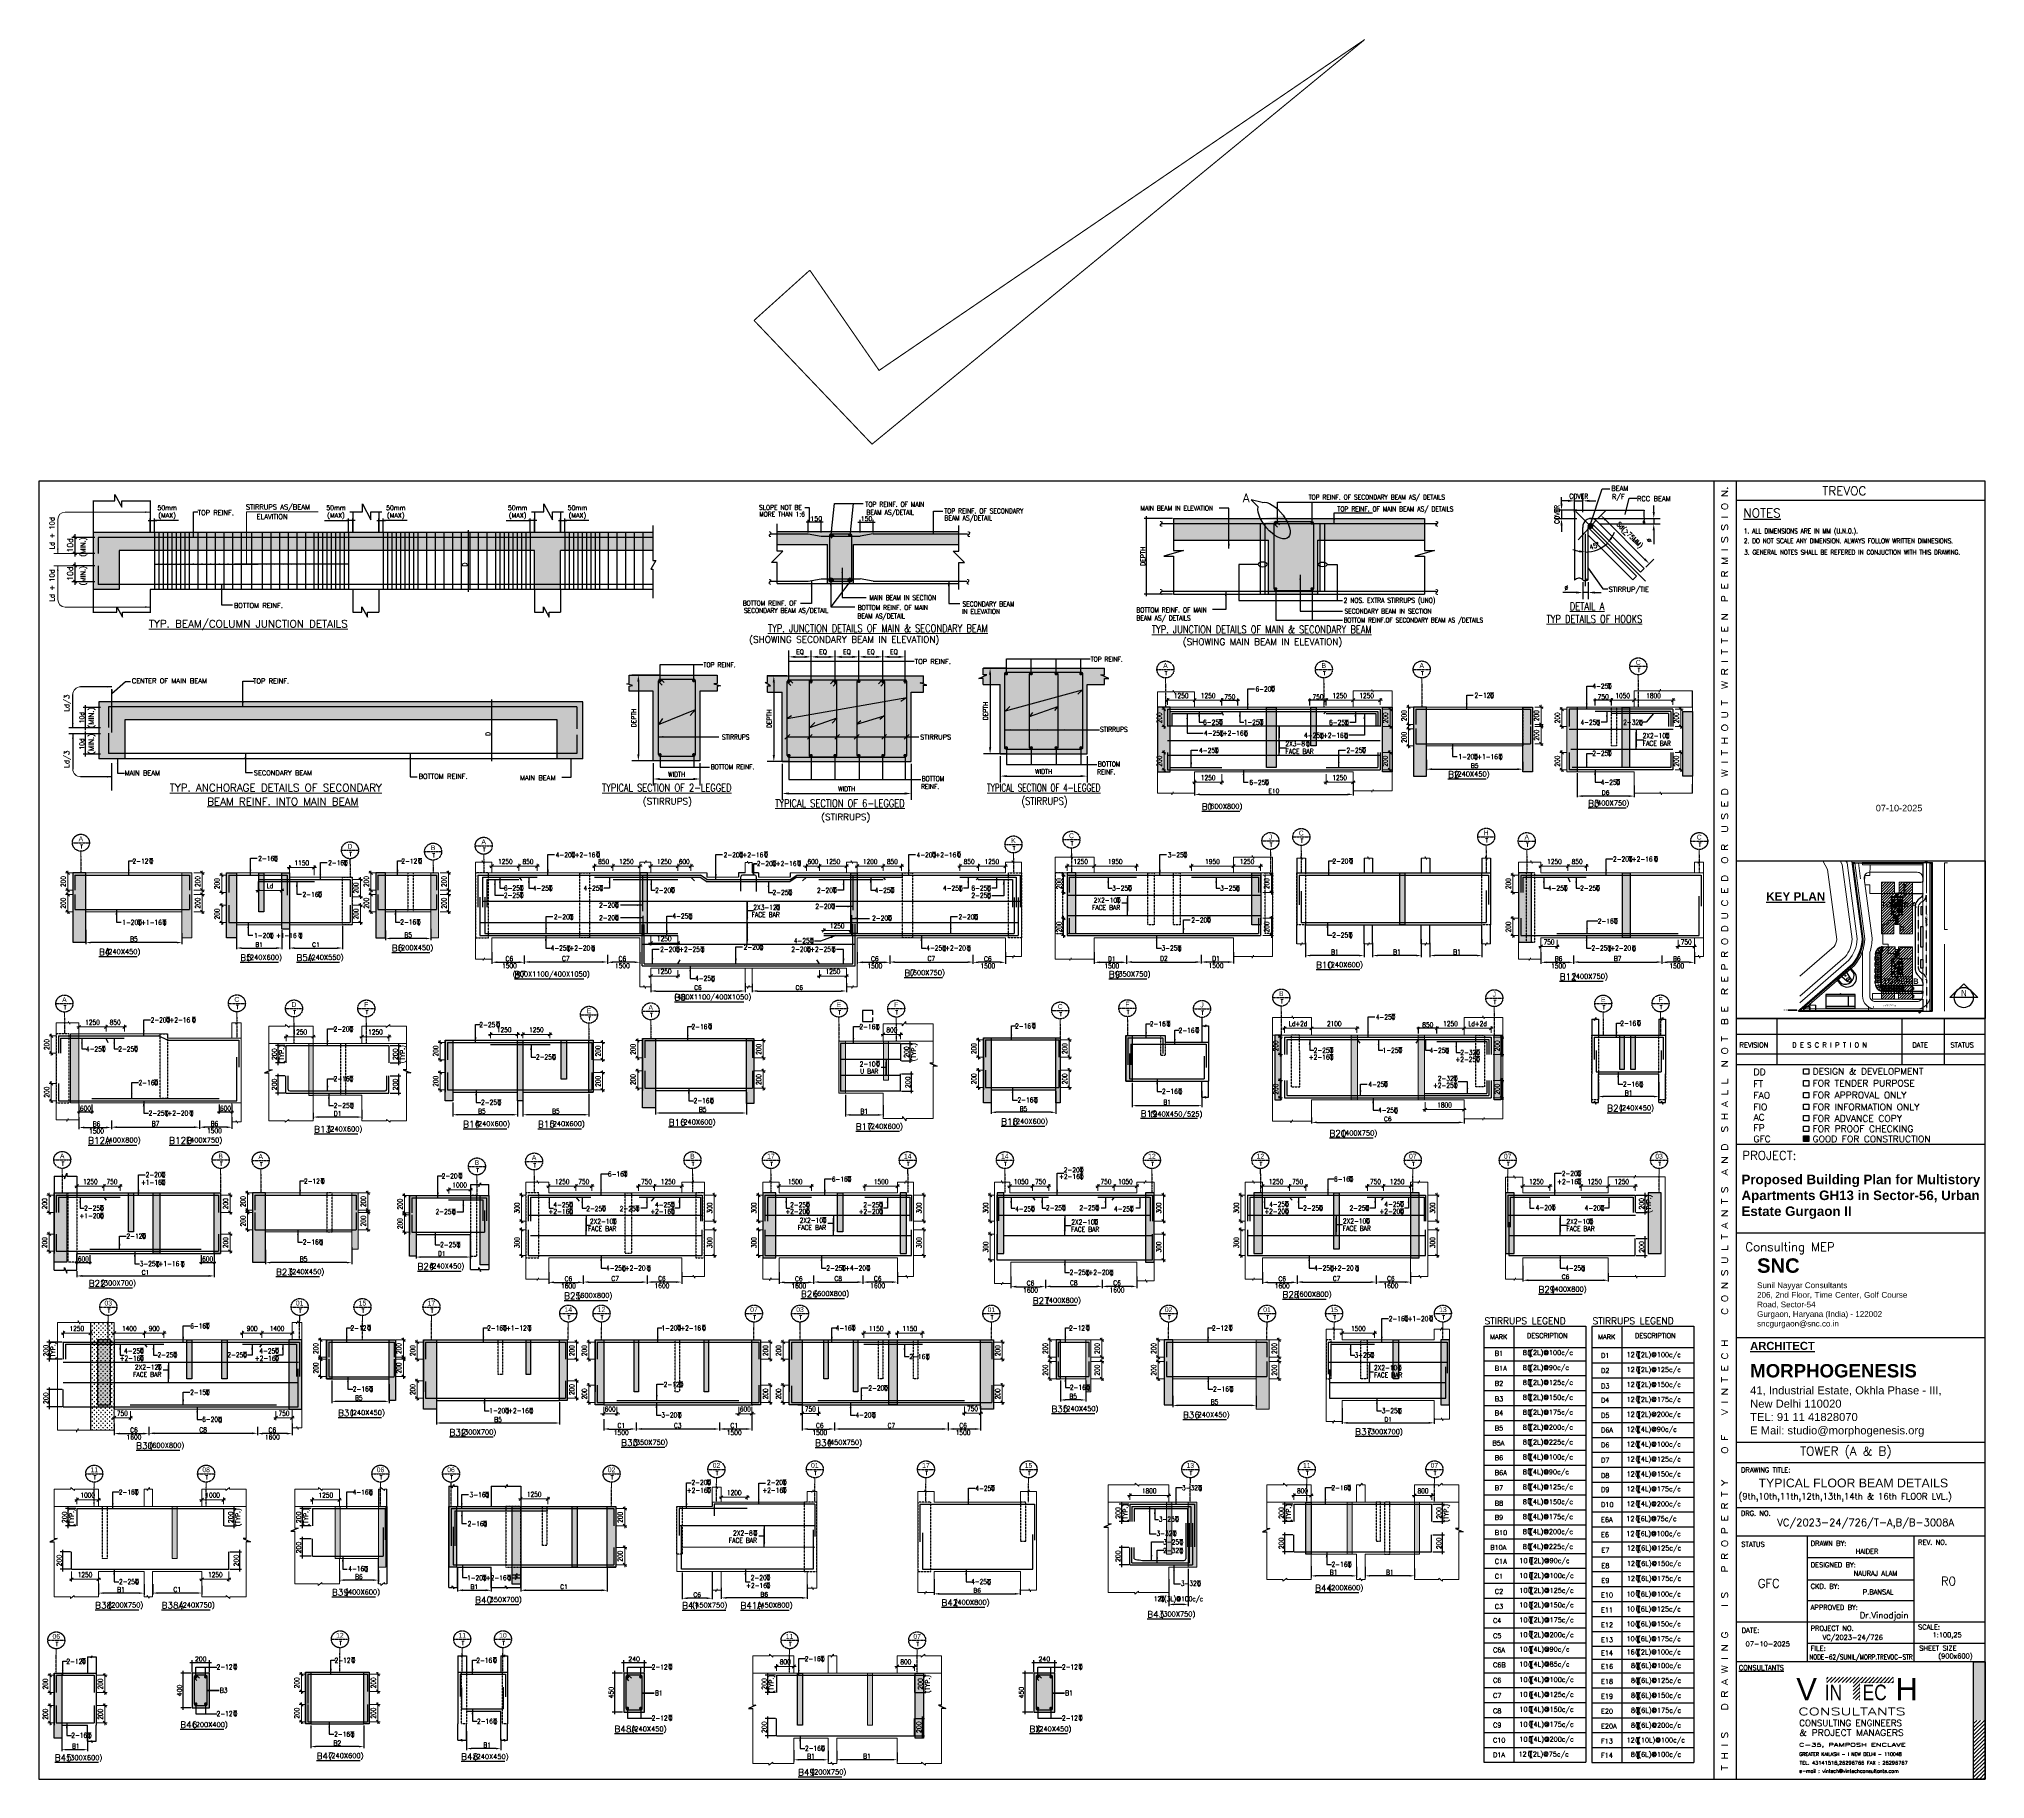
# Model space of a CAD drawing. Header units: millimetres. Extents: x 2061841 to 105821645, y -77612 to 48520811.
# Drawn here: x 2640308 to 2730308, y -703 to 79745 of the extents above; entities that cross this region are included whole.
import ezdxf
from ezdxf.enums import TextEntityAlignment as Align

# ---------------------------------------------------------------- set-up
doc = ezdxf.new("R2010")
doc.units = ezdxf.units.MM
doc.header["$LTSCALE"] = 10
doc.header["$MEASUREMENT"] = 0
for name, pattern in [('$0$HIDDEN', [0.375, 0.25, -0.125]), ('1035_Tower Layout$0$HIDDEN', [0.375, 0.25, -0.125]), ('AUDIT_I_161129175419-4', [0]), ('AUDIT_I_161129175419-5', [0]), ('BASEMENT COLUMN SETTING OUT-PART 2_R4$0$CENTER', [2, 1.25, -0.25, 0.25, -0.25]), ('CENTER', [2, 1.25, -0.25, 0.25, -0.25]), ('CENTER2', [1.125, 0.75, -0.125, 0.125, -0.125]), ('DASHED', [0.75, 0.5, -0.25]), ('HIDDEN', [0.375, 0.25, -0.125])]:
    doc.linetypes.add(name, pattern=pattern)
for name, color, linetype in [('A-ANNO-TEXT', 150, 'Continuous'), ('A-Grid-Tower', 8, 'CENTER'), ('A-Parking Bays', 253, 'Continuous'), ('BAR', 1, 'Continuous'), ('BASEMENT COLUMN SETTING OUT-PART 2_R4$0$A-GRID-MAIN', 2, 'BASEMENT COLUMN SETTING OUT-PART 2_R4$0$CENTER'), ('BEAM', 4, 'Continuous'), ('BEAM HATCH', 252, 'Continuous'), ('BEAM STIRRUPS', 3, 'Continuous'), ('BORDER', 5, 'Continuous'), ('DIM', 8, 'Continuous'), ('DIM1', 3, 'Continuous'), ('HATCH', 33, 'Continuous'), ('LEADER', 3, 'Continuous'), ('LINE', 4, 'Continuous'), ('PF_CENTER', 5, 'CENTER2'), ('PF_PIERCAP', 3, 'Continuous'), ('REB', 4, 'Continuous'), ('REIN', 1, 'Continuous'), ('reinf', 1, 'Continuous'), ('S-BEAM', 4, 'Continuous'), ('S-DIM', 7, 'Continuous'), ('S-NITCH', 4, 'Continuous'), ('SANCTION-A1 594X841$0$A1_Title Block_A-TITLE', 3, 'Continuous'), ('SHEET', 7, 'Continuous'), ('SHEET-TEXT', 7, 'Continuous'), ('TEXT1', 2, 'Continuous'), ('VIN_BEAM', 4, 'Continuous')]:
    doc.layers.add(name, color=color, linetype=linetype)
for name, color, linetype, lineweight in [('A-Site', 253, 'Continuous', 9), ('GEN-LEDAR', 3, 'Continuous', 0), ('Layer1', 253, 'Continuous', 5), ('SHADE', 252, 'Continuous', 18), ('TEXT', 2, 'Continuous', 25), ('TEXT 3', 1, 'Continuous', 18), ('V-Beam1', 4, 'Continuous', 25), ('vin nonstrwall', 3, 'Continuous', 9), ('VIN_SLAB DIMENSION', 3, 'Continuous', 13)]:
    doc.layers.add(name, color=color, linetype=linetype, lineweight=lineweight)
doc.styles.add('1035_Tower Layout$0$WD-50', font='ARIALN.TTF', dxfattribs={"height": 150})
doc.styles.add('200', font='romand.shx', dxfattribs={"width": 0.8, "height": 225})
doc.styles.add('ARIAL', font='arial.ttf')
doc.styles.add('BASEMENT COLUMN SETTING OUT-PART 2_R4$0$MAS-TXTL', font='arial.ttf', dxfattribs={"height": 200})
doc.styles.add('BASEMENT COLUMN SETTING OUT-PART 2_R4$0$MAS-TXTS', font='romans.shx', dxfattribs={"width": 0.8, "height": 180})
doc.styles.add('GRID', font='romand.shx')
doc.styles.add('K', font='swissek.ttf', dxfattribs={"height": 349})
doc.styles.add('LOAD', font='romand.shx', dxfattribs={"height": 275})
doc.styles.add('MAH', font='romand.shx', dxfattribs={"height": 210})
doc.styles.add('PK', font='romand.shx', dxfattribs={"width": 0.7, "height": 225})
doc.styles.add('PRP 100', font='romand.shx', dxfattribs={"width": 0.75})
doc.styles.add('RD', font='romand.shx', dxfattribs={"width": 0.9, "height": 225})
doc.styles.add('ROMAND', font='romand', dxfattribs={"height": 200})
doc.styles.add('RT', font='romant.shx', dxfattribs={"height": 250})
doc.styles.add('s', font='romans.shx', dxfattribs={"width": 0.7, "height": 425})
doc.styles.add('SANCTION-A1 594X841$0$A1_Title Block$0$A1_Title Block$0$MAS-TXTL', font='arialbd.ttf')
doc.styles.add('SANCTION-A1 594X841$0$Arial', font='arial.ttf')
doc.styles.add('SANCTION-A1 594X841$0$Standard', font='arial.ttf')
doc.styles.add('ST', font='romand.shx', dxfattribs={"height": 4})
doc.styles.get("Standard").update_dxf_attribs({"font": 'calibri.ttf', "height": 2})
doc.styles.add('WD-500', font='arial.ttf', dxfattribs={"height": 750})
doc.dimstyles.new('AR', dxfattribs={"dimtxt": 250, "dimasz": 300, "dimexe": 300, "dimexo": 100, "dimgap": 100, "dimtad": 1, "dimdec": 0, "dimdsep": 46, "dimtxsty": 'RD', "dimcen": 2.5, "dimdle": 100, "dimclrd": 3, "dimclre": 3, "dimclrt": 2, "dimadec": 0, "dimazin": 0, "dimtfac": 1, "dimtdec": 0, "dimtmove": 0, "dimatfit": 3, "dimfxl": 1, "dimtolj": 1, "dimtzin": 0, "dimarcsym": 0})
doc.dimstyles.new('dim', dxfattribs={"dimtxt": 225, "dimasz": 150, "dimexe": 100, "dimexo": 100, "dimgap": 100, "dimtad": 1, "dimdec": 0, "dimlfac": -1, "dimrnd": 5, "dimdsep": 46, "dimtxsty": 'PRP 100', "dimblk": 'OBLIQUE', "dimcen": 1.5, "dimdle": 100, "dimclrd": 3, "dimclre": 3, "dimclrt": 2, "dimadec": 0, "dimazin": 0, "dimtfac": 1, "dimtdec": 0, "dimtix": 1, "dimtmove": 0, "dimatfit": 3, "dimldrblk": 'OBLIQUE', "dimfxl": 200, "dimlwd": -1, "dimlwe": -1, "dimarcsym": 0})
doc.dimstyles.new('DIM-CD', dxfattribs={"dimtxt": 150, "dimasz": 100, "dimexe": 0, "dimexo": 0, "dimgap": 1, "dimtad": 0, "dimdec": 0, "dimrnd": 5, "dimzin": 0, "dimdsep": 46, "dimtxsty": 'Standard', "dimblk": 'ARCHTICK', "dimcen": 0.09, "dimclrd": 256, "dimclre": 8, "dimclrt": 7, "dimadec": 0, "dimazin": 0, "dimtfac": 1, "dimtdec": 0, "dimtofl": 0, "dimtmove": 0, "dimatfit": 3, "dimfxl": 1, "dimtolj": 1, "dimtzin": 0, "dimarcsym": 0})
doc.dimstyles.new('GR', dxfattribs={"dimtxt": 225, "dimasz": 100, "dimexe": 50, "dimexo": 50, "dimgap": 40, "dimtad": 1, "dimdec": 0, "dimzin": 0, "dimdsep": 46, "dimtxsty": 'RD', "dimblk1": 'OBLIQUE', "dimblk2": 'OBLIQUE', "dimsah": 1, "dimcen": 0, "dimdle": 100, "dimclrd": 3, "dimclre": 3, "dimclrt": 2, "dimadec": 0, "dimazin": 0, "dimtfac": 1, "dimtdec": 0, "dimtix": 1, "dimtmove": 0, "dimatfit": 3, "dimfxl": 1, "dimtolj": 1, "dimtzin": 0, "dimarcsym": 0})
doc.dimstyles.new('GR1', dxfattribs={"dimtxt": 225, "dimasz": 125, "dimexe": 125, "dimexo": 100, "dimgap": 50, "dimtad": 1, "dimdec": 0, "dimzin": 3, "dimdsep": 46, "dimtxsty": '200', "dimblk1": 'OBLIQUE', "dimblk2": 'OBLIQUE', "dimsah": 1, "dimcen": 0.0625, "dimdle": 125, "dimclrd": 3, "dimclre": 3, "dimclrt": 2, "dimadec": 0, "dimazin": 0, "dimtfac": 1, "dimtdec": 0, "dimtix": 1, "dimtmove": 0, "dimatfit": 3, "dimfxl": 1, "dimtolj": 1, "dimtzin": 0, "dimarcsym": 0})
doc.dimstyles.new('GR2', dxfattribs={"dimtxt": 225, "dimasz": 100, "dimexe": 75, "dimexo": 75, "dimgap": 50, "dimtad": 1, "dimdec": 0, "dimdsep": 46, "dimtxsty": '200', "dimblk1": 'OBLIQUE', "dimblk2": 'OBLIQUE', "dimsah": 1, "dimcen": 50, "dimdle": 75, "dimclrd": 3, "dimclre": 3, "dimclrt": 2, "dimadec": 0, "dimazin": 0, "dimtfac": 1, "dimtdec": 0, "dimtix": 1, "dimtmove": 0, "dimatfit": 3, "dimldrblk": 'OBLIQUE', "dimfxl": 1, "dimtolj": 1, "dimtzin": 0, "dimarcsym": 0})
doc.dimstyles.new('GRID', dxfattribs={"dimtxt": 300, "dimasz": 75, "dimexe": 50, "dimexo": 50, "dimgap": 60, "dimtad": 1, "dimdec": 0, "dimdsep": 46, "dimtxsty": 'GRID', "dimblk1": 'OBLIQUE', "dimblk2": 'OBLIQUE', "dimsah": 1, "dimcen": 2.5, "dimdle": 50, "dimclrd": 3, "dimclre": 3, "dimclrt": 2, "dimadec": 0, "dimazin": 0, "dimtfac": 1, "dimtdec": 0, "dimtmove": 0, "dimatfit": 3, "dimldrblk": 'OBLIQUE', "dimfxl": 1, "dimarcsym": 0})
doc.dimstyles.new('MA', dxfattribs={"dimtxt": 210, "dimasz": 50, "dimexe": 100, "dimexo": 50, "dimgap": 50, "dimtad": 1, "dimdec": 0, "dimzin": 0, "dimdsep": 46, "dimtxsty": 'MAH', "dimblk1": 'OBLIQUE', "dimblk2": 'OBLIQUE', "dimsah": 1, "dimcen": 0.09, "dimdle": 100, "dimclrd": 3, "dimclre": 3, "dimclrt": 2, "dimadec": 0, "dimazin": 0, "dimtfac": 1, "dimtdec": 0, "dimtix": 1, "dimtofl": 0, "dimtmove": 0, "dimatfit": 3, "dimldrblk": 'OBLIQUE', "dimfxl": 1, "dimtolj": 1, "dimtzin": 0, "dimarcsym": 0})
pattern_1 = [(45, (2751850.003, 41918.2868), (-1.90942696, 1.90942696), []), (135, (2751850.003, 41918.2868), (-1.90942696, -1.90942696), [])]
pattern_2 = [(45, (2520533.18, 77677.71), (-63.647565, 63.647565), [])]

# ---------------------------------------------------------------- blocks, each defined once
blk = doc.blocks.new('*D2245')
at = {"layer": 'Defpoints', "color": 0, "linetype": 'Continuous', "ltscale": 20, "transparency": 16777216}
for p in [(2693754, 45562, 0), (2701084, 45424, 0), (2701084, 44820)]:
    blk.add_point(p, dxfattribs=at)
at = {"layer": 'DIM1', "color": 3, "linetype": 'Continuous', "lineweight": -2, "ltscale": 20, "transparency": 16777216}
for p, q in [((2693754, 45512), (2693754, 44770)), ((2701084, 45374), (2701084, 44770)), ((2694004, 44820), (2700834, 44820))]:
    blk.add_line(p, q, dxfattribs=at)
at = {"layer": 'DIM1', "color": 3, "linetype": 'Continuous', "ltscale": 20, "transparency": 16777216}
for points in [[(2694004, 44862), (2694004, 44778), (2693754, 44820)], [(2700834, 44862), (2700834, 44778), (2701084, 44820)]]:
    blk.add_solid(points, dxfattribs=at)
at = {"layer": 'DIM1', "color": 2, "linetype": 'Continuous', "ltscale": 20, "transparency": 16777216, "insert": (2697419, 44980), "char_height": 200, "attachment_point": 5, "style": 'GRID'}
blk.add_mtext('E10', dxfattribs=at)
blk = doc.blocks.new('_Oblique')
at = {"color": 0, "linetype": 'ByBlock', "lineweight": -2}
blk.add_line((-0.5, -0.5), (0.5, 0.5), dxfattribs=at)
blk = doc.blocks.new('*D2246')
at = {"layer": 'Defpoints', "color": 0, "transparency": 16777216}
for p in [(2693754, 48858), (2695004, 49170), (2695004, 48858)]:
    blk.add_point(p, dxfattribs=at)
at = {"layer": 'VIN_SLAB DIMENSION', "color": 3, "transparency": 16777216}
for p, q in [((2693654, 49170), (2695104, 49170)), ((2693754, 48958), (2693754, 49270)), ((2695004, 48958), (2695004, 49270))]:
    blk.add_line(p, q, dxfattribs=at)
at = {"layer": 'VIN_SLAB DIMENSION', "color": 3, "transparency": 16777216, "xscale": 150, "yscale": 150, "zscale": 150, "rotation": 180}
blk.add_blockref('_Oblique', (2693754, 49170), dxfattribs=at)
at = {"layer": 'VIN_SLAB DIMENSION', "color": 3, "transparency": 16777216, "xscale": 150, "yscale": 150, "zscale": 150}
blk.add_blockref('_Oblique', (2695004, 49170), dxfattribs=at)
at = {"layer": 'VIN_SLAB DIMENSION', "color": 2, "transparency": 16777216, "insert": (2694379, 49382), "char_height": 225, "attachment_point": 5, "style": 'PRP 100'}
blk.add_mtext('1250', dxfattribs=at)
blk = doc.blocks.new('OBLIQUE')
blk = doc.blocks.new('A$C33BE299A')
at = {"layer": 'SHEET', "color": 4, "style": 'ROMAND'}
for s, height, p in [('T', 170, (-16, 0)), ('Q', 125, (-14, 27))]:
    blk.add_text(s, height=height, dxfattribs=at).set_placement(p)
blk = doc.blocks.new('*D2252')
at = {"layer": 'Defpoints', "color": 0, "linetype": 'Continuous', "ltscale": 20, "transparency": 16777216}
for p in [(2704481, 46466, 21), (2708931, 46376, 0), (2708931, 45984)]:
    blk.add_point(p, dxfattribs=at)
at = {"layer": 'DIM1', "color": 3, "linetype": 'Continuous', "lineweight": -2, "ltscale": 20, "transparency": 16777216}
for p, q in [((2704481, 46416), (2704481, 45934)), ((2704731, 45984), (2708681, 45984)), ((2708931, 46326), (2708931, 45934))]:
    blk.add_line(p, q, dxfattribs=at)
at = {"layer": 'DIM1', "color": 3, "linetype": 'Continuous', "ltscale": 20, "transparency": 16777216}
for points in [[(2704731, 46026), (2704731, 45943), (2704481, 45984)], [(2708681, 46026), (2708681, 45943), (2708931, 45984)]]:
    blk.add_solid(points, dxfattribs=at)
at = {"layer": 'DIM1', "color": 2, "linetype": 'Continuous', "ltscale": 20, "transparency": 16777216, "insert": (2706706, 46144), "char_height": 200, "attachment_point": 5, "style": 'GRID'}
blk.add_mtext('B5', dxfattribs=at)
blk = doc.blocks.new('*D2253')
at = {"layer": 'Defpoints', "color": 0, "linetype": 'Continuous', "ltscale": 20, "transparency": 16777216}
for p in [(2711444, 45858, 0), (2714075, 45286, 20), (2711444, 44741)]:
    blk.add_point(p, dxfattribs=at)
at = {"layer": 'DIM1', "color": 3, "linetype": 'Continuous', "lineweight": -2, "ltscale": 20, "transparency": 16777216}
for p, q in [((2711444, 45808), (2711444, 44691)), ((2714075, 45236), (2714075, 44691)), ((2713825, 44741), (2711694, 44741))]:
    blk.add_line(p, q, dxfattribs=at)
at = {"layer": 'DIM1', "color": 3, "linetype": 'Continuous', "ltscale": 20, "transparency": 16777216}
for points in [[(2711694, 44783), (2711694, 44699), (2711444, 44741)], [(2713825, 44783), (2713825, 44699), (2714075, 44741)]]:
    blk.add_solid(points, dxfattribs=at)
at = {"layer": 'DIM1', "color": 2, "linetype": 'Continuous', "ltscale": 20, "transparency": 16777216, "insert": (2712760, 44901), "char_height": 200, "attachment_point": 5, "style": 'GRID'}
blk.add_mtext('D6', dxfattribs=at)
blk = doc.blocks.new('*D2254')
at = {"layer": 'BEAM STIRRUPS', "color": 3, "lineweight": -2, "ltscale": 0.25, "transparency": 16777216}
for p, q in [((2642474, 38563), (2642474, 37894)), ((2646699, 37969), (2642699, 37969)), ((2646924, 38408), (2646924, 37894))]:
    blk.add_line(p, q, dxfattribs=at)
at = {"layer": 'BEAM STIRRUPS', "color": 3, "linetype": 'Continuous', "ltscale": 0.25, "transparency": 16777216}
for points in [[(2642699, 38006), (2642699, 37931), (2642474, 37969)], [(2646699, 38006), (2646699, 37931), (2646924, 37969)]]:
    blk.add_solid(points, dxfattribs=at)
at = {"layer": 'Defpoints', "color": 0, "linetype": 'Continuous', "ltscale": 0.25, "transparency": 16777216}
for p in [(2642474, 38638, 2), (2642474, 37969), (2646924, 38483, 46)]:
    blk.add_point(p, dxfattribs=at)
at = {"layer": 'BEAM STIRRUPS', "color": 2, "linetype": 'Continuous', "ltscale": 0.25, "transparency": 16777216, "insert": (2644699, 38131), "char_height": 225, "attachment_point": 5, "rotation": 359.99996, "style": '200'}
blk.add_mtext('\\A1;B5', dxfattribs=at)
blk = doc.blocks.new('*D2255')
at = {"layer": 'Defpoints', "color": 0, "transparency": 16777216}
for p in [(2662501, 41502), (2661251, 41191, 0), (2662501, 41191, 0)]:
    blk.add_point(p, dxfattribs=at)
at = {"layer": 'VIN_SLAB DIMENSION', "color": 3, "transparency": 16777216}
for p, q in [((2661151, 41502), (2662601, 41502)), ((2661251, 41291), (2661251, 41602)), ((2662501, 41291), (2662501, 41602))]:
    blk.add_line(p, q, dxfattribs=at)
at = {"layer": 'VIN_SLAB DIMENSION', "color": 3, "transparency": 16777216, "xscale": 150, "yscale": 150, "zscale": 150, "rotation": 180}
blk.add_blockref('_Oblique', (2661251, 41502), dxfattribs=at)
at = {"layer": 'VIN_SLAB DIMENSION', "color": 3, "transparency": 16777216, "xscale": 150, "yscale": 150, "zscale": 150}
blk.add_blockref('_Oblique', (2662501, 41502), dxfattribs=at)
at = {"layer": 'VIN_SLAB DIMENSION', "color": 2, "transparency": 16777216, "insert": (2661876, 41715), "char_height": 225, "attachment_point": 5, "style": 'PRP 100'}
blk.add_mtext('1250', dxfattribs=at)
blk = doc.blocks.new('*D2256')
at = {"layer": 'Defpoints', "color": 0, "linetype": 'Continuous', "ltscale": 20, "transparency": 16777216}
for p in [(2668601, 36108, -52), (2672966, 36147, -52), (2672966, 35730)]:
    blk.add_point(p, dxfattribs=at)
at = {"layer": 'DIM1', "color": 3, "linetype": 'Continuous', "lineweight": -2, "ltscale": 20, "transparency": 16777216}
for p, q in [((2668601, 36058), (2668601, 35680)), ((2672966, 36097), (2672966, 35680)), ((2668851, 35730), (2672716, 35730))]:
    blk.add_line(p, q, dxfattribs=at)
at = {"layer": 'DIM1', "color": 3, "linetype": 'Continuous', "ltscale": 20, "transparency": 16777216}
for points in [[(2668851, 35771), (2668851, 35688), (2668601, 35730)], [(2672716, 35771), (2672716, 35688), (2672966, 35730)]]:
    blk.add_solid(points, dxfattribs=at)
at = {"layer": 'DIM1', "color": 2, "linetype": 'Continuous', "ltscale": 20, "transparency": 16777216, "insert": (2670784, 35890), "char_height": 200, "attachment_point": 5, "style": 'GRID'}
blk.add_mtext('C6', dxfattribs=at)
blk = doc.blocks.new('*D2237')
at = {"layer": 'Defpoints', "color": 0, "transparency": 16777216}
for p in [(2669851, 41502), (2668601, 41191, 0), (2669851, 41191, 0)]:
    blk.add_point(p, dxfattribs=at)
at = {"layer": 'VIN_SLAB DIMENSION', "color": 3, "transparency": 16777216}
for p, q in [((2668501, 41502), (2669951, 41502)), ((2668601, 41291), (2668601, 41602)), ((2669851, 41291), (2669851, 41602))]:
    blk.add_line(p, q, dxfattribs=at)
at = {"layer": 'VIN_SLAB DIMENSION', "color": 3, "transparency": 16777216, "xscale": 150, "yscale": 150, "zscale": 150, "rotation": 180}
blk.add_blockref('_Oblique', (2668601, 41502), dxfattribs=at)
at = {"layer": 'VIN_SLAB DIMENSION', "color": 3, "transparency": 16777216, "xscale": 150, "yscale": 150, "zscale": 150}
blk.add_blockref('_Oblique', (2669851, 41502), dxfattribs=at)
at = {"layer": 'VIN_SLAB DIMENSION', "color": 2, "transparency": 16777216, "insert": (2669226, 41715), "char_height": 225, "attachment_point": 5, "style": 'PRP 100'}
blk.add_mtext('1250', dxfattribs=at)
blk = doc.blocks.new('*D2238')
at = {"layer": 'Defpoints', "color": 0, "transparency": 16777216}
for p in [(2677651, 41502), (2676401, 41191, 0), (2677651, 41191, 0)]:
    blk.add_point(p, dxfattribs=at)
at = {"layer": 'VIN_SLAB DIMENSION', "color": 3, "transparency": 16777216}
for p, q in [((2676301, 41502), (2677751, 41502)), ((2676401, 41291), (2676401, 41602)), ((2677651, 41291), (2677651, 41602))]:
    blk.add_line(p, q, dxfattribs=at)
at = {"layer": 'VIN_SLAB DIMENSION', "color": 3, "transparency": 16777216, "xscale": 150, "yscale": 150, "zscale": 150, "rotation": 180}
blk.add_blockref('_Oblique', (2676401, 41502), dxfattribs=at)
at = {"layer": 'VIN_SLAB DIMENSION', "color": 3, "transparency": 16777216, "xscale": 150, "yscale": 150, "zscale": 150}
blk.add_blockref('_Oblique', (2677651, 41502), dxfattribs=at)
at = {"layer": 'VIN_SLAB DIMENSION', "color": 2, "transparency": 16777216, "insert": (2677026, 41715), "char_height": 225, "attachment_point": 5, "style": 'PRP 100'}
blk.add_mtext('1250', dxfattribs=at)
blk = doc.blocks.new('*D2239')
at = {"layer": 'Defpoints', "color": 0, "linetype": 'Continuous', "ltscale": 20, "transparency": 16777216}
for p in [(2673286, 36108, -52), (2677651, 36147, -52), (2677651, 35730)]:
    blk.add_point(p, dxfattribs=at)
at = {"layer": 'DIM1', "color": 3, "linetype": 'Continuous', "lineweight": -2, "ltscale": 20, "transparency": 16777216}
for p, q in [((2673286, 36058), (2673286, 35680)), ((2677651, 36097), (2677651, 35680)), ((2673536, 35730), (2677401, 35730))]:
    blk.add_line(p, q, dxfattribs=at)
at = {"layer": 'DIM1', "color": 3, "linetype": 'Continuous', "ltscale": 20, "transparency": 16777216}
for points in [[(2673536, 35771), (2673536, 35688), (2673286, 35730)], [(2677401, 35771), (2677401, 35688), (2677651, 35730)]]:
    blk.add_solid(points, dxfattribs=at)
at = {"layer": 'DIM1', "color": 2, "linetype": 'Continuous', "ltscale": 20, "transparency": 16777216, "insert": (2675469, 35890), "char_height": 200, "attachment_point": 5, "style": 'GRID'}
blk.add_mtext('C6', dxfattribs=at)
blk = doc.blocks.new('*D2240')
at = {"layer": 'Defpoints', "color": 0, "transparency": 16777216}
for p in [(2691059, 41502), (2689109, 41191), (2691059, 41191)]:
    blk.add_point(p, dxfattribs=at)
at = {"layer": 'VIN_SLAB DIMENSION', "color": 3, "transparency": 16777216}
for p, q in [((2689009, 41502), (2691159, 41502)), ((2689109, 41291), (2689109, 41602)), ((2691059, 41291), (2691059, 41602))]:
    blk.add_line(p, q, dxfattribs=at)
at = {"layer": 'VIN_SLAB DIMENSION', "color": 3, "transparency": 16777216, "xscale": 150, "yscale": 150, "zscale": 150, "rotation": 180}
blk.add_blockref('_Oblique', (2689109, 41502), dxfattribs=at)
at = {"layer": 'VIN_SLAB DIMENSION', "color": 3, "transparency": 16777216, "xscale": 150, "yscale": 150, "zscale": 150}
blk.add_blockref('_Oblique', (2691059, 41502), dxfattribs=at)
at = {"layer": 'VIN_SLAB DIMENSION', "color": 2, "transparency": 16777216, "insert": (2690084, 41715), "char_height": 225, "attachment_point": 5, "style": 'PRP 100'}
blk.add_mtext('1950', dxfattribs=at)
blk = doc.blocks.new('*D2241')
at = {"layer": 'Defpoints', "color": 0, "transparency": 16777216}
for p in [(2695554, 41502), (2693604, 41191), (2695554, 41191)]:
    blk.add_point(p, dxfattribs=at)
at = {"layer": 'VIN_SLAB DIMENSION', "color": 3, "transparency": 16777216}
for p, q in [((2693504, 41502), (2695654, 41502)), ((2693604, 41291), (2693604, 41602)), ((2695554, 41291), (2695554, 41602))]:
    blk.add_line(p, q, dxfattribs=at)
at = {"layer": 'VIN_SLAB DIMENSION', "color": 3, "transparency": 16777216, "xscale": 150, "yscale": 150, "zscale": 150, "rotation": 180}
blk.add_blockref('_Oblique', (2693604, 41502), dxfattribs=at)
at = {"layer": 'VIN_SLAB DIMENSION', "color": 3, "transparency": 16777216, "xscale": 150, "yscale": 150, "zscale": 150}
blk.add_blockref('_Oblique', (2695554, 41502), dxfattribs=at)
at = {"layer": 'VIN_SLAB DIMENSION', "color": 2, "transparency": 16777216, "insert": (2694579, 41715), "char_height": 225, "attachment_point": 5, "style": 'PRP 100'}
blk.add_mtext('1950', dxfattribs=at)
blk = doc.blocks.new('*D2223')
at = {"layer": 'Defpoints', "color": 0, "transparency": 16777216}
for p in [(2685204, 26395, 0), (2686254, 26707), (2686254, 26395, 0)]:
    blk.add_point(p, dxfattribs=at)
at = {"layer": 'VIN_SLAB DIMENSION', "color": 3, "transparency": 16777216}
for p, q in [((2685104, 26707), (2686354, 26707)), ((2685204, 26495), (2685204, 26807)), ((2686254, 26495), (2686254, 26807))]:
    blk.add_line(p, q, dxfattribs=at)
at = {"layer": 'VIN_SLAB DIMENSION', "color": 3, "transparency": 16777216, "xscale": 150, "yscale": 150, "zscale": 150, "rotation": 180}
blk.add_blockref('_Oblique', (2685204, 26707), dxfattribs=at)
at = {"layer": 'VIN_SLAB DIMENSION', "color": 3, "transparency": 16777216, "xscale": 150, "yscale": 150, "zscale": 150}
blk.add_blockref('_Oblique', (2686254, 26707), dxfattribs=at)
at = {"layer": 'VIN_SLAB DIMENSION', "color": 2, "transparency": 16777216, "insert": (2685729, 26920), "char_height": 225, "attachment_point": 5, "style": 'PRP 100'}
blk.add_mtext('1050', dxfattribs=at)
blk = doc.blocks.new('*D2224')
at = {"layer": 'Defpoints', "color": 0, "transparency": 16777216}
for p in [(2696893, 26395, 0), (2698143, 26707), (2698143, 26395, 0)]:
    blk.add_point(p, dxfattribs=at)
at = {"layer": 'VIN_SLAB DIMENSION', "color": 3, "transparency": 16777216}
for p, q in [((2696793, 26707), (2698243, 26707)), ((2696893, 26495), (2696893, 26807)), ((2698143, 26495), (2698143, 26807))]:
    blk.add_line(p, q, dxfattribs=at)
at = {"layer": 'VIN_SLAB DIMENSION', "color": 3, "transparency": 16777216, "xscale": 150, "yscale": 150, "zscale": 150, "rotation": 180}
blk.add_blockref('_Oblique', (2696893, 26707), dxfattribs=at)
at = {"layer": 'VIN_SLAB DIMENSION', "color": 3, "transparency": 16777216, "xscale": 150, "yscale": 150, "zscale": 150}
blk.add_blockref('_Oblique', (2698143, 26707), dxfattribs=at)
at = {"layer": 'VIN_SLAB DIMENSION', "color": 2, "transparency": 16777216, "insert": (2697518, 26920), "char_height": 225, "attachment_point": 5, "style": 'PRP 100'}
blk.add_mtext('1250', dxfattribs=at)
blk = doc.blocks.new('*D2225')
at = {"layer": 'Defpoints', "color": 0, "linetype": 'Continuous', "ltscale": 20, "transparency": 16777216}
for p in [(2708931, 23082, 0), (2712881, 22739, -52), (2712881, 22357)]:
    blk.add_point(p, dxfattribs=at)
at = {"layer": 'DIM1', "color": 3, "linetype": 'Continuous', "lineweight": -2, "ltscale": 20, "transparency": 16777216}
for p, q in [((2708931, 23032), (2708931, 22307)), ((2712881, 22689), (2712881, 22307)), ((2709181, 22357), (2712631, 22357))]:
    blk.add_line(p, q, dxfattribs=at)
at = {"layer": 'DIM1', "color": 3, "linetype": 'Continuous', "ltscale": 20, "transparency": 16777216}
for points in [[(2709181, 22399), (2709181, 22315), (2708931, 22357)], [(2712631, 22399), (2712631, 22315), (2712881, 22357)]]:
    blk.add_solid(points, dxfattribs=at)
at = {"layer": 'DIM1', "color": 2, "linetype": 'Continuous', "ltscale": 20, "transparency": 16777216, "insert": (2710906, 22517), "char_height": 200, "attachment_point": 5, "style": 'GRID'}
blk.add_mtext('C6', dxfattribs=at)
blk = doc.blocks.new('*D2242')
at = {"layer": 'Defpoints', "color": 0, "transparency": 16777216}
for p in [(2708931, 26395, 0), (2710181, 26707), (2710181, 26395, 0)]:
    blk.add_point(p, dxfattribs=at)
at = {"layer": 'VIN_SLAB DIMENSION', "color": 3, "transparency": 16777216}
for p, q in [((2708831, 26707), (2710281, 26707)), ((2708931, 26495), (2708931, 26807)), ((2710181, 26495), (2710181, 26807))]:
    blk.add_line(p, q, dxfattribs=at)
at = {"layer": 'VIN_SLAB DIMENSION', "color": 3, "transparency": 16777216, "xscale": 150, "yscale": 150, "zscale": 150, "rotation": 180}
blk.add_blockref('_Oblique', (2708931, 26707), dxfattribs=at)
at = {"layer": 'VIN_SLAB DIMENSION', "color": 3, "transparency": 16777216, "xscale": 150, "yscale": 150, "zscale": 150}
blk.add_blockref('_Oblique', (2710181, 26707), dxfattribs=at)
at = {"layer": 'VIN_SLAB DIMENSION', "color": 2, "transparency": 16777216, "insert": (2709556, 26920), "char_height": 225, "attachment_point": 5, "style": 'PRP 100'}
blk.add_mtext('1250', dxfattribs=at)
blk = doc.blocks.new('*D2243')
at = {"layer": 'Defpoints', "color": 0, "transparency": 16777216}
for p in [(2711631, 26395, 0), (2712881, 26707), (2712881, 26395, 0)]:
    blk.add_point(p, dxfattribs=at)
at = {"layer": 'VIN_SLAB DIMENSION', "color": 3, "transparency": 16777216}
for p, q in [((2711531, 26707), (2712981, 26707)), ((2711631, 26495), (2711631, 26807)), ((2712881, 26495), (2712881, 26807))]:
    blk.add_line(p, q, dxfattribs=at)
at = {"layer": 'VIN_SLAB DIMENSION', "color": 3, "transparency": 16777216, "xscale": 150, "yscale": 150, "zscale": 150, "rotation": 180}
blk.add_blockref('_Oblique', (2711631, 26707), dxfattribs=at)
at = {"layer": 'VIN_SLAB DIMENSION', "color": 3, "transparency": 16777216, "xscale": 150, "yscale": 150, "zscale": 150}
blk.add_blockref('_Oblique', (2712881, 26707), dxfattribs=at)
at = {"layer": 'VIN_SLAB DIMENSION', "color": 2, "transparency": 16777216, "insert": (2712256, 26920), "char_height": 225, "attachment_point": 5, "style": 'PRP 100'}
blk.add_mtext('1250', dxfattribs=at)
blk = doc.blocks.new('*D2244')
at = {"layer": 'Defpoints', "color": 0, "transparency": 16777216}
for p in [(2645191, 19915), (2643791, 19603, 0), (2645191, 19603, 0)]:
    blk.add_point(p, dxfattribs=at)
at = {"layer": 'VIN_SLAB DIMENSION', "color": 3, "transparency": 16777216}
for p, q in [((2643691, 19915), (2645291, 19915)), ((2643791, 19703), (2643791, 20015)), ((2645191, 19703), (2645191, 20015))]:
    blk.add_line(p, q, dxfattribs=at)
at = {"layer": 'VIN_SLAB DIMENSION', "color": 3, "transparency": 16777216, "xscale": 150, "yscale": 150, "zscale": 150, "rotation": 180}
blk.add_blockref('_Oblique', (2643791, 19915), dxfattribs=at)
at = {"layer": 'VIN_SLAB DIMENSION', "color": 3, "transparency": 16777216, "xscale": 150, "yscale": 150, "zscale": 150}
blk.add_blockref('_Oblique', (2645191, 19915), dxfattribs=at)
at = {"layer": 'VIN_SLAB DIMENSION', "color": 2, "transparency": 16777216, "insert": (2644491, 20127), "char_height": 225, "attachment_point": 5, "style": 'PRP 100'}
blk.add_mtext('1400', dxfattribs=at)
blk = doc.blocks.new('*D2226')
at = {"layer": 'Defpoints', "color": 0, "transparency": 16777216}
for p in [(2642066, 11799, 0), (2641643, 10999), (2642066, 10999, 0)]:
    blk.add_point(p, dxfattribs=at)
at = {"layer": 'S-DIM', "color": 3, "lineweight": -2, "transparency": 16777216}
for p, q in [((2642016, 11799), (2641543, 11799)), ((2641643, 11899), (2641643, 10899)), ((2642016, 10999), (2641543, 10999))]:
    blk.add_line(p, q, dxfattribs=at)
at = {"layer": 'S-DIM', "color": 3, "lineweight": -2, "transparency": 16777216, "xscale": 50, "yscale": 50, "zscale": 50}
for p, rotation in [((2641643, 11799), 90), ((2641643, 10999), 270)]:
    blk.add_blockref('_Oblique', p, dxfattribs=dict(at, rotation=rotation))
at = {"layer": 'S-DIM', "color": 2, "transparency": 16777216, "char_height": 210, "attachment_point": 5, "rotation": 90, "style": 'MAH'}
for s, insert in [('\\A1;(TYP.)', (2641853, 11399)), ('\\A1;200', (2641488, 11399))]:
    blk.add_mtext(s, dxfattribs=dict(at, insert=insert))
blk = doc.blocks.new('*D2227')
at = {"layer": 'Defpoints', "color": 0, "transparency": 16777216}
for p in [(2641819, 9799, 0), (2641395, 8999), (2641819, 8999, 0)]:
    blk.add_point(p, dxfattribs=at)
at = {"layer": 'S-DIM', "color": 3, "lineweight": -2, "transparency": 16777216}
for p, q in [((2641769, 9799), (2641295, 9799)), ((2641395, 9899), (2641395, 8899)), ((2641769, 8999), (2641295, 8999))]:
    blk.add_line(p, q, dxfattribs=at)
at = {"layer": 'S-DIM', "color": 3, "lineweight": -2, "transparency": 16777216, "xscale": 50, "yscale": 50, "zscale": 50}
for p, rotation in [((2641395, 9799), 90), ((2641395, 8999), 270)]:
    blk.add_blockref('_Oblique', p, dxfattribs=dict(at, rotation=rotation))
at = {"layer": 'S-DIM', "color": 2, "transparency": 16777216, "char_height": 210, "attachment_point": 5, "rotation": 90, "style": 'MAH'}
for s, insert in [('\\A1;200', (2641240, 9399)), ('\\A1;', (2641550, 9399))]:
    blk.add_mtext(s, dxfattribs=dict(at, insert=insert))
blk = doc.blocks.new('*D2228')
at = {"layer": 'BEAM STIRRUPS', "color": 3, "lineweight": -2, "ltscale": 0.25, "transparency": 16777216}
for p, q in [((2643065, 8337), (2643065, 7819)), ((2645168, 8312), (2645168, 7819)), ((2644943, 7894), (2643290, 7894))]:
    blk.add_line(p, q, dxfattribs=at)
at = {"layer": 'BEAM STIRRUPS', "color": 3, "linetype": 'Continuous', "ltscale": 0.25, "transparency": 16777216}
for points in [[(2643290, 7932), (2643290, 7857), (2643065, 7894)], [(2644943, 7932), (2644943, 7857), (2645168, 7894)]]:
    blk.add_solid(points, dxfattribs=at)
at = {"layer": 'Defpoints', "color": 0, "linetype": 'Continuous', "ltscale": 0.25, "transparency": 16777216}
for p in [(2643065, 8412, 0), (2645168, 8387, 0), (2643065, 7894)]:
    blk.add_point(p, dxfattribs=at)
at = {"layer": 'BEAM STIRRUPS', "color": 2, "linetype": 'Continuous', "ltscale": 0.25, "transparency": 16777216, "insert": (2644106, 8057), "char_height": 225, "attachment_point": 5, "rotation": 359.99996, "style": '200'}
blk.add_mtext('\\A1;B1', dxfattribs=at)
blk = doc.blocks.new('*D2229')
at = {"layer": 'Defpoints', "color": 0, "transparency": 16777216}
for p in [(2648838, 11799, 0), (2648838, 10999, 0), (2649329, 10999)]:
    blk.add_point(p, dxfattribs=at)
at = {"layer": 'S-DIM', "color": 3, "lineweight": -2, "transparency": 16777216}
for p, q in [((2648888, 11799), (2649429, 11799)), ((2649329, 11899), (2649329, 10899)), ((2648888, 10999), (2649429, 10999))]:
    blk.add_line(p, q, dxfattribs=at)
at = {"layer": 'S-DIM', "color": 3, "lineweight": -2, "transparency": 16777216, "xscale": 50, "yscale": 50, "zscale": 50}
for p, rotation in [((2649329, 11799), 90), ((2649329, 10999), 270)]:
    blk.add_blockref('_Oblique', p, dxfattribs=dict(at, rotation=rotation))
at = {"layer": 'S-DIM', "color": 2, "transparency": 16777216, "char_height": 210, "attachment_point": 5, "rotation": 90, "style": 'MAH'}
for s, insert in [('\\A1;(TYP.)', (2649539, 11399)), ('\\A1;200', (2649174, 11399))]:
    blk.add_mtext(s, dxfattribs=dict(at, insert=insert))
blk = doc.blocks.new('*D2230')
at = {"layer": 'Defpoints', "color": 0, "transparency": 16777216}
for p in [(2649089, 9799, 0), (2649089, 8999, 0), (2649581, 8999)]:
    blk.add_point(p, dxfattribs=at)
at = {"layer": 'S-DIM', "color": 3, "lineweight": -2, "transparency": 16777216}
for p, q in [((2649139, 9799), (2649681, 9799)), ((2649581, 9899), (2649581, 8899)), ((2649139, 8999), (2649681, 8999))]:
    blk.add_line(p, q, dxfattribs=at)
at = {"layer": 'S-DIM', "color": 3, "lineweight": -2, "transparency": 16777216, "xscale": 50, "yscale": 50, "zscale": 50}
for p, rotation in [((2649581, 9799), 90), ((2649581, 8999), 270)]:
    blk.add_blockref('_Oblique', p, dxfattribs=dict(at, rotation=rotation))
at = {"layer": 'S-DIM', "color": 2, "transparency": 16777216, "char_height": 210, "attachment_point": 5, "rotation": 90, "style": 'MAH'}
for s, insert in [('\\A1;200', (2649426, 9399)), ('\\A1;', (2649736, 9399))]:
    blk.add_mtext(s, dxfattribs=dict(at, insert=insert))
blk = doc.blocks.new('*D2231')
at = {"layer": 'BEAM STIRRUPS', "color": 3, "lineweight": -2, "ltscale": 0.25, "transparency": 16777216}
for p, q in [((2645568, 8307), (2645568, 7823)), ((2647840, 8236), (2647840, 7823)), ((2647615, 7898), (2645793, 7898))]:
    blk.add_line(p, q, dxfattribs=at)
at = {"layer": 'BEAM STIRRUPS', "color": 3, "linetype": 'Continuous', "ltscale": 0.25, "transparency": 16777216}
for points in [[(2645793, 7935), (2645793, 7860), (2645568, 7898)], [(2647615, 7935), (2647615, 7860), (2647840, 7898)]]:
    blk.add_solid(points, dxfattribs=at)
at = {"layer": 'Defpoints', "color": 0, "linetype": 'Continuous', "ltscale": 0.25, "transparency": 16777216}
for p in [(2645568, 8382, 0), (2647840, 8311, 0), (2645568, 7898)]:
    blk.add_point(p, dxfattribs=at)
at = {"layer": 'BEAM STIRRUPS', "color": 2, "linetype": 'Continuous', "ltscale": 0.25, "transparency": 16777216, "insert": (2646704, 8060), "char_height": 225, "attachment_point": 5, "rotation": 359.99996, "style": '200'}
blk.add_mtext('\\A1;C1', dxfattribs=at)
blk = doc.blocks.new('*D2232')
at = {"layer": 'Defpoints', "color": 0, "transparency": 16777216}
for p in [(2652954, 11799, 0), (2652475, 10999), (2652954, 10999, 0)]:
    blk.add_point(p, dxfattribs=at)
at = {"layer": 'S-DIM', "color": 3, "lineweight": -2, "transparency": 16777216}
for p, q in [((2652904, 11799), (2652375, 11799)), ((2652475, 11899), (2652475, 10899)), ((2652904, 10999), (2652375, 10999))]:
    blk.add_line(p, q, dxfattribs=at)
at = {"layer": 'S-DIM', "color": 3, "lineweight": -2, "transparency": 16777216, "xscale": 50, "yscale": 50, "zscale": 50}
for p, rotation in [((2652475, 11799), 90), ((2652475, 10999), 270)]:
    blk.add_blockref('_Oblique', p, dxfattribs=dict(at, rotation=rotation))
at = {"layer": 'S-DIM', "color": 2, "transparency": 16777216, "char_height": 210, "attachment_point": 5, "rotation": 90, "style": 'MAH'}
for s, insert in [('\\A1;(TYP.)', (2652685, 11399)), ('\\A1;200', (2652320, 11399))]:
    blk.add_mtext(s, dxfattribs=dict(at, insert=insert))
blk = doc.blocks.new('*D2233')
at = {"layer": 'Defpoints', "color": 0, "transparency": 16777216}
for p in [(2652954, 10399, 0), (2652475, 9599), (2652954, 9599, 0)]:
    blk.add_point(p, dxfattribs=at)
at = {"layer": 'S-DIM', "color": 3, "lineweight": -2, "transparency": 16777216}
for p, q in [((2652904, 10399), (2652375, 10399)), ((2652475, 10499), (2652475, 9499)), ((2652904, 9599), (2652375, 9599))]:
    blk.add_line(p, q, dxfattribs=at)
at = {"layer": 'S-DIM', "color": 3, "lineweight": -2, "transparency": 16777216, "xscale": 50, "yscale": 50, "zscale": 50}
for p, rotation in [((2652475, 10399), 90), ((2652475, 9599), 270)]:
    blk.add_blockref('_Oblique', p, dxfattribs=dict(at, rotation=rotation))
at = {"layer": 'S-DIM', "color": 2, "transparency": 16777216, "char_height": 210, "attachment_point": 5, "rotation": 90, "style": 'MAH'}
for s, insert in [('\\A1;200', (2652320, 9999)), ('\\A1;', (2652630, 9999))]:
    blk.add_mtext(s, dxfattribs=dict(at, insert=insert))
blk = doc.blocks.new('*D2234')
at = {"layer": 'BEAM STIRRUPS', "color": 3, "lineweight": -2, "ltscale": 0.25, "transparency": 16777216}
for p, q in [((2654202, 8937), (2654202, 8419)), ((2655779, 8494), (2654427, 8494)), ((2656004, 8949), (2656004, 8419))]:
    blk.add_line(p, q, dxfattribs=at)
at = {"layer": 'BEAM STIRRUPS', "color": 3, "linetype": 'Continuous', "ltscale": 0.25, "transparency": 16777216}
for points in [[(2654427, 8532), (2654427, 8457), (2654202, 8494)], [(2655779, 8532), (2655779, 8457), (2656004, 8494)]]:
    blk.add_solid(points, dxfattribs=at)
at = {"layer": 'Defpoints', "color": 0, "linetype": 'Continuous', "ltscale": 0.25, "transparency": 16777216}
for p in [(2654202, 9012, 0), (2656004, 9024, 0), (2654202, 8494)]:
    blk.add_point(p, dxfattribs=at)
at = {"layer": 'BEAM STIRRUPS', "color": 2, "linetype": 'Continuous', "ltscale": 0.25, "transparency": 16777216, "insert": (2655103, 8657), "char_height": 225, "attachment_point": 5, "rotation": 359.99996, "style": '200'}
blk.add_mtext('\\A1;B6', dxfattribs=at)
blk = doc.blocks.new('*D2235')
at = {"layer": 'Defpoints', "color": 0, "linetype": 'Continuous', "ltscale": 20, "transparency": 16777216}
for p in [(2649440, 38791, 21), (2651539, 38591, 0), (2651539, 37716)]:
    blk.add_point(p, dxfattribs=at)
at = {"layer": 'DIM1', "color": 3, "linetype": 'Continuous', "lineweight": -2, "ltscale": 20, "transparency": 16777216}
for p, q in [((2649440, 38741), (2649440, 37666)), ((2651539, 38541), (2651539, 37666)), ((2649690, 37716), (2651289, 37716))]:
    blk.add_line(p, q, dxfattribs=at)
at = {"layer": 'DIM1', "color": 3, "linetype": 'Continuous', "ltscale": 20, "transparency": 16777216}
for points in [[(2649690, 37758), (2649690, 37675), (2649440, 37716)], [(2651289, 37758), (2651289, 37675), (2651539, 37716)]]:
    blk.add_solid(points, dxfattribs=at)
at = {"layer": 'DIM1', "color": 2, "linetype": 'Continuous', "ltscale": 20, "transparency": 16777216, "insert": (2650489, 37876), "char_height": 200, "attachment_point": 5, "style": 'GRID'}
blk.add_mtext('B1', dxfattribs=at)
blk = doc.blocks.new('*D2236')
at = {"layer": 'Defpoints', "color": 0, "linetype": 'Continuous', "ltscale": 20, "transparency": 16777216}
for p in [(2651889, 38791, 21), (2654344, 38791, 0), (2654344, 37716)]:
    blk.add_point(p, dxfattribs=at)
at = {"layer": 'DIM1', "color": 3, "linetype": 'Continuous', "lineweight": -2, "ltscale": 20, "transparency": 16777216}
for p, q in [((2651889, 38741), (2651889, 37666)), ((2654344, 38741), (2654344, 37666)), ((2652139, 37716), (2654094, 37716))]:
    blk.add_line(p, q, dxfattribs=at)
at = {"layer": 'DIM1', "color": 3, "linetype": 'Continuous', "ltscale": 20, "transparency": 16777216}
for points in [[(2652139, 37758), (2652139, 37675), (2651889, 37716)], [(2654094, 37758), (2654094, 37675), (2654344, 37716)]]:
    blk.add_solid(points, dxfattribs=at)
at = {"layer": 'DIM1', "color": 2, "linetype": 'Continuous', "ltscale": 20, "transparency": 16777216, "insert": (2653117, 37876), "char_height": 200, "attachment_point": 5, "style": 'GRID'}
blk.add_mtext('C1', dxfattribs=at)
blk = doc.blocks.new('*D2214')
at = {"layer": 'BEAM STIRRUPS', "color": 3, "lineweight": -2, "ltscale": 0.25, "transparency": 16777216}
for p, q in [((2656337, 38520), (2656337, 38084)), ((2658212, 38159), (2656562, 38159)), ((2658437, 38598), (2658437, 38084))]:
    blk.add_line(p, q, dxfattribs=at)
at = {"layer": 'BEAM STIRRUPS', "color": 3, "linetype": 'Continuous', "ltscale": 0.25, "transparency": 16777216}
for points in [[(2656562, 38196), (2656562, 38121), (2656337, 38159)], [(2658212, 38196), (2658212, 38121), (2658437, 38159)]]:
    blk.add_solid(points, dxfattribs=at)
at = {"layer": 'Defpoints', "color": 0, "linetype": 'Continuous', "ltscale": 0.25, "transparency": 16777216}
for p in [(2656337, 38595, 2), (2656337, 38159), (2658437, 38673, 46)]:
    blk.add_point(p, dxfattribs=at)
at = {"layer": 'BEAM STIRRUPS', "color": 2, "linetype": 'Continuous', "ltscale": 0.25, "transparency": 16777216, "insert": (2657387, 38321), "char_height": 225, "attachment_point": 5, "rotation": 359.99996, "style": '200'}
blk.add_mtext('\\A1;B5', dxfattribs=at)
blk = doc.blocks.new('*D2215')
at = {"layer": 'BEAM STIRRUPS', "color": 3, "lineweight": -2, "ltscale": 0.25, "transparency": 16777216}
for p, q in [((2698886, 37963), (2698886, 37294)), ((2701586, 37936), (2701586, 37294)), ((2701361, 37369), (2699111, 37369))]:
    blk.add_line(p, q, dxfattribs=at)
at = {"layer": 'BEAM STIRRUPS', "color": 3, "linetype": 'Continuous', "ltscale": 0.25, "transparency": 16777216}
for points in [[(2699111, 37406), (2699111, 37331), (2698886, 37369)], [(2701361, 37406), (2701361, 37331), (2701586, 37369)]]:
    blk.add_solid(points, dxfattribs=at)
at = {"layer": 'Defpoints', "color": 0, "linetype": 'Continuous', "ltscale": 0.25, "transparency": 16777216}
for p in [(2698886, 38038, 2), (2701586, 38011, 46), (2698886, 37369)]:
    blk.add_point(p, dxfattribs=at)
at = {"layer": 'BEAM STIRRUPS', "color": 2, "linetype": 'Continuous', "ltscale": 0.25, "transparency": 16777216, "insert": (2700236, 37531), "char_height": 225, "attachment_point": 5, "rotation": 359.99996, "style": '200'}
blk.add_mtext('\\A1;B1', dxfattribs=at)
blk = doc.blocks.new('*D2216')
at = {"layer": 'BEAM STIRRUPS', "color": 3, "lineweight": -2, "ltscale": 0.25, "transparency": 16777216}
for p, q in [((2701986, 37963), (2701986, 37294)), ((2704236, 38129), (2704236, 37294)), ((2704011, 37369), (2702211, 37369))]:
    blk.add_line(p, q, dxfattribs=at)
at = {"layer": 'BEAM STIRRUPS', "color": 3, "linetype": 'Continuous', "ltscale": 0.25, "transparency": 16777216}
for points in [[(2702211, 37406), (2702211, 37331), (2701986, 37369)], [(2704011, 37406), (2704011, 37331), (2704236, 37369)]]:
    blk.add_solid(points, dxfattribs=at)
at = {"layer": 'Defpoints', "color": 0, "linetype": 'Continuous', "ltscale": 0.25, "transparency": 16777216}
for p in [(2701986, 38038, 2), (2704236, 38204, 46), (2701986, 37369)]:
    blk.add_point(p, dxfattribs=at)
at = {"layer": 'BEAM STIRRUPS', "color": 2, "linetype": 'Continuous', "ltscale": 0.25, "transparency": 16777216, "insert": (2703111, 37531), "char_height": 225, "attachment_point": 5, "rotation": 359.99996, "style": '200'}
blk.add_mtext('\\A1;B1', dxfattribs=at)
blk = doc.blocks.new('*D2217')
at = {"layer": 'BEAM STIRRUPS', "color": 3, "lineweight": -2, "ltscale": 0.25, "transparency": 16777216}
for p, q in [((2704636, 37963), (2704636, 37294)), ((2707036, 38129), (2707036, 37294)), ((2706811, 37369), (2704861, 37369))]:
    blk.add_line(p, q, dxfattribs=at)
at = {"layer": 'BEAM STIRRUPS', "color": 3, "linetype": 'Continuous', "ltscale": 0.25, "transparency": 16777216}
for points in [[(2704861, 37406), (2704861, 37331), (2704636, 37369)], [(2706811, 37406), (2706811, 37331), (2707036, 37369)]]:
    blk.add_solid(points, dxfattribs=at)
at = {"layer": 'Defpoints', "color": 0, "linetype": 'Continuous', "ltscale": 0.25, "transparency": 16777216}
for p in [(2704636, 38038, 2), (2707036, 38204, 46), (2704636, 37369)]:
    blk.add_point(p, dxfattribs=at)
at = {"layer": 'BEAM STIRRUPS', "color": 2, "linetype": 'Continuous', "ltscale": 0.25, "transparency": 16777216, "insert": (2705889, 37531), "char_height": 225, "attachment_point": 5, "rotation": 359.99996, "style": '200'}
blk.add_mtext('\\A1;B1', dxfattribs=at)
blk = doc.blocks.new('*D2218')
at = {"layer": 'Defpoints', "color": 0, "transparency": 16777216}
for p in [(2651351, 32408), (2651732, 33208, 0), (2651732, 32408, 0)]:
    blk.add_point(p, dxfattribs=at)
at = {"layer": 'S-DIM', "color": 3, "lineweight": -2, "transparency": 16777216}
for p, q in [((2651351, 33308), (2651351, 32308)), ((2651682, 33208), (2651251, 33208)), ((2651682, 32408), (2651251, 32408))]:
    blk.add_line(p, q, dxfattribs=at)
at = {"layer": 'S-DIM', "color": 3, "lineweight": -2, "transparency": 16777216, "xscale": 50, "yscale": 50, "zscale": 50}
for p, rotation in [((2651351, 33208), 90), ((2651351, 32408), 270)]:
    blk.add_blockref('_Oblique', p, dxfattribs=dict(at, rotation=rotation))
at = {"layer": 'S-DIM', "color": 2, "transparency": 16777216, "char_height": 210, "attachment_point": 5, "rotation": 90, "style": 'MAH'}
for s, insert in [('\\A1;200', (2651196, 32808)), ('\\A1;(TYP.)', (2651561, 32808))]:
    blk.add_mtext(s, dxfattribs=dict(at, insert=insert))
blk = doc.blocks.new('*D2219')
at = {"layer": 'Defpoints', "color": 0, "transparency": 16777216}
for p in [(2651732, 31808, 0), (2651351, 31008), (2651732, 31008, 0)]:
    blk.add_point(p, dxfattribs=at)
at = {"layer": 'S-DIM', "color": 3, "lineweight": -2, "transparency": 16777216}
for p, q in [((2651682, 31808), (2651251, 31808)), ((2651351, 31908), (2651351, 30908)), ((2651682, 31008), (2651251, 31008))]:
    blk.add_line(p, q, dxfattribs=at)
at = {"layer": 'S-DIM', "color": 3, "lineweight": -2, "transparency": 16777216, "xscale": 50, "yscale": 50, "zscale": 50}
for p, rotation in [((2651351, 31808), 90), ((2651351, 31008), 270)]:
    blk.add_blockref('_Oblique', p, dxfattribs=dict(at, rotation=rotation))
at = {"layer": 'S-DIM', "color": 2, "transparency": 16777216, "char_height": 210, "attachment_point": 5, "rotation": 90, "style": 'MAH'}
for s, insert in [('\\A1;200', (2651196, 31408)), ('\\A1;', (2651506, 31408))]:
    blk.add_mtext(s, dxfattribs=dict(at, insert=insert))
blk = doc.blocks.new('*D2220')
at = {"layer": 'BEAM STIRRUPS', "color": 3, "lineweight": -2, "ltscale": 0.25, "transparency": 16777216}
for p, q in [((2652997, 30095), (2652997, 29828)), ((2655022, 29903), (2653222, 29903)), ((2655247, 30244), (2655247, 29828))]:
    blk.add_line(p, q, dxfattribs=at)
at = {"layer": 'BEAM STIRRUPS', "color": 3, "linetype": 'Continuous', "ltscale": 0.25, "transparency": 16777216}
for points in [[(2653222, 29941), (2653222, 29866), (2652997, 29903)], [(2655022, 29941), (2655022, 29866), (2655247, 29903)]]:
    blk.add_solid(points, dxfattribs=at)
at = {"layer": 'Defpoints', "color": 0, "linetype": 'Continuous', "ltscale": 0.25, "transparency": 16777216}
for p in [(2652997, 30170, 0), (2652997, 29903), (2655247, 30319, 0)]:
    blk.add_point(p, dxfattribs=at)
at = {"layer": 'BEAM STIRRUPS', "color": 2, "linetype": 'Continuous', "ltscale": 0.25, "transparency": 16777216, "insert": (2654122, 30066), "char_height": 225, "attachment_point": 5, "rotation": 359.99996, "style": '200'}
blk.add_mtext('\\A1;D1', dxfattribs=at)
blk = doc.blocks.new('*D2221')
at = {"layer": 'Defpoints', "color": 0, "transparency": 16777216}
for p in [(2656495, 33208, 0), (2656495, 32408, 0), (2656944, 32408)]:
    blk.add_point(p, dxfattribs=at)
at = {"layer": 'S-DIM', "color": 3, "lineweight": -2, "transparency": 16777216}
for p, q in [((2656944, 33308), (2656944, 32308)), ((2656545, 33208), (2657044, 33208)), ((2656545, 32408), (2657044, 32408))]:
    blk.add_line(p, q, dxfattribs=at)
at = {"layer": 'S-DIM', "color": 3, "lineweight": -2, "transparency": 16777216, "xscale": 50, "yscale": 50, "zscale": 50}
for p, rotation in [((2656944, 33208), 90), ((2656944, 32408), 270)]:
    blk.add_blockref('_Oblique', p, dxfattribs=dict(at, rotation=rotation))
at = {"layer": 'S-DIM', "color": 2, "transparency": 16777216, "char_height": 210, "attachment_point": 5, "rotation": 90, "style": 'MAH'}
for s, insert in [('\\A1;200', (2656789, 32808)), ('\\A1;(TYP.)', (2657154, 32808))]:
    blk.add_mtext(s, dxfattribs=dict(at, insert=insert))
blk = doc.blocks.new('*D2222')
at = {"layer": 'Defpoints', "color": 0, "transparency": 16777216}
for p in [(2656495, 31808, 0), (2656495, 31008, 0), (2656944, 31008)]:
    blk.add_point(p, dxfattribs=at)
at = {"layer": 'S-DIM', "color": 3, "lineweight": -2, "transparency": 16777216}
for p, q in [((2656545, 31808), (2657044, 31808)), ((2656944, 31908), (2656944, 30908)), ((2656545, 31008), (2657044, 31008))]:
    blk.add_line(p, q, dxfattribs=at)
at = {"layer": 'S-DIM', "color": 3, "lineweight": -2, "transparency": 16777216, "xscale": 50, "yscale": 50, "zscale": 50}
for p, rotation in [((2656944, 31808), 90), ((2656944, 31008), 270)]:
    blk.add_blockref('_Oblique', p, dxfattribs=dict(at, rotation=rotation))
at = {"layer": 'S-DIM', "color": 2, "transparency": 16777216, "char_height": 210, "attachment_point": 5, "rotation": 90, "style": 'MAH'}
for s, insert in [('\\A1;200', (2656789, 31408)), ('\\A1;', (2657099, 31408))]:
    blk.add_mtext(s, dxfattribs=dict(at, insert=insert))
blk = doc.blocks.new('*D2197')
at = {"layer": 'BEAM STIRRUPS', "color": 3, "lineweight": -2, "ltscale": 0.25, "transparency": 16777216}
for p, q in [((2662445, 30680), (2662445, 29935)), ((2659445, 30580), (2659445, 29935)), ((2662220, 30010), (2659670, 30010))]:
    blk.add_line(p, q, dxfattribs=at)
at = {"layer": 'BEAM STIRRUPS', "color": 3, "linetype": 'Continuous', "ltscale": 0.25, "transparency": 16777216}
for points in [[(2659670, 30048), (2659670, 29973), (2659445, 30010)], [(2662220, 30048), (2662220, 29973), (2662445, 30010)]]:
    blk.add_solid(points, dxfattribs=at)
at = {"layer": 'Defpoints', "color": 0, "linetype": 'Continuous', "ltscale": 0.25, "transparency": 16777216}
for p in [(2659445, 30655, 2), (2662445, 30755, 46), (2659445, 30010)]:
    blk.add_point(p, dxfattribs=at)
at = {"layer": 'BEAM STIRRUPS', "color": 2, "linetype": 'Continuous', "ltscale": 0.25, "transparency": 16777216, "insert": (2660795, 30173), "char_height": 225, "attachment_point": 5, "rotation": 359.99996, "style": '200'}
blk.add_mtext('\\A1;B5', dxfattribs=at)
blk = doc.blocks.new('*D2198')
at = {"layer": 'BEAM STIRRUPS', "color": 3, "lineweight": -2, "ltscale": 0.25, "transparency": 16777216}
for p, q in [((2662690, 30980), (2662690, 29935)), ((2665745, 30980), (2665745, 29935)), ((2665520, 30010), (2662915, 30010))]:
    blk.add_line(p, q, dxfattribs=at)
at = {"layer": 'BEAM STIRRUPS', "color": 3, "linetype": 'Continuous', "ltscale": 0.25, "transparency": 16777216}
for points in [[(2662915, 30048), (2662915, 29973), (2662690, 30010)], [(2665520, 30048), (2665520, 29973), (2665745, 30010)]]:
    blk.add_solid(points, dxfattribs=at)
at = {"layer": 'Defpoints', "color": 0, "linetype": 'Continuous', "ltscale": 0.25, "transparency": 16777216}
for p in [(2662690, 31055, 2), (2665745, 31055, 46), (2662690, 30010)]:
    blk.add_point(p, dxfattribs=at)
at = {"layer": 'BEAM STIRRUPS', "color": 2, "linetype": 'Continuous', "ltscale": 0.25, "transparency": 16777216, "insert": (2664217, 30173), "char_height": 225, "attachment_point": 5, "rotation": 359.99996, "style": '200'}
blk.add_mtext('\\A1;B5', dxfattribs=at)
blk = doc.blocks.new('*D2199')
at = {"layer": 'BEAM STIRRUPS', "color": 3, "lineweight": -2, "ltscale": 0.25, "transparency": 16777216}
for p, q in [((2668827, 30887), (2668827, 30015)), ((2673027, 31060), (2673027, 30015)), ((2672802, 30090), (2669052, 30090))]:
    blk.add_line(p, q, dxfattribs=at)
at = {"layer": 'BEAM STIRRUPS', "color": 3, "linetype": 'Continuous', "ltscale": 0.25, "transparency": 16777216}
for points in [[(2669052, 30128), (2669052, 30053), (2668827, 30090)], [(2672802, 30128), (2672802, 30053), (2673027, 30090)]]:
    blk.add_solid(points, dxfattribs=at)
at = {"layer": 'Defpoints', "color": 0, "linetype": 'Continuous', "ltscale": 0.25, "transparency": 16777216}
for p in [(2668827, 30962, 2), (2673027, 31135, 46), (2668827, 30090)]:
    blk.add_point(p, dxfattribs=at)
at = {"layer": 'BEAM STIRRUPS', "color": 2, "linetype": 'Continuous', "ltscale": 0.25, "transparency": 16777216, "insert": (2671002, 30253), "char_height": 225, "attachment_point": 5, "rotation": 359.99996, "style": '200'}
blk.add_mtext('\\A1;B5', dxfattribs=at)
blk = doc.blocks.new('*D2200')
at = {"layer": 'Defpoints', "color": 0, "transparency": 16777216}
for p in [(2680151, 33307, 0), (2680151, 32507, 0), (2680588, 32507)]:
    blk.add_point(p, dxfattribs=at)
at = {"layer": 'S-DIM', "color": 3, "lineweight": -2, "transparency": 16777216}
for p, q in [((2680201, 33307), (2680688, 33307)), ((2680588, 33407), (2680588, 32407)), ((2680201, 32507), (2680688, 32507))]:
    blk.add_line(p, q, dxfattribs=at)
at = {"layer": 'S-DIM', "color": 3, "lineweight": -2, "transparency": 16777216, "xscale": 50, "yscale": 50, "zscale": 50}
for p, rotation in [((2680588, 33307), 90), ((2680588, 32507), 270)]:
    blk.add_blockref('_Oblique', p, dxfattribs=dict(at, rotation=rotation))
at = {"layer": 'S-DIM', "color": 2, "transparency": 16777216, "char_height": 210, "attachment_point": 5, "rotation": 90, "style": 'MAH'}
for s, insert in [('\\A1;(TYP.)', (2680798, 32907)), ('\\A1;200', (2680433, 32907))]:
    blk.add_mtext(s, dxfattribs=dict(at, insert=insert))
blk = doc.blocks.new('*D2201')
at = {"layer": 'Defpoints', "color": 0, "transparency": 16777216}
for p in [(2680151, 31907, 0), (2680151, 31107, 0), (2680643, 31107)]:
    blk.add_point(p, dxfattribs=at)
at = {"layer": 'S-DIM', "color": 3, "lineweight": -2, "transparency": 16777216}
for p, q in [((2680201, 31907), (2680743, 31907)), ((2680643, 32007), (2680643, 31007)), ((2680201, 31107), (2680743, 31107))]:
    blk.add_line(p, q, dxfattribs=at)
at = {"layer": 'S-DIM', "color": 3, "lineweight": -2, "transparency": 16777216, "xscale": 50, "yscale": 50, "zscale": 50}
for p, rotation in [((2680643, 31907), 90), ((2680643, 31107), 270)]:
    blk.add_blockref('_Oblique', p, dxfattribs=dict(at, rotation=rotation))
at = {"layer": 'S-DIM', "color": 2, "transparency": 16777216, "char_height": 210, "attachment_point": 5, "rotation": 90, "style": 'MAH'}
for s, insert in [('\\A1;200', (2680488, 31507)), ('\\A1;', (2680798, 31507))]:
    blk.add_mtext(s, dxfattribs=dict(at, insert=insert))
blk = doc.blocks.new('*D2202')
at = {"layer": 'BEAM STIRRUPS', "color": 3, "lineweight": -2, "ltscale": 0.25, "transparency": 16777216}
for p, q in [((2677602, 30929), (2677602, 29927)), ((2677827, 30002), (2679127, 30002)), ((2679352, 30445), (2679352, 29927))]:
    blk.add_line(p, q, dxfattribs=at)
at = {"layer": 'BEAM STIRRUPS', "color": 3, "linetype": 'Continuous', "ltscale": 0.25, "transparency": 16777216}
for points in [[(2677827, 30040), (2677827, 29965), (2677602, 30002)], [(2679127, 30040), (2679127, 29965), (2679352, 30002)]]:
    blk.add_solid(points, dxfattribs=at)
at = {"layer": 'Defpoints', "color": 0, "linetype": 'Continuous', "ltscale": 0.25, "transparency": 16777216}
for p in [(2677602, 31004, 0), (2679352, 30520, 0), (2679352, 30002)]:
    blk.add_point(p, dxfattribs=at)
at = {"layer": 'BEAM STIRRUPS', "color": 2, "linetype": 'Continuous', "ltscale": 0.25, "transparency": 16777216, "insert": (2678477, 30165), "char_height": 225, "attachment_point": 5, "style": '200'}
blk.add_mtext('\\A1;B1', dxfattribs=at)
blk = doc.blocks.new('*D2210')
at = {"layer": 'BEAM STIRRUPS', "color": 3, "lineweight": -2, "ltscale": 0.25, "transparency": 16777216}
for p, q in [((2684337, 31092), (2684337, 30047)), ((2687337, 31092), (2687337, 30047)), ((2687112, 30122), (2684562, 30122))]:
    blk.add_line(p, q, dxfattribs=at)
at = {"layer": 'BEAM STIRRUPS', "color": 3, "linetype": 'Continuous', "ltscale": 0.25, "transparency": 16777216}
for points in [[(2684562, 30160), (2684562, 30085), (2684337, 30122)], [(2687112, 30160), (2687112, 30085), (2687337, 30122)]]:
    blk.add_solid(points, dxfattribs=at)
at = {"layer": 'Defpoints', "color": 0, "linetype": 'Continuous', "ltscale": 0.25, "transparency": 16777216}
for p in [(2684337, 31167, 2), (2687337, 31167, 46), (2684337, 30122)]:
    blk.add_point(p, dxfattribs=at)
at = {"layer": 'BEAM STIRRUPS', "color": 2, "linetype": 'Continuous', "ltscale": 0.25, "transparency": 16777216, "insert": (2685837, 30285), "char_height": 225, "attachment_point": 5, "rotation": 359.99996, "style": '200'}
blk.add_mtext('\\A1;B5', dxfattribs=at)
blk = doc.blocks.new('*D2211')
at = {"layer": 'BEAM STIRRUPS', "color": 3, "lineweight": -2, "ltscale": 0.25, "transparency": 16777216}
for p, q in [((2690868, 31492), (2690868, 30354)), ((2694093, 31116), (2694093, 30354)), ((2693868, 30429), (2691093, 30429))]:
    blk.add_line(p, q, dxfattribs=at)
at = {"layer": 'BEAM STIRRUPS', "color": 3, "linetype": 'Continuous', "ltscale": 0.25, "transparency": 16777216}
for points in [[(2691093, 30466), (2691093, 30391), (2690868, 30429)], [(2693868, 30466), (2693868, 30391), (2694093, 30429)]]:
    blk.add_solid(points, dxfattribs=at)
at = {"layer": 'Defpoints', "color": 0, "linetype": 'Continuous', "ltscale": 0.25, "transparency": 16777216}
for p in [(2690868, 31567, 2), (2694093, 31191, 46), (2690868, 30429)]:
    blk.add_point(p, dxfattribs=at)
at = {"layer": 'BEAM STIRRUPS', "color": 2, "linetype": 'Continuous', "ltscale": 0.25, "transparency": 16777216, "insert": (2692481, 30591), "char_height": 225, "attachment_point": 5, "rotation": 359.99996, "style": '200'}
blk.add_mtext('\\A1;B1', dxfattribs=at)
blk = doc.blocks.new('*D2212')
at = {"layer": 'Defpoints', "color": 0, "linetype": 'Continuous', "ltscale": 20, "transparency": 16777216}
for p in [(2699161, 29928, 0), (2706211, 29903, -52), (2706211, 29656)]:
    blk.add_point(p, dxfattribs=at)
at = {"layer": 'DIM1', "color": 3, "linetype": 'Continuous', "lineweight": -2, "ltscale": 20, "transparency": 16777216}
for p, q in [((2699161, 29878), (2699161, 29606)), ((2706211, 29853), (2706211, 29606)), ((2699411, 29656), (2705961, 29656))]:
    blk.add_line(p, q, dxfattribs=at)
at = {"layer": 'DIM1', "color": 3, "linetype": 'Continuous', "ltscale": 20, "transparency": 16777216}
for points in [[(2699411, 29698), (2699411, 29615), (2699161, 29656)], [(2705961, 29698), (2705961, 29615), (2706211, 29656)]]:
    blk.add_solid(points, dxfattribs=at)
at = {"layer": 'DIM1', "color": 2, "linetype": 'Continuous', "ltscale": 20, "transparency": 16777216, "insert": (2702686, 29816), "char_height": 200, "attachment_point": 5, "style": 'GRID'}
blk.add_mtext('C6', dxfattribs=at)
blk = doc.blocks.new('*D2213')
at = {"layer": 'Defpoints', "color": 0, "transparency": 16777216}
for p in [(2699161, 33695), (2701261, 34006), (2701261, 33695, -34)]:
    blk.add_point(p, dxfattribs=at)
at = {"layer": 'VIN_SLAB DIMENSION', "color": 3, "transparency": 16777216}
for p, q in [((2699061, 34006), (2701361, 34006)), ((2699161, 33795), (2699161, 34106)), ((2701261, 33795), (2701261, 34106))]:
    blk.add_line(p, q, dxfattribs=at)
at = {"layer": 'VIN_SLAB DIMENSION', "color": 3, "transparency": 16777216, "xscale": 150, "yscale": 150, "zscale": 150, "rotation": 180}
blk.add_blockref('_Oblique', (2699161, 34006), dxfattribs=at)
at = {"layer": 'VIN_SLAB DIMENSION', "color": 3, "transparency": 16777216, "xscale": 150, "yscale": 150, "zscale": 150}
blk.add_blockref('_Oblique', (2701261, 34006), dxfattribs=at)
at = {"layer": 'VIN_SLAB DIMENSION', "color": 2, "transparency": 16777216, "insert": (2700211, 34219), "char_height": 225, "attachment_point": 5, "style": 'PRP 100'}
blk.add_mtext('2100', dxfattribs=at)
blk = doc.blocks.new('*D2206')
at = {"layer": 'BEAM STIRRUPS', "color": 3, "lineweight": -2, "ltscale": 0.25, "transparency": 16777216}
for p, q in [((2715224, 31520), (2715224, 30775)), ((2712424, 31420), (2712424, 30775)), ((2714999, 30850), (2712649, 30850))]:
    blk.add_line(p, q, dxfattribs=at)
at = {"layer": 'BEAM STIRRUPS', "color": 3, "linetype": 'Continuous', "ltscale": 0.25, "transparency": 16777216}
for points in [[(2712649, 30887), (2712649, 30812), (2712424, 30850)], [(2714999, 30887), (2714999, 30812), (2715224, 30850)]]:
    blk.add_solid(points, dxfattribs=at)
at = {"layer": 'Defpoints', "color": 0, "linetype": 'Continuous', "ltscale": 0.25, "transparency": 16777216}
for p in [(2715224, 31595, 46), (2712424, 31495, 2), (2712424, 30850)]:
    blk.add_point(p, dxfattribs=at)
at = {"layer": 'BEAM STIRRUPS', "color": 2, "linetype": 'Continuous', "ltscale": 0.25, "transparency": 16777216, "insert": (2713824, 31012), "char_height": 225, "attachment_point": 5, "rotation": 359.99996, "style": '200'}
blk.add_mtext('\\A1;B1', dxfattribs=at)
blk = doc.blocks.new('*D2207')
at = {"layer": 'Defpoints', "color": 0, "transparency": 16777216}
for p in [(2642061, 26395), (2643311, 26707), (2643311, 26395)]:
    blk.add_point(p, dxfattribs=at)
at = {"layer": 'VIN_SLAB DIMENSION', "color": 3, "transparency": 16777216}
for p, q in [((2641961, 26707), (2643411, 26707)), ((2642061, 26495), (2642061, 26807)), ((2643311, 26495), (2643311, 26807))]:
    blk.add_line(p, q, dxfattribs=at)
at = {"layer": 'VIN_SLAB DIMENSION', "color": 3, "transparency": 16777216, "xscale": 150, "yscale": 150, "zscale": 150, "rotation": 180}
blk.add_blockref('_Oblique', (2642061, 26707), dxfattribs=at)
at = {"layer": 'VIN_SLAB DIMENSION', "color": 3, "transparency": 16777216, "xscale": 150, "yscale": 150, "zscale": 150}
blk.add_blockref('_Oblique', (2643311, 26707), dxfattribs=at)
at = {"layer": 'VIN_SLAB DIMENSION', "color": 2, "transparency": 16777216, "insert": (2642686, 26920), "char_height": 225, "attachment_point": 5, "style": 'PRP 100'}
blk.add_mtext('1250', dxfattribs=at)
blk = doc.blocks.new('*D2208')
at = {"layer": 'Defpoints', "color": 0, "linetype": 'Continuous', "ltscale": 20, "transparency": 16777216}
for p in [(2648411, 23595, -52), (2642061, 22829, 0), (2648411, 22557)]:
    blk.add_point(p, dxfattribs=at)
at = {"layer": 'DIM1', "color": 3, "linetype": 'Continuous', "lineweight": -2, "ltscale": 20, "transparency": 16777216}
for p, q in [((2648411, 23545), (2648411, 22507)), ((2642061, 22779), (2642061, 22507)), ((2642311, 22557), (2648161, 22557))]:
    blk.add_line(p, q, dxfattribs=at)
at = {"layer": 'DIM1', "color": 3, "linetype": 'Continuous', "ltscale": 20, "transparency": 16777216}
for points in [[(2642311, 22599), (2642311, 22515), (2642061, 22557)], [(2648161, 22599), (2648161, 22515), (2648411, 22557)]]:
    blk.add_solid(points, dxfattribs=at)
at = {"layer": 'DIM1', "color": 2, "linetype": 'Continuous', "ltscale": 20, "transparency": 16777216, "insert": (2645236, 22717), "char_height": 200, "attachment_point": 5, "style": 'GRID'}
blk.add_mtext('C1', dxfattribs=at)
blk = doc.blocks.new('*D2209')
at = {"layer": 'BEAM STIRRUPS', "color": 3, "lineweight": -2, "ltscale": 0.25, "transparency": 16777216}
for p, q in [((2650789, 23768), (2650789, 23098)), ((2654774, 23889), (2654774, 23098)), ((2654549, 23173), (2651014, 23173))]:
    blk.add_line(p, q, dxfattribs=at)
at = {"layer": 'BEAM STIRRUPS', "color": 3, "linetype": 'Continuous', "ltscale": 0.25, "transparency": 16777216}
for points in [[(2651014, 23211), (2651014, 23136), (2650789, 23173)], [(2654549, 23211), (2654549, 23136), (2654774, 23173)]]:
    blk.add_solid(points, dxfattribs=at)
at = {"layer": 'Defpoints', "color": 0, "linetype": 'Continuous', "ltscale": 0.25, "transparency": 16777216}
for p in [(2650789, 23843, 2), (2654774, 23964, 46), (2650789, 23173)]:
    blk.add_point(p, dxfattribs=at)
at = {"layer": 'BEAM STIRRUPS', "color": 2, "linetype": 'Continuous', "ltscale": 0.25, "transparency": 16777216, "insert": (2652549, 23336), "char_height": 225, "attachment_point": 5, "rotation": 359.99996, "style": '200'}
blk.add_mtext('\\A1;B5', dxfattribs=at)
blk = doc.blocks.new('*D2507')
at = {"layer": 'BEAM STIRRUPS', "color": 3, "lineweight": -2, "ltscale": 0.25, "transparency": 16777216}
for p, q in [((2657748, 24228), (2657748, 23356)), ((2660038, 23431), (2657973, 23431)), ((2660263, 24171), (2660263, 23356))]:
    blk.add_line(p, q, dxfattribs=at)
at = {"layer": 'BEAM STIRRUPS', "color": 3, "linetype": 'Continuous', "ltscale": 0.25, "transparency": 16777216}
for points in [[(2657973, 23468), (2657973, 23393), (2657748, 23431)], [(2660038, 23468), (2660038, 23393), (2660263, 23431)]]:
    blk.add_solid(points, dxfattribs=at)
at = {"layer": 'Defpoints', "color": 0, "linetype": 'Continuous', "ltscale": 0.25, "transparency": 16777216}
for p in [(2657748, 24303, 2), (2657748, 23431), (2660263, 24246, 46)]:
    blk.add_point(p, dxfattribs=at)
at = {"layer": 'BEAM STIRRUPS', "color": 2, "linetype": 'Continuous', "ltscale": 0.25, "transparency": 16777216, "insert": (2658937, 23593), "char_height": 225, "attachment_point": 5, "rotation": 359.99996, "style": '200'}
blk.add_mtext('\\A1;D1', dxfattribs=at)
blk = doc.blocks.new('*D2191')
at = {"layer": 'Defpoints', "color": 0, "transparency": 16777216}
for p in [(2663882, 26395, 0), (2665132, 26707), (2665132, 26395, 0)]:
    blk.add_point(p, dxfattribs=at)
at = {"layer": 'VIN_SLAB DIMENSION', "color": 3, "transparency": 16777216}
for p, q in [((2663782, 26707), (2665232, 26707)), ((2663882, 26495), (2663882, 26807)), ((2665132, 26495), (2665132, 26807))]:
    blk.add_line(p, q, dxfattribs=at)
at = {"layer": 'VIN_SLAB DIMENSION', "color": 3, "transparency": 16777216, "xscale": 150, "yscale": 150, "zscale": 150, "rotation": 180}
blk.add_blockref('_Oblique', (2663882, 26707), dxfattribs=at)
at = {"layer": 'VIN_SLAB DIMENSION', "color": 3, "transparency": 16777216, "xscale": 150, "yscale": 150, "zscale": 150}
blk.add_blockref('_Oblique', (2665132, 26707), dxfattribs=at)
at = {"layer": 'VIN_SLAB DIMENSION', "color": 2, "transparency": 16777216, "insert": (2664507, 26920), "char_height": 225, "attachment_point": 5, "style": 'PRP 100'}
blk.add_mtext('1250', dxfattribs=at)
blk = doc.blocks.new('*D2192')
at = {"layer": 'Defpoints', "color": 0, "transparency": 16777216}
for p in [(2674534, 26395, 0), (2676034, 26707), (2676034, 26395, 0)]:
    blk.add_point(p, dxfattribs=at)
at = {"layer": 'VIN_SLAB DIMENSION', "color": 3, "transparency": 16777216}
for p, q in [((2674434, 26707), (2676134, 26707)), ((2674534, 26495), (2674534, 26807)), ((2676034, 26495), (2676034, 26807))]:
    blk.add_line(p, q, dxfattribs=at)
at = {"layer": 'VIN_SLAB DIMENSION', "color": 3, "transparency": 16777216, "xscale": 150, "yscale": 150, "zscale": 150, "rotation": 180}
blk.add_blockref('_Oblique', (2674534, 26707), dxfattribs=at)
at = {"layer": 'VIN_SLAB DIMENSION', "color": 3, "transparency": 16777216, "xscale": 150, "yscale": 150, "zscale": 150}
blk.add_blockref('_Oblique', (2676034, 26707), dxfattribs=at)
at = {"layer": 'VIN_SLAB DIMENSION', "color": 2, "transparency": 16777216, "insert": (2675284, 26920), "char_height": 225, "attachment_point": 5, "style": 'PRP 100'}
blk.add_mtext('1500', dxfattribs=at)
blk = doc.blocks.new('*D2193')
at = {"layer": 'Defpoints', "color": 0, "transparency": 16777216}
for p in [(2678509, 26395, 0), (2680009, 26707), (2680009, 26395, 0)]:
    blk.add_point(p, dxfattribs=at)
at = {"layer": 'VIN_SLAB DIMENSION', "color": 3, "transparency": 16777216}
for p, q in [((2678409, 26707), (2680109, 26707)), ((2678509, 26495), (2678509, 26807)), ((2680009, 26495), (2680009, 26807))]:
    blk.add_line(p, q, dxfattribs=at)
at = {"layer": 'VIN_SLAB DIMENSION', "color": 3, "transparency": 16777216, "xscale": 150, "yscale": 150, "zscale": 150, "rotation": 180}
blk.add_blockref('_Oblique', (2678509, 26707), dxfattribs=at)
at = {"layer": 'VIN_SLAB DIMENSION', "color": 3, "transparency": 16777216, "xscale": 150, "yscale": 150, "zscale": 150}
blk.add_blockref('_Oblique', (2680009, 26707), dxfattribs=at)
at = {"layer": 'VIN_SLAB DIMENSION', "color": 2, "transparency": 16777216, "insert": (2679259, 26920), "char_height": 225, "attachment_point": 5, "style": 'PRP 100'}
blk.add_mtext('1500', dxfattribs=at)
blk = doc.blocks.new('*D2194')
at = {"layer": 'BEAM STIRRUPS', "color": 3, "lineweight": -2, "ltscale": 0.25, "transparency": 16777216}
for p, q in [((2653849, 17728), (2653849, 16683)), ((2656499, 17552), (2656499, 16683)), ((2656274, 16758), (2654074, 16758))]:
    blk.add_line(p, q, dxfattribs=at)
at = {"layer": 'BEAM STIRRUPS', "color": 3, "linetype": 'Continuous', "ltscale": 0.25, "transparency": 16777216}
for points in [[(2654074, 16796), (2654074, 16721), (2653849, 16758)], [(2656274, 16796), (2656274, 16721), (2656499, 16758)]]:
    blk.add_solid(points, dxfattribs=at)
at = {"layer": 'Defpoints', "color": 0, "linetype": 'Continuous', "ltscale": 0.25, "transparency": 16777216}
for p in [(2653849, 17803, 2), (2656499, 17627, 46), (2653849, 16758)]:
    blk.add_point(p, dxfattribs=at)
at = {"layer": 'BEAM STIRRUPS', "color": 2, "linetype": 'Continuous', "ltscale": 0.25, "transparency": 16777216, "insert": (2655099, 16921), "char_height": 225, "attachment_point": 5, "rotation": 359.99996, "style": '200'}
blk.add_mtext('\\A1;B5', dxfattribs=at)
blk = doc.blocks.new('*D2195')
at = {"layer": 'BEAM STIRRUPS', "color": 3, "lineweight": -2, "ltscale": 0.25, "transparency": 16777216}
for p, q in [((2658687, 16555), (2658687, 15683)), ((2664387, 16728), (2664387, 15683)), ((2664162, 15758), (2658912, 15758))]:
    blk.add_line(p, q, dxfattribs=at)
at = {"layer": 'BEAM STIRRUPS', "color": 3, "linetype": 'Continuous', "ltscale": 0.25, "transparency": 16777216}
for points in [[(2658912, 15796), (2658912, 15721), (2658687, 15758)], [(2664162, 15796), (2664162, 15721), (2664387, 15758)]]:
    blk.add_solid(points, dxfattribs=at)
at = {"layer": 'Defpoints', "color": 0, "linetype": 'Continuous', "ltscale": 0.25, "transparency": 16777216}
for p in [(2658687, 16630, 2), (2664387, 16803, 46), (2658687, 15758)]:
    blk.add_point(p, dxfattribs=at)
at = {"layer": 'BEAM STIRRUPS', "color": 2, "linetype": 'Continuous', "ltscale": 0.25, "transparency": 16777216, "insert": (2661537, 15921), "char_height": 225, "attachment_point": 5, "rotation": 359.99996, "style": '200'}
blk.add_mtext('\\A1;B5', dxfattribs=at)
blk = doc.blocks.new('*D2196')
at = {"layer": 'BEAM STIRRUPS', "color": 3, "lineweight": -2, "ltscale": 0.25, "transparency": 16777216}
for p, q in [((2687546, 17728), (2687546, 16749)), ((2688721, 17728), (2688721, 16749)), ((2688496, 16824), (2687771, 16824))]:
    blk.add_line(p, q, dxfattribs=at)
at = {"layer": 'BEAM STIRRUPS', "color": 3, "linetype": 'Continuous', "ltscale": 0.25, "transparency": 16777216}
for points in [[(2687771, 16862), (2687771, 16787), (2687546, 16824)], [(2688496, 16862), (2688496, 16787), (2688721, 16824)]]:
    blk.add_solid(points, dxfattribs=at)
at = {"layer": 'Defpoints', "color": 0, "linetype": 'Continuous', "ltscale": 0.25, "transparency": 16777216}
for p in [(2687546, 17803, 2), (2688721, 17803, 46), (2687546, 16824)]:
    blk.add_point(p, dxfattribs=at)
at = {"layer": 'BEAM STIRRUPS', "color": 2, "linetype": 'Continuous', "ltscale": 0.25, "transparency": 16777216, "insert": (2688133, 16987), "char_height": 225, "attachment_point": 5, "rotation": 359.99996, "style": '200'}
blk.add_mtext('\\A1;B5', dxfattribs=at)
blk = doc.blocks.new('*D2203')
at = {"layer": 'BEAM STIRRUPS', "color": 3, "lineweight": -2, "ltscale": 0.25, "transparency": 16777216}
for p, q in [((2692750, 17018), (2692750, 16496)), ((2696378, 16571), (2692975, 16571)), ((2696603, 17010), (2696603, 16496))]:
    blk.add_line(p, q, dxfattribs=at)
at = {"layer": 'BEAM STIRRUPS', "color": 3, "linetype": 'Continuous', "ltscale": 0.25, "transparency": 16777216}
for points in [[(2692975, 16609), (2692975, 16534), (2692750, 16571)], [(2696378, 16609), (2696378, 16534), (2696603, 16571)]]:
    blk.add_solid(points, dxfattribs=at)
at = {"layer": 'Defpoints', "color": 0, "linetype": 'Continuous', "ltscale": 0.25, "transparency": 16777216}
for p in [(2692750, 17093, 2), (2692750, 16571), (2696603, 17085, 46)]:
    blk.add_point(p, dxfattribs=at)
at = {"layer": 'BEAM STIRRUPS', "color": 2, "linetype": 'Continuous', "ltscale": 0.25, "transparency": 16777216, "insert": (2694677, 16734), "char_height": 225, "attachment_point": 5, "rotation": 359.99996, "style": '200'}
blk.add_mtext('\\A1;B5', dxfattribs=at)
blk = doc.blocks.new('*D2204')
at = {"layer": 'Defpoints', "color": 0, "linetype": 'Continuous', "ltscale": 20, "transparency": 16777216}
for p in [(2700575, 16490, -103), (2704834, 16031, -103), (2704834, 15765)]:
    blk.add_point(p, dxfattribs=at)
at = {"layer": 'DIM1', "color": 3, "linetype": 'Continuous', "lineweight": -2, "ltscale": 20, "transparency": 16777216}
for p, q in [((2700575, 16440), (2700575, 15715)), ((2700825, 15765), (2704584, 15765)), ((2704834, 15981), (2704834, 15715))]:
    blk.add_line(p, q, dxfattribs=at)
at = {"layer": 'DIM1', "color": 3, "linetype": 'Continuous', "ltscale": 20, "transparency": 16777216}
for points in [[(2700825, 15806), (2700825, 15723), (2700575, 15765)], [(2704584, 15806), (2704584, 15723), (2704834, 15765)]]:
    blk.add_solid(points, dxfattribs=at)
at = {"layer": 'DIM1', "color": 2, "linetype": 'Continuous', "ltscale": 20, "transparency": 16777216, "insert": (2702705, 15925), "char_height": 200, "attachment_point": 5, "style": 'GRID'}
blk.add_mtext('D1', dxfattribs=at)
blk = doc.blocks.new('*D2205')
at = {"layer": 'Defpoints', "color": 0, "transparency": 16777216}
for p in [(2702075, 19915), (2700575, 19603, 0), (2702075, 19603, 0)]:
    blk.add_point(p, dxfattribs=at)
at = {"layer": 'VIN_SLAB DIMENSION', "color": 3, "transparency": 16777216}
for p, q in [((2700475, 19915), (2702175, 19915)), ((2700575, 19703), (2700575, 20015)), ((2702075, 19703), (2702075, 20015))]:
    blk.add_line(p, q, dxfattribs=at)
at = {"layer": 'VIN_SLAB DIMENSION', "color": 3, "transparency": 16777216, "xscale": 150, "yscale": 150, "zscale": 150, "rotation": 180}
blk.add_blockref('_Oblique', (2700575, 19915), dxfattribs=at)
at = {"layer": 'VIN_SLAB DIMENSION', "color": 3, "transparency": 16777216, "xscale": 150, "yscale": 150, "zscale": 150}
blk.add_blockref('_Oblique', (2702075, 19915), dxfattribs=at)
at = {"layer": 'VIN_SLAB DIMENSION', "color": 2, "transparency": 16777216, "insert": (2701325, 20127), "char_height": 225, "attachment_point": 5, "style": 'PRP 100'}
blk.add_mtext('1500', dxfattribs=at)
blk = doc.blocks.new('*D2186')
at = {"layer": 'Defpoints', "color": 0, "linetype": 'Continuous', "ltscale": 20, "transparency": 16777216}
for p in [(2659663, 9099, 21), (2661223, 8899, 0), (2661223, 8025)]:
    blk.add_point(p, dxfattribs=at)
at = {"layer": 'DIM1', "color": 3, "linetype": 'Continuous', "lineweight": -2, "ltscale": 20, "transparency": 16777216}
for p, q in [((2659663, 9049), (2659663, 7975)), ((2661223, 8849), (2661223, 7975)), ((2659913, 8025), (2660973, 8025))]:
    blk.add_line(p, q, dxfattribs=at)
at = {"layer": 'DIM1', "color": 3, "linetype": 'Continuous', "ltscale": 20, "transparency": 16777216}
for points in [[(2659913, 8067), (2659913, 7983), (2659663, 8025)], [(2660973, 8067), (2660973, 7983), (2661223, 8025)]]:
    blk.add_solid(points, dxfattribs=at)
at = {"layer": 'DIM1', "color": 2, "linetype": 'Continuous', "ltscale": 20, "transparency": 16777216, "insert": (2660443, 8185), "char_height": 200, "attachment_point": 5, "style": 'GRID'}
blk.add_mtext('B1', dxfattribs=at)
blk = doc.blocks.new('*D2187')
at = {"layer": 'Defpoints', "color": 0, "linetype": 'Continuous', "ltscale": 20, "transparency": 16777216}
for p in [(2662588, 9099, 21), (2666588, 9099, 0), (2666588, 8025)]:
    blk.add_point(p, dxfattribs=at)
at = {"layer": 'DIM1', "color": 3, "linetype": 'Continuous', "lineweight": -2, "ltscale": 20, "transparency": 16777216}
for p, q in [((2662588, 9049), (2662588, 7975)), ((2666588, 9049), (2666588, 7975)), ((2662838, 8025), (2666338, 8025))]:
    blk.add_line(p, q, dxfattribs=at)
at = {"layer": 'DIM1', "color": 3, "linetype": 'Continuous', "ltscale": 20, "transparency": 16777216}
for points in [[(2662838, 8067), (2662838, 7983), (2662588, 8025)], [(2666338, 8067), (2666338, 7983), (2666588, 8025)]]:
    blk.add_solid(points, dxfattribs=at)
at = {"layer": 'DIM1', "color": 2, "linetype": 'Continuous', "ltscale": 20, "transparency": 16777216, "insert": (2664588, 8185), "char_height": 200, "attachment_point": 5, "style": 'GRID'}
blk.add_mtext('C1', dxfattribs=at)
blk = doc.blocks.new('*D2188')
at = {"layer": 'Defpoints', "color": 0, "linetype": 'Continuous', "ltscale": 20, "transparency": 16777216}
for p in [(2671864, 8184, 52), (2675839, 8350, 0), (2671864, 7673)]:
    blk.add_point(p, dxfattribs=at)
at = {"layer": 'DIM1', "color": 3, "linetype": 'Continuous', "lineweight": -2, "ltscale": 20, "transparency": 16777216}
for p, q in [((2671864, 8134), (2671864, 7623)), ((2675839, 8300), (2675839, 7623)), ((2675589, 7673), (2672114, 7673))]:
    blk.add_line(p, q, dxfattribs=at)
at = {"layer": 'DIM1', "color": 3, "linetype": 'Continuous', "ltscale": 20, "transparency": 16777216}
for points in [[(2672114, 7715), (2672114, 7632), (2671864, 7673)], [(2675589, 7715), (2675589, 7632), (2675839, 7673)]]:
    blk.add_solid(points, dxfattribs=at)
at = {"layer": 'DIM1', "color": 2, "linetype": 'Continuous', "ltscale": 20, "transparency": 16777216, "insert": (2673852, 7833), "char_height": 200, "attachment_point": 5, "style": 'GRID'}
blk.add_mtext('B6', dxfattribs=at)
blk = doc.blocks.new('*D2189')
at = {"layer": 'Defpoints', "color": 0, "linetype": 'Continuous', "ltscale": 20, "transparency": 16777216}
for p in [(2670054, 8899, 52), (2671439, 8220, 0), (2670054, 7658)]:
    blk.add_point(p, dxfattribs=at)
at = {"layer": 'DIM1', "color": 3, "linetype": 'Continuous', "lineweight": -2, "ltscale": 20, "transparency": 16777216}
for p, q in [((2670054, 8849), (2670054, 7608)), ((2671439, 8170), (2671439, 7608)), ((2671189, 7658), (2670304, 7658))]:
    blk.add_line(p, q, dxfattribs=at)
at = {"layer": 'DIM1', "color": 3, "linetype": 'Continuous', "ltscale": 20, "transparency": 16777216}
for points in [[(2670304, 7699), (2670304, 7616), (2670054, 7658)], [(2671189, 7699), (2671189, 7616), (2671439, 7658)]]:
    blk.add_solid(points, dxfattribs=at)
at = {"layer": 'DIM1', "color": 2, "linetype": 'Continuous', "ltscale": 20, "transparency": 16777216, "insert": (2670747, 7818), "char_height": 200, "attachment_point": 5, "style": 'GRID'}
blk.add_mtext('C6', dxfattribs=at)
blk = doc.blocks.new('*D2190')
at = {"layer": 'Defpoints', "color": 0, "linetype": 'Continuous', "ltscale": 20, "transparency": 16777216}
for p in [(2681703, 8586, 0), (2685693, 8127, -103), (2685693, 7861)]:
    blk.add_point(p, dxfattribs=at)
at = {"layer": 'DIM1', "color": 3, "linetype": 'Continuous', "lineweight": -2, "ltscale": 20, "transparency": 16777216}
for p, q in [((2681703, 8536), (2681703, 7811)), ((2681953, 7861), (2685443, 7861)), ((2685693, 8077), (2685693, 7811))]:
    blk.add_line(p, q, dxfattribs=at)
at = {"layer": 'DIM1', "color": 3, "linetype": 'Continuous', "ltscale": 20, "transparency": 16777216}
for points in [[(2681953, 7902), (2681953, 7819), (2681703, 7861)], [(2685443, 7902), (2685443, 7819), (2685693, 7861)]]:
    blk.add_solid(points, dxfattribs=at)
at = {"layer": 'DIM1', "color": 2, "linetype": 'Continuous', "ltscale": 20, "transparency": 16777216, "insert": (2683698, 8021), "char_height": 200, "attachment_point": 5, "style": 'GRID'}
blk.add_mtext('B6', dxfattribs=at)
blk = doc.blocks.new('*D2120')
at = {"layer": 'Defpoints', "color": 0, "transparency": 16777216}
for p in [(2690754, 11999, 0), (2690365, 11199), (2690754, 11199, 0)]:
    blk.add_point(p, dxfattribs=at)
at = {"layer": 'S-DIM', "color": 3, "lineweight": -2, "transparency": 16777216}
for p, q in [((2690704, 11999), (2690265, 11999)), ((2690365, 12099), (2690365, 11099)), ((2690704, 11199), (2690265, 11199))]:
    blk.add_line(p, q, dxfattribs=at)
at = {"layer": 'S-DIM', "color": 3, "lineweight": -2, "transparency": 16777216, "xscale": 50, "yscale": 50, "zscale": 50}
for p, rotation in [((2690365, 11999), 90), ((2690365, 11199), 270)]:
    blk.add_blockref('_Oblique', p, dxfattribs=dict(at, rotation=rotation))
at = {"layer": 'S-DIM', "color": 2, "transparency": 16777216, "char_height": 210, "attachment_point": 5, "rotation": 90, "style": 'MAH'}
for s, insert in [('\\A1;200', (2690210, 11599)), ('\\A1;(TYP.)', (2690575, 11599))]:
    blk.add_mtext(s, dxfattribs=dict(at, insert=insert))
blk = doc.blocks.new('*D2121')
at = {"layer": 'Defpoints', "color": 0, "transparency": 16777216}
for p in [(2690754, 9999, 0), (2690365, 9199), (2690754, 9199, 0)]:
    blk.add_point(p, dxfattribs=at)
at = {"layer": 'S-DIM', "color": 3, "lineweight": -2, "transparency": 16777216}
for p, q in [((2690704, 9999), (2690265, 9999)), ((2690365, 10099), (2690365, 9099)), ((2690704, 9199), (2690265, 9199))]:
    blk.add_line(p, q, dxfattribs=at)
at = {"layer": 'S-DIM', "color": 3, "lineweight": -2, "transparency": 16777216, "xscale": 50, "yscale": 50, "zscale": 50}
for p, rotation in [((2690365, 9999), 90), ((2690365, 9199), 270)]:
    blk.add_blockref('_Oblique', p, dxfattribs=dict(at, rotation=rotation))
at = {"layer": 'S-DIM', "color": 2, "transparency": 16777216, "char_height": 210, "attachment_point": 5, "rotation": 90, "style": 'MAH'}
for s, insert in [('\\A1;200', (2690210, 9599)), ('\\A1;', (2690520, 9599))]:
    blk.add_mtext(s, dxfattribs=dict(at, insert=insert))
blk = doc.blocks.new('*D2122')
at = {"layer": 'BEAM STIRRUPS', "color": 3, "lineweight": -2, "ltscale": 0.25, "transparency": 16777216}
for p, q in [((2693454, 9024), (2693454, 7295)), ((2692554, 8537), (2692554, 7295)), ((2693229, 7370), (2692779, 7370))]:
    blk.add_line(p, q, dxfattribs=at)
at = {"layer": 'BEAM STIRRUPS', "color": 3, "linetype": 'Continuous', "ltscale": 0.25, "transparency": 16777216}
for points in [[(2692779, 7408), (2692779, 7333), (2692554, 7370)], [(2693229, 7408), (2693229, 7333), (2693454, 7370)]]:
    blk.add_solid(points, dxfattribs=at)
at = {"layer": 'Defpoints', "color": 0, "linetype": 'Continuous', "ltscale": 0.25, "transparency": 16777216}
for p in [(2693454, 9099, 0), (2692554, 8612, 0), (2692554, 7370)]:
    blk.add_point(p, dxfattribs=at)
at = {"layer": 'BEAM STIRRUPS', "color": 2, "linetype": 'Continuous', "ltscale": 0.25, "transparency": 16777216, "insert": (2693004, 7592), "char_height": 225, "attachment_point": 5, "rotation": 359.99996, "style": '200'}
blk.add_mtext('\\A1;12 (3L)@100c/c', dxfattribs=at)
blk = doc.blocks.new('*D2123')
at = {"layer": 'Defpoints', "color": 0, "transparency": 16777216}
for p in [(2698339, 11999, 0), (2697915, 11199), (2698339, 11199, 0)]:
    blk.add_point(p, dxfattribs=at)
at = {"layer": 'S-DIM', "color": 3, "lineweight": -2, "transparency": 16777216}
for p, q in [((2698289, 11999), (2697815, 11999)), ((2697915, 12099), (2697915, 11099)), ((2698289, 11199), (2697815, 11199))]:
    blk.add_line(p, q, dxfattribs=at)
at = {"layer": 'S-DIM', "color": 3, "lineweight": -2, "transparency": 16777216, "xscale": 50, "yscale": 50, "zscale": 50}
for p, rotation in [((2697915, 11999), 90), ((2697915, 11199), 270)]:
    blk.add_blockref('_Oblique', p, dxfattribs=dict(at, rotation=rotation))
at = {"layer": 'S-DIM', "color": 2, "transparency": 16777216, "char_height": 210, "attachment_point": 5, "rotation": 90, "style": 'MAH'}
for s, insert in [('\\A1;200', (2697760, 11599)), ('\\A1;(TYP.)', (2698125, 11599))]:
    blk.add_mtext(s, dxfattribs=dict(at, insert=insert))
blk = doc.blocks.new('*D2124')
at = {"layer": 'Defpoints', "color": 0, "transparency": 16777216}
for p in [(2698339, 10596, 0), (2697915, 9796), (2698339, 9796, 0)]:
    blk.add_point(p, dxfattribs=at)
at = {"layer": 'S-DIM', "color": 3, "lineweight": -2, "transparency": 16777216}
for p, q in [((2698289, 10596), (2697815, 10596)), ((2697915, 10696), (2697915, 9696)), ((2698289, 9796), (2697815, 9796))]:
    blk.add_line(p, q, dxfattribs=at)
at = {"layer": 'S-DIM', "color": 3, "lineweight": -2, "transparency": 16777216, "xscale": 50, "yscale": 50, "zscale": 50}
for p, rotation in [((2697915, 10596), 90), ((2697915, 9796), 270)]:
    blk.add_blockref('_Oblique', p, dxfattribs=dict(at, rotation=rotation))
at = {"layer": 'S-DIM', "color": 2, "transparency": 16777216, "char_height": 210, "attachment_point": 5, "rotation": 90, "style": 'MAH'}
for s, insert in [('\\A1;200', (2697760, 10196)), ('\\A1;', (2698070, 10196))]:
    blk.add_mtext(s, dxfattribs=dict(at, insert=insert))
blk = doc.blocks.new('*D2125')
at = {"layer": 'BEAM STIRRUPS', "color": 3, "lineweight": -2, "ltscale": 0.25, "transparency": 16777216}
for p, q in [((2699142, 9134), (2699142, 8616)), ((2701244, 9109), (2701244, 8616)), ((2701019, 8691), (2699367, 8691))]:
    blk.add_line(p, q, dxfattribs=at)
at = {"layer": 'BEAM STIRRUPS', "color": 3, "linetype": 'Continuous', "ltscale": 0.25, "transparency": 16777216}
for points in [[(2699367, 8729), (2699367, 8654), (2699142, 8691)], [(2701019, 8729), (2701019, 8654), (2701244, 8691)]]:
    blk.add_solid(points, dxfattribs=at)
at = {"layer": 'Defpoints', "color": 0, "linetype": 'Continuous', "ltscale": 0.25, "transparency": 16777216}
for p in [(2699142, 9209, 0), (2701244, 9184, 0), (2699142, 8691)]:
    blk.add_point(p, dxfattribs=at)
at = {"layer": 'BEAM STIRRUPS', "color": 2, "linetype": 'Continuous', "ltscale": 0.25, "transparency": 16777216, "insert": (2700182, 8854), "char_height": 225, "attachment_point": 5, "rotation": 359.99996, "style": '200'}
blk.add_mtext('\\A1;B1', dxfattribs=at)
blk = doc.blocks.new('*D2179')
at = {"layer": 'Defpoints', "color": 0, "transparency": 16777216}
for p in [(2704715, 11999, 0), (2704715, 11199, 0), (2705206, 11199)]:
    blk.add_point(p, dxfattribs=at)
at = {"layer": 'S-DIM', "color": 3, "lineweight": -2, "transparency": 16777216}
for p, q in [((2704765, 11999), (2705306, 11999)), ((2705206, 12099), (2705206, 11099)), ((2704765, 11199), (2705306, 11199))]:
    blk.add_line(p, q, dxfattribs=at)
at = {"layer": 'S-DIM', "color": 3, "lineweight": -2, "transparency": 16777216, "xscale": 50, "yscale": 50, "zscale": 50}
for p, rotation in [((2705206, 11999), 90), ((2705206, 11199), 270)]:
    blk.add_blockref('_Oblique', p, dxfattribs=dict(at, rotation=rotation))
at = {"layer": 'S-DIM', "color": 2, "transparency": 16777216, "char_height": 210, "attachment_point": 5, "rotation": 90, "style": 'MAH'}
for s, insert in [('\\A1;200', (2705051, 11599)), ('\\A1;(TYP.)', (2705416, 11599))]:
    blk.add_mtext(s, dxfattribs=dict(at, insert=insert))
blk = doc.blocks.new('*D2180')
at = {"layer": 'Defpoints', "color": 0, "transparency": 16777216}
for p in [(2704715, 10596, 0), (2704715, 9796, 0), (2705206, 9796)]:
    blk.add_point(p, dxfattribs=at)
at = {"layer": 'S-DIM', "color": 3, "lineweight": -2, "transparency": 16777216}
for p, q in [((2704765, 10596), (2705306, 10596)), ((2705206, 10696), (2705206, 9696)), ((2704765, 9796), (2705306, 9796))]:
    blk.add_line(p, q, dxfattribs=at)
at = {"layer": 'S-DIM', "color": 3, "lineweight": -2, "transparency": 16777216, "xscale": 50, "yscale": 50, "zscale": 50}
for p, rotation in [((2705206, 10596), 90), ((2705206, 9796), 270)]:
    blk.add_blockref('_Oblique', p, dxfattribs=dict(at, rotation=rotation))
at = {"layer": 'S-DIM', "color": 2, "transparency": 16777216, "char_height": 210, "attachment_point": 5, "rotation": 90, "style": 'MAH'}
for s, insert in [('\\A1;200', (2705051, 10196)), ('\\A1;', (2705361, 10196))]:
    blk.add_mtext(s, dxfattribs=dict(at, insert=insert))
blk = doc.blocks.new('*D2181')
at = {"layer": 'BEAM STIRRUPS', "color": 3, "lineweight": -2, "ltscale": 0.25, "transparency": 16777216}
for p, q in [((2701644, 9104), (2701644, 8620)), ((2703917, 9033), (2703917, 8620)), ((2703692, 8695), (2701869, 8695))]:
    blk.add_line(p, q, dxfattribs=at)
at = {"layer": 'BEAM STIRRUPS', "color": 3, "linetype": 'Continuous', "ltscale": 0.25, "transparency": 16777216}
for points in [[(2701869, 8732), (2701869, 8657), (2701644, 8695)], [(2703692, 8732), (2703692, 8657), (2703917, 8695)]]:
    blk.add_solid(points, dxfattribs=at)
at = {"layer": 'Defpoints', "color": 0, "linetype": 'Continuous', "ltscale": 0.25, "transparency": 16777216}
for p in [(2701644, 9179, 0), (2703917, 9108, 0), (2701644, 8695)]:
    blk.add_point(p, dxfattribs=at)
at = {"layer": 'BEAM STIRRUPS', "color": 2, "linetype": 'Continuous', "ltscale": 0.25, "transparency": 16777216, "insert": (2702780, 8857), "char_height": 225, "attachment_point": 5, "rotation": 359.99996, "style": '200'}
blk.add_mtext('\\A1;B1', dxfattribs=at)
blk = doc.blocks.new('*D2182')
at = {"layer": 'BEAM STIRRUPS', "color": 3, "lineweight": -2, "ltscale": 0.25, "transparency": 16777216}
for p, q in [((2641362, 1719), (2641362, 581)), ((2642560, 1232), (2642560, 581)), ((2642335, 656), (2641587, 656))]:
    blk.add_line(p, q, dxfattribs=at)
at = {"layer": 'BEAM STIRRUPS', "color": 3, "linetype": 'Continuous', "ltscale": 0.25, "transparency": 16777216}
for points in [[(2641587, 694), (2641587, 619), (2641362, 656)], [(2642335, 694), (2642335, 619), (2642560, 656)]]:
    blk.add_solid(points, dxfattribs=at)
at = {"layer": 'Defpoints', "color": 0, "linetype": 'Continuous', "ltscale": 0.25, "transparency": 16777216}
for p in [(2641362, 1794, 2), (2642560, 1307, 46), (2641362, 656)]:
    blk.add_point(p, dxfattribs=at)
at = {"layer": 'BEAM STIRRUPS', "color": 2, "linetype": 'Continuous', "ltscale": 0.25, "transparency": 16777216, "insert": (2642011, 819), "char_height": 225, "attachment_point": 5, "rotation": 359.99996, "style": '200'}
blk.add_mtext('\\A1;B1', dxfattribs=at)
blk = doc.blocks.new('*D2183')
at = {"layer": 'Defpoints', "color": 0, "transparency": 16777216}
for p in [(2648191, 4693), (2647391, 4194), (2648191, 4194)]:
    blk.add_point(p, dxfattribs=at)
at = {"layer": 'S-DIM', "color": 3, "lineweight": -2, "transparency": 16777216}
for p, q in [((2647291, 4693), (2648291, 4693)), ((2647391, 4244), (2647391, 4793)), ((2648191, 4244), (2648191, 4793))]:
    blk.add_line(p, q, dxfattribs=at)
at = {"layer": 'S-DIM', "color": 3, "lineweight": -2, "transparency": 16777216, "xscale": 50, "yscale": 50, "zscale": 50, "rotation": 180}
blk.add_blockref('_Oblique', (2647391, 4693), dxfattribs=at)
at = {"layer": 'S-DIM', "color": 3, "lineweight": -2, "transparency": 16777216, "xscale": 50, "yscale": 50, "zscale": 50}
blk.add_blockref('_Oblique', (2648191, 4693), dxfattribs=at)
at = {"layer": 'S-DIM', "color": 2, "transparency": 16777216, "insert": (2647791, 4848), "char_height": 210, "attachment_point": 5, "style": 'MAH'}
blk.add_mtext('\\A1;\\A1;200', dxfattribs=at)
blk = doc.blocks.new('*D2184')
at = {"layer": 'Defpoints', "color": 0, "transparency": 16777216}
for p in [(2647391, 4194), (2646963, 2594), (2647391, 2594)]:
    blk.add_point(p, dxfattribs=at)
at = {"layer": 'S-DIM', "color": 3, "lineweight": -2, "transparency": 16777216}
for p, q in [((2647341, 4194), (2646863, 4194)), ((2646963, 4294), (2646963, 2494)), ((2647341, 2594), (2646863, 2594))]:
    blk.add_line(p, q, dxfattribs=at)
at = {"layer": 'S-DIM', "color": 3, "lineweight": -2, "transparency": 16777216, "xscale": 50, "yscale": 50, "zscale": 50}
for p, rotation in [((2646963, 4194), 90), ((2646963, 2594), 270)]:
    blk.add_blockref('_Oblique', p, dxfattribs=dict(at, rotation=rotation))
at = {"layer": 'S-DIM', "color": 2, "transparency": 16777216, "insert": (2646808, 3394), "char_height": 210, "attachment_point": 5, "rotation": 90, "style": 'MAH'}
blk.add_mtext('\\A1;\\A1;400', dxfattribs=at)
blk = doc.blocks.new('*D2185')
at = {"layer": 'BEAM STIRRUPS', "color": 3, "lineweight": -2, "ltscale": 0.25, "transparency": 16777216}
for p, q in [((2652878, 1769), (2652878, 724)), ((2655338, 1769), (2655338, 724)), ((2655113, 799), (2653103, 799))]:
    blk.add_line(p, q, dxfattribs=at)
at = {"layer": 'BEAM STIRRUPS', "color": 3, "linetype": 'Continuous', "ltscale": 0.25, "transparency": 16777216}
for points in [[(2653103, 837), (2653103, 762), (2652878, 799)], [(2655113, 837), (2655113, 762), (2655338, 799)]]:
    blk.add_solid(points, dxfattribs=at)
at = {"layer": 'Defpoints', "color": 0, "linetype": 'Continuous', "ltscale": 0.25, "transparency": 16777216}
for p in [(2652878, 1844, 2), (2655338, 1844, 46), (2652878, 799)]:
    blk.add_point(p, dxfattribs=at)
at = {"layer": 'BEAM STIRRUPS', "color": 2, "linetype": 'Continuous', "ltscale": 0.25, "transparency": 16777216, "insert": (2654108, 962), "char_height": 225, "attachment_point": 5, "rotation": 359.99996, "style": '200'}
blk.add_mtext('\\A1;B2', dxfattribs=at)
blk = doc.blocks.new('*D2112')
at = {"layer": 'BEAM STIRRUPS', "color": 3, "lineweight": -2, "ltscale": 0.25, "transparency": 16777216}
for p, q in [((2660083, 1519), (2660083, 631)), ((2661663, 1152), (2661663, 631)), ((2661438, 706), (2660308, 706))]:
    blk.add_line(p, q, dxfattribs=at)
at = {"layer": 'BEAM STIRRUPS', "color": 3, "linetype": 'Continuous', "ltscale": 0.25, "transparency": 16777216}
for points in [[(2660308, 744), (2660308, 669), (2660083, 706)], [(2661438, 744), (2661438, 669), (2661663, 706)]]:
    blk.add_solid(points, dxfattribs=at)
at = {"layer": 'Defpoints', "color": 0, "linetype": 'Continuous', "ltscale": 0.25, "transparency": 16777216}
for p in [(2660083, 1594, 2), (2661663, 1227, 46), (2660083, 706)]:
    blk.add_point(p, dxfattribs=at)
at = {"layer": 'BEAM STIRRUPS', "color": 2, "linetype": 'Continuous', "ltscale": 0.25, "transparency": 16777216, "insert": (2661034, 869), "char_height": 225, "attachment_point": 5, "rotation": 359.99996, "style": '200'}
blk.add_mtext('\\A1;B1', dxfattribs=at)
blk = doc.blocks.new('*D2113')
at = {"layer": 'Defpoints', "color": 0, "transparency": 16777216}
for p in [(2668312, 4693), (2667352, 4194), (2668312, 4194)]:
    blk.add_point(p, dxfattribs=at)
at = {"layer": 'S-DIM', "color": 3, "lineweight": -2, "transparency": 16777216}
for p, q in [((2667252, 4693), (2668412, 4693)), ((2667352, 4244), (2667352, 4793)), ((2668312, 4244), (2668312, 4793))]:
    blk.add_line(p, q, dxfattribs=at)
at = {"layer": 'S-DIM', "color": 3, "lineweight": -2, "transparency": 16777216, "xscale": 50, "yscale": 50, "zscale": 50, "rotation": 180}
blk.add_blockref('_Oblique', (2667352, 4693), dxfattribs=at)
at = {"layer": 'S-DIM', "color": 3, "lineweight": -2, "transparency": 16777216, "xscale": 50, "yscale": 50, "zscale": 50}
blk.add_blockref('_Oblique', (2668312, 4693), dxfattribs=at)
at = {"layer": 'S-DIM', "color": 2, "transparency": 16777216, "insert": (2667832, 4848), "char_height": 210, "attachment_point": 5, "style": 'MAH'}
blk.add_mtext('\\A1;\\A1;240', dxfattribs=at)
blk = doc.blocks.new('*D2114')
at = {"layer": 'Defpoints', "color": 0, "transparency": 16777216}
for p in [(2667352, 4194), (2666924, 2394), (2667352, 2394)]:
    blk.add_point(p, dxfattribs=at)
at = {"layer": 'S-DIM', "color": 3, "lineweight": -2, "transparency": 16777216}
for p, q in [((2667302, 4194), (2666824, 4194)), ((2666924, 4294), (2666924, 2294)), ((2667302, 2394), (2666824, 2394))]:
    blk.add_line(p, q, dxfattribs=at)
at = {"layer": 'S-DIM', "color": 3, "lineweight": -2, "transparency": 16777216, "xscale": 50, "yscale": 50, "zscale": 50}
for p, rotation in [((2666924, 4194), 90), ((2666924, 2394), 270)]:
    blk.add_blockref('_Oblique', p, dxfattribs=dict(at, rotation=rotation))
at = {"layer": 'S-DIM', "color": 2, "transparency": 16777216, "insert": (2666769, 3294), "char_height": 210, "attachment_point": 5, "rotation": 90, "style": 'MAH'}
blk.add_mtext('\\A1;\\A1;450', dxfattribs=at)
blk = doc.blocks.new('*D2115')
at = {"layer": 'Defpoints', "color": 0, "transparency": 16777216}
for p in [(2674421, 4094, 0), (2673998, 3294), (2674421, 3294, 0)]:
    blk.add_point(p, dxfattribs=at)
at = {"layer": 'S-DIM', "color": 3, "lineweight": -2, "transparency": 16777216}
for p, q in [((2674371, 4094), (2673898, 4094)), ((2673998, 4194), (2673998, 3194)), ((2674371, 3294), (2673898, 3294))]:
    blk.add_line(p, q, dxfattribs=at)
at = {"layer": 'S-DIM', "color": 3, "lineweight": -2, "transparency": 16777216, "xscale": 50, "yscale": 50, "zscale": 50}
for p, rotation in [((2673998, 4094), 90), ((2673998, 3294), 270)]:
    blk.add_blockref('_Oblique', p, dxfattribs=dict(at, rotation=rotation))
at = {"layer": 'S-DIM', "color": 2, "transparency": 16777216, "char_height": 210, "attachment_point": 5, "rotation": 90, "style": 'MAH'}
for s, insert in [('\\A1;200', (2673843, 3694)), ('\\A1;(TYP.)', (2674208, 3694))]:
    blk.add_mtext(s, dxfattribs=dict(at, insert=insert))
blk = doc.blocks.new('*D2116')
at = {"layer": 'Defpoints', "color": 0, "transparency": 16777216}
for p in [(2674421, 2094, 0), (2673998, 1294), (2674421, 1294, 0)]:
    blk.add_point(p, dxfattribs=at)
at = {"layer": 'S-DIM', "color": 3, "lineweight": -2, "transparency": 16777216}
for p, q in [((2674371, 2094), (2673898, 2094)), ((2673998, 2194), (2673998, 1194)), ((2674371, 1294), (2673898, 1294))]:
    blk.add_line(p, q, dxfattribs=at)
at = {"layer": 'S-DIM', "color": 3, "lineweight": -2, "transparency": 16777216, "xscale": 50, "yscale": 50, "zscale": 50}
for p, rotation in [((2673998, 2094), 90), ((2673998, 1294), 270)]:
    blk.add_blockref('_Oblique', p, dxfattribs=dict(at, rotation=rotation))
at = {"layer": 'S-DIM', "color": 2, "transparency": 16777216, "char_height": 210, "attachment_point": 5, "rotation": 90, "style": 'MAH'}
for s, insert in [('\\A1;200', (2673843, 1694)), ('\\A1;', (2674153, 1694))]:
    blk.add_mtext(s, dxfattribs=dict(at, insert=insert))
blk = doc.blocks.new('*D2117')
at = {"layer": 'BEAM STIRRUPS', "color": 3, "lineweight": -2, "ltscale": 0.25, "transparency": 16777216}
for p, q in [((2675222, 632), (2675222, 114)), ((2676577, 189), (2675447, 189)), ((2676802, 607), (2676802, 114))]:
    blk.add_line(p, q, dxfattribs=at)
at = {"layer": 'BEAM STIRRUPS', "color": 3, "linetype": 'Continuous', "ltscale": 0.25, "transparency": 16777216}
for points in [[(2675447, 227), (2675447, 152), (2675222, 189)], [(2676577, 227), (2676577, 152), (2676802, 189)]]:
    blk.add_solid(points, dxfattribs=at)
at = {"layer": 'Defpoints', "color": 0, "linetype": 'Continuous', "ltscale": 0.25, "transparency": 16777216}
for p in [(2675222, 707, 0), (2675222, 189), (2676802, 682, 0)]:
    blk.add_point(p, dxfattribs=at)
at = {"layer": 'BEAM STIRRUPS', "color": 2, "linetype": 'Continuous', "ltscale": 0.25, "transparency": 16777216, "insert": (2676012, 352), "char_height": 225, "attachment_point": 5, "rotation": 359.99996, "style": '200'}
blk.add_mtext('\\A1;B1', dxfattribs=at)
blk = doc.blocks.new('*D2118')
at = {"layer": 'Defpoints', "color": 0, "transparency": 16777216}
for p in [(2680797, 4094, 0), (2680797, 3294, 0), (2681222, 3294)]:
    blk.add_point(p, dxfattribs=at)
at = {"layer": 'S-DIM', "color": 3, "lineweight": -2, "transparency": 16777216}
for p, q in [((2680847, 4094), (2681322, 4094)), ((2681222, 4194), (2681222, 3194)), ((2680847, 3294), (2681322, 3294))]:
    blk.add_line(p, q, dxfattribs=at)
at = {"layer": 'S-DIM', "color": 3, "lineweight": -2, "transparency": 16777216, "xscale": 50, "yscale": 50, "zscale": 50}
for p, rotation in [((2681222, 4094), 90), ((2681222, 3294), 270)]:
    blk.add_blockref('_Oblique', p, dxfattribs=dict(at, rotation=rotation))
at = {"layer": 'S-DIM', "color": 2, "transparency": 16777216, "char_height": 210, "attachment_point": 5, "rotation": 90, "style": 'MAH'}
for s, insert in [('\\A1;200', (2681067, 3694)), ('\\A1;(TYP.)', (2681432, 3694))]:
    blk.add_mtext(s, dxfattribs=dict(at, insert=insert))
blk = doc.blocks.new('*D2119')
at = {"layer": 'Defpoints', "color": 0, "transparency": 16777216}
for p in [(2680797, 2094, 0), (2680797, 1294, 0), (2681157, 1294)]:
    blk.add_point(p, dxfattribs=at)
at = {"layer": 'S-DIM', "color": 3, "lineweight": -2, "transparency": 16777216}
for p, q in [((2680847, 2094), (2681257, 2094)), ((2681157, 2194), (2681157, 1194)), ((2680847, 1294), (2681257, 1294))]:
    blk.add_line(p, q, dxfattribs=at)
at = {"layer": 'S-DIM', "color": 3, "lineweight": -2, "transparency": 16777216, "xscale": 50, "yscale": 50, "zscale": 50}
for p, rotation in [((2681157, 2094), 90), ((2681157, 1294), 270)]:
    blk.add_blockref('_Oblique', p, dxfattribs=dict(at, rotation=rotation))
at = {"layer": 'S-DIM', "color": 2, "transparency": 16777216, "char_height": 210, "attachment_point": 5, "rotation": 90, "style": 'MAH'}
for s, insert in [('\\A1;200', (2681002, 1694)), ('\\A1;', (2681312, 1694))]:
    blk.add_mtext(s, dxfattribs=dict(at, insert=insert))
blk = doc.blocks.new('*D2159')
at = {"layer": 'BEAM STIRRUPS', "color": 3, "lineweight": -2, "ltscale": 0.25, "transparency": 16777216}
for p, q in [((2677202, 602), (2677202, 118)), ((2679772, 193), (2677427, 193)), ((2679997, 531), (2679997, 118))]:
    blk.add_line(p, q, dxfattribs=at)
at = {"layer": 'BEAM STIRRUPS', "color": 3, "linetype": 'Continuous', "ltscale": 0.25, "transparency": 16777216}
for points in [[(2677427, 230), (2677427, 155), (2677202, 193)], [(2679772, 230), (2679772, 155), (2679997, 193)]]:
    blk.add_solid(points, dxfattribs=at)
at = {"layer": 'Defpoints', "color": 0, "linetype": 'Continuous', "ltscale": 0.25, "transparency": 16777216}
for p in [(2677202, 677, 0), (2677202, 193), (2679997, 606, 0)]:
    blk.add_point(p, dxfattribs=at)
at = {"layer": 'BEAM STIRRUPS', "color": 2, "linetype": 'Continuous', "ltscale": 0.25, "transparency": 16777216, "insert": (2678600, 355), "char_height": 225, "attachment_point": 5, "rotation": 359.99996, "style": '200'}
blk.add_mtext('\\A1;B1', dxfattribs=at)
blk = doc.blocks.new('*D2160')
at = {"layer": 'Defpoints', "color": 0, "transparency": 16777216}
for p in [(2687283, 4693), (2686323, 4194), (2687283, 4194)]:
    blk.add_point(p, dxfattribs=at)
at = {"layer": 'S-DIM', "color": 3, "lineweight": -2, "transparency": 16777216}
for p, q in [((2686223, 4693), (2687383, 4693)), ((2686323, 4244), (2686323, 4793)), ((2687283, 4244), (2687283, 4793))]:
    blk.add_line(p, q, dxfattribs=at)
at = {"layer": 'S-DIM', "color": 3, "lineweight": -2, "transparency": 16777216, "xscale": 50, "yscale": 50, "zscale": 50, "rotation": 180}
blk.add_blockref('_Oblique', (2686323, 4693), dxfattribs=at)
at = {"layer": 'S-DIM', "color": 3, "lineweight": -2, "transparency": 16777216, "xscale": 50, "yscale": 50, "zscale": 50}
blk.add_blockref('_Oblique', (2687283, 4693), dxfattribs=at)
at = {"layer": 'S-DIM', "color": 2, "transparency": 16777216, "insert": (2686803, 4848), "char_height": 210, "attachment_point": 5, "style": 'MAH'}
blk.add_mtext('\\A1;\\A1;240', dxfattribs=at)
blk = doc.blocks.new('*D2161')
at = {"layer": 'Defpoints', "color": 0, "transparency": 16777216}
for p in [(2686323, 4194), (2685896, 2394), (2686323, 2394)]:
    blk.add_point(p, dxfattribs=at)
at = {"layer": 'S-DIM', "color": 3, "lineweight": -2, "transparency": 16777216}
for p, q in [((2686273, 4194), (2685796, 4194)), ((2685896, 4294), (2685896, 2294)), ((2686273, 2394), (2685796, 2394))]:
    blk.add_line(p, q, dxfattribs=at)
at = {"layer": 'S-DIM', "color": 3, "lineweight": -2, "transparency": 16777216, "xscale": 50, "yscale": 50, "zscale": 50}
for p, rotation in [((2685896, 4194), 90), ((2685896, 2394), 270)]:
    blk.add_blockref('_Oblique', p, dxfattribs=dict(at, rotation=rotation))
at = {"layer": 'S-DIM', "color": 2, "transparency": 16777216, "insert": (2685741, 3294), "char_height": 210, "attachment_point": 5, "rotation": 90, "style": 'MAH'}
blk.add_mtext('\\A1;\\A1;450', dxfattribs=at)
blk = doc.blocks.new('*D2162')
at = {"layer": 'Defpoints', "color": 0, "transparency": 16777216}
for p in [(2692504, 48758, 52), (2692338, 47958), (2692504, 47958, 51)]:
    blk.add_point(p, dxfattribs=at)
at = {"layer": 'VIN_SLAB DIMENSION', "color": 3, "transparency": 16777216}
for p, q in [((2692404, 48758), (2692238, 48758)), ((2692338, 48858), (2692338, 47858)), ((2692404, 47958), (2692238, 47958))]:
    blk.add_line(p, q, dxfattribs=at)
at = {"layer": 'VIN_SLAB DIMENSION', "color": 3, "transparency": 16777216, "xscale": 150, "yscale": 150, "zscale": 150}
for p, rotation in [((2692338, 48758), 90), ((2692338, 47958), 270)]:
    blk.add_blockref('_Oblique', p, dxfattribs=dict(at, rotation=rotation))
at = {"layer": 'VIN_SLAB DIMENSION', "color": 2, "transparency": 16777216, "insert": (2692125, 48358), "char_height": 225, "attachment_point": 5, "rotation": 90, "style": 'PRP 100'}
blk.add_mtext('200', dxfattribs=at)
blk = doc.blocks.new('*D2163')
at = {"layer": 'Defpoints', "color": 0, "transparency": 16777216}
for p in [(2692338, 45958), (2692504, 46758, 52), (2692504, 45958, 51)]:
    blk.add_point(p, dxfattribs=at)
at = {"layer": 'VIN_SLAB DIMENSION', "color": 3, "transparency": 16777216}
for p, q in [((2692338, 46858), (2692338, 45858)), ((2692404, 46758), (2692238, 46758)), ((2692404, 45958), (2692238, 45958))]:
    blk.add_line(p, q, dxfattribs=at)
at = {"layer": 'VIN_SLAB DIMENSION', "color": 3, "transparency": 16777216, "xscale": 150, "yscale": 150, "zscale": 150}
for p, rotation in [((2692338, 46758), 90), ((2692338, 45958), 270)]:
    blk.add_blockref('_Oblique', p, dxfattribs=dict(at, rotation=rotation))
at = {"layer": 'VIN_SLAB DIMENSION', "color": 2, "transparency": 16777216, "insert": (2692125, 46358), "char_height": 225, "attachment_point": 5, "rotation": 90, "style": 'PRP 100'}
blk.add_mtext('200', dxfattribs=at)
blk = doc.blocks.new('*D2164')
at = {"layer": 'Defpoints', "color": 0, "transparency": 16777216}
for p in [(2702333, 48758, 52), (2702333, 47958, 51), (2702793, 47958)]:
    blk.add_point(p, dxfattribs=at)
at = {"layer": 'VIN_SLAB DIMENSION', "color": 3, "transparency": 16777216}
for p, q in [((2702433, 48758), (2702893, 48758)), ((2702793, 48858), (2702793, 47858)), ((2702433, 47958), (2702893, 47958))]:
    blk.add_line(p, q, dxfattribs=at)
at = {"layer": 'VIN_SLAB DIMENSION', "color": 3, "transparency": 16777216, "xscale": 150, "yscale": 150, "zscale": 150}
for p, rotation in [((2702793, 48758), 90), ((2702793, 47958), 270)]:
    blk.add_blockref('_Oblique', p, dxfattribs=dict(at, rotation=rotation))
at = {"layer": 'VIN_SLAB DIMENSION', "color": 2, "transparency": 16777216, "insert": (2702580, 48358), "char_height": 225, "attachment_point": 5, "rotation": 90, "style": 'PRP 100'}
blk.add_mtext('200', dxfattribs=at)
blk = doc.blocks.new('*D2165')
at = {"layer": 'Defpoints', "color": 0, "transparency": 16777216}
for p in [(2702333, 46758, 52), (2702333, 45958, 51), (2702780, 45958)]:
    blk.add_point(p, dxfattribs=at)
at = {"layer": 'VIN_SLAB DIMENSION', "color": 3, "transparency": 16777216}
for p, q in [((2702780, 46858), (2702780, 45858)), ((2702433, 46758), (2702880, 46758)), ((2702433, 45958), (2702880, 45958))]:
    blk.add_line(p, q, dxfattribs=at)
at = {"layer": 'VIN_SLAB DIMENSION', "color": 3, "transparency": 16777216, "xscale": 150, "yscale": 150, "zscale": 150}
for p, rotation in [((2702780, 46758), 90), ((2702780, 45958), 270)]:
    blk.add_blockref('_Oblique', p, dxfattribs=dict(at, rotation=rotation))
at = {"layer": 'VIN_SLAB DIMENSION', "color": 2, "transparency": 16777216, "insert": (2702567, 46358), "char_height": 225, "attachment_point": 5, "rotation": 90, "style": 'PRP 100'}
blk.add_mtext('200', dxfattribs=at)
blk = doc.blocks.new('*D2166')
at = {"layer": 'BEAM', "color": 3, "lineweight": -2, "transparency": 16777216}
for p, q in [((2694929, 49170), (2695829, 49170)), ((2695004, 48933), (2695004, 49245)), ((2695754, 48933), (2695754, 49245))]:
    blk.add_line(p, q, dxfattribs=at)
at = {"layer": 'Defpoints', "color": 0, "transparency": 16777216}
for p in [(2695004, 48858, 52), (2695754, 49170), (2695754, 48858, 52)]:
    blk.add_point(p, dxfattribs=at)
at = {"layer": 'BEAM', "color": 3, "lineweight": -2, "transparency": 16777216, "xscale": 100, "yscale": 100, "zscale": 100, "rotation": 180}
blk.add_blockref('_Oblique', (2695004, 49170), dxfattribs=at)
at = {"layer": 'BEAM', "color": 3, "lineweight": -2, "transparency": 16777216, "xscale": 100, "yscale": 100, "zscale": 100}
blk.add_blockref('_Oblique', (2695754, 49170), dxfattribs=at)
at = {"layer": 'BEAM', "color": 2, "transparency": 16777216, "insert": (2695379, 49332), "char_height": 225, "attachment_point": 5, "style": '200'}
blk.add_mtext('\\A1;750', dxfattribs=at)
blk = doc.blocks.new('*D2167')
at = {"layer": 'Defpoints', "color": 0, "transparency": 16777216}
for p in [(2699834, 49170), (2699834, 48858), (2701084, 48858)]:
    blk.add_point(p, dxfattribs=at)
at = {"layer": 'VIN_SLAB DIMENSION', "color": 3, "transparency": 16777216}
for p, q in [((2701184, 49170), (2699734, 49170)), ((2699834, 48958), (2699834, 49270)), ((2701084, 48958), (2701084, 49270))]:
    blk.add_line(p, q, dxfattribs=at)
at = {"layer": 'VIN_SLAB DIMENSION', "color": 3, "transparency": 16777216, "xscale": 150, "yscale": 150, "zscale": 150, "rotation": 180}
blk.add_blockref('_Oblique', (2699834, 49170), dxfattribs=at)
at = {"layer": 'VIN_SLAB DIMENSION', "color": 3, "transparency": 16777216, "xscale": 150, "yscale": 150, "zscale": 150}
blk.add_blockref('_Oblique', (2701084, 49170), dxfattribs=at)
at = {"layer": 'VIN_SLAB DIMENSION', "color": 2, "transparency": 16777216, "insert": (2700459, 49382), "char_height": 225, "attachment_point": 5, "style": 'PRP 100'}
blk.add_mtext('1250', dxfattribs=at)
blk = doc.blocks.new('*D2168')
at = {"layer": 'BEAM', "color": 3, "lineweight": -2, "transparency": 16777216}
for p, q in [((2699909, 49170), (2699009, 49170)), ((2699084, 48933), (2699084, 49245)), ((2699834, 48933), (2699834, 49245))]:
    blk.add_line(p, q, dxfattribs=at)
at = {"layer": 'Defpoints', "color": 0, "transparency": 16777216}
for p in [(2699084, 49170), (2699084, 48858, 52), (2699834, 48858, 52)]:
    blk.add_point(p, dxfattribs=at)
at = {"layer": 'BEAM', "color": 3, "lineweight": -2, "transparency": 16777216, "xscale": 100, "yscale": 100, "zscale": 100, "rotation": 180}
blk.add_blockref('_Oblique', (2699084, 49170), dxfattribs=at)
at = {"layer": 'BEAM', "color": 3, "lineweight": -2, "transparency": 16777216, "xscale": 100, "yscale": 100, "zscale": 100}
blk.add_blockref('_Oblique', (2699834, 49170), dxfattribs=at)
at = {"layer": 'BEAM', "color": 2, "transparency": 16777216, "insert": (2699459, 49332), "char_height": 225, "attachment_point": 5, "style": '200'}
blk.add_mtext('\\A1;750', dxfattribs=at)
blk = doc.blocks.new('*D2169')
at = {"layer": 'Defpoints', "color": 0, "transparency": 16777216}
for p in [(2693754, 45858), (2695004, 45858), (2695004, 45377)]:
    blk.add_point(p, dxfattribs=at)
at = {"layer": 'VIN_SLAB DIMENSION', "color": 3, "transparency": 16777216}
for p, q in [((2693654, 45377), (2695104, 45377)), ((2693754, 45758), (2693754, 45277)), ((2695004, 45758), (2695004, 45277))]:
    blk.add_line(p, q, dxfattribs=at)
at = {"layer": 'VIN_SLAB DIMENSION', "color": 3, "transparency": 16777216, "xscale": 150, "yscale": 150, "zscale": 150, "rotation": 180}
blk.add_blockref('_Oblique', (2693754, 45377), dxfattribs=at)
at = {"layer": 'VIN_SLAB DIMENSION', "color": 3, "transparency": 16777216, "xscale": 150, "yscale": 150, "zscale": 150}
blk.add_blockref('_Oblique', (2695004, 45377), dxfattribs=at)
at = {"layer": 'VIN_SLAB DIMENSION', "color": 2, "transparency": 16777216, "insert": (2694379, 45590), "char_height": 225, "attachment_point": 5, "style": 'PRP 100'}
blk.add_mtext('1250', dxfattribs=at)
blk = doc.blocks.new('*D2170')
at = {"layer": 'Defpoints', "color": 0, "transparency": 16777216}
for p in [(2699834, 45858), (2701084, 45858), (2701084, 45377)]:
    blk.add_point(p, dxfattribs=at)
at = {"layer": 'VIN_SLAB DIMENSION', "color": 3, "transparency": 16777216}
for p, q in [((2699734, 45377), (2701184, 45377)), ((2699834, 45758), (2699834, 45277)), ((2701084, 45758), (2701084, 45277))]:
    blk.add_line(p, q, dxfattribs=at)
at = {"layer": 'VIN_SLAB DIMENSION', "color": 3, "transparency": 16777216, "xscale": 150, "yscale": 150, "zscale": 150, "rotation": 180}
blk.add_blockref('_Oblique', (2699834, 45377), dxfattribs=at)
at = {"layer": 'VIN_SLAB DIMENSION', "color": 3, "transparency": 16777216, "xscale": 150, "yscale": 150, "zscale": 150}
blk.add_blockref('_Oblique', (2701084, 45377), dxfattribs=at)
at = {"layer": 'VIN_SLAB DIMENSION', "color": 2, "transparency": 16777216, "insert": (2700459, 45590), "char_height": 225, "attachment_point": 5, "style": 'PRP 100'}
blk.add_mtext('1250', dxfattribs=at)
blk = doc.blocks.new('*D2171')
at = {"layer": 'Defpoints', "color": 0, "transparency": 16777216}
for p in [(2715874, 48758, 52), (2715874, 47958, 51), (2716240, 47958)]:
    blk.add_point(p, dxfattribs=at)
at = {"layer": 'VIN_SLAB DIMENSION', "color": 3, "transparency": 16777216}
for p, q in [((2715974, 48758), (2716340, 48758)), ((2716240, 48858), (2716240, 47858)), ((2715974, 47958), (2716340, 47958))]:
    blk.add_line(p, q, dxfattribs=at)
at = {"layer": 'VIN_SLAB DIMENSION', "color": 3, "transparency": 16777216, "xscale": 150, "yscale": 150, "zscale": 150}
for p, rotation in [((2716240, 48758), 90), ((2716240, 47958), 270)]:
    blk.add_blockref('_Oblique', p, dxfattribs=dict(at, rotation=rotation))
at = {"layer": 'VIN_SLAB DIMENSION', "color": 2, "transparency": 16777216, "insert": (2716028, 48358), "char_height": 225, "attachment_point": 5, "rotation": 90, "style": 'PRP 100'}
blk.add_mtext('200', dxfattribs=at)
blk = doc.blocks.new('*D2172')
at = {"layer": 'Defpoints', "color": 0, "transparency": 16777216}
for p in [(2715874, 46758, 52), (2715874, 45958, 51), (2716240, 45958)]:
    blk.add_point(p, dxfattribs=at)
at = {"layer": 'VIN_SLAB DIMENSION', "color": 3, "transparency": 16777216}
for p, q in [((2716240, 46858), (2716240, 45858)), ((2715974, 46758), (2716340, 46758)), ((2715974, 45958), (2716340, 45958))]:
    blk.add_line(p, q, dxfattribs=at)
at = {"layer": 'VIN_SLAB DIMENSION', "color": 3, "transparency": 16777216, "xscale": 150, "yscale": 150, "zscale": 150}
for p, rotation in [((2716240, 46758), 90), ((2716240, 45958), 270)]:
    blk.add_blockref('_Oblique', p, dxfattribs=dict(at, rotation=rotation))
at = {"layer": 'VIN_SLAB DIMENSION', "color": 2, "transparency": 16777216, "insert": (2716028, 46358), "char_height": 225, "attachment_point": 5, "rotation": 90, "style": 'PRP 100'}
blk.add_mtext('200', dxfattribs=at)
blk = doc.blocks.new('*D2173')
at = {"layer": 'Defpoints', "color": 0, "transparency": 16777216}
for p in [(2713025, 49170), (2713025, 48858, 0), (2714075, 48858, 0)]:
    blk.add_point(p, dxfattribs=at)
at = {"layer": 'VIN_SLAB DIMENSION', "color": 3, "transparency": 16777216}
for p, q in [((2714175, 49170), (2712925, 49170)), ((2713025, 48958), (2713025, 49270)), ((2714075, 48958), (2714075, 49270))]:
    blk.add_line(p, q, dxfattribs=at)
at = {"layer": 'VIN_SLAB DIMENSION', "color": 3, "transparency": 16777216, "xscale": 150, "yscale": 150, "zscale": 150, "rotation": 180}
blk.add_blockref('_Oblique', (2713025, 49170), dxfattribs=at)
at = {"layer": 'VIN_SLAB DIMENSION', "color": 3, "transparency": 16777216, "xscale": 150, "yscale": 150, "zscale": 150}
blk.add_blockref('_Oblique', (2714075, 49170), dxfattribs=at)
at = {"layer": 'VIN_SLAB DIMENSION', "color": 2, "transparency": 16777216, "insert": (2713550, 49382), "char_height": 225, "attachment_point": 5, "style": 'PRP 100'}
blk.add_mtext('1050', dxfattribs=at)
blk = doc.blocks.new('*D2174')
at = {"layer": 'BEAM', "color": 3, "lineweight": -2, "transparency": 16777216}
for p, q in [((2713100, 49170), (2712200, 49170)), ((2712275, 48933), (2712275, 49245)), ((2713025, 48933), (2713025, 49245))]:
    blk.add_line(p, q, dxfattribs=at)
at = {"layer": 'Defpoints', "color": 0, "transparency": 16777216}
for p in [(2712275, 49170), (2712275, 48858, 0), (2713025, 48858, 0)]:
    blk.add_point(p, dxfattribs=at)
at = {"layer": 'BEAM', "color": 3, "lineweight": -2, "transparency": 16777216, "xscale": 100, "yscale": 100, "zscale": 100, "rotation": 180}
blk.add_blockref('_Oblique', (2712275, 49170), dxfattribs=at)
at = {"layer": 'BEAM', "color": 3, "lineweight": -2, "transparency": 16777216, "xscale": 100, "yscale": 100, "zscale": 100}
blk.add_blockref('_Oblique', (2713025, 49170), dxfattribs=at)
at = {"layer": 'BEAM', "color": 2, "transparency": 16777216, "insert": (2712650, 49332), "char_height": 225, "attachment_point": 5, "style": '200'}
blk.add_mtext('\\A1;750', dxfattribs=at)
blk = doc.blocks.new('*D2175')
at = {"layer": 'Defpoints', "color": 0, "transparency": 16777216}
for p in [(2650439, 40891, 0), (2651539, 40891, 0), (2651539, 40378)]:
    blk.add_point(p, dxfattribs=at)
at = {"layer": 'VIN_SLAB DIMENSION', "color": 3, "transparency": 16777216}
for p, q in [((2650439, 40791), (2650439, 40278)), ((2651539, 40791), (2651539, 40278)), ((2650339, 40378), (2651639, 40378))]:
    blk.add_line(p, q, dxfattribs=at)
at = {"layer": 'VIN_SLAB DIMENSION', "color": 3, "transparency": 16777216, "xscale": 150, "yscale": 150, "zscale": 150, "rotation": 180}
blk.add_blockref('_Oblique', (2650439, 40378), dxfattribs=at)
at = {"layer": 'VIN_SLAB DIMENSION', "color": 3, "transparency": 16777216, "xscale": 150, "yscale": 150, "zscale": 150}
blk.add_blockref('_Oblique', (2651539, 40378), dxfattribs=at)
at = {"layer": 'VIN_SLAB DIMENSION', "color": 2, "transparency": 16777216, "insert": (2650989, 40590), "char_height": 225, "attachment_point": 5, "style": 'PRP 100'}
blk.add_mtext('Ld', dxfattribs=at)
blk = doc.blocks.new('*D2176')
at = {"layer": 'Defpoints', "color": 0, "transparency": 16777216}
for p in [(2653039, 41442), (2651889, 40991, 0), (2653039, 40991, 0)]:
    blk.add_point(p, dxfattribs=at)
at = {"layer": 'VIN_SLAB DIMENSION', "color": 3, "transparency": 16777216}
for p, q in [((2651789, 41442), (2653139, 41442)), ((2651889, 41091), (2651889, 41542)), ((2653039, 41091), (2653039, 41542))]:
    blk.add_line(p, q, dxfattribs=at)
at = {"layer": 'VIN_SLAB DIMENSION', "color": 3, "transparency": 16777216, "xscale": 150, "yscale": 150, "zscale": 150, "rotation": 180}
blk.add_blockref('_Oblique', (2651889, 41442), dxfattribs=at)
at = {"layer": 'VIN_SLAB DIMENSION', "color": 3, "transparency": 16777216, "xscale": 150, "yscale": 150, "zscale": 150}
blk.add_blockref('_Oblique', (2653039, 41442), dxfattribs=at)
at = {"layer": 'VIN_SLAB DIMENSION', "color": 2, "transparency": 16777216, "insert": (2652464, 41654), "char_height": 225, "attachment_point": 5, "style": 'PRP 100'}
blk.add_mtext('1150', dxfattribs=at)
blk = doc.blocks.new('*D2177')
at = {"layer": 'Defpoints', "color": 0, "transparency": 16777216}
for p in [(2668601, 36791, 0), (2669851, 36791, 0), (2669851, 36422)]:
    blk.add_point(p, dxfattribs=at)
at = {"layer": 'VIN_SLAB DIMENSION', "color": 3, "transparency": 16777216}
for p, q in [((2668501, 36422), (2669951, 36422)), ((2668601, 36691), (2668601, 36322)), ((2669851, 36691), (2669851, 36322))]:
    blk.add_line(p, q, dxfattribs=at)
at = {"layer": 'VIN_SLAB DIMENSION', "color": 3, "transparency": 16777216, "xscale": 150, "yscale": 150, "zscale": 150, "rotation": 180}
blk.add_blockref('_Oblique', (2668601, 36422), dxfattribs=at)
at = {"layer": 'VIN_SLAB DIMENSION', "color": 3, "transparency": 16777216, "xscale": 150, "yscale": 150, "zscale": 150}
blk.add_blockref('_Oblique', (2669851, 36422), dxfattribs=at)
at = {"layer": 'VIN_SLAB DIMENSION', "color": 2, "transparency": 16777216, "insert": (2669226, 36634), "char_height": 225, "attachment_point": 5, "style": 'PRP 100'}
blk.add_mtext('1250', dxfattribs=at)
blk = doc.blocks.new('*D2178')
at = {"layer": 'Defpoints', "color": 0, "transparency": 16777216}
for p in [(2676401, 36791, 0), (2676401, 36422), (2677651, 36791, 0)]:
    blk.add_point(p, dxfattribs=at)
at = {"layer": 'VIN_SLAB DIMENSION', "color": 3, "transparency": 16777216}
for p, q in [((2677751, 36422), (2676301, 36422)), ((2676401, 36691), (2676401, 36322)), ((2677651, 36691), (2677651, 36322))]:
    blk.add_line(p, q, dxfattribs=at)
at = {"layer": 'VIN_SLAB DIMENSION', "color": 3, "transparency": 16777216, "xscale": 150, "yscale": 150, "zscale": 150, "rotation": 180}
blk.add_blockref('_Oblique', (2676401, 36422), dxfattribs=at)
at = {"layer": 'VIN_SLAB DIMENSION', "color": 3, "transparency": 16777216, "xscale": 150, "yscale": 150, "zscale": 150}
blk.add_blockref('_Oblique', (2677651, 36422), dxfattribs=at)
at = {"layer": 'VIN_SLAB DIMENSION', "color": 2, "transparency": 16777216, "insert": (2677026, 36634), "char_height": 225, "attachment_point": 5, "style": 'PRP 100'}
blk.add_mtext('1250', dxfattribs=at)
blk = doc.blocks.new('*D2126')
at = {"layer": 'BEAM', "color": 3, "lineweight": -2, "transparency": 16777216}
for p, q in [((2661251, 37533), (2661251, 36984)), ((2661501, 37059), (2662501, 37059)), ((2662751, 37378), (2662751, 36984))]:
    blk.add_line(p, q, dxfattribs=at)
at = {"layer": 'BEAM', "color": 3, "transparency": 16777216}
for points in [[(2661501, 37100), (2661501, 37017), (2661251, 37059)], [(2662501, 37100), (2662501, 37017), (2662751, 37059)]]:
    blk.add_solid(points, dxfattribs=at)
at = {"layer": 'Defpoints', "color": 0, "transparency": 16777216}
for p in [(2661251, 37608, 0), (2662751, 37453, 0), (2662751, 37059)]:
    blk.add_point(p, dxfattribs=at)
at = {"layer": 'BEAM', "color": 2, "transparency": 16777216, "char_height": 225, "attachment_point": 5, "style": '200'}
for s, insert in [('\\A1;1500', (2662064, 36896)), ('\\A1;C6', (2662064, 37221))]:
    blk.add_mtext(s, dxfattribs=dict(at, insert=insert))
blk = doc.blocks.new('*D2127')
at = {"layer": 'BEAM', "color": 3, "lineweight": -2, "transparency": 16777216}
for p, q in [((2666601, 37397), (2666601, 36984)), ((2667851, 37059), (2666851, 37059)), ((2668101, 37533), (2668101, 36984))]:
    blk.add_line(p, q, dxfattribs=at)
at = {"layer": 'BEAM', "color": 3, "transparency": 16777216}
for points in [[(2666851, 37100), (2666851, 37017), (2666601, 37059)], [(2667851, 37100), (2667851, 37017), (2668101, 37059)]]:
    blk.add_solid(points, dxfattribs=at)
at = {"layer": 'Defpoints', "color": 0, "transparency": 16777216}
for p in [(2666601, 37472, 0), (2666601, 37059), (2668101, 37608, 0)]:
    blk.add_point(p, dxfattribs=at)
at = {"layer": 'BEAM', "color": 2, "transparency": 16777216, "char_height": 225, "attachment_point": 5, "style": '200'}
for s, insert in [('\\A1;1500', (2667289, 36896)), ('\\A1;C6', (2667289, 37221))]:
    blk.add_mtext(s, dxfattribs=dict(at, insert=insert))
blk = doc.blocks.new('*D2128')
at = {"layer": 'BEAM', "color": 3, "lineweight": -2, "transparency": 16777216}
for p, q in [((2662751, 37303), (2662751, 36997)), ((2663001, 37072), (2666351, 37072)), ((2666601, 37322), (2666601, 36997))]:
    blk.add_line(p, q, dxfattribs=at)
at = {"layer": 'BEAM', "color": 3, "transparency": 16777216}
for points in [[(2663001, 37113), (2663001, 37030), (2662751, 37072)], [(2666351, 37113), (2666351, 37030), (2666601, 37072)]]:
    blk.add_solid(points, dxfattribs=at)
at = {"layer": 'Defpoints', "color": 0, "transparency": 16777216}
for p in [(2662751, 37378), (2666601, 37397, 14), (2666601, 37072)]:
    blk.add_point(p, dxfattribs=at)
at = {"layer": 'BEAM', "color": 2, "transparency": 16777216, "insert": (2664676, 37234), "char_height": 225, "attachment_point": 5, "style": '200'}
blk.add_mtext('\\A1;C7', dxfattribs=at)
blk = doc.blocks.new('*D2129')
at = {"layer": 'BEAM', "color": 3, "lineweight": -2, "transparency": 16777216}
for p, q in [((2678152, 37530), (2678152, 36981)), ((2678402, 37056), (2679402, 37056)), ((2679652, 37375), (2679652, 36981))]:
    blk.add_line(p, q, dxfattribs=at)
at = {"layer": 'BEAM', "color": 3, "transparency": 16777216}
for points in [[(2678402, 37098), (2678402, 37014), (2678152, 37056)], [(2679402, 37098), (2679402, 37014), (2679652, 37056)]]:
    blk.add_solid(points, dxfattribs=at)
at = {"layer": 'Defpoints', "color": 0, "transparency": 16777216}
for p in [(2678152, 37605, 0), (2679652, 37450, 0), (2679652, 37056)]:
    blk.add_point(p, dxfattribs=at)
at = {"layer": 'BEAM', "color": 2, "transparency": 16777216, "char_height": 225, "attachment_point": 5, "style": '200'}
for s, insert in [('\\A1;1500', (2678964, 36894)), ('\\A1;C6', (2678964, 37219))]:
    blk.add_mtext(s, dxfattribs=dict(at, insert=insert))
blk = doc.blocks.new('*D2130')
at = {"layer": 'BEAM', "color": 3, "lineweight": -2, "transparency": 16777216}
for p, q in [((2683502, 37395), (2683502, 36981)), ((2684752, 37056), (2683752, 37056)), ((2685002, 37531), (2685002, 36981))]:
    blk.add_line(p, q, dxfattribs=at)
at = {"layer": 'BEAM', "color": 3, "transparency": 16777216}
for points in [[(2683752, 37098), (2683752, 37015), (2683502, 37056)], [(2684752, 37098), (2684752, 37015), (2685002, 37056)]]:
    blk.add_solid(points, dxfattribs=at)
at = {"layer": 'Defpoints', "color": 0, "transparency": 16777216}
for p in [(2683502, 37470, 0), (2683502, 37056), (2685002, 37606, 0)]:
    blk.add_point(p, dxfattribs=at)
at = {"layer": 'BEAM', "color": 2, "transparency": 16777216, "char_height": 225, "attachment_point": 5, "style": '200'}
for s, insert in [('\\A1;1500', (2684189, 36894)), ('\\A1;C6', (2684189, 37219))]:
    blk.add_mtext(s, dxfattribs=dict(at, insert=insert))
blk = doc.blocks.new('*D2131')
at = {"layer": 'BEAM', "color": 3, "lineweight": -2, "transparency": 16777216}
for p, q in [((2679652, 37300), (2679652, 36994)), ((2679902, 37069), (2683252, 37069)), ((2683502, 37320), (2683502, 36994))]:
    blk.add_line(p, q, dxfattribs=at)
at = {"layer": 'BEAM', "color": 3, "transparency": 16777216}
for points in [[(2679902, 37111), (2679902, 37027), (2679652, 37069)], [(2683252, 37111), (2683252, 37027), (2683502, 37069)]]:
    blk.add_solid(points, dxfattribs=at)
at = {"layer": 'Defpoints', "color": 0, "transparency": 16777216}
for p in [(2679652, 37375), (2683502, 37395, 14), (2683502, 37069)]:
    blk.add_point(p, dxfattribs=at)
at = {"layer": 'BEAM', "color": 2, "transparency": 16777216, "insert": (2681577, 37232), "char_height": 225, "attachment_point": 5, "style": '200'}
blk.add_mtext('\\A1;C7', dxfattribs=at)
blk = doc.blocks.new('*D2132')
at = {"layer": 'Defpoints', "color": 0, "transparency": 16777216}
for p in [(2687859, 41091, 52), (2687693, 40291), (2687859, 40291, 51)]:
    blk.add_point(p, dxfattribs=at)
at = {"layer": 'VIN_SLAB DIMENSION', "color": 3, "transparency": 16777216}
for p, q in [((2687759, 41091), (2687593, 41091)), ((2687693, 41191), (2687693, 40191)), ((2687759, 40291), (2687593, 40291))]:
    blk.add_line(p, q, dxfattribs=at)
at = {"layer": 'VIN_SLAB DIMENSION', "color": 3, "transparency": 16777216, "xscale": 150, "yscale": 150, "zscale": 150}
for p, rotation in [((2687693, 41091), 90), ((2687693, 40291), 270)]:
    blk.add_blockref('_Oblique', p, dxfattribs=dict(at, rotation=rotation))
at = {"layer": 'VIN_SLAB DIMENSION', "color": 2, "transparency": 16777216, "insert": (2687480, 40691), "char_height": 225, "attachment_point": 5, "rotation": 90, "style": 'PRP 100'}
blk.add_mtext('200', dxfattribs=at)
blk = doc.blocks.new('*D2133')
at = {"layer": 'Defpoints', "color": 0, "transparency": 16777216}
for p in [(2687859, 39091, 52), (2687693, 38291), (2687859, 38291, 51)]:
    blk.add_point(p, dxfattribs=at)
at = {"layer": 'VIN_SLAB DIMENSION', "color": 3, "transparency": 16777216}
for p, q in [((2687759, 39091), (2687593, 39091)), ((2687693, 39191), (2687693, 38191)), ((2687759, 38291), (2687593, 38291))]:
    blk.add_line(p, q, dxfattribs=at)
at = {"layer": 'VIN_SLAB DIMENSION', "color": 3, "transparency": 16777216, "xscale": 150, "yscale": 150, "zscale": 150}
for p, rotation in [((2687693, 39091), 90), ((2687693, 38291), 270)]:
    blk.add_blockref('_Oblique', p, dxfattribs=dict(at, rotation=rotation))
at = {"layer": 'VIN_SLAB DIMENSION', "color": 2, "transparency": 16777216, "insert": (2687480, 38691), "char_height": 225, "attachment_point": 5, "rotation": 90, "style": 'PRP 100'}
blk.add_mtext('200', dxfattribs=at)
blk = doc.blocks.new('*D2134')
at = {"layer": 'Defpoints', "color": 0, "transparency": 16777216}
for p in [(2696805, 41091, 52), (2696805, 40291, 51), (2697301, 40291)]:
    blk.add_point(p, dxfattribs=at)
at = {"layer": 'VIN_SLAB DIMENSION', "color": 3, "transparency": 16777216}
for p, q in [((2696905, 41091), (2697401, 41091)), ((2697301, 41191), (2697301, 40191)), ((2696905, 40291), (2697401, 40291))]:
    blk.add_line(p, q, dxfattribs=at)
at = {"layer": 'VIN_SLAB DIMENSION', "color": 3, "transparency": 16777216, "xscale": 150, "yscale": 150, "zscale": 150}
for p, rotation in [((2697301, 41091), 90), ((2697301, 40291), 270)]:
    blk.add_blockref('_Oblique', p, dxfattribs=dict(at, rotation=rotation))
at = {"layer": 'VIN_SLAB DIMENSION', "color": 2, "transparency": 16777216, "insert": (2697089, 40691), "char_height": 225, "attachment_point": 5, "rotation": 90, "style": 'PRP 100'}
blk.add_mtext('200', dxfattribs=at)
blk = doc.blocks.new('*D2135')
at = {"layer": 'Defpoints', "color": 0, "transparency": 16777216}
for p in [(2696805, 39091, 52), (2696805, 38291, 51), (2697301, 38291)]:
    blk.add_point(p, dxfattribs=at)
at = {"layer": 'VIN_SLAB DIMENSION', "color": 3, "transparency": 16777216}
for p, q in [((2696905, 39091), (2697401, 39091)), ((2697301, 39191), (2697301, 38191)), ((2696905, 38291), (2697401, 38291))]:
    blk.add_line(p, q, dxfattribs=at)
at = {"layer": 'VIN_SLAB DIMENSION', "color": 3, "transparency": 16777216, "xscale": 150, "yscale": 150, "zscale": 150}
for p, rotation in [((2697301, 39091), 90), ((2697301, 38291), 270)]:
    blk.add_blockref('_Oblique', p, dxfattribs=dict(at, rotation=rotation))
at = {"layer": 'VIN_SLAB DIMENSION', "color": 2, "transparency": 16777216, "insert": (2697089, 38691), "char_height": 225, "attachment_point": 5, "rotation": 90, "style": 'PRP 100'}
blk.add_mtext('200', dxfattribs=at)
blk = doc.blocks.new('*D2136')
at = {"layer": 'Defpoints', "color": 0, "transparency": 16777216}
for p in [(2711019, 41501), (2709769, 41191, 0), (2711019, 41191, 0)]:
    blk.add_point(p, dxfattribs=at)
at = {"layer": 'VIN_SLAB DIMENSION', "color": 3, "transparency": 16777216}
for p, q in [((2709669, 41501), (2711119, 41501)), ((2709769, 41291), (2709769, 41601)), ((2711019, 41291), (2711019, 41601))]:
    blk.add_line(p, q, dxfattribs=at)
at = {"layer": 'VIN_SLAB DIMENSION', "color": 3, "transparency": 16777216, "xscale": 150, "yscale": 150, "zscale": 150, "rotation": 180}
blk.add_blockref('_Oblique', (2709769, 41501), dxfattribs=at)
at = {"layer": 'VIN_SLAB DIMENSION', "color": 3, "transparency": 16777216, "xscale": 150, "yscale": 150, "zscale": 150}
blk.add_blockref('_Oblique', (2711019, 41501), dxfattribs=at)
at = {"layer": 'VIN_SLAB DIMENSION', "color": 2, "transparency": 16777216, "insert": (2710394, 41714), "char_height": 225, "attachment_point": 5, "style": 'PRP 100'}
blk.add_mtext('1250', dxfattribs=at)
blk = doc.blocks.new('*D2137')
at = {"layer": 'Defpoints', "color": 0, "transparency": 16777216}
for p in [(2711869, 41501), (2711019, 41191, 0), (2711869, 41191, 0)]:
    blk.add_point(p, dxfattribs=at)
at = {"layer": 'VIN_SLAB DIMENSION', "color": 3, "transparency": 16777216}
for p, q in [((2710919, 41501), (2711969, 41501)), ((2711019, 41291), (2711019, 41601)), ((2711869, 41291), (2711869, 41601))]:
    blk.add_line(p, q, dxfattribs=at)
at = {"layer": 'VIN_SLAB DIMENSION', "color": 3, "transparency": 16777216, "xscale": 150, "yscale": 150, "zscale": 150, "rotation": 180}
blk.add_blockref('_Oblique', (2711019, 41501), dxfattribs=at)
at = {"layer": 'VIN_SLAB DIMENSION', "color": 3, "transparency": 16777216, "xscale": 150, "yscale": 150, "zscale": 150}
blk.add_blockref('_Oblique', (2711869, 41501), dxfattribs=at)
at = {"layer": 'VIN_SLAB DIMENSION', "color": 2, "transparency": 16777216, "insert": (2711444, 41714), "char_height": 225, "attachment_point": 5, "style": 'PRP 100'}
blk.add_mtext('850', dxfattribs=at)
blk = doc.blocks.new('*D2138')
at = {"layer": 'Defpoints', "color": 0, "transparency": 16777216}
for p in [(2642161, 33755, 0), (2643411, 34066), (2643411, 33755, 0)]:
    blk.add_point(p, dxfattribs=at)
at = {"layer": 'VIN_SLAB DIMENSION', "color": 3, "transparency": 16777216}
for p, q in [((2642061, 34066), (2643511, 34066)), ((2642161, 33855), (2642161, 34166)), ((2643411, 33855), (2643411, 34166))]:
    blk.add_line(p, q, dxfattribs=at)
at = {"layer": 'VIN_SLAB DIMENSION', "color": 3, "transparency": 16777216, "xscale": 150, "yscale": 150, "zscale": 150, "rotation": 180}
blk.add_blockref('_Oblique', (2642161, 34066), dxfattribs=at)
at = {"layer": 'VIN_SLAB DIMENSION', "color": 3, "transparency": 16777216, "xscale": 150, "yscale": 150, "zscale": 150}
blk.add_blockref('_Oblique', (2643411, 34066), dxfattribs=at)
at = {"layer": 'VIN_SLAB DIMENSION', "color": 2, "transparency": 16777216, "insert": (2642786, 34278), "char_height": 225, "attachment_point": 5, "style": 'PRP 100'}
blk.add_mtext('1250', dxfattribs=at)
blk = doc.blocks.new('*D2139')
at = {"layer": 'Defpoints', "color": 0, "transparency": 16777216}
for p in [(2643411, 33755, 0), (2644261, 34066), (2644261, 33755, 0)]:
    blk.add_point(p, dxfattribs=at)
at = {"layer": 'VIN_SLAB DIMENSION', "color": 3, "transparency": 16777216}
for p, q in [((2643311, 34066), (2644361, 34066)), ((2643411, 33855), (2643411, 34166)), ((2644261, 33855), (2644261, 34166))]:
    blk.add_line(p, q, dxfattribs=at)
at = {"layer": 'VIN_SLAB DIMENSION', "color": 3, "transparency": 16777216, "xscale": 150, "yscale": 150, "zscale": 150, "rotation": 180}
blk.add_blockref('_Oblique', (2643411, 34066), dxfattribs=at)
at = {"layer": 'VIN_SLAB DIMENSION', "color": 3, "transparency": 16777216, "xscale": 150, "yscale": 150, "zscale": 150}
blk.add_blockref('_Oblique', (2644261, 34066), dxfattribs=at)
at = {"layer": 'VIN_SLAB DIMENSION', "color": 2, "transparency": 16777216, "insert": (2643836, 34278), "char_height": 225, "attachment_point": 5, "style": 'PRP 100'}
blk.add_mtext('850', dxfattribs=at)
blk = doc.blocks.new('*D2140')
at = {"layer": 'BEAM', "color": 3, "lineweight": -2, "transparency": 16777216}
for p, q in [((2642086, 30140), (2642836, 30140)), ((2642161, 30480), (2642161, 30065)), ((2642761, 30480), (2642761, 30065))]:
    blk.add_line(p, q, dxfattribs=at)
at = {"layer": 'Defpoints', "color": 0, "transparency": 16777216}
for p in [(2642161, 30555, 0), (2642761, 30555, 0), (2642761, 30140)]:
    blk.add_point(p, dxfattribs=at)
at = {"layer": 'BEAM', "color": 3, "lineweight": -2, "transparency": 16777216, "xscale": 100, "yscale": 100, "zscale": 100, "rotation": 180}
blk.add_blockref('_Oblique', (2642161, 30140), dxfattribs=at)
at = {"layer": 'BEAM', "color": 3, "lineweight": -2, "transparency": 16777216, "xscale": 100, "yscale": 100, "zscale": 100}
blk.add_blockref('_Oblique', (2642761, 30140), dxfattribs=at)
at = {"layer": 'BEAM', "color": 2, "transparency": 16777216, "insert": (2642461, 30303), "char_height": 225, "attachment_point": 5, "style": '200'}
blk.add_mtext('\\A1;600', dxfattribs=at)
blk = doc.blocks.new('*D2141')
at = {"layer": 'BEAM', "color": 3, "lineweight": -2, "transparency": 16777216}
for p, q in [((2648561, 30140), (2649311, 30140)), ((2648636, 30480), (2648636, 30065)), ((2649236, 30480), (2649236, 30065))]:
    blk.add_line(p, q, dxfattribs=at)
at = {"layer": 'Defpoints', "color": 0, "transparency": 16777216}
for p in [(2648636, 30555, 0), (2649236, 30555, 0), (2649236, 30140)]:
    blk.add_point(p, dxfattribs=at)
at = {"layer": 'BEAM', "color": 3, "lineweight": -2, "transparency": 16777216, "xscale": 100, "yscale": 100, "zscale": 100, "rotation": 180}
blk.add_blockref('_Oblique', (2648636, 30140), dxfattribs=at)
at = {"layer": 'BEAM', "color": 3, "lineweight": -2, "transparency": 16777216, "xscale": 100, "yscale": 100, "zscale": 100}
blk.add_blockref('_Oblique', (2649236, 30140), dxfattribs=at)
at = {"layer": 'BEAM', "color": 2, "transparency": 16777216, "insert": (2648936, 30303), "char_height": 225, "attachment_point": 5, "style": '200'}
blk.add_mtext('\\A1;600', dxfattribs=at)
blk = doc.blocks.new('*D2142')
at = {"layer": 'Defpoints', "color": 0, "transparency": 16777216}
for p in [(2661195, 33725), (2661195, 33455, 0), (2662445, 33455, 0)]:
    blk.add_point(p, dxfattribs=at)
at = {"layer": 'VIN_SLAB DIMENSION', "color": 3, "transparency": 16777216}
for p, q in [((2662545, 33725), (2661095, 33725)), ((2661195, 33555), (2661195, 33825)), ((2662445, 33555), (2662445, 33825))]:
    blk.add_line(p, q, dxfattribs=at)
at = {"layer": 'VIN_SLAB DIMENSION', "color": 3, "transparency": 16777216, "xscale": 150, "yscale": 150, "zscale": 150, "rotation": 180}
blk.add_blockref('_Oblique', (2661195, 33725), dxfattribs=at)
at = {"layer": 'VIN_SLAB DIMENSION', "color": 3, "transparency": 16777216, "xscale": 150, "yscale": 150, "zscale": 150}
blk.add_blockref('_Oblique', (2662445, 33725), dxfattribs=at)
at = {"layer": 'VIN_SLAB DIMENSION', "color": 2, "transparency": 16777216, "insert": (2661820, 33937), "char_height": 225, "attachment_point": 5, "style": 'PRP 100'}
blk.add_mtext('1250', dxfattribs=at)
blk = doc.blocks.new('*D2143')
at = {"layer": 'Defpoints', "color": 0, "transparency": 16777216}
for p in [(2662690, 33725), (2662690, 33455, 0), (2663940, 33455, 0)]:
    blk.add_point(p, dxfattribs=at)
at = {"layer": 'VIN_SLAB DIMENSION', "color": 3, "transparency": 16777216}
for p, q in [((2664040, 33725), (2662590, 33725)), ((2662690, 33555), (2662690, 33825)), ((2663940, 33555), (2663940, 33825))]:
    blk.add_line(p, q, dxfattribs=at)
at = {"layer": 'VIN_SLAB DIMENSION', "color": 3, "transparency": 16777216, "xscale": 150, "yscale": 150, "zscale": 150, "rotation": 180}
blk.add_blockref('_Oblique', (2662690, 33725), dxfattribs=at)
at = {"layer": 'VIN_SLAB DIMENSION', "color": 3, "transparency": 16777216, "xscale": 150, "yscale": 150, "zscale": 150}
blk.add_blockref('_Oblique', (2663940, 33725), dxfattribs=at)
at = {"layer": 'VIN_SLAB DIMENSION', "color": 2, "transparency": 16777216, "insert": (2663315, 33937), "char_height": 225, "attachment_point": 5, "style": 'PRP 100'}
blk.add_mtext('1250', dxfattribs=at)
blk = doc.blocks.new('*D2144')
at = {"layer": 'Defpoints', "color": 0, "transparency": 16777216}
for p in [(2706211, 33695, 52), (2707461, 34006), (2707461, 33695, 52)]:
    blk.add_point(p, dxfattribs=at)
at = {"layer": 'VIN_SLAB DIMENSION', "color": 3, "transparency": 16777216}
for p, q in [((2706111, 34006), (2707561, 34006)), ((2706211, 33795), (2706211, 34106)), ((2707461, 33795), (2707461, 34106))]:
    blk.add_line(p, q, dxfattribs=at)
at = {"layer": 'VIN_SLAB DIMENSION', "color": 3, "transparency": 16777216, "xscale": 150, "yscale": 150, "zscale": 150, "rotation": 180}
blk.add_blockref('_Oblique', (2706211, 34006), dxfattribs=at)
at = {"layer": 'VIN_SLAB DIMENSION', "color": 3, "transparency": 16777216, "xscale": 150, "yscale": 150, "zscale": 150}
blk.add_blockref('_Oblique', (2707461, 34006), dxfattribs=at)
at = {"layer": 'VIN_SLAB DIMENSION', "color": 2, "transparency": 16777216, "insert": (2706836, 34219), "char_height": 225, "attachment_point": 5, "style": 'PRP 100'}
blk.add_mtext('Ld+2d', dxfattribs=at)
blk = doc.blocks.new('*D2145')
at = {"layer": 'Defpoints', "color": 0, "transparency": 16777216}
for p in [(2707461, 33595, 52), (2707461, 32795, 51), (2707958, 32795)]:
    blk.add_point(p, dxfattribs=at)
at = {"layer": 'VIN_SLAB DIMENSION', "color": 3, "transparency": 16777216}
for p, q in [((2707561, 33595), (2708058, 33595)), ((2707958, 33695), (2707958, 32695)), ((2707561, 32795), (2708058, 32795))]:
    blk.add_line(p, q, dxfattribs=at)
at = {"layer": 'VIN_SLAB DIMENSION', "color": 3, "transparency": 16777216, "xscale": 150, "yscale": 150, "zscale": 150}
for p, rotation in [((2707958, 33595), 90), ((2707958, 32795), 270)]:
    blk.add_blockref('_Oblique', p, dxfattribs=dict(at, rotation=rotation))
at = {"layer": 'VIN_SLAB DIMENSION', "color": 2, "transparency": 16777216, "insert": (2707745, 33195), "char_height": 225, "attachment_point": 5, "rotation": 90, "style": 'PRP 100'}
blk.add_mtext('200', dxfattribs=at)
blk = doc.blocks.new('*D2146')
at = {"layer": 'Defpoints', "color": 0, "transparency": 16777216}
for p in [(2707461, 31595, 52), (2707461, 30795, 51), (2707958, 30795)]:
    blk.add_point(p, dxfattribs=at)
at = {"layer": 'VIN_SLAB DIMENSION', "color": 3, "transparency": 16777216}
for p, q in [((2707561, 31595), (2708058, 31595)), ((2707958, 31695), (2707958, 30695)), ((2707561, 30795), (2708058, 30795))]:
    blk.add_line(p, q, dxfattribs=at)
at = {"layer": 'VIN_SLAB DIMENSION', "color": 3, "transparency": 16777216, "xscale": 150, "yscale": 150, "zscale": 150}
for p, rotation in [((2707958, 31595), 90), ((2707958, 30795), 270)]:
    blk.add_blockref('_Oblique', p, dxfattribs=dict(at, rotation=rotation))
at = {"layer": 'VIN_SLAB DIMENSION', "color": 2, "transparency": 16777216, "insert": (2707745, 31195), "char_height": 225, "attachment_point": 5, "rotation": 90, "style": 'PRP 100'}
blk.add_mtext('200', dxfattribs=at)
blk = doc.blocks.new('*D2147')
at = {"layer": 'Defpoints', "color": 0, "transparency": 16777216}
for p in [(2697911, 34006), (2697911, 33695, 52), (2699161, 33695, 52)]:
    blk.add_point(p, dxfattribs=at)
at = {"layer": 'VIN_SLAB DIMENSION', "color": 3, "transparency": 16777216}
for p, q in [((2699261, 34006), (2697811, 34006)), ((2697911, 33795), (2697911, 34106)), ((2699161, 33795), (2699161, 34106))]:
    blk.add_line(p, q, dxfattribs=at)
at = {"layer": 'VIN_SLAB DIMENSION', "color": 3, "transparency": 16777216, "xscale": 150, "yscale": 150, "zscale": 150, "rotation": 180}
blk.add_blockref('_Oblique', (2697911, 34006), dxfattribs=at)
at = {"layer": 'VIN_SLAB DIMENSION', "color": 3, "transparency": 16777216, "xscale": 150, "yscale": 150, "zscale": 150}
blk.add_blockref('_Oblique', (2699161, 34006), dxfattribs=at)
at = {"layer": 'VIN_SLAB DIMENSION', "color": 2, "transparency": 16777216, "insert": (2698536, 34219), "char_height": 225, "attachment_point": 5, "style": 'PRP 100'}
blk.add_mtext('Ld+2d', dxfattribs=at)
blk = doc.blocks.new('*D2148')
at = {"layer": 'Defpoints', "color": 0, "transparency": 16777216}
for p in [(2697910, 33595, 52), (2697710, 32795), (2697910, 32795, 51)]:
    blk.add_point(p, dxfattribs=at)
at = {"layer": 'VIN_SLAB DIMENSION', "color": 3, "transparency": 16777216}
for p, q in [((2697810, 33595), (2697610, 33595)), ((2697710, 33695), (2697710, 32695)), ((2697810, 32795), (2697610, 32795))]:
    blk.add_line(p, q, dxfattribs=at)
at = {"layer": 'VIN_SLAB DIMENSION', "color": 3, "transparency": 16777216, "xscale": 150, "yscale": 150, "zscale": 150}
for p, rotation in [((2697710, 33595), 90), ((2697710, 32795), 270)]:
    blk.add_blockref('_Oblique', p, dxfattribs=dict(at, rotation=rotation))
at = {"layer": 'VIN_SLAB DIMENSION', "color": 2, "transparency": 16777216, "insert": (2697497, 33195), "char_height": 225, "attachment_point": 5, "rotation": 90, "style": 'PRP 100'}
blk.add_mtext('200', dxfattribs=at)
blk = doc.blocks.new('*D2149')
at = {"layer": 'Defpoints', "color": 0, "transparency": 16777216}
for p in [(2704961, 34006), (2704961, 33695), (2706211, 33695)]:
    blk.add_point(p, dxfattribs=at)
at = {"layer": 'VIN_SLAB DIMENSION', "color": 3, "transparency": 16777216}
for p, q in [((2706311, 34006), (2704861, 34006)), ((2704961, 33795), (2704961, 34106)), ((2706211, 33795), (2706211, 34106))]:
    blk.add_line(p, q, dxfattribs=at)
at = {"layer": 'VIN_SLAB DIMENSION', "color": 3, "transparency": 16777216, "xscale": 150, "yscale": 150, "zscale": 150, "rotation": 180}
blk.add_blockref('_Oblique', (2704961, 34006), dxfattribs=at)
at = {"layer": 'VIN_SLAB DIMENSION', "color": 3, "transparency": 16777216, "xscale": 150, "yscale": 150, "zscale": 150}
blk.add_blockref('_Oblique', (2706211, 34006), dxfattribs=at)
at = {"layer": 'VIN_SLAB DIMENSION', "color": 2, "transparency": 16777216, "insert": (2705586, 34219), "char_height": 225, "attachment_point": 5, "style": 'PRP 100'}
blk.add_mtext('1250', dxfattribs=at)
blk = doc.blocks.new('*D2150')
at = {"layer": 'BEAM', "color": 3, "lineweight": -2, "transparency": 16777216}
for p, q in [((2705036, 34006), (2704035, 34006)), ((2704110, 33770), (2704110, 34081)), ((2704961, 33770), (2704961, 34081))]:
    blk.add_line(p, q, dxfattribs=at)
at = {"layer": 'Defpoints', "color": 0, "transparency": 16777216}
for p in [(2704110, 34006), (2704110, 33695, 18), (2704961, 33695, 52)]:
    blk.add_point(p, dxfattribs=at)
at = {"layer": 'BEAM', "color": 3, "lineweight": -2, "transparency": 16777216, "xscale": 100, "yscale": 100, "zscale": 100, "rotation": 180}
blk.add_blockref('_Oblique', (2704110, 34006), dxfattribs=at)
at = {"layer": 'BEAM', "color": 3, "lineweight": -2, "transparency": 16777216, "xscale": 100, "yscale": 100, "zscale": 100}
blk.add_blockref('_Oblique', (2704961, 34006), dxfattribs=at)
at = {"layer": 'BEAM', "color": 2, "transparency": 16777216, "insert": (2704536, 34169), "char_height": 225, "attachment_point": 5, "style": '200'}
blk.add_mtext('\\A1;850', dxfattribs=at)
blk = doc.blocks.new('*D2151')
at = {"layer": 'Defpoints', "color": 0, "transparency": 16777216}
for p in [(2697910, 31595, 52), (2697710, 30795), (2697910, 30795, 51)]:
    blk.add_point(p, dxfattribs=at)
at = {"layer": 'VIN_SLAB DIMENSION', "color": 3, "transparency": 16777216}
for p, q in [((2697810, 31595), (2697610, 31595)), ((2697710, 31695), (2697710, 30695)), ((2697810, 30795), (2697610, 30795))]:
    blk.add_line(p, q, dxfattribs=at)
at = {"layer": 'VIN_SLAB DIMENSION', "color": 3, "transparency": 16777216, "xscale": 150, "yscale": 150, "zscale": 150}
for p, rotation in [((2697710, 31595), 90), ((2697710, 30795), 270)]:
    blk.add_blockref('_Oblique', p, dxfattribs=dict(at, rotation=rotation))
at = {"layer": 'VIN_SLAB DIMENSION', "color": 2, "transparency": 16777216, "insert": (2697497, 31195), "char_height": 225, "attachment_point": 5, "rotation": 90, "style": 'PRP 100'}
blk.add_mtext('200', dxfattribs=at)
blk = doc.blocks.new('*D2152')
at = {"layer": 'Defpoints', "color": 0, "transparency": 16777216}
for p in [(2704411, 30695), (2706211, 30695), (2704411, 30246)]:
    blk.add_point(p, dxfattribs=at)
at = {"layer": 'VIN_SLAB DIMENSION', "color": 3, "transparency": 16777216}
for p, q in [((2706311, 30246), (2704311, 30246)), ((2704411, 30595), (2704411, 30146)), ((2706211, 30595), (2706211, 30146))]:
    blk.add_line(p, q, dxfattribs=at)
at = {"layer": 'VIN_SLAB DIMENSION', "color": 3, "transparency": 16777216, "xscale": 150, "yscale": 150, "zscale": 150, "rotation": 180}
blk.add_blockref('_Oblique', (2704411, 30246), dxfattribs=at)
at = {"layer": 'VIN_SLAB DIMENSION', "color": 3, "transparency": 16777216, "xscale": 150, "yscale": 150, "zscale": 150}
blk.add_blockref('_Oblique', (2706211, 30246), dxfattribs=at)
at = {"layer": 'VIN_SLAB DIMENSION', "color": 2, "transparency": 16777216, "insert": (2705311, 30459), "char_height": 225, "attachment_point": 5, "style": 'PRP 100'}
blk.add_mtext('1800', dxfattribs=at)
blk = doc.blocks.new('*D2153')
at = {"layer": 'Defpoints', "color": 0, "transparency": 16777216}
for p in [(2659263, 26545), (2659263, 26276, 0), (2660263, 26276, 0)]:
    blk.add_point(p, dxfattribs=at)
at = {"layer": 'VIN_SLAB DIMENSION', "color": 3, "transparency": 16777216}
for p, q in [((2660363, 26545), (2659163, 26545)), ((2659263, 26376), (2659263, 26645)), ((2660263, 26376), (2660263, 26645))]:
    blk.add_line(p, q, dxfattribs=at)
at = {"layer": 'VIN_SLAB DIMENSION', "color": 3, "transparency": 16777216, "xscale": 150, "yscale": 150, "zscale": 150, "rotation": 180}
blk.add_blockref('_Oblique', (2659263, 26545), dxfattribs=at)
at = {"layer": 'VIN_SLAB DIMENSION', "color": 3, "transparency": 16777216, "xscale": 150, "yscale": 150, "zscale": 150}
blk.add_blockref('_Oblique', (2660263, 26545), dxfattribs=at)
at = {"layer": 'VIN_SLAB DIMENSION', "color": 2, "transparency": 16777216, "insert": (2659763, 26758), "char_height": 225, "attachment_point": 5, "style": 'PRP 100'}
blk.add_mtext('1000', dxfattribs=at)
blk = doc.blocks.new('*D2154')
at = {"layer": 'Defpoints', "color": 0, "transparency": 16777216}
for p in [(2714128, 26295, 0), (2714128, 25495, 0), (2714577, 25495)]:
    blk.add_point(p, dxfattribs=at)
at = {"layer": 'S-DIM', "color": 3, "lineweight": -2, "transparency": 16777216}
for p, q in [((2714178, 26295), (2714677, 26295)), ((2714577, 26395), (2714577, 25395)), ((2714178, 25495), (2714677, 25495))]:
    blk.add_line(p, q, dxfattribs=at)
at = {"layer": 'S-DIM', "color": 3, "lineweight": -2, "transparency": 16777216, "xscale": 50, "yscale": 50, "zscale": 50}
for p, rotation in [((2714577, 26295), 90), ((2714577, 25495), 270)]:
    blk.add_blockref('_Oblique', p, dxfattribs=dict(at, rotation=rotation))
at = {"layer": 'S-DIM', "color": 2, "transparency": 16777216, "char_height": 210, "attachment_point": 5, "rotation": 90, "style": 'MAH'}
for s, insert in [('\\A1;200', (2714422, 25895)), ('\\A1;(TYP.)', (2714787, 25895))]:
    blk.add_mtext(s, dxfattribs=dict(at, insert=insert))
blk = doc.blocks.new('*D2155')
at = {"layer": 'Defpoints', "color": 0, "transparency": 16777216}
for p in [(2714128, 24295, 0), (2714128, 23495, 0), (2714577, 23495)]:
    blk.add_point(p, dxfattribs=at)
at = {"layer": 'S-DIM', "color": 3, "lineweight": -2, "transparency": 16777216}
for p, q in [((2714577, 24395), (2714577, 23395)), ((2714178, 24295), (2714677, 24295)), ((2714178, 23495), (2714677, 23495))]:
    blk.add_line(p, q, dxfattribs=at)
at = {"layer": 'S-DIM', "color": 3, "lineweight": -2, "transparency": 16777216, "xscale": 50, "yscale": 50, "zscale": 50}
for p, rotation in [((2714577, 24295), 90), ((2714577, 23495), 270)]:
    blk.add_blockref('_Oblique', p, dxfattribs=dict(at, rotation=rotation))
at = {"layer": 'S-DIM', "color": 2, "transparency": 16777216, "char_height": 210, "attachment_point": 5, "rotation": 90, "style": 'MAH'}
for s, insert in [('\\A1;200', (2714422, 23895)), ('\\A1;', (2714732, 23895))]:
    blk.add_mtext(s, dxfattribs=dict(at, insert=insert))
blk = doc.blocks.new('*D2156')
at = {"layer": 'Defpoints', "color": 0, "transparency": 16777216}
for p in [(2641434, 19503, 0), (2640778, 18703), (2641434, 18703, 0)]:
    blk.add_point(p, dxfattribs=at)
at = {"layer": 'S-DIM', "color": 3, "lineweight": -2, "transparency": 16777216}
for p, q in [((2641384, 19503), (2640678, 19503)), ((2640778, 19603), (2640778, 18603)), ((2641384, 18703), (2640678, 18703))]:
    blk.add_line(p, q, dxfattribs=at)
at = {"layer": 'S-DIM', "color": 3, "lineweight": -2, "transparency": 16777216, "xscale": 50, "yscale": 50, "zscale": 50}
for p, rotation in [((2640778, 19503), 90), ((2640778, 18703), 270)]:
    blk.add_blockref('_Oblique', p, dxfattribs=dict(at, rotation=rotation))
at = {"layer": 'S-DIM', "color": 2, "transparency": 16777216, "char_height": 210, "attachment_point": 5, "rotation": 90, "style": 'MAH'}
for s, insert in [('\\A1;200', (2640623, 19103)), ('\\A1;(TYP.)', (2640988, 19103))]:
    blk.add_mtext(s, dxfattribs=dict(at, insert=insert))
blk = doc.blocks.new('*D2157')
at = {"layer": 'Defpoints', "color": 0, "transparency": 16777216}
for p in [(2641434, 17303, 0), (2640778, 16503), (2641434, 16503, 0)]:
    blk.add_point(p, dxfattribs=at)
at = {"layer": 'S-DIM', "color": 3, "lineweight": -2, "transparency": 16777216}
for p, q in [((2641384, 17303), (2640678, 17303)), ((2640778, 17403), (2640778, 16403)), ((2641384, 16503), (2640678, 16503))]:
    blk.add_line(p, q, dxfattribs=at)
at = {"layer": 'S-DIM', "color": 3, "lineweight": -2, "transparency": 16777216, "xscale": 50, "yscale": 50, "zscale": 50}
for p, rotation in [((2640778, 17303), 90), ((2640778, 16503), 270)]:
    blk.add_blockref('_Oblique', p, dxfattribs=dict(at, rotation=rotation))
at = {"layer": 'S-DIM', "color": 2, "transparency": 16777216, "char_height": 210, "attachment_point": 5, "rotation": 90, "style": 'MAH'}
for s, insert in [('\\A1;200', (2640623, 16903)), ('\\A1;', (2640933, 16903))]:
    blk.add_mtext(s, dxfattribs=dict(at, insert=insert))
blk = doc.blocks.new('*D2158')
at = {"layer": 'Defpoints', "color": 0, "transparency": 16777216}
for p in [(2646091, 19915), (2645191, 19603, 52), (2646091, 19603, 52)]:
    blk.add_point(p, dxfattribs=at)
at = {"layer": 'VIN_SLAB DIMENSION', "color": 3, "transparency": 16777216}
for p, q in [((2645091, 19915), (2646191, 19915)), ((2645191, 19703), (2645191, 20015)), ((2646091, 19703), (2646091, 20015))]:
    blk.add_line(p, q, dxfattribs=at)
at = {"layer": 'VIN_SLAB DIMENSION', "color": 3, "transparency": 16777216, "xscale": 150, "yscale": 150, "zscale": 150, "rotation": 180}
blk.add_blockref('_Oblique', (2645191, 19915), dxfattribs=at)
at = {"layer": 'VIN_SLAB DIMENSION', "color": 3, "transparency": 16777216, "xscale": 150, "yscale": 150, "zscale": 150}
blk.add_blockref('_Oblique', (2646091, 19915), dxfattribs=at)
at = {"layer": 'VIN_SLAB DIMENSION', "color": 2, "transparency": 16777216, "insert": (2645641, 20127), "char_height": 225, "attachment_point": 5, "style": 'PRP 100'}
blk.add_mtext('900', dxfattribs=at)
blk = doc.blocks.new('*D2025')
at = {"layer": 'Defpoints', "color": 0, "transparency": 16777216}
for p in [(2650616, 19915), (2650616, 19603, 0), (2652016, 19603, 0)]:
    blk.add_point(p, dxfattribs=at)
at = {"layer": 'VIN_SLAB DIMENSION', "color": 3, "transparency": 16777216}
for p, q in [((2652116, 19915), (2650516, 19915)), ((2650616, 19703), (2650616, 20015)), ((2652016, 19703), (2652016, 20015))]:
    blk.add_line(p, q, dxfattribs=at)
at = {"layer": 'VIN_SLAB DIMENSION', "color": 3, "transparency": 16777216, "xscale": 150, "yscale": 150, "zscale": 150, "rotation": 180}
blk.add_blockref('_Oblique', (2650616, 19915), dxfattribs=at)
at = {"layer": 'VIN_SLAB DIMENSION', "color": 3, "transparency": 16777216, "xscale": 150, "yscale": 150, "zscale": 150}
blk.add_blockref('_Oblique', (2652016, 19915), dxfattribs=at)
at = {"layer": 'VIN_SLAB DIMENSION', "color": 2, "transparency": 16777216, "insert": (2651316, 20127), "char_height": 225, "attachment_point": 5, "style": 'PRP 100'}
blk.add_mtext('1400', dxfattribs=at)
blk = doc.blocks.new('*D2026')
at = {"layer": 'Defpoints', "color": 0, "transparency": 16777216}
for p in [(2649716, 19915), (2649716, 19603, 52), (2650616, 19603, 52)]:
    blk.add_point(p, dxfattribs=at)
at = {"layer": 'VIN_SLAB DIMENSION', "color": 3, "transparency": 16777216}
for p, q in [((2650716, 19915), (2649616, 19915)), ((2649716, 19703), (2649716, 20015)), ((2650616, 19703), (2650616, 20015))]:
    blk.add_line(p, q, dxfattribs=at)
at = {"layer": 'VIN_SLAB DIMENSION', "color": 3, "transparency": 16777216, "xscale": 150, "yscale": 150, "zscale": 150, "rotation": 180}
blk.add_blockref('_Oblique', (2649716, 19915), dxfattribs=at)
at = {"layer": 'VIN_SLAB DIMENSION', "color": 3, "transparency": 16777216, "xscale": 150, "yscale": 150, "zscale": 150}
blk.add_blockref('_Oblique', (2650616, 19915), dxfattribs=at)
at = {"layer": 'VIN_SLAB DIMENSION', "color": 2, "transparency": 16777216, "insert": (2650166, 20127), "char_height": 225, "attachment_point": 5, "style": 'PRP 100'}
blk.add_mtext('900', dxfattribs=at)
blk = doc.blocks.new('*D2027')
at = {"layer": 'Defpoints', "color": 0, "transparency": 16777216}
for p in [(2666426, 16603, 0), (2667026, 16603, 0), (2667026, 16189)]:
    blk.add_point(p, dxfattribs=at)
at = {"layer": 'VIN_SLAB DIMENSION', "color": 3, "transparency": 16777216}
for p, q in [((2666426, 16503), (2666426, 16089)), ((2667026, 16503), (2667026, 16089)), ((2666426, 16189), (2666276, 16189)), ((2666426, 16189), (2667026, 16189)), ((2667026, 16189), (2667176, 16189))]:
    blk.add_line(p, q, dxfattribs=at)
at = {"layer": 'VIN_SLAB DIMENSION', "color": 3, "transparency": 16777216, "xscale": 150, "yscale": 150, "zscale": 150}
blk.add_blockref('_Oblique', (2666426, 16189), dxfattribs=at)
at = {"layer": 'VIN_SLAB DIMENSION', "color": 3, "transparency": 16777216, "xscale": 150, "yscale": 150, "zscale": 150, "rotation": 180}
blk.add_blockref('_Oblique', (2667026, 16189), dxfattribs=at)
at = {"layer": 'VIN_SLAB DIMENSION', "color": 2, "transparency": 16777216, "insert": (2666726, 16401), "char_height": 225, "attachment_point": 5, "style": 'PRP 100'}
blk.add_mtext('600', dxfattribs=at)
blk = doc.blocks.new('*D2028')
at = {"layer": 'Defpoints', "color": 0, "transparency": 16777216}
for p in [(2672675, 16603, 0), (2673275, 16603, 0), (2673275, 16189)]:
    blk.add_point(p, dxfattribs=at)
at = {"layer": 'VIN_SLAB DIMENSION', "color": 3, "transparency": 16777216}
for p, q in [((2672675, 16503), (2672675, 16089)), ((2673275, 16503), (2673275, 16089)), ((2672675, 16189), (2672525, 16189)), ((2672675, 16189), (2673275, 16189)), ((2673275, 16189), (2673425, 16189))]:
    blk.add_line(p, q, dxfattribs=at)
at = {"layer": 'VIN_SLAB DIMENSION', "color": 3, "transparency": 16777216, "xscale": 150, "yscale": 150, "zscale": 150}
blk.add_blockref('_Oblique', (2672675, 16189), dxfattribs=at)
at = {"layer": 'VIN_SLAB DIMENSION', "color": 3, "transparency": 16777216, "xscale": 150, "yscale": 150, "zscale": 150, "rotation": 180}
blk.add_blockref('_Oblique', (2673275, 16189), dxfattribs=at)
at = {"layer": 'VIN_SLAB DIMENSION', "color": 2, "transparency": 16777216, "insert": (2672975, 16401), "char_height": 225, "attachment_point": 5, "style": 'PRP 100'}
blk.add_mtext('600', dxfattribs=at)
blk = doc.blocks.new('*D2029')
at = {"layer": 'Defpoints', "color": 0, "transparency": 16777216}
for p in [(2652952, 12211), (2652952, 11899, 52), (2654202, 11899, 52)]:
    blk.add_point(p, dxfattribs=at)
at = {"layer": 'VIN_SLAB DIMENSION', "color": 3, "transparency": 16777216}
for p, q in [((2654302, 12211), (2652852, 12211)), ((2652952, 11999), (2652952, 12311)), ((2654202, 11999), (2654202, 12311))]:
    blk.add_line(p, q, dxfattribs=at)
at = {"layer": 'VIN_SLAB DIMENSION', "color": 3, "transparency": 16777216, "xscale": 150, "yscale": 150, "zscale": 150, "rotation": 180}
blk.add_blockref('_Oblique', (2652952, 12211), dxfattribs=at)
at = {"layer": 'VIN_SLAB DIMENSION', "color": 3, "transparency": 16777216, "xscale": 150, "yscale": 150, "zscale": 150}
blk.add_blockref('_Oblique', (2654202, 12211), dxfattribs=at)
at = {"layer": 'VIN_SLAB DIMENSION', "color": 2, "transparency": 16777216, "insert": (2653577, 12423), "char_height": 225, "attachment_point": 5, "style": 'PRP 100'}
blk.add_mtext('1250', dxfattribs=at)
blk = doc.blocks.new('*D2030')
at = {"layer": 'Defpoints', "color": 0, "transparency": 16777216}
for p in [(2662588, 11899, 0), (2663838, 12249), (2663838, 11899, 0)]:
    blk.add_point(p, dxfattribs=at)
at = {"layer": 'VIN_SLAB DIMENSION', "color": 3, "transparency": 16777216}
for p, q in [((2662488, 12249), (2663938, 12249)), ((2662588, 11999), (2662588, 12349)), ((2663838, 11999), (2663838, 12349))]:
    blk.add_line(p, q, dxfattribs=at)
at = {"layer": 'VIN_SLAB DIMENSION', "color": 3, "transparency": 16777216, "xscale": 150, "yscale": 150, "zscale": 150, "rotation": 180}
blk.add_blockref('_Oblique', (2662588, 12249), dxfattribs=at)
at = {"layer": 'VIN_SLAB DIMENSION', "color": 3, "transparency": 16777216, "xscale": 150, "yscale": 150, "zscale": 150}
blk.add_blockref('_Oblique', (2663838, 12249), dxfattribs=at)
at = {"layer": 'VIN_SLAB DIMENSION', "color": 2, "transparency": 16777216, "insert": (2663213, 12461), "char_height": 225, "attachment_point": 5, "style": 'PRP 100'}
blk.add_mtext('1250', dxfattribs=at)
blk = doc.blocks.new('*D2031')
at = {"layer": 'Defpoints', "color": 0, "transparency": 16777216}
for p in [(2690754, 12411), (2690754, 12099, 52), (2692554, 12099, 52)]:
    blk.add_point(p, dxfattribs=at)
at = {"layer": 'VIN_SLAB DIMENSION', "color": 3, "transparency": 16777216}
for p, q in [((2692654, 12411), (2690654, 12411)), ((2690754, 12199), (2690754, 12511)), ((2692554, 12199), (2692554, 12511))]:
    blk.add_line(p, q, dxfattribs=at)
at = {"layer": 'VIN_SLAB DIMENSION', "color": 3, "transparency": 16777216, "xscale": 150, "yscale": 150, "zscale": 150, "rotation": 180}
blk.add_blockref('_Oblique', (2690754, 12411), dxfattribs=at)
at = {"layer": 'VIN_SLAB DIMENSION', "color": 3, "transparency": 16777216, "xscale": 150, "yscale": 150, "zscale": 150}
blk.add_blockref('_Oblique', (2692554, 12411), dxfattribs=at)
at = {"layer": 'VIN_SLAB DIMENSION', "color": 2, "transparency": 16777216, "insert": (2691654, 12623), "char_height": 225, "attachment_point": 5, "style": 'PRP 100'}
blk.add_mtext('1800', dxfattribs=at)
blk = doc.blocks.new('*D2032')
at = {"layer": 'Defpoints', "color": 0, "transparency": 16777216}
for p in [(2663351, 41502), (2662501, 41191), (2663351, 41191)]:
    blk.add_point(p, dxfattribs=at)
at = {"layer": 'VIN_SLAB DIMENSION', "color": 3, "transparency": 16777216}
for p, q in [((2662401, 41502), (2663451, 41502)), ((2662501, 41291), (2662501, 41602)), ((2663351, 41291), (2663351, 41602))]:
    blk.add_line(p, q, dxfattribs=at)
at = {"layer": 'VIN_SLAB DIMENSION', "color": 3, "transparency": 16777216, "xscale": 150, "yscale": 150, "zscale": 150, "rotation": 180}
blk.add_blockref('_Oblique', (2662501, 41502), dxfattribs=at)
at = {"layer": 'VIN_SLAB DIMENSION', "color": 3, "transparency": 16777216, "xscale": 150, "yscale": 150, "zscale": 150}
blk.add_blockref('_Oblique', (2663351, 41502), dxfattribs=at)
at = {"layer": 'VIN_SLAB DIMENSION', "color": 2, "transparency": 16777216, "insert": (2662926, 41715), "char_height": 225, "attachment_point": 5, "style": 'PRP 100'}
blk.add_mtext('850', dxfattribs=at)
blk = doc.blocks.new('*D2033')
at = {"layer": 'Defpoints', "color": 0, "transparency": 16777216}
for p in [(2666851, 41502), (2666851, 41191, 0), (2668101, 41191, 0)]:
    blk.add_point(p, dxfattribs=at)
at = {"layer": 'VIN_SLAB DIMENSION', "color": 3, "transparency": 16777216}
for p, q in [((2668201, 41502), (2666751, 41502)), ((2666851, 41291), (2666851, 41602)), ((2668101, 41291), (2668101, 41602))]:
    blk.add_line(p, q, dxfattribs=at)
at = {"layer": 'VIN_SLAB DIMENSION', "color": 3, "transparency": 16777216, "xscale": 150, "yscale": 150, "zscale": 150, "rotation": 180}
blk.add_blockref('_Oblique', (2666851, 41502), dxfattribs=at)
at = {"layer": 'VIN_SLAB DIMENSION', "color": 3, "transparency": 16777216, "xscale": 150, "yscale": 150, "zscale": 150}
blk.add_blockref('_Oblique', (2668101, 41502), dxfattribs=at)
at = {"layer": 'VIN_SLAB DIMENSION', "color": 2, "transparency": 16777216, "insert": (2667476, 41715), "char_height": 225, "attachment_point": 5, "style": 'PRP 100'}
blk.add_mtext('1250', dxfattribs=at)
blk = doc.blocks.new('*D2034')
at = {"layer": 'Defpoints', "color": 0, "transparency": 16777216}
for p in [(2666001, 41502), (2666001, 41191), (2666851, 41191)]:
    blk.add_point(p, dxfattribs=at)
at = {"layer": 'VIN_SLAB DIMENSION', "color": 3, "transparency": 16777216}
for p, q in [((2666951, 41502), (2665901, 41502)), ((2666001, 41291), (2666001, 41602)), ((2666851, 41291), (2666851, 41602))]:
    blk.add_line(p, q, dxfattribs=at)
at = {"layer": 'VIN_SLAB DIMENSION', "color": 3, "transparency": 16777216, "xscale": 150, "yscale": 150, "zscale": 150, "rotation": 180}
blk.add_blockref('_Oblique', (2666001, 41502), dxfattribs=at)
at = {"layer": 'VIN_SLAB DIMENSION', "color": 3, "transparency": 16777216, "xscale": 150, "yscale": 150, "zscale": 150}
blk.add_blockref('_Oblique', (2666851, 41502), dxfattribs=at)
at = {"layer": 'VIN_SLAB DIMENSION', "color": 2, "transparency": 16777216, "insert": (2666426, 41715), "char_height": 225, "attachment_point": 5, "style": 'PRP 100'}
blk.add_mtext('850', dxfattribs=at)
blk = doc.blocks.new('*D2035')
at = {"layer": 'Defpoints', "color": 0, "transparency": 16777216}
for p in [(2683751, 41502), (2683751, 41191, 0), (2685001, 41191, 0)]:
    blk.add_point(p, dxfattribs=at)
at = {"layer": 'VIN_SLAB DIMENSION', "color": 3, "transparency": 16777216}
for p, q in [((2685101, 41502), (2683651, 41502)), ((2683751, 41291), (2683751, 41602)), ((2685001, 41291), (2685001, 41602))]:
    blk.add_line(p, q, dxfattribs=at)
at = {"layer": 'VIN_SLAB DIMENSION', "color": 3, "transparency": 16777216, "xscale": 150, "yscale": 150, "zscale": 150, "rotation": 180}
blk.add_blockref('_Oblique', (2683751, 41502), dxfattribs=at)
at = {"layer": 'VIN_SLAB DIMENSION', "color": 3, "transparency": 16777216, "xscale": 150, "yscale": 150, "zscale": 150}
blk.add_blockref('_Oblique', (2685001, 41502), dxfattribs=at)
at = {"layer": 'VIN_SLAB DIMENSION', "color": 2, "transparency": 16777216, "insert": (2684376, 41715), "char_height": 225, "attachment_point": 5, "style": 'PRP 100'}
blk.add_mtext('1250', dxfattribs=at)
blk = doc.blocks.new('*D2036')
at = {"layer": 'Defpoints', "color": 0, "transparency": 16777216}
for p in [(2682901, 41502), (2682901, 41191), (2683751, 41191)]:
    blk.add_point(p, dxfattribs=at)
at = {"layer": 'VIN_SLAB DIMENSION', "color": 3, "transparency": 16777216}
for p, q in [((2683851, 41502), (2682801, 41502)), ((2682901, 41291), (2682901, 41602)), ((2683751, 41291), (2683751, 41602))]:
    blk.add_line(p, q, dxfattribs=at)
at = {"layer": 'VIN_SLAB DIMENSION', "color": 3, "transparency": 16777216, "xscale": 150, "yscale": 150, "zscale": 150, "rotation": 180}
blk.add_blockref('_Oblique', (2682901, 41502), dxfattribs=at)
at = {"layer": 'VIN_SLAB DIMENSION', "color": 3, "transparency": 16777216, "xscale": 150, "yscale": 150, "zscale": 150}
blk.add_blockref('_Oblique', (2683751, 41502), dxfattribs=at)
at = {"layer": 'VIN_SLAB DIMENSION', "color": 2, "transparency": 16777216, "insert": (2683326, 41715), "char_height": 225, "attachment_point": 5, "style": 'PRP 100'}
blk.add_mtext('850', dxfattribs=at)
blk = doc.blocks.new('*D2037')
at = {"layer": 'BEAM', "color": 3, "lineweight": -2, "transparency": 16777216}
for p, q in [((2709769, 37530), (2709769, 36981)), ((2710019, 37056), (2711019, 37056)), ((2711269, 37375), (2711269, 36981))]:
    blk.add_line(p, q, dxfattribs=at)
at = {"layer": 'BEAM', "color": 3, "transparency": 16777216}
for points in [[(2710019, 37098), (2710019, 37014), (2709769, 37056)], [(2711019, 37098), (2711019, 37014), (2711269, 37056)]]:
    blk.add_solid(points, dxfattribs=at)
at = {"layer": 'Defpoints', "color": 0, "transparency": 16777216}
for p in [(2709769, 37605, 0), (2711269, 37450, 0), (2711269, 37056)]:
    blk.add_point(p, dxfattribs=at)
at = {"layer": 'BEAM', "color": 2, "transparency": 16777216, "char_height": 225, "attachment_point": 5, "style": '200'}
for s, insert in [('\\A1;1500', (2710581, 36894)), ('\\A1;B6', (2710581, 37219))]:
    blk.add_mtext(s, dxfattribs=dict(at, insert=insert))
blk = doc.blocks.new('*D2038')
at = {"layer": 'BEAM', "color": 3, "lineweight": -2, "transparency": 16777216}
for p, q in [((2715363, 37375), (2715363, 36981)), ((2716613, 37056), (2715613, 37056)), ((2716863, 37531), (2716863, 36981))]:
    blk.add_line(p, q, dxfattribs=at)
at = {"layer": 'BEAM', "color": 3, "transparency": 16777216}
for points in [[(2715613, 37098), (2715613, 37015), (2715363, 37056)], [(2716613, 37098), (2716613, 37015), (2716863, 37056)]]:
    blk.add_solid(points, dxfattribs=at)
at = {"layer": 'Defpoints', "color": 0, "transparency": 16777216}
for p in [(2715363, 37450, 0), (2715363, 37056), (2716863, 37606, 0)]:
    blk.add_point(p, dxfattribs=at)
at = {"layer": 'BEAM', "color": 2, "transparency": 16777216, "char_height": 225, "attachment_point": 5, "style": '200'}
for s, insert in [('\\A1;1500', (2716051, 36894)), ('\\A1;B6', (2716051, 37219))]:
    blk.add_mtext(s, dxfattribs=dict(at, insert=insert))
blk = doc.blocks.new('*D2039')
at = {"layer": 'BEAM', "color": 3, "lineweight": -2, "transparency": 16777216}
for p, q in [((2711269, 37300), (2711269, 36994)), ((2711519, 37069), (2715113, 37069)), ((2715363, 37375), (2715363, 36994))]:
    blk.add_line(p, q, dxfattribs=at)
at = {"layer": 'BEAM', "color": 3, "transparency": 16777216}
for points in [[(2711519, 37111), (2711519, 37027), (2711269, 37069)], [(2715113, 37111), (2715113, 37027), (2715363, 37069)]]:
    blk.add_solid(points, dxfattribs=at)
at = {"layer": 'Defpoints', "color": 0, "transparency": 16777216}
for p in [(2711269, 37375), (2715363, 37450, 14), (2715363, 37069)]:
    blk.add_point(p, dxfattribs=at)
at = {"layer": 'BEAM', "color": 2, "transparency": 16777216, "insert": (2713316, 37232), "char_height": 225, "attachment_point": 5, "style": '200'}
blk.add_mtext('\\A1;B7', dxfattribs=at)
blk = doc.blocks.new('*D2083')
at = {"layer": 'Defpoints', "color": 0, "transparency": 16777216}
for p in [(2643791, 16403), (2644541, 16403), (2644541, 15996)]:
    blk.add_point(p, dxfattribs=at)
at = {"layer": 'VIN_SLAB DIMENSION', "color": 3, "transparency": 16777216}
for p, q in [((2643791, 16303), (2643791, 15896)), ((2644541, 16303), (2644541, 15896)), ((2643691, 15996), (2644641, 15996))]:
    blk.add_line(p, q, dxfattribs=at)
at = {"layer": 'VIN_SLAB DIMENSION', "color": 3, "transparency": 16777216, "xscale": 150, "yscale": 150, "zscale": 150, "rotation": 180}
blk.add_blockref('_Oblique', (2643791, 15996), dxfattribs=at)
at = {"layer": 'VIN_SLAB DIMENSION', "color": 3, "transparency": 16777216, "xscale": 150, "yscale": 150, "zscale": 150}
blk.add_blockref('_Oblique', (2644541, 15996), dxfattribs=at)
at = {"layer": 'VIN_SLAB DIMENSION', "color": 2, "transparency": 16777216, "insert": (2644166, 16208), "char_height": 225, "attachment_point": 5, "style": 'PRP 100'}
blk.add_mtext('750', dxfattribs=at)
blk = doc.blocks.new('*D2084')
at = {"layer": 'Defpoints', "color": 0, "transparency": 16777216}
for p in [(2651266, 16403), (2652016, 16403), (2652016, 15996)]:
    blk.add_point(p, dxfattribs=at)
at = {"layer": 'VIN_SLAB DIMENSION', "color": 3, "transparency": 16777216}
for p, q in [((2651266, 16303), (2651266, 15896)), ((2652016, 16303), (2652016, 15896)), ((2651166, 15996), (2652116, 15996))]:
    blk.add_line(p, q, dxfattribs=at)
at = {"layer": 'VIN_SLAB DIMENSION', "color": 3, "transparency": 16777216, "xscale": 150, "yscale": 150, "zscale": 150, "rotation": 180}
blk.add_blockref('_Oblique', (2651266, 15996), dxfattribs=at)
at = {"layer": 'VIN_SLAB DIMENSION', "color": 3, "transparency": 16777216, "xscale": 150, "yscale": 150, "zscale": 150}
blk.add_blockref('_Oblique', (2652016, 15996), dxfattribs=at)
at = {"layer": 'VIN_SLAB DIMENSION', "color": 2, "transparency": 16777216, "insert": (2651641, 16208), "char_height": 225, "attachment_point": 5, "style": 'PRP 100'}
blk.add_mtext('750', dxfattribs=at)
blk = doc.blocks.new('*D2085')
at = {"layer": 'BEAM', "color": 3, "lineweight": -2, "transparency": 16777216}
for p, q in [((2643791, 15743), (2643791, 15194)), ((2645391, 15588), (2645391, 15194)), ((2644041, 15269), (2645141, 15269))]:
    blk.add_line(p, q, dxfattribs=at)
at = {"layer": 'BEAM', "color": 3, "transparency": 16777216}
for points in [[(2644041, 15310), (2644041, 15227), (2643791, 15269)], [(2645141, 15310), (2645141, 15227), (2645391, 15269)]]:
    blk.add_solid(points, dxfattribs=at)
at = {"layer": 'Defpoints', "color": 0, "transparency": 16777216}
for p in [(2643791, 15818, 0), (2645391, 15663, 0), (2645391, 15269)]:
    blk.add_point(p, dxfattribs=at)
at = {"layer": 'BEAM', "color": 2, "transparency": 16777216, "char_height": 225, "attachment_point": 5, "style": '200'}
for s, insert in [('\\A1;C6', (2644703, 15431)), ('\\A1;1600', (2644703, 15106))]:
    blk.add_mtext(s, dxfattribs=dict(at, insert=insert))
blk = doc.blocks.new('*D2086')
at = {"layer": 'BEAM', "color": 3, "lineweight": -2, "transparency": 16777216}
for p, q in [((2650416, 15588), (2650416, 15194)), ((2652016, 15743), (2652016, 15194)), ((2651766, 15269), (2650666, 15269))]:
    blk.add_line(p, q, dxfattribs=at)
at = {"layer": 'BEAM', "color": 3, "transparency": 16777216}
for points in [[(2650666, 15311), (2650666, 15227), (2650416, 15269)], [(2651766, 15311), (2651766, 15227), (2652016, 15269)]]:
    blk.add_solid(points, dxfattribs=at)
at = {"layer": 'Defpoints', "color": 0, "transparency": 16777216}
for p in [(2650416, 15663, 0), (2652016, 15818, 0), (2650416, 15269)]:
    blk.add_point(p, dxfattribs=at)
at = {"layer": 'BEAM', "color": 2, "transparency": 16777216, "char_height": 225, "attachment_point": 5, "style": '200'}
for s, insert in [('\\A1;C6', (2651103, 15431)), ('\\A1;1600', (2651103, 15106))]:
    blk.add_mtext(s, dxfattribs=dict(at, insert=insert))
blk = doc.blocks.new('*D2087')
at = {"layer": 'BEAM', "color": 3, "lineweight": -2, "transparency": 16777216}
for p, q in [((2645391, 15513), (2645391, 15207)), ((2650416, 15588), (2650416, 15207)), ((2645641, 15282), (2650166, 15282))]:
    blk.add_line(p, q, dxfattribs=at)
at = {"layer": 'BEAM', "color": 3, "transparency": 16777216}
for points in [[(2645641, 15323), (2645641, 15240), (2645391, 15282)], [(2650166, 15323), (2650166, 15240), (2650416, 15282)]]:
    blk.add_solid(points, dxfattribs=at)
at = {"layer": 'Defpoints', "color": 0, "transparency": 16777216}
for p in [(2645391, 15588), (2650416, 15663, 14), (2650416, 15282)]:
    blk.add_point(p, dxfattribs=at)
at = {"layer": 'BEAM', "color": 2, "transparency": 16777216, "insert": (2647903, 15444), "char_height": 225, "attachment_point": 5, "style": '200'}
blk.add_mtext('\\A1;C8', dxfattribs=at)
blk = doc.blocks.new('A$C7840114D')
at = {"layer": 'BEAM', "linetype": 'AUDIT_I_161129175419-5', "ltscale": 100}
for p, q in [((33, 292), (152, 292)), ((91, 292), (91, 23)), ((91, 95), (133, 22))]:
    blk.add_line(p, q, dxfattribs=at)
at = {"layer": 'TEXT', "color": 4, "linetype": 'AUDIT_I_161129175419-5', "style": 'ST'}
blk.add_text('0', height=180, dxfattribs=at).set_placement((7, 87))
blk = doc.blocks.new('YRYURTUTU')
at = {"layer": 'TEXT1', "linetype": 'AUDIT_I_161129175419-5'}
for p, q in [((986398, 129361), (991167, 129361)), ((991445, 129361), (996213, 129361)), ((991167, 125878), (991167, 122797)), ((987810, 117356), (987810, 116659))]:
    blk.add_line(p, q, dxfattribs=at)
at = {"layer": 'TEXT1', "color": 1, "linetype": 'AUDIT_I_161129175419-5'}
for p, q in [((986398, 129361), (986398, 108996)), ((986398, 129361), (991167, 129361)), ((987810, 129361), (987810, 108996)), ((991167, 129361), (991167, 115135)), ((991445, 129361), (991445, 108987)), ((991445, 129361), (996213, 129361)), ((992856, 129361), (992856, 108987)), ((996213, 129361), (996213, 108987)), ((986398, 128370), (991167, 128370)), ((986398, 128370), (991167, 128370)), ((986398, 128370), (991167, 128370)), ((991167, 128370), (991167, 108996)), ((991445, 128370), (996213, 128370)), ((991445, 128370), (996213, 128370)), ((991445, 128370), (996213, 128370)), ((986398, 127747), (991167, 127747)), ((991445, 127649), (996213, 127649)), ((986398, 127050), (991167, 127050)), ((991445, 126953), (996213, 126953)), ((986398, 126353), (991167, 126353)), ((986398, 126353), (991167, 126353)), ((986398, 126353), (991167, 126353)), ((986398, 125657), (991167, 125657)), ((991445, 126256), (996213, 126256)), ((991445, 125559), (996213, 125559)), ((986398, 124960), (991167, 124960)), ((991445, 124863), (996213, 124863)), ((986398, 124264), (991167, 124264)), ((991445, 124166), (996213, 124166)), ((986398, 123567), (991167, 123567)), ((986398, 123567), (991167, 123567)), ((986398, 122870), (991167, 122870)), ((986398, 122870), (991167, 122870)), ((991445, 123470), (996213, 123470)), ((991445, 122773), (996213, 122773)), ((986398, 122174), (991167, 122174)), ((986398, 122174), (991167, 122174)), ((991445, 122076), (996213, 122076)), ((986398, 121477), (991167, 121477)), ((986398, 121477), (991167, 121477)), ((991445, 121380), (996213, 121380)), ((986398, 120780), (991167, 120780)), ((986398, 120780), (991167, 120780)), ((986398, 120780), (991167, 120780)), ((986398, 120084), (991167, 120084)), ((991445, 120683), (996213, 120683)), ((986398, 119426), (991167, 119426)), ((991445, 119986), (996213, 119986)), ((991445, 119290), (996213, 119290)), ((986398, 118749), (991167, 118749)), ((991445, 118593), (996213, 118593)), ((986398, 118053), (991167, 118053)), ((986398, 118053), (991167, 118053)), ((986398, 118053), (991167, 118053)), ((986398, 118053), (991167, 118053)), ((986398, 118053), (991167, 118053)), ((986398, 118053), (991167, 118053)), ((986398, 118053), (991167, 118053)), ((986398, 118053), (991167, 118053)), ((986398, 118053), (991167, 118053)), ((986398, 118053), (991167, 118053)), ((986398, 118053), (991167, 118053)), ((986398, 117356), (991167, 117356)), ((986398, 117356), (991167, 117356)), ((991445, 117897), (996213, 117897)), ((986398, 116659), (991167, 116659)), ((991445, 117200), (996213, 117200)), ((991445, 116503), (996213, 116503)), ((986398, 115963), (991167, 115963)), ((991445, 115807), (996213, 115807)), ((986398, 115266), (991167, 115266)), ((986398, 114569), (991167, 114569)), ((991445, 115110), (996213, 115110)), ((986398, 113873), (991167, 113873)), ((991445, 114414), (996213, 114414)), ((991445, 113808), (996213, 113808)), ((986398, 113176), (991167, 113176)), ((991445, 113167), (996213, 113167)), ((986398, 112480), (991167, 112480)), ((991445, 112470), (996213, 112470)), ((986398, 111783), (991167, 111783)), ((986398, 111086), (991167, 111086)), ((991445, 111774), (996213, 111774)), ((991445, 111077), (996213, 111077)), ((986398, 110390), (991167, 110390)), ((991445, 110380), (996213, 110380)), ((986398, 109693), (991167, 109693)), ((991445, 109684), (996213, 109684)), ((986398, 108996), (991167, 108996)), ((991445, 108987), (996213, 108987))]:
    blk.add_line(p, q, dxfattribs=at)
at = {"layer": 'TEXT', "color": 4, "linetype": 'AUDIT_I_161129175419-5', "xscale": 1.238611824752297, "yscale": 1.238611824641339, "zscale": 1.238611824747777}
for p in [(988434, 127881, -88593), (988434, 127184, -88593), (993497, 127809, -88593), (993500, 127106, -88593), (988434, 126504, -88593), (993502, 126405, -88593), (988434, 125817, -88593), (988434, 125097, -88593), (993488, 125727, -88593), (988434, 124417, -88593), (993474, 124325, -88593), (993511, 125009, -88593), (988434, 123712, -88593), (993474, 123628, -88593), (988434, 123034, -88593), (993490, 122924, -88593), (988434, 122338, -88593), (988434, 121634, -88593), (993466, 122226, -88593), (993486, 121541, -88593), (988434, 120959, -88593), (993486, 120845, -88593), (988434, 120229, -88593), (993486, 120148, -88593), (988434, 119556, -88593), (988434, 118837, -88593), (993486, 119451, -88593), (993486, 118755, -88593), (988494, 118190, -88593), (993486, 118058, -88593), (988494, 117493, -88593), (993486, 117361, -88593), (988465, 116804, -88593), (988486, 116109, -88593), (993487, 116654, -88593), (988473, 115426, -88593), (993474, 115222, -88593), (993492, 115933, -88593), (988488, 114756, -88593), (993474, 114526, -88593), (988475, 114036, -88593), (988475, 113339, -88593), (993474, 113909, -88593), (993474, 113279, -88593), (988475, 112621, -88593), (993474, 112582, -88593), (988493, 111926, -88593), (993474, 111886, -88593), (988481, 111243, -88593), (988491, 110558, -88593), (993474, 111189, -88593), (988482, 109837, -88593), (993474, 110493, -88593), (993474, 109796, -88593), (988451, 109156, -88593), (993474, 109129, -88593)]:
    blk.add_blockref('A$C7840114D', p, dxfattribs=at)
at = {"layer": 'TEXT', "linetype": 'AUDIT_I_161129175419-5', "style": 'RD'}
for p in [(986698, 128750), (991744, 128750)]:
    blk.add_text('MARK', height=222.8, dxfattribs=at).set_placement(p)
at = {"layer": 'TEXT', "color": 2, "linetype": 'AUDIT_I_161129175419-5', "style": 'RD'}
for s, height, p in [('B1', 222.8, (986916, 127980)), ('8 (2L)@100c/c', 222.82, (988223, 128015)), ('12 (2L)@100c/c', 222.82, (993070, 127917)), ('B1A', 222.8, (986916, 127284)), ('8 (2L)@90c/c', 222.82, (988223, 127318)), ('D1', 222.8, (991879, 127883)), ('D2', 222.8, (991879, 127176)), ('12 (2L)@125c/c', 222.82, (993070, 127221)), ('B2', 222.8, (986916, 126577)), ('8 (2L)@125c/c', 222.82, (988223, 126621)), ('D3', 222.8, (991879, 126455)), ('12 (2L)@150c/c', 222.82, (993070, 126524)), ('B3', 222.8, (986916, 125855)), ('8 (2L)@150c/c', 222.82, (988223, 125925)), ('8 (2L)@175c/c', 222.82, (988223, 125228)), ('D4', 222.8, (991879, 125793)), ('12 (2L)@175c/c', 222.82, (993070, 125827)), ('B4', 222.8, (986916, 125194)), ('8 (2L)@200c/c', 222.82, (988223, 124532)), ('D5', 222.8, (991879, 125086)), ('D6A', 222.8, (991879, 124400)), ('12 (2L)@200c/c', 222.82, (993070, 125131)), ('12 (4L)@90c/c', 222.82, (993070, 124434)), ('8 (2L)@225c/c', 222.82, (988223, 123835)), ('D6', 222.8, (991879, 123703)), ('12 (4L)@100c/c', 222.82, (993070, 123738)), ('B6', 222.8, (986916, 123104)), ('8 (4L)@100c/c', 222.82, (988223, 123138)), ('D7', 222.8, (991879, 122996)), ('12 (4L)@125c/c', 222.82, (993070, 123041)), ('B6A', 222.8, (986916, 122407)), ('8 (4L)@90c/c', 222.82, (988223, 122442)), ('8 (4L)@125c/c', 222.82, (988223, 121745)), ('D8', 222.8, (991879, 122275)), ('D9', 222.8, (991879, 121613)), ('12 (4L)@150c/c', 222.82, (993070, 122344)), ('12 (4L)@175c/c', 222.82, (993070, 121648)), ('8 (4L)@150c/c', 222.82, (988223, 121048)), ('D10', 222.8, (991879, 120917)), ('12 (4L)@200c/c', 222.82, (993070, 120951)), ('B9', 222.8, (986916, 120317)), ('8 (4L)@175c/c', 222.82, (988223, 120352)), ('E6A', 222.8, (991879, 120211)), ('12 (6L)@75c/c', 222.82, (993062, 120259)), ('B10A', 222.8, (986704, 118914)), ('B10', 222.8, (986916, 119610)), ('8 (4L)@200c/c', 222.82, (988223, 119655)), ('8 (4L)@225c/c', 222.82, (988223, 118959)), ('E6', 222.8, (991879, 119514)), ('12 (6L)@100c/c', 222.82, (993062, 119562)), ('12 (6L)@125c/c', 222.82, (993084, 118889)), ('C1A', 222.8, (986916, 118267)), ('10 (2L)@90c/c', 222.82, (988062, 118301)), ('E7', 222.8, (991901, 118791)), ('E8', 222.8, (991901, 118067)), ('12 (6L)@150c/c', 222.82, (993084, 118166)), ('C1', 222.8, (986916, 117570)), ('10 (2L)@100c/c', 222.82, (988062, 117604)), ('E9', 222.8, (991901, 117370)), ('12 (6L)@175c/c', 222.82, (993084, 117469)), ('C2', 222.8, (986916, 116863)), ('C3', 222.8, (986916, 116161)), ('10 (2L)@125c/c', 222.82, (988062, 116908)), ('10 (2L)@150c/c', 222.82, (988062, 116231)), ('E10', 222.8, (991879, 116694)), ('10 (6L)@100c/c', 222.82, (993070, 116739)), ('C4', 222.8, (986833, 115500)), ('10 (2L)@175c/c', 222.82, (988062, 115534)), ('E11', 222.8, (991879, 115997)), ('E12', 222.8, (991879, 115301)), ('10 (6L)@125c/c', 222.82, (993070, 116042)), ('10 (6L)@150c/c', 222.82, (993070, 115345)), ('C5', 222.8, (986833, 114793)), ('10 (2L)@200c/c', 222.82, (988062, 114837)), ('E13', 222.8, (991879, 114604)), ('10 (6L)@175c/c', 222.82, (993070, 114649)), ('C6A', 222.8, (986833, 114128)), ('C6B', 222.8, (986833, 113431)), ('10 (4L)@90c/c', 222.82, (988062, 114162)), ('10 (4L)@85c/c', 222.82, (988062, 113466)), ('E14', 222.8, (991879, 113987)), ('16 (2L)@100c/c', 222.82, (993070, 114032)), ('8 (6L)@100c/c', 222.82, (993274, 113402)), ('C6', 222.8, (986833, 112713)), ('10 (4L)@100c/c', 222.82, (988062, 112748)), ('E16', 222.8, (991879, 113357)), ('E18', 222.8, (991879, 112661)), ('8 (6L)@125c/c', 222.82, (993274, 112705)), ('C7', 222.8, (986833, 112006)), ('10 (4L)@125c/c', 222.82, (988062, 112051)), ('E19', 222.8, (991879, 111964)), ('8 (6L)@150c/c', 222.82, (993274, 112009)), ('C8', 222.8, (986833, 111285)), ('10 (4L)@150c/c', 222.82, (988062, 111354)), ('10 (4L)@175c/c', 222.82, (988062, 110658)), ('E20', 222.8, (991879, 111267)), ('8 (6L)@175c/c', 222.82, (993274, 111312)), ('C9', 222.8, (986833, 110623)), ('C10', 222.8, (986833, 109916)), ('10 (4L)@200c/c', 222.82, (988062, 109961)), ('E20A', 222.8, (991879, 110571)), ('F13', 222.8, (991879, 109874)), ('12 (10L)@100c/c', 222.82, (993070, 109919)), ('8 (6L)@200c/c', 222.82, (993274, 110616)), ('D1A', 222.8, (986833, 109230)), ('12 (2L)@75c/c', 222.82, (988023, 109264)), ('F14', 222.8, (991879, 109207)), ('8 (6L)@100c/c', 222.82, (993272, 109252))]:
    blk.add_text(s, height=height, dxfattribs=at).set_placement(p)
for p in [(989367, 128916), (989367, 128916), (994413, 128916), (994413, 128916)]:
    blk.add_text('DESCRIPTION', height=222.82, dxfattribs=at).set_placement(p, align=Align.MIDDLE_CENTER)
at = {"layer": 'TEXT', "color": 2, "linetype": 'AUDIT_I_161129175419-5', "style": 'RD', "width": 1}
for s, p in [('B5', (986916, 124487)), ('B5A', (986805, 123790)), ('B7', (986916, 121700)), ('B8', (986916, 120979))]:
    blk.add_text(s, height=222.8, dxfattribs=at).set_placement(p)
at = {"layer": 'TEXT1', "color": 1, "linetype": 'AUDIT_I_161129175419-5', "style": 'RT'}
for p in [(986436, 129452), (991482, 129452)]:
    blk.add_text('STIRRUPS LEGEND', height=311.95, dxfattribs=at).set_placement(p)
blk = doc.blocks.new('*D2088')
at = {"layer": 'Defpoints', "color": 0, "transparency": 16777216}
for p in [(2692504, 48858), (2693754, 49170), (2693754, 48858)]:
    blk.add_point(p, dxfattribs=at)
at = {"layer": 'VIN_SLAB DIMENSION', "color": 3, "transparency": 16777216}
for p, q in [((2692404, 49170), (2693854, 49170)), ((2692504, 48958), (2692504, 49270)), ((2693754, 48958), (2693754, 49270))]:
    blk.add_line(p, q, dxfattribs=at)
at = {"layer": 'VIN_SLAB DIMENSION', "color": 3, "transparency": 16777216, "xscale": 150, "yscale": 150, "zscale": 150, "rotation": 180}
blk.add_blockref('_Oblique', (2692504, 49170), dxfattribs=at)
at = {"layer": 'VIN_SLAB DIMENSION', "color": 3, "transparency": 16777216, "xscale": 150, "yscale": 150, "zscale": 150}
blk.add_blockref('_Oblique', (2693754, 49170), dxfattribs=at)
at = {"layer": 'VIN_SLAB DIMENSION', "color": 2, "transparency": 16777216, "insert": (2693129, 49382), "char_height": 225, "attachment_point": 5, "style": 'PRP 100'}
blk.add_mtext('1250', dxfattribs=at)
blk = doc.blocks.new('*D2089')
at = {"layer": 'Defpoints', "color": 0, "transparency": 16777216}
for p in [(2701084, 48858), (2702334, 49170), (2702334, 48858)]:
    blk.add_point(p, dxfattribs=at)
at = {"layer": 'VIN_SLAB DIMENSION', "color": 3, "transparency": 16777216}
for p, q in [((2700984, 49170), (2702434, 49170)), ((2701084, 48958), (2701084, 49270)), ((2702334, 48958), (2702334, 49270))]:
    blk.add_line(p, q, dxfattribs=at)
at = {"layer": 'VIN_SLAB DIMENSION', "color": 3, "transparency": 16777216, "xscale": 150, "yscale": 150, "zscale": 150, "rotation": 180}
blk.add_blockref('_Oblique', (2701084, 49170), dxfattribs=at)
at = {"layer": 'VIN_SLAB DIMENSION', "color": 3, "transparency": 16777216, "xscale": 150, "yscale": 150, "zscale": 150}
blk.add_blockref('_Oblique', (2702334, 49170), dxfattribs=at)
at = {"layer": 'VIN_SLAB DIMENSION', "color": 2, "transparency": 16777216, "insert": (2701709, 49382), "char_height": 225, "attachment_point": 5, "style": 'PRP 100'}
blk.add_mtext('1250', dxfattribs=at)
blk = doc.blocks.new('*D2090')
at = {"layer": 'Defpoints', "color": 0, "transparency": 16777216}
for p in [(2714075, 49170), (2714075, 48858), (2715875, 48858)]:
    blk.add_point(p, dxfattribs=at)
at = {"layer": 'VIN_SLAB DIMENSION', "color": 3, "transparency": 16777216}
for p, q in [((2715975, 49170), (2713975, 49170)), ((2714075, 48958), (2714075, 49270)), ((2715875, 48958), (2715875, 49270))]:
    blk.add_line(p, q, dxfattribs=at)
at = {"layer": 'VIN_SLAB DIMENSION', "color": 3, "transparency": 16777216, "xscale": 150, "yscale": 150, "zscale": 150, "rotation": 180}
blk.add_blockref('_Oblique', (2714075, 49170), dxfattribs=at)
at = {"layer": 'VIN_SLAB DIMENSION', "color": 3, "transparency": 16777216, "xscale": 150, "yscale": 150, "zscale": 150}
blk.add_blockref('_Oblique', (2715875, 49170), dxfattribs=at)
at = {"layer": 'VIN_SLAB DIMENSION', "color": 2, "transparency": 16777216, "insert": (2714975, 49382), "char_height": 225, "attachment_point": 5, "style": 'PRP 100'}
blk.add_mtext('1800', dxfattribs=at)
blk = doc.blocks.new('*D2091')
at = {"layer": 'Defpoints', "color": 0, "transparency": 16777216}
for p in [(2668601, 38391, 0), (2669851, 38391, 0), (2669851, 37940)]:
    blk.add_point(p, dxfattribs=at)
at = {"layer": 'VIN_SLAB DIMENSION', "color": 3, "transparency": 16777216}
for p, q in [((2668501, 37940), (2669951, 37940)), ((2668601, 38291), (2668601, 37840)), ((2669851, 38291), (2669851, 37840))]:
    blk.add_line(p, q, dxfattribs=at)
at = {"layer": 'VIN_SLAB DIMENSION', "color": 3, "transparency": 16777216, "xscale": 150, "yscale": 150, "zscale": 150, "rotation": 180}
blk.add_blockref('_Oblique', (2668601, 37940), dxfattribs=at)
at = {"layer": 'VIN_SLAB DIMENSION', "color": 3, "transparency": 16777216, "xscale": 150, "yscale": 150, "zscale": 150}
blk.add_blockref('_Oblique', (2669851, 37940), dxfattribs=at)
at = {"layer": 'VIN_SLAB DIMENSION', "color": 2, "transparency": 16777216, "insert": (2669226, 38153), "char_height": 225, "attachment_point": 5, "style": 'PRP 100'}
blk.add_mtext('1250', dxfattribs=at)
blk = doc.blocks.new('*D2092')
at = {"layer": 'Defpoints', "color": 0, "transparency": 16777216}
for p in [(2676601, 38391, 0), (2677851, 38529), (2677851, 38391, 0)]:
    blk.add_point(p, dxfattribs=at)
at = {"layer": 'VIN_SLAB DIMENSION', "color": 3, "transparency": 16777216}
for p, q in [((2676501, 38529), (2677951, 38529)), ((2676601, 38491), (2676601, 38629)), ((2677851, 38491), (2677851, 38629))]:
    blk.add_line(p, q, dxfattribs=at)
at = {"layer": 'VIN_SLAB DIMENSION', "color": 3, "transparency": 16777216, "xscale": 150, "yscale": 150, "zscale": 150, "rotation": 180}
blk.add_blockref('_Oblique', (2676601, 38529), dxfattribs=at)
at = {"layer": 'VIN_SLAB DIMENSION', "color": 3, "transparency": 16777216, "xscale": 150, "yscale": 150, "zscale": 150}
blk.add_blockref('_Oblique', (2677851, 38529), dxfattribs=at)
at = {"layer": 'VIN_SLAB DIMENSION', "color": 2, "transparency": 16777216, "insert": (2677226, 38741), "char_height": 225, "attachment_point": 5, "style": 'PRP 100'}
blk.add_mtext('1250', dxfattribs=at)
blk = doc.blocks.new('*D2093')
at = {"layer": 'Defpoints', "color": 0, "transparency": 16777216}
for p in [(2670451, 41502), (2669851, 41191), (2670451, 41191)]:
    blk.add_point(p, dxfattribs=at)
at = {"layer": 'VIN_SLAB DIMENSION', "color": 3, "transparency": 16777216}
for p, q in [((2669851, 41502), (2669701, 41502)), ((2669851, 41291), (2669851, 41602)), ((2669851, 41502), (2670451, 41502)), ((2670451, 41291), (2670451, 41602)), ((2670451, 41502), (2670601, 41502))]:
    blk.add_line(p, q, dxfattribs=at)
at = {"layer": 'VIN_SLAB DIMENSION', "color": 3, "transparency": 16777216, "xscale": 150, "yscale": 150, "zscale": 150}
blk.add_blockref('_Oblique', (2669851, 41502), dxfattribs=at)
at = {"layer": 'VIN_SLAB DIMENSION', "color": 3, "transparency": 16777216, "xscale": 150, "yscale": 150, "zscale": 150, "rotation": 180}
blk.add_blockref('_Oblique', (2670451, 41502), dxfattribs=at)
at = {"layer": 'VIN_SLAB DIMENSION', "color": 2, "transparency": 16777216, "insert": (2670151, 41715), "char_height": 225, "attachment_point": 5, "style": 'PRP 100'}
blk.add_mtext('600', dxfattribs=at)
blk = doc.blocks.new('*D2094')
at = {"layer": 'Defpoints', "color": 0, "transparency": 16777216}
for p in [(2676401, 41502), (2675801, 41191), (2676401, 41191)]:
    blk.add_point(p, dxfattribs=at)
at = {"layer": 'VIN_SLAB DIMENSION', "color": 3, "transparency": 16777216}
for p, q in [((2675801, 41502), (2675651, 41502)), ((2675801, 41291), (2675801, 41602)), ((2675801, 41502), (2676401, 41502)), ((2676401, 41291), (2676401, 41602)), ((2676401, 41502), (2676551, 41502))]:
    blk.add_line(p, q, dxfattribs=at)
at = {"layer": 'VIN_SLAB DIMENSION', "color": 3, "transparency": 16777216, "xscale": 150, "yscale": 150, "zscale": 150}
blk.add_blockref('_Oblique', (2675801, 41502), dxfattribs=at)
at = {"layer": 'VIN_SLAB DIMENSION', "color": 3, "transparency": 16777216, "xscale": 150, "yscale": 150, "zscale": 150, "rotation": 180}
blk.add_blockref('_Oblique', (2676401, 41502), dxfattribs=at)
at = {"layer": 'VIN_SLAB DIMENSION', "color": 2, "transparency": 16777216, "insert": (2676101, 41715), "char_height": 225, "attachment_point": 5, "style": 'PRP 100'}
blk.add_mtext('600', dxfattribs=at)
blk = doc.blocks.new('*D2095')
at = {"layer": 'Defpoints', "color": 0, "transparency": 16777216}
for p in [(2679351, 41502), (2678151, 41191, 0), (2679351, 41191, 0)]:
    blk.add_point(p, dxfattribs=at)
at = {"layer": 'VIN_SLAB DIMENSION', "color": 3, "transparency": 16777216}
for p, q in [((2678051, 41502), (2679451, 41502)), ((2678151, 41291), (2678151, 41602)), ((2679351, 41291), (2679351, 41602))]:
    blk.add_line(p, q, dxfattribs=at)
at = {"layer": 'VIN_SLAB DIMENSION', "color": 3, "transparency": 16777216, "xscale": 150, "yscale": 150, "zscale": 150, "rotation": 180}
blk.add_blockref('_Oblique', (2678151, 41502), dxfattribs=at)
at = {"layer": 'VIN_SLAB DIMENSION', "color": 3, "transparency": 16777216, "xscale": 150, "yscale": 150, "zscale": 150}
blk.add_blockref('_Oblique', (2679351, 41502), dxfattribs=at)
at = {"layer": 'VIN_SLAB DIMENSION', "color": 2, "transparency": 16777216, "insert": (2678751, 41715), "char_height": 225, "attachment_point": 5, "style": 'PRP 100'}
blk.add_mtext('1200', dxfattribs=at)
blk = doc.blocks.new('*D2096')
at = {"layer": 'Defpoints', "color": 0, "transparency": 16777216}
for p in [(2680201, 41502), (2679351, 41191), (2680201, 41191)]:
    blk.add_point(p, dxfattribs=at)
at = {"layer": 'VIN_SLAB DIMENSION', "color": 3, "transparency": 16777216}
for p, q in [((2679251, 41502), (2680301, 41502)), ((2679351, 41291), (2679351, 41602)), ((2680201, 41291), (2680201, 41602))]:
    blk.add_line(p, q, dxfattribs=at)
at = {"layer": 'VIN_SLAB DIMENSION', "color": 3, "transparency": 16777216, "xscale": 150, "yscale": 150, "zscale": 150, "rotation": 180}
blk.add_blockref('_Oblique', (2679351, 41502), dxfattribs=at)
at = {"layer": 'VIN_SLAB DIMENSION', "color": 3, "transparency": 16777216, "xscale": 150, "yscale": 150, "zscale": 150}
blk.add_blockref('_Oblique', (2680201, 41502), dxfattribs=at)
at = {"layer": 'VIN_SLAB DIMENSION', "color": 2, "transparency": 16777216, "insert": (2679776, 41715), "char_height": 225, "attachment_point": 5, "style": 'PRP 100'}
blk.add_mtext('850', dxfattribs=at)
blk = doc.blocks.new('*D2097')
at = {"layer": 'Defpoints', "color": 0, "transparency": 16777216}
for p in [(2689109, 41502), (2687859, 41191), (2689109, 41191)]:
    blk.add_point(p, dxfattribs=at)
at = {"layer": 'VIN_SLAB DIMENSION', "color": 3, "transparency": 16777216}
for p, q in [((2687759, 41502), (2689209, 41502)), ((2687859, 41291), (2687859, 41602)), ((2689109, 41291), (2689109, 41602))]:
    blk.add_line(p, q, dxfattribs=at)
at = {"layer": 'VIN_SLAB DIMENSION', "color": 3, "transparency": 16777216, "xscale": 150, "yscale": 150, "zscale": 150, "rotation": 180}
blk.add_blockref('_Oblique', (2687859, 41502), dxfattribs=at)
at = {"layer": 'VIN_SLAB DIMENSION', "color": 3, "transparency": 16777216, "xscale": 150, "yscale": 150, "zscale": 150}
blk.add_blockref('_Oblique', (2689109, 41502), dxfattribs=at)
at = {"layer": 'VIN_SLAB DIMENSION', "color": 2, "transparency": 16777216, "insert": (2688484, 41715), "char_height": 225, "attachment_point": 5, "style": 'PRP 100'}
blk.add_mtext('1250', dxfattribs=at)
blk = doc.blocks.new('*D2098')
at = {"layer": 'Defpoints', "color": 0, "transparency": 16777216}
for p in [(2696804, 41502), (2695554, 41191), (2696804, 41191)]:
    blk.add_point(p, dxfattribs=at)
at = {"layer": 'VIN_SLAB DIMENSION', "color": 3, "transparency": 16777216}
for p, q in [((2695454, 41502), (2696904, 41502)), ((2695554, 41291), (2695554, 41602)), ((2696804, 41291), (2696804, 41602))]:
    blk.add_line(p, q, dxfattribs=at)
at = {"layer": 'VIN_SLAB DIMENSION', "color": 3, "transparency": 16777216, "xscale": 150, "yscale": 150, "zscale": 150, "rotation": 180}
blk.add_blockref('_Oblique', (2695554, 41502), dxfattribs=at)
at = {"layer": 'VIN_SLAB DIMENSION', "color": 3, "transparency": 16777216, "xscale": 150, "yscale": 150, "zscale": 150}
blk.add_blockref('_Oblique', (2696804, 41502), dxfattribs=at)
at = {"layer": 'VIN_SLAB DIMENSION', "color": 2, "transparency": 16777216, "insert": (2696179, 41715), "char_height": 225, "attachment_point": 5, "style": 'PRP 100'}
blk.add_mtext('1250', dxfattribs=at)
blk = doc.blocks.new('*D2099')
at = {"layer": 'Defpoints', "color": 0, "transparency": 16777216}
for p in [(2709769, 38191), (2710519, 38191), (2710519, 37783)]:
    blk.add_point(p, dxfattribs=at)
at = {"layer": 'VIN_SLAB DIMENSION', "color": 3, "transparency": 16777216}
for p, q in [((2709769, 38091), (2709769, 37683)), ((2710519, 38091), (2710519, 37683)), ((2709669, 37783), (2710619, 37783))]:
    blk.add_line(p, q, dxfattribs=at)
at = {"layer": 'VIN_SLAB DIMENSION', "color": 3, "transparency": 16777216, "xscale": 150, "yscale": 150, "zscale": 150, "rotation": 180}
blk.add_blockref('_Oblique', (2709769, 37783), dxfattribs=at)
at = {"layer": 'VIN_SLAB DIMENSION', "color": 3, "transparency": 16777216, "xscale": 150, "yscale": 150, "zscale": 150}
blk.add_blockref('_Oblique', (2710519, 37783), dxfattribs=at)
at = {"layer": 'VIN_SLAB DIMENSION', "color": 2, "transparency": 16777216, "insert": (2710144, 37996), "char_height": 225, "attachment_point": 5, "style": 'PRP 100'}
blk.add_mtext('750', dxfattribs=at)
blk = doc.blocks.new('*D2100')
at = {"layer": 'Defpoints', "color": 0, "transparency": 16777216}
for p in [(2716113, 38191), (2716863, 38191), (2716863, 37783)]:
    blk.add_point(p, dxfattribs=at)
at = {"layer": 'VIN_SLAB DIMENSION', "color": 3, "transparency": 16777216}
for p, q in [((2716113, 38091), (2716113, 37683)), ((2716863, 38091), (2716863, 37683)), ((2716013, 37783), (2716963, 37783))]:
    blk.add_line(p, q, dxfattribs=at)
at = {"layer": 'VIN_SLAB DIMENSION', "color": 3, "transparency": 16777216, "xscale": 150, "yscale": 150, "zscale": 150, "rotation": 180}
blk.add_blockref('_Oblique', (2716113, 37783), dxfattribs=at)
at = {"layer": 'VIN_SLAB DIMENSION', "color": 3, "transparency": 16777216, "xscale": 150, "yscale": 150, "zscale": 150}
blk.add_blockref('_Oblique', (2716863, 37783), dxfattribs=at)
at = {"layer": 'VIN_SLAB DIMENSION', "color": 2, "transparency": 16777216, "insert": (2716488, 37996), "char_height": 225, "attachment_point": 5, "style": 'PRP 100'}
blk.add_mtext('750', dxfattribs=at)
blk = doc.blocks.new('*D2101')
at = {"layer": 'BEAM', "color": 3, "lineweight": -2, "transparency": 16777216}
for p, q in [((2642161, 29895), (2642161, 29345)), ((2643661, 29739), (2643661, 29345)), ((2642411, 29420), (2643411, 29420))]:
    blk.add_line(p, q, dxfattribs=at)
at = {"layer": 'BEAM', "color": 3, "transparency": 16777216}
for points in [[(2642411, 29462), (2642411, 29379), (2642161, 29420)], [(2643411, 29462), (2643411, 29379), (2643661, 29420)]]:
    blk.add_solid(points, dxfattribs=at)
at = {"layer": 'Defpoints', "color": 0, "transparency": 16777216}
for p in [(2642161, 29970, 0), (2643661, 29814, 0), (2643661, 29420)]:
    blk.add_point(p, dxfattribs=at)
at = {"layer": 'BEAM', "color": 2, "transparency": 16777216, "char_height": 225, "attachment_point": 5, "style": '200'}
for s, insert in [('\\A1;1500', (2642973, 29258)), ('\\A1;B6', (2642973, 29583))]:
    blk.add_mtext(s, dxfattribs=dict(at, insert=insert))
blk = doc.blocks.new('*D2102')
at = {"layer": 'BEAM', "color": 3, "lineweight": -2, "transparency": 16777216}
for p, q in [((2647736, 29739), (2647736, 29358)), ((2649236, 29895), (2649236, 29358)), ((2648986, 29433), (2647986, 29433))]:
    blk.add_line(p, q, dxfattribs=at)
at = {"layer": 'BEAM', "color": 3, "transparency": 16777216}
for points in [[(2647986, 29475), (2647986, 29391), (2647736, 29433)], [(2648986, 29475), (2648986, 29391), (2649236, 29433)]]:
    blk.add_solid(points, dxfattribs=at)
at = {"layer": 'Defpoints', "color": 0, "transparency": 16777216}
for p in [(2647736, 29814, 0), (2649236, 29970, 0), (2647736, 29433)]:
    blk.add_point(p, dxfattribs=at)
at = {"layer": 'BEAM', "color": 2, "transparency": 16777216, "char_height": 225, "attachment_point": 5, "style": '200'}
for s, insert in [('\\A1;B6', (2648423, 29596)), ('\\A1;1500', (2648423, 29271))]:
    blk.add_mtext(s, dxfattribs=dict(at, insert=insert))
blk = doc.blocks.new('*D2103')
at = {"layer": 'BEAM', "color": 3, "lineweight": -2, "transparency": 16777216}
for p, q in [((2647736, 29739), (2647736, 29358)), ((2643661, 29664), (2643661, 29358)), ((2643911, 29433), (2647486, 29433))]:
    blk.add_line(p, q, dxfattribs=at)
at = {"layer": 'BEAM', "color": 3, "transparency": 16777216}
for points in [[(2643911, 29475), (2643911, 29392), (2643661, 29433)], [(2647486, 29475), (2647486, 29392), (2647736, 29433)]]:
    blk.add_solid(points, dxfattribs=at)
at = {"layer": 'Defpoints', "color": 0, "transparency": 16777216}
for p in [(2643661, 29739), (2647736, 29814, 14), (2647736, 29433)]:
    blk.add_point(p, dxfattribs=at)
at = {"layer": 'BEAM', "color": 2, "transparency": 16777216, "insert": (2645698, 29596), "char_height": 225, "attachment_point": 5, "style": '200'}
blk.add_mtext('\\A1;B7', dxfattribs=at)
blk = doc.blocks.new('*D2104')
at = {"layer": 'Defpoints', "color": 0, "transparency": 16777216}
for p in [(2651747, 33308, 0), (2652997, 33618), (2652997, 33308, 0)]:
    blk.add_point(p, dxfattribs=at)
at = {"layer": 'VIN_SLAB DIMENSION', "color": 3, "transparency": 16777216}
for p, q in [((2651647, 33618), (2653097, 33618)), ((2651747, 33408), (2651747, 33718)), ((2652997, 33408), (2652997, 33718))]:
    blk.add_line(p, q, dxfattribs=at)
at = {"layer": 'VIN_SLAB DIMENSION', "color": 3, "transparency": 16777216, "xscale": 150, "yscale": 150, "zscale": 150, "rotation": 180}
blk.add_blockref('_Oblique', (2651747, 33618), dxfattribs=at)
at = {"layer": 'VIN_SLAB DIMENSION', "color": 3, "transparency": 16777216, "xscale": 150, "yscale": 150, "zscale": 150}
blk.add_blockref('_Oblique', (2652997, 33618), dxfattribs=at)
at = {"layer": 'VIN_SLAB DIMENSION', "color": 2, "transparency": 16777216, "insert": (2652372, 33831), "char_height": 225, "attachment_point": 5, "style": 'PRP 100'}
blk.add_mtext('1250', dxfattribs=at)
blk = doc.blocks.new('*D2105')
at = {"layer": 'Defpoints', "color": 0, "transparency": 16777216}
for p in [(2655246, 33308, 0), (2656496, 33618), (2656496, 33308, 0)]:
    blk.add_point(p, dxfattribs=at)
at = {"layer": 'VIN_SLAB DIMENSION', "color": 3, "transparency": 16777216}
for p, q in [((2655146, 33618), (2656596, 33618)), ((2655246, 33408), (2655246, 33718)), ((2656496, 33408), (2656496, 33718))]:
    blk.add_line(p, q, dxfattribs=at)
at = {"layer": 'VIN_SLAB DIMENSION', "color": 3, "transparency": 16777216, "xscale": 150, "yscale": 150, "zscale": 150, "rotation": 180}
blk.add_blockref('_Oblique', (2655246, 33618), dxfattribs=at)
at = {"layer": 'VIN_SLAB DIMENSION', "color": 3, "transparency": 16777216, "xscale": 150, "yscale": 150, "zscale": 150}
blk.add_blockref('_Oblique', (2656496, 33618), dxfattribs=at)
at = {"layer": 'VIN_SLAB DIMENSION', "color": 2, "transparency": 16777216, "insert": (2655871, 33831), "char_height": 225, "attachment_point": 5, "style": 'PRP 100'}
blk.add_mtext('1250', dxfattribs=at)
blk = doc.blocks.new('*D2106')
at = {"layer": 'Defpoints', "color": 0, "transparency": 16777216}
for p in [(2643311, 26395), (2644061, 26707), (2644061, 26395)]:
    blk.add_point(p, dxfattribs=at)
at = {"layer": 'VIN_SLAB DIMENSION', "color": 3, "transparency": 16777216}
for p, q in [((2643211, 26707), (2644161, 26707)), ((2643311, 26495), (2643311, 26807)), ((2644061, 26495), (2644061, 26807))]:
    blk.add_line(p, q, dxfattribs=at)
at = {"layer": 'VIN_SLAB DIMENSION', "color": 3, "transparency": 16777216, "xscale": 150, "yscale": 150, "zscale": 150, "rotation": 180}
blk.add_blockref('_Oblique', (2643311, 26707), dxfattribs=at)
at = {"layer": 'VIN_SLAB DIMENSION', "color": 3, "transparency": 16777216, "xscale": 150, "yscale": 150, "zscale": 150}
blk.add_blockref('_Oblique', (2644061, 26707), dxfattribs=at)
at = {"layer": 'VIN_SLAB DIMENSION', "color": 2, "transparency": 16777216, "insert": (2643686, 26920), "char_height": 225, "attachment_point": 5, "style": 'PRP 100'}
blk.add_mtext('750', dxfattribs=at)
blk = doc.blocks.new('*D2107')
at = {"layer": 'BEAM', "color": 3, "lineweight": -2, "transparency": 16777216}
for p, q in [((2642061, 23520), (2642061, 23106)), ((2642661, 23520), (2642661, 23106)), ((2641986, 23181), (2642736, 23181))]:
    blk.add_line(p, q, dxfattribs=at)
at = {"layer": 'Defpoints', "color": 0, "transparency": 16777216}
for p in [(2642061, 23595, 0), (2642661, 23595, 0), (2642661, 23181)]:
    blk.add_point(p, dxfattribs=at)
at = {"layer": 'BEAM', "color": 3, "lineweight": -2, "transparency": 16777216, "xscale": 100, "yscale": 100, "zscale": 100, "rotation": 180}
blk.add_blockref('_Oblique', (2642061, 23181), dxfattribs=at)
at = {"layer": 'BEAM', "color": 3, "lineweight": -2, "transparency": 16777216, "xscale": 100, "yscale": 100, "zscale": 100}
blk.add_blockref('_Oblique', (2642661, 23181), dxfattribs=at)
at = {"layer": 'BEAM', "color": 2, "transparency": 16777216, "insert": (2642361, 23343), "char_height": 225, "attachment_point": 5, "style": '200'}
blk.add_mtext('\\A1;600', dxfattribs=at)
blk = doc.blocks.new('*D2108')
at = {"layer": 'BEAM', "color": 3, "lineweight": -2, "transparency": 16777216}
for p, q in [((2647811, 23520), (2647811, 23106)), ((2648411, 23520), (2648411, 23106)), ((2647736, 23181), (2648486, 23181))]:
    blk.add_line(p, q, dxfattribs=at)
at = {"layer": 'Defpoints', "color": 0, "transparency": 16777216}
for p in [(2647811, 23595, 0), (2648411, 23595, 0), (2648411, 23181)]:
    blk.add_point(p, dxfattribs=at)
at = {"layer": 'BEAM', "color": 3, "lineweight": -2, "transparency": 16777216, "xscale": 100, "yscale": 100, "zscale": 100, "rotation": 180}
blk.add_blockref('_Oblique', (2647811, 23181), dxfattribs=at)
at = {"layer": 'BEAM', "color": 3, "lineweight": -2, "transparency": 16777216, "xscale": 100, "yscale": 100, "zscale": 100}
blk.add_blockref('_Oblique', (2648411, 23181), dxfattribs=at)
at = {"layer": 'BEAM', "color": 2, "transparency": 16777216, "insert": (2648111, 23343), "char_height": 225, "attachment_point": 5, "style": '200'}
blk.add_mtext('\\A1;600', dxfattribs=at)
blk = doc.blocks.new('*D2109')
at = {"layer": 'Defpoints', "color": 0, "transparency": 16777216}
for p in [(2665132, 26395), (2665882, 26707), (2665882, 26395)]:
    blk.add_point(p, dxfattribs=at)
at = {"layer": 'VIN_SLAB DIMENSION', "color": 3, "transparency": 16777216}
for p, q in [((2665032, 26707), (2665982, 26707)), ((2665132, 26495), (2665132, 26807)), ((2665882, 26495), (2665882, 26807))]:
    blk.add_line(p, q, dxfattribs=at)
at = {"layer": 'VIN_SLAB DIMENSION', "color": 3, "transparency": 16777216, "xscale": 150, "yscale": 150, "zscale": 150, "rotation": 180}
blk.add_blockref('_Oblique', (2665132, 26707), dxfattribs=at)
at = {"layer": 'VIN_SLAB DIMENSION', "color": 3, "transparency": 16777216, "xscale": 150, "yscale": 150, "zscale": 150}
blk.add_blockref('_Oblique', (2665882, 26707), dxfattribs=at)
at = {"layer": 'VIN_SLAB DIMENSION', "color": 2, "transparency": 16777216, "insert": (2665507, 26920), "char_height": 225, "attachment_point": 5, "style": 'PRP 100'}
blk.add_mtext('750', dxfattribs=at)
blk = doc.blocks.new('*D2110')
at = {"layer": 'Defpoints', "color": 0, "transparency": 16777216}
for p in [(2668782, 26707), (2668782, 26395, 0), (2670032, 26395, 0)]:
    blk.add_point(p, dxfattribs=at)
at = {"layer": 'VIN_SLAB DIMENSION', "color": 3, "transparency": 16777216}
for p, q in [((2670132, 26707), (2668682, 26707)), ((2668782, 26495), (2668782, 26807)), ((2670032, 26495), (2670032, 26807))]:
    blk.add_line(p, q, dxfattribs=at)
at = {"layer": 'VIN_SLAB DIMENSION', "color": 3, "transparency": 16777216, "xscale": 150, "yscale": 150, "zscale": 150, "rotation": 180}
blk.add_blockref('_Oblique', (2668782, 26707), dxfattribs=at)
at = {"layer": 'VIN_SLAB DIMENSION', "color": 3, "transparency": 16777216, "xscale": 150, "yscale": 150, "zscale": 150}
blk.add_blockref('_Oblique', (2670032, 26707), dxfattribs=at)
at = {"layer": 'VIN_SLAB DIMENSION', "color": 2, "transparency": 16777216, "insert": (2669407, 26920), "char_height": 225, "attachment_point": 5, "style": 'PRP 100'}
blk.add_mtext('1250', dxfattribs=at)
blk = doc.blocks.new('*D2111')
at = {"layer": 'Defpoints', "color": 0, "transparency": 16777216}
for p in [(2668032, 26707), (2668032, 26395), (2668782, 26395)]:
    blk.add_point(p, dxfattribs=at)
at = {"layer": 'VIN_SLAB DIMENSION', "color": 3, "transparency": 16777216}
for p, q in [((2668882, 26707), (2667932, 26707)), ((2668032, 26495), (2668032, 26807)), ((2668782, 26495), (2668782, 26807))]:
    blk.add_line(p, q, dxfattribs=at)
at = {"layer": 'VIN_SLAB DIMENSION', "color": 3, "transparency": 16777216, "xscale": 150, "yscale": 150, "zscale": 150, "rotation": 180}
blk.add_blockref('_Oblique', (2668032, 26707), dxfattribs=at)
at = {"layer": 'VIN_SLAB DIMENSION', "color": 3, "transparency": 16777216, "xscale": 150, "yscale": 150, "zscale": 150}
blk.add_blockref('_Oblique', (2668782, 26707), dxfattribs=at)
at = {"layer": 'VIN_SLAB DIMENSION', "color": 2, "transparency": 16777216, "insert": (2668407, 26920), "char_height": 225, "attachment_point": 5, "style": 'PRP 100'}
blk.add_mtext('750', dxfattribs=at)
blk = doc.blocks.new('*D2040')
at = {"layer": 'BEAM', "color": 3, "lineweight": -2, "transparency": 16777216}
for p, q in [((2663882, 22735), (2663882, 22186)), ((2665482, 22580), (2665482, 22186)), ((2664132, 22261), (2665232, 22261))]:
    blk.add_line(p, q, dxfattribs=at)
at = {"layer": 'BEAM', "color": 3, "transparency": 16777216}
for points in [[(2664132, 22303), (2664132, 22219), (2663882, 22261)], [(2665232, 22303), (2665232, 22219), (2665482, 22261)]]:
    blk.add_solid(points, dxfattribs=at)
at = {"layer": 'Defpoints', "color": 0, "transparency": 16777216}
for p in [(2663882, 22810, 0), (2665482, 22655, 0), (2665482, 22261)]:
    blk.add_point(p, dxfattribs=at)
at = {"layer": 'BEAM', "color": 2, "transparency": 16777216, "char_height": 225, "attachment_point": 5, "style": '200'}
for s, insert in [('\\A1;C6', (2664794, 22423)), ('\\A1;1600', (2664794, 22098))]:
    blk.add_mtext(s, dxfattribs=dict(at, insert=insert))
blk = doc.blocks.new('*D2041')
at = {"layer": 'BEAM', "color": 3, "lineweight": -2, "transparency": 16777216}
for p, q in [((2668432, 22580), (2668432, 22199)), ((2670032, 22735), (2670032, 22199)), ((2669782, 22274), (2668682, 22274))]:
    blk.add_line(p, q, dxfattribs=at)
at = {"layer": 'BEAM', "color": 3, "transparency": 16777216}
for points in [[(2668682, 22315), (2668682, 22232), (2668432, 22274)], [(2669782, 22315), (2669782, 22232), (2670032, 22274)]]:
    blk.add_solid(points, dxfattribs=at)
at = {"layer": 'Defpoints', "color": 0, "transparency": 16777216}
for p in [(2668432, 22655, 0), (2670032, 22810, 0), (2668432, 22274)]:
    blk.add_point(p, dxfattribs=at)
at = {"layer": 'BEAM', "color": 2, "transparency": 16777216, "char_height": 225, "attachment_point": 5, "style": '200'}
for s, insert in [('\\A1;C6', (2669119, 22436)), ('\\A1;1600', (2669119, 22111))]:
    blk.add_mtext(s, dxfattribs=dict(at, insert=insert))
blk = doc.blocks.new('*D2042')
at = {"layer": 'BEAM', "color": 3, "lineweight": -2, "transparency": 16777216}
for p, q in [((2665482, 22505), (2665482, 22199)), ((2668432, 22580), (2668432, 22199)), ((2665732, 22274), (2668182, 22274))]:
    blk.add_line(p, q, dxfattribs=at)
at = {"layer": 'BEAM', "color": 3, "transparency": 16777216}
for points in [[(2665732, 22316), (2665732, 22232), (2665482, 22274)], [(2668182, 22316), (2668182, 22232), (2668432, 22274)]]:
    blk.add_solid(points, dxfattribs=at)
at = {"layer": 'Defpoints', "color": 0, "transparency": 16777216}
for p in [(2665482, 22580), (2668432, 22655, 14), (2668432, 22274)]:
    blk.add_point(p, dxfattribs=at)
at = {"layer": 'BEAM', "color": 2, "transparency": 16777216, "insert": (2666957, 22436), "char_height": 225, "attachment_point": 5, "style": '200'}
blk.add_mtext('\\A1;C7', dxfattribs=at)
blk = doc.blocks.new('*D2043')
at = {"layer": 'BEAM', "color": 3, "lineweight": -2, "transparency": 16777216}
for p, q in [((2674534, 22735), (2674534, 22186)), ((2676134, 22580), (2676134, 22186)), ((2674784, 22261), (2675884, 22261))]:
    blk.add_line(p, q, dxfattribs=at)
at = {"layer": 'BEAM', "color": 3, "transparency": 16777216}
for points in [[(2674784, 22303), (2674784, 22219), (2674534, 22261)], [(2675884, 22303), (2675884, 22219), (2676134, 22261)]]:
    blk.add_solid(points, dxfattribs=at)
at = {"layer": 'Defpoints', "color": 0, "transparency": 16777216}
for p in [(2674534, 22810, 0), (2676134, 22655, 0), (2676134, 22261)]:
    blk.add_point(p, dxfattribs=at)
at = {"layer": 'BEAM', "color": 2, "transparency": 16777216, "char_height": 225, "attachment_point": 5, "style": '200'}
for s, insert in [('\\A1;C6', (2675447, 22423)), ('\\A1;1600', (2675447, 22098))]:
    blk.add_mtext(s, dxfattribs=dict(at, insert=insert))
blk = doc.blocks.new('*D2044')
at = {"layer": 'BEAM', "color": 3, "lineweight": -2, "transparency": 16777216}
for p, q in [((2678409, 22580), (2678409, 22199)), ((2680009, 22735), (2680009, 22199)), ((2679759, 22274), (2678659, 22274))]:
    blk.add_line(p, q, dxfattribs=at)
at = {"layer": 'BEAM', "color": 3, "transparency": 16777216}
for points in [[(2678659, 22315), (2678659, 22232), (2678409, 22274)], [(2679759, 22315), (2679759, 22232), (2680009, 22274)]]:
    blk.add_solid(points, dxfattribs=at)
at = {"layer": 'Defpoints', "color": 0, "transparency": 16777216}
for p in [(2678409, 22655, 0), (2680009, 22810, 0), (2678409, 22274)]:
    blk.add_point(p, dxfattribs=at)
at = {"layer": 'BEAM', "color": 2, "transparency": 16777216, "char_height": 225, "attachment_point": 5, "style": '200'}
for s, insert in [('\\A1;C6', (2679096, 22436)), ('\\A1;1600', (2679096, 22111))]:
    blk.add_mtext(s, dxfattribs=dict(at, insert=insert))
blk = doc.blocks.new('*D2045')
at = {"layer": 'BEAM', "color": 3, "lineweight": -2, "transparency": 16777216}
for p, q in [((2676134, 22505), (2676134, 22199)), ((2678409, 22580), (2678409, 22199)), ((2676384, 22274), (2678159, 22274))]:
    blk.add_line(p, q, dxfattribs=at)
at = {"layer": 'BEAM', "color": 3, "transparency": 16777216}
for points in [[(2676384, 22316), (2676384, 22232), (2676134, 22274)], [(2678159, 22316), (2678159, 22232), (2678409, 22274)]]:
    blk.add_solid(points, dxfattribs=at)
at = {"layer": 'Defpoints', "color": 0, "transparency": 16777216}
for p in [(2676134, 22580), (2678409, 22655, 14), (2678409, 22274)]:
    blk.add_point(p, dxfattribs=at)
at = {"layer": 'BEAM', "color": 2, "transparency": 16777216, "insert": (2677271, 22436), "char_height": 225, "attachment_point": 5, "style": '200'}
blk.add_mtext('\\A1;C8', dxfattribs=at)
blk = doc.blocks.new('*D2046')
at = {"layer": 'Defpoints', "color": 0, "transparency": 16777216}
for p in [(2686254, 26395), (2687004, 26707), (2687004, 26395)]:
    blk.add_point(p, dxfattribs=at)
at = {"layer": 'VIN_SLAB DIMENSION', "color": 3, "transparency": 16777216}
for p, q in [((2686154, 26707), (2687104, 26707)), ((2686254, 26495), (2686254, 26807)), ((2687004, 26495), (2687004, 26807))]:
    blk.add_line(p, q, dxfattribs=at)
at = {"layer": 'VIN_SLAB DIMENSION', "color": 3, "transparency": 16777216, "xscale": 150, "yscale": 150, "zscale": 150, "rotation": 180}
blk.add_blockref('_Oblique', (2686254, 26707), dxfattribs=at)
at = {"layer": 'VIN_SLAB DIMENSION', "color": 3, "transparency": 16777216, "xscale": 150, "yscale": 150, "zscale": 150}
blk.add_blockref('_Oblique', (2687004, 26707), dxfattribs=at)
at = {"layer": 'VIN_SLAB DIMENSION', "color": 2, "transparency": 16777216, "insert": (2686629, 26920), "char_height": 225, "attachment_point": 5, "style": 'PRP 100'}
blk.add_mtext('750', dxfattribs=at)
blk = doc.blocks.new('*D2047')
at = {"layer": 'Defpoints', "color": 0, "transparency": 16777216}
for p in [(2690028, 26707), (2690028, 26395, 0), (2691078, 26395, 0)]:
    blk.add_point(p, dxfattribs=at)
at = {"layer": 'VIN_SLAB DIMENSION', "color": 3, "transparency": 16777216}
for p, q in [((2691178, 26707), (2689928, 26707)), ((2690028, 26495), (2690028, 26807)), ((2691078, 26495), (2691078, 26807))]:
    blk.add_line(p, q, dxfattribs=at)
at = {"layer": 'VIN_SLAB DIMENSION', "color": 3, "transparency": 16777216, "xscale": 150, "yscale": 150, "zscale": 150, "rotation": 180}
blk.add_blockref('_Oblique', (2690028, 26707), dxfattribs=at)
at = {"layer": 'VIN_SLAB DIMENSION', "color": 3, "transparency": 16777216, "xscale": 150, "yscale": 150, "zscale": 150}
blk.add_blockref('_Oblique', (2691078, 26707), dxfattribs=at)
at = {"layer": 'VIN_SLAB DIMENSION', "color": 2, "transparency": 16777216, "insert": (2690553, 26920), "char_height": 225, "attachment_point": 5, "style": 'PRP 100'}
blk.add_mtext('1050', dxfattribs=at)
blk = doc.blocks.new('*D2048')
at = {"layer": 'Defpoints', "color": 0, "transparency": 16777216}
for p in [(2689278, 26707), (2689278, 26395), (2690028, 26395)]:
    blk.add_point(p, dxfattribs=at)
at = {"layer": 'VIN_SLAB DIMENSION', "color": 3, "transparency": 16777216}
for p, q in [((2690128, 26707), (2689178, 26707)), ((2689278, 26495), (2689278, 26807)), ((2690028, 26495), (2690028, 26807))]:
    blk.add_line(p, q, dxfattribs=at)
at = {"layer": 'VIN_SLAB DIMENSION', "color": 3, "transparency": 16777216, "xscale": 150, "yscale": 150, "zscale": 150, "rotation": 180}
blk.add_blockref('_Oblique', (2689278, 26707), dxfattribs=at)
at = {"layer": 'VIN_SLAB DIMENSION', "color": 3, "transparency": 16777216, "xscale": 150, "yscale": 150, "zscale": 150}
blk.add_blockref('_Oblique', (2690028, 26707), dxfattribs=at)
at = {"layer": 'VIN_SLAB DIMENSION', "color": 2, "transparency": 16777216, "insert": (2689653, 26920), "char_height": 225, "attachment_point": 5, "style": 'PRP 100'}
blk.add_mtext('750', dxfattribs=at)
blk = doc.blocks.new('*D2049')
at = {"layer": 'BEAM', "color": 3, "lineweight": -2, "transparency": 16777216}
for p, q in [((2685253, 22535), (2685253, 21986)), ((2685503, 22061), (2686603, 22061)), ((2686853, 22380), (2686853, 21986))]:
    blk.add_line(p, q, dxfattribs=at)
at = {"layer": 'BEAM', "color": 3, "transparency": 16777216}
for points in [[(2685503, 22103), (2685503, 22019), (2685253, 22061)], [(2686603, 22103), (2686603, 22019), (2686853, 22061)]]:
    blk.add_solid(points, dxfattribs=at)
at = {"layer": 'Defpoints', "color": 0, "transparency": 16777216}
for p in [(2685253, 22610, 0), (2686853, 22455, 0), (2686853, 22061)]:
    blk.add_point(p, dxfattribs=at)
at = {"layer": 'BEAM', "color": 2, "transparency": 16777216, "char_height": 225, "attachment_point": 5, "style": '200'}
for s, insert in [('\\A1;1600', (2686166, 21898)), ('\\A1;C6', (2686166, 22223))]:
    blk.add_mtext(s, dxfattribs=dict(at, insert=insert))
blk = doc.blocks.new('*D2050')
at = {"layer": 'BEAM', "color": 3, "lineweight": -2, "transparency": 16777216}
for p, q in [((2691078, 22535), (2691078, 21999)), ((2689478, 22380), (2689478, 21999)), ((2690828, 22074), (2689728, 22074))]:
    blk.add_line(p, q, dxfattribs=at)
at = {"layer": 'BEAM', "color": 3, "transparency": 16777216}
for points in [[(2689728, 22115), (2689728, 22032), (2689478, 22074)], [(2690828, 22115), (2690828, 22032), (2691078, 22074)]]:
    blk.add_solid(points, dxfattribs=at)
at = {"layer": 'Defpoints', "color": 0, "transparency": 16777216}
for p in [(2691078, 22610, 0), (2689478, 22455, 0), (2689478, 22074)]:
    blk.add_point(p, dxfattribs=at)
at = {"layer": 'BEAM', "color": 2, "transparency": 16777216, "char_height": 225, "attachment_point": 5, "style": '200'}
for s, insert in [('\\A1;1600', (2690165, 21911)), ('\\A1;C6', (2690165, 22236))]:
    blk.add_mtext(s, dxfattribs=dict(at, insert=insert))
blk = doc.blocks.new('*D2051')
at = {"layer": 'BEAM', "color": 3, "lineweight": -2, "transparency": 16777216}
for p, q in [((2686853, 22305), (2686853, 21999)), ((2687103, 22074), (2689228, 22074)), ((2689478, 22380), (2689478, 21999))]:
    blk.add_line(p, q, dxfattribs=at)
at = {"layer": 'BEAM', "color": 3, "transparency": 16777216}
for points in [[(2687103, 22116), (2687103, 22032), (2686853, 22074)], [(2689228, 22116), (2689228, 22032), (2689478, 22074)]]:
    blk.add_solid(points, dxfattribs=at)
at = {"layer": 'Defpoints', "color": 0, "transparency": 16777216}
for p in [(2686853, 22380), (2689478, 22455, 14), (2689478, 22074)]:
    blk.add_point(p, dxfattribs=at)
at = {"layer": 'BEAM', "color": 2, "transparency": 16777216, "insert": (2688165, 22236), "char_height": 225, "attachment_point": 5, "style": '200'}
blk.add_mtext('\\A1;C8', dxfattribs=at)
blk = doc.blocks.new('*D2052')
at = {"layer": 'BEAM', "color": 3, "lineweight": -2, "transparency": 16777216}
for p, q in [((2696893, 22735), (2696893, 22186)), ((2698493, 22580), (2698493, 22186)), ((2697143, 22261), (2698243, 22261))]:
    blk.add_line(p, q, dxfattribs=at)
at = {"layer": 'BEAM', "color": 3, "transparency": 16777216}
for points in [[(2697143, 22303), (2697143, 22219), (2696893, 22261)], [(2698243, 22303), (2698243, 22219), (2698493, 22261)]]:
    blk.add_solid(points, dxfattribs=at)
at = {"layer": 'Defpoints', "color": 0, "transparency": 16777216}
for p in [(2696893, 22810, 0), (2698493, 22655, 0), (2698493, 22261)]:
    blk.add_point(p, dxfattribs=at)
at = {"layer": 'BEAM', "color": 2, "transparency": 16777216, "char_height": 225, "attachment_point": 5, "style": '200'}
for s, insert in [('\\A1;C6', (2697805, 22423)), ('\\A1;1600', (2697805, 22098))]:
    blk.add_mtext(s, dxfattribs=dict(at, insert=insert))
blk = doc.blocks.new('*D2053')
at = {"layer": 'BEAM', "color": 3, "lineweight": -2, "transparency": 16777216}
for p, q in [((2702143, 22580), (2702143, 22199)), ((2703743, 22735), (2703743, 22199)), ((2703493, 22274), (2702393, 22274))]:
    blk.add_line(p, q, dxfattribs=at)
at = {"layer": 'BEAM', "color": 3, "transparency": 16777216}
for points in [[(2702393, 22315), (2702393, 22232), (2702143, 22274)], [(2703493, 22315), (2703493, 22232), (2703743, 22274)]]:
    blk.add_solid(points, dxfattribs=at)
at = {"layer": 'Defpoints', "color": 0, "transparency": 16777216}
for p in [(2702143, 22655, 0), (2703743, 22810, 0), (2702143, 22274)]:
    blk.add_point(p, dxfattribs=at)
at = {"layer": 'BEAM', "color": 2, "transparency": 16777216, "char_height": 225, "attachment_point": 5, "style": '200'}
for s, insert in [('\\A1;C6', (2702830, 22436)), ('\\A1;1600', (2702830, 22111))]:
    blk.add_mtext(s, dxfattribs=dict(at, insert=insert))
blk = doc.blocks.new('*D2054')
at = {"layer": 'BEAM', "color": 3, "lineweight": -2, "transparency": 16777216}
for p, q in [((2698493, 22505), (2698493, 22199)), ((2702143, 22580), (2702143, 22199)), ((2698743, 22274), (2701893, 22274))]:
    blk.add_line(p, q, dxfattribs=at)
at = {"layer": 'BEAM', "color": 3, "transparency": 16777216}
for points in [[(2698743, 22316), (2698743, 22232), (2698493, 22274)], [(2701893, 22316), (2701893, 22232), (2702143, 22274)]]:
    blk.add_solid(points, dxfattribs=at)
at = {"layer": 'Defpoints', "color": 0, "transparency": 16777216}
for p in [(2698493, 22580), (2702143, 22655, 14), (2702143, 22274)]:
    blk.add_point(p, dxfattribs=at)
at = {"layer": 'BEAM', "color": 2, "transparency": 16777216, "insert": (2700318, 22436), "char_height": 225, "attachment_point": 5, "style": '200'}
blk.add_mtext('\\A1;C7', dxfattribs=at)
blk = doc.blocks.new('*D2055')
at = {"layer": 'Defpoints', "color": 0, "transparency": 16777216}
for p in [(2698143, 26395), (2698893, 26707), (2698893, 26395)]:
    blk.add_point(p, dxfattribs=at)
at = {"layer": 'VIN_SLAB DIMENSION', "color": 3, "transparency": 16777216}
for p, q in [((2698043, 26707), (2698993, 26707)), ((2698143, 26495), (2698143, 26807)), ((2698893, 26495), (2698893, 26807))]:
    blk.add_line(p, q, dxfattribs=at)
at = {"layer": 'VIN_SLAB DIMENSION', "color": 3, "transparency": 16777216, "xscale": 150, "yscale": 150, "zscale": 150, "rotation": 180}
blk.add_blockref('_Oblique', (2698143, 26707), dxfattribs=at)
at = {"layer": 'VIN_SLAB DIMENSION', "color": 3, "transparency": 16777216, "xscale": 150, "yscale": 150, "zscale": 150}
blk.add_blockref('_Oblique', (2698893, 26707), dxfattribs=at)
at = {"layer": 'VIN_SLAB DIMENSION', "color": 2, "transparency": 16777216, "insert": (2698518, 26920), "char_height": 225, "attachment_point": 5, "style": 'PRP 100'}
blk.add_mtext('750', dxfattribs=at)
blk = doc.blocks.new('*D2056')
at = {"layer": 'Defpoints', "color": 0, "transparency": 16777216}
for p in [(2702493, 26707), (2702493, 26395, 0), (2703743, 26395, 0)]:
    blk.add_point(p, dxfattribs=at)
at = {"layer": 'VIN_SLAB DIMENSION', "color": 3, "transparency": 16777216}
for p, q in [((2703843, 26707), (2702393, 26707)), ((2702493, 26495), (2702493, 26807)), ((2703743, 26495), (2703743, 26807))]:
    blk.add_line(p, q, dxfattribs=at)
at = {"layer": 'VIN_SLAB DIMENSION', "color": 3, "transparency": 16777216, "xscale": 150, "yscale": 150, "zscale": 150, "rotation": 180}
blk.add_blockref('_Oblique', (2702493, 26707), dxfattribs=at)
at = {"layer": 'VIN_SLAB DIMENSION', "color": 3, "transparency": 16777216, "xscale": 150, "yscale": 150, "zscale": 150}
blk.add_blockref('_Oblique', (2703743, 26707), dxfattribs=at)
at = {"layer": 'VIN_SLAB DIMENSION', "color": 2, "transparency": 16777216, "insert": (2703118, 26920), "char_height": 225, "attachment_point": 5, "style": 'PRP 100'}
blk.add_mtext('1250', dxfattribs=at)
blk = doc.blocks.new('*D2057')
at = {"layer": 'Defpoints', "color": 0, "transparency": 16777216}
for p in [(2701743, 26707), (2701743, 26395), (2702493, 26395)]:
    blk.add_point(p, dxfattribs=at)
at = {"layer": 'VIN_SLAB DIMENSION', "color": 3, "transparency": 16777216}
for p, q in [((2702593, 26707), (2701643, 26707)), ((2701743, 26495), (2701743, 26807)), ((2702493, 26495), (2702493, 26807))]:
    blk.add_line(p, q, dxfattribs=at)
at = {"layer": 'VIN_SLAB DIMENSION', "color": 3, "transparency": 16777216, "xscale": 150, "yscale": 150, "zscale": 150, "rotation": 180}
blk.add_blockref('_Oblique', (2701743, 26707), dxfattribs=at)
at = {"layer": 'VIN_SLAB DIMENSION', "color": 3, "transparency": 16777216, "xscale": 150, "yscale": 150, "zscale": 150}
blk.add_blockref('_Oblique', (2702493, 26707), dxfattribs=at)
at = {"layer": 'VIN_SLAB DIMENSION', "color": 2, "transparency": 16777216, "insert": (2702118, 26920), "char_height": 225, "attachment_point": 5, "style": 'PRP 100'}
blk.add_mtext('750', dxfattribs=at)
blk = doc.blocks.new('*D2058')
at = {"layer": 'Defpoints', "color": 0, "transparency": 16777216}
for p in [(2712881, 26395, 0), (2714131, 26707), (2714131, 26395, 0)]:
    blk.add_point(p, dxfattribs=at)
at = {"layer": 'VIN_SLAB DIMENSION', "color": 3, "transparency": 16777216}
for p, q in [((2712781, 26707), (2714231, 26707)), ((2712881, 26495), (2712881, 26807)), ((2714131, 26495), (2714131, 26807))]:
    blk.add_line(p, q, dxfattribs=at)
at = {"layer": 'VIN_SLAB DIMENSION', "color": 3, "transparency": 16777216, "xscale": 150, "yscale": 150, "zscale": 150, "rotation": 180}
blk.add_blockref('_Oblique', (2712881, 26707), dxfattribs=at)
at = {"layer": 'VIN_SLAB DIMENSION', "color": 3, "transparency": 16777216, "xscale": 150, "yscale": 150, "zscale": 150}
blk.add_blockref('_Oblique', (2714131, 26707), dxfattribs=at)
at = {"layer": 'VIN_SLAB DIMENSION', "color": 2, "transparency": 16777216, "insert": (2713506, 26920), "char_height": 225, "attachment_point": 5, "style": 'PRP 100'}
blk.add_mtext('1250', dxfattribs=at)
blk = doc.blocks.new('*D2059')
at = {"layer": 'Defpoints', "color": 0, "transparency": 16777216}
for p in [(2642687, 19915), (2641437, 19603, 52), (2642687, 19603, 52)]:
    blk.add_point(p, dxfattribs=at)
at = {"layer": 'VIN_SLAB DIMENSION', "color": 3, "transparency": 16777216}
for p, q in [((2641337, 19915), (2642787, 19915)), ((2641437, 19703), (2641437, 20015)), ((2642687, 19703), (2642687, 20015))]:
    blk.add_line(p, q, dxfattribs=at)
at = {"layer": 'VIN_SLAB DIMENSION', "color": 3, "transparency": 16777216, "xscale": 150, "yscale": 150, "zscale": 150, "rotation": 180}
blk.add_blockref('_Oblique', (2641437, 19915), dxfattribs=at)
at = {"layer": 'VIN_SLAB DIMENSION', "color": 3, "transparency": 16777216, "xscale": 150, "yscale": 150, "zscale": 150}
blk.add_blockref('_Oblique', (2642687, 19915), dxfattribs=at)
at = {"layer": 'VIN_SLAB DIMENSION', "color": 2, "transparency": 16777216, "insert": (2642062, 20127), "char_height": 225, "attachment_point": 5, "style": 'PRP 100'}
blk.add_mtext('1250', dxfattribs=at)
blk = doc.blocks.new('*D2060')
at = {"layer": 'BEAM', "color": 3, "lineweight": -2, "transparency": 16777216}
for p, q in [((2666426, 15943), (2666426, 15406)), ((2666676, 15481), (2667676, 15481)), ((2667926, 15788), (2667926, 15406))]:
    blk.add_line(p, q, dxfattribs=at)
at = {"layer": 'BEAM', "color": 3, "transparency": 16777216}
for points in [[(2666676, 15523), (2666676, 15440), (2666426, 15481)], [(2667676, 15523), (2667676, 15440), (2667926, 15481)]]:
    blk.add_solid(points, dxfattribs=at)
at = {"layer": 'Defpoints', "color": 0, "transparency": 16777216}
for p in [(2666426, 16018, 0), (2667926, 15863, 0), (2667926, 15481)]:
    blk.add_point(p, dxfattribs=at)
at = {"layer": 'BEAM', "color": 2, "transparency": 16777216, "char_height": 225, "attachment_point": 5, "style": '200'}
for s, insert in [('\\A1;1500', (2667239, 15319)), ('\\A1;C1', (2667239, 15644))]:
    blk.add_mtext(s, dxfattribs=dict(at, insert=insert))
blk = doc.blocks.new('*D2061')
at = {"layer": 'BEAM', "color": 3, "lineweight": -2, "transparency": 16777216}
for p, q in [((2673275, 16292), (2673275, 15406)), ((2671775, 15788), (2671775, 15406)), ((2673025, 15481), (2672025, 15481))]:
    blk.add_line(p, q, dxfattribs=at)
at = {"layer": 'BEAM', "color": 3, "transparency": 16777216}
for points in [[(2672025, 15523), (2672025, 15440), (2671775, 15481)], [(2673025, 15523), (2673025, 15440), (2673275, 15481)]]:
    blk.add_solid(points, dxfattribs=at)
at = {"layer": 'Defpoints', "color": 0, "transparency": 16777216}
for p in [(2673275, 16367, 0), (2671775, 15863, 0), (2671775, 15481)]:
    blk.add_point(p, dxfattribs=at)
at = {"layer": 'BEAM', "color": 2, "transparency": 16777216, "char_height": 225, "attachment_point": 5, "style": '200'}
for s, insert in [('\\A1;1500', (2672462, 15319)), ('\\A1;C1', (2672462, 15644))]:
    blk.add_mtext(s, dxfattribs=dict(at, insert=insert))
blk = doc.blocks.new('*D2062')
at = {"layer": 'BEAM', "color": 3, "lineweight": -2, "transparency": 16777216}
for p, q in [((2667926, 15713), (2667926, 15407)), ((2668176, 15482), (2671525, 15482)), ((2671775, 15788), (2671775, 15407))]:
    blk.add_line(p, q, dxfattribs=at)
at = {"layer": 'BEAM', "color": 3, "transparency": 16777216}
for points in [[(2668176, 15523), (2668176, 15440), (2667926, 15482)], [(2671525, 15523), (2671525, 15440), (2671775, 15482)]]:
    blk.add_solid(points, dxfattribs=at)
at = {"layer": 'Defpoints', "color": 0, "transparency": 16777216}
for p in [(2667926, 15788), (2671775, 15863, 14), (2671775, 15482)]:
    blk.add_point(p, dxfattribs=at)
at = {"layer": 'BEAM', "color": 2, "transparency": 16777216, "insert": (2669850, 15644), "char_height": 225, "attachment_point": 5, "style": '200'}
blk.add_mtext('\\A1;C3', dxfattribs=at)
blk = doc.blocks.new('*D2063')
at = {"layer": 'Defpoints', "color": 0, "transparency": 16777216}
for p in [(2679605, 19915), (2678455, 19603, 0), (2679605, 19603, 0)]:
    blk.add_point(p, dxfattribs=at)
at = {"layer": 'VIN_SLAB DIMENSION', "color": 3, "transparency": 16777216}
for p, q in [((2678355, 19915), (2679705, 19915)), ((2678455, 19703), (2678455, 20015)), ((2679605, 19703), (2679605, 20015))]:
    blk.add_line(p, q, dxfattribs=at)
at = {"layer": 'VIN_SLAB DIMENSION', "color": 3, "transparency": 16777216, "xscale": 150, "yscale": 150, "zscale": 150, "rotation": 180}
blk.add_blockref('_Oblique', (2678455, 19915), dxfattribs=at)
at = {"layer": 'VIN_SLAB DIMENSION', "color": 3, "transparency": 16777216, "xscale": 150, "yscale": 150, "zscale": 150}
blk.add_blockref('_Oblique', (2679605, 19915), dxfattribs=at)
at = {"layer": 'VIN_SLAB DIMENSION', "color": 2, "transparency": 16777216, "insert": (2679030, 20127), "char_height": 225, "attachment_point": 5, "style": 'PRP 100'}
blk.add_mtext('1150', dxfattribs=at)
blk = doc.blocks.new('*D2064')
at = {"layer": 'Defpoints', "color": 0, "transparency": 16777216}
for p in [(2681155, 19915), (2680005, 19603, 0), (2681155, 19603, 0)]:
    blk.add_point(p, dxfattribs=at)
at = {"layer": 'VIN_SLAB DIMENSION', "color": 3, "transparency": 16777216}
for p, q in [((2679905, 19915), (2681255, 19915)), ((2680005, 19703), (2680005, 20015)), ((2681155, 19703), (2681155, 20015))]:
    blk.add_line(p, q, dxfattribs=at)
at = {"layer": 'VIN_SLAB DIMENSION', "color": 3, "transparency": 16777216, "xscale": 150, "yscale": 150, "zscale": 150, "rotation": 180}
blk.add_blockref('_Oblique', (2680005, 19915), dxfattribs=at)
at = {"layer": 'VIN_SLAB DIMENSION', "color": 3, "transparency": 16777216, "xscale": 150, "yscale": 150, "zscale": 150}
blk.add_blockref('_Oblique', (2681155, 19915), dxfattribs=at)
at = {"layer": 'VIN_SLAB DIMENSION', "color": 2, "transparency": 16777216, "insert": (2680580, 20127), "char_height": 225, "attachment_point": 5, "style": 'PRP 100'}
blk.add_mtext('1150', dxfattribs=at)
blk = doc.blocks.new('*D2065')
at = {"layer": 'BEAM', "color": 3, "lineweight": -2, "transparency": 16777216}
for p, q in [((2675605, 16572), (2675605, 15406)), ((2675855, 15481), (2676855, 15481)), ((2677105, 15788), (2677105, 15406))]:
    blk.add_line(p, q, dxfattribs=at)
at = {"layer": 'BEAM', "color": 3, "transparency": 16777216}
for points in [[(2675855, 15523), (2675855, 15440), (2675605, 15481)], [(2676855, 15523), (2676855, 15440), (2677105, 15481)]]:
    blk.add_solid(points, dxfattribs=at)
at = {"layer": 'Defpoints', "color": 0, "transparency": 16777216}
for p in [(2675605, 16647, 0), (2677105, 15863, 0), (2677105, 15481)]:
    blk.add_point(p, dxfattribs=at)
at = {"layer": 'BEAM', "color": 2, "transparency": 16777216, "char_height": 225, "attachment_point": 5, "style": '200'}
for s, insert in [('\\A1;1500', (2676418, 15319)), ('\\A1;C6', (2676418, 15644))]:
    blk.add_mtext(s, dxfattribs=dict(at, insert=insert))
blk = doc.blocks.new('*D2066')
at = {"layer": 'BEAM', "color": 3, "lineweight": -2, "transparency": 16777216}
for p, q in [((2683858, 16540), (2683858, 15406)), ((2682358, 15788), (2682358, 15406)), ((2683608, 15481), (2682608, 15481))]:
    blk.add_line(p, q, dxfattribs=at)
at = {"layer": 'BEAM', "color": 3, "transparency": 16777216}
for points in [[(2682608, 15523), (2682608, 15440), (2682358, 15481)], [(2683608, 15523), (2683608, 15440), (2683858, 15481)]]:
    blk.add_solid(points, dxfattribs=at)
at = {"layer": 'Defpoints', "color": 0, "transparency": 16777216}
for p in [(2683858, 16615, 0), (2682358, 15863, 0), (2682358, 15481)]:
    blk.add_point(p, dxfattribs=at)
at = {"layer": 'BEAM', "color": 2, "transparency": 16777216, "char_height": 225, "attachment_point": 5, "style": '200'}
for s, insert in [('\\A1;1500', (2683045, 15319)), ('\\A1;C6', (2683045, 15644))]:
    blk.add_mtext(s, dxfattribs=dict(at, insert=insert))
blk = doc.blocks.new('*D2067')
at = {"layer": 'BEAM', "color": 3, "lineweight": -2, "transparency": 16777216}
for p, q in [((2677105, 15713), (2677105, 15407)), ((2677355, 15482), (2682108, 15482)), ((2682358, 15788), (2682358, 15407))]:
    blk.add_line(p, q, dxfattribs=at)
at = {"layer": 'BEAM', "color": 3, "transparency": 16777216}
for points in [[(2677355, 15523), (2677355, 15440), (2677105, 15482)], [(2682108, 15523), (2682108, 15440), (2682358, 15482)]]:
    blk.add_solid(points, dxfattribs=at)
at = {"layer": 'Defpoints', "color": 0, "transparency": 16777216}
for p in [(2677105, 15788), (2682358, 15863, 14), (2682358, 15482)]:
    blk.add_point(p, dxfattribs=at)
at = {"layer": 'BEAM', "color": 2, "transparency": 16777216, "insert": (2679731, 15644), "char_height": 225, "attachment_point": 5, "style": '200'}
blk.add_mtext('\\A1;C7', dxfattribs=at)
blk = doc.blocks.new('*D2068')
at = {"layer": 'Defpoints', "color": 0, "transparency": 16777216}
for p in [(2671864, 12099), (2673064, 12324), (2673064, 12099)]:
    blk.add_point(p, dxfattribs=at)
at = {"layer": 'VIN_SLAB DIMENSION', "color": 3, "transparency": 16777216}
for p, q in [((2671764, 12324), (2673164, 12324)), ((2671864, 12199), (2671864, 12424)), ((2673064, 12199), (2673064, 12424))]:
    blk.add_line(p, q, dxfattribs=at)
at = {"layer": 'VIN_SLAB DIMENSION', "color": 3, "transparency": 16777216, "xscale": 150, "yscale": 150, "zscale": 150, "rotation": 180}
blk.add_blockref('_Oblique', (2671864, 12324), dxfattribs=at)
at = {"layer": 'VIN_SLAB DIMENSION', "color": 3, "transparency": 16777216, "xscale": 150, "yscale": 150, "zscale": 150}
blk.add_blockref('_Oblique', (2673064, 12324), dxfattribs=at)
at = {"layer": 'VIN_SLAB DIMENSION', "color": 2, "transparency": 16777216, "insert": (2672464, 12536), "char_height": 225, "attachment_point": 5, "style": 'PRP 100'}
blk.add_mtext('1200', dxfattribs=at)
blk = doc.blocks.new('*D2069')
at = {"layer": 'Defpoints', "color": 0, "linetype": 'AUDIT_I_161129175419-4', "ltscale": 0.25, "transparency": 16777216}
for p in [(2685166, 50657), (2684295, 46689), (2685166, 46689)]:
    blk.add_point(p, dxfattribs=at)
at = {"layer": 'DIM', "color": 3, "lineweight": -2, "ltscale": 0.25, "transparency": 16777216}
for p, q in [((2685066, 50657), (2683995, 50657)), ((2684295, 50357), (2684295, 46989)), ((2685066, 46689), (2683995, 46689))]:
    blk.add_line(p, q, dxfattribs=at)
at = {"layer": 'DIM', "color": 3, "linetype": 'AUDIT_I_161129175419-4', "ltscale": 0.25, "transparency": 16777216}
for points in [[(2684245, 50357), (2684345, 50357), (2684295, 50657)], [(2684245, 46989), (2684345, 46989), (2684295, 46689)]]:
    blk.add_solid(points, dxfattribs=at)
at = {"layer": 'DIM', "color": 2, "linetype": 'AUDIT_I_161129175419-4', "ltscale": 0.25, "transparency": 16777216, "insert": (2684083, 48673), "char_height": 225, "attachment_point": 5, "rotation": 90, "style": 'RD'}
blk.add_mtext('\\A1;DEPTH', dxfattribs=at)
blk = doc.blocks.new('*D2070')
at = {"layer": 'Defpoints', "color": 0, "linetype": 'AUDIT_I_161129175419-4', "ltscale": 0.25, "transparency": 16777216}
for p in [(2684765, 46689), (2688781, 46689), (2688781, 45665)]:
    blk.add_point(p, dxfattribs=at)
at = {"layer": 'DIM', "color": 3, "lineweight": -2, "ltscale": 0.25, "transparency": 16777216}
for p, q in [((2684765, 46589), (2684765, 45365)), ((2688781, 46589), (2688781, 45365)), ((2685065, 45665), (2688481, 45665))]:
    blk.add_line(p, q, dxfattribs=at)
at = {"layer": 'DIM', "color": 3, "linetype": 'AUDIT_I_161129175419-4', "ltscale": 0.25, "transparency": 16777216}
for points in [[(2685065, 45715), (2685065, 45615), (2684765, 45665)], [(2688481, 45715), (2688481, 45615), (2688781, 45665)]]:
    blk.add_solid(points, dxfattribs=at)
at = {"layer": 'DIM', "color": 2, "linetype": 'AUDIT_I_161129175419-4', "ltscale": 0.25, "transparency": 16777216, "insert": (2686773, 45877), "char_height": 225, "attachment_point": 5, "style": 'RD'}
blk.add_mtext('\\A1;WIDTH', dxfattribs=at)
blk = doc.blocks.new('*D2071')
at = {"layer": 'Defpoints', "color": 0, "linetype": 'AUDIT_I_161129175419-4', "ltscale": 0.25, "transparency": 16777216}
for p in [(2669121, 50336), (2668030, 46369), (2669121, 46369)]:
    blk.add_point(p, dxfattribs=at)
at = {"layer": 'DIM', "color": 3, "lineweight": -2, "ltscale": 0.25, "transparency": 16777216}
for p, q in [((2669021, 50336), (2667730, 50336)), ((2668030, 50036), (2668030, 46669)), ((2669021, 46369), (2667730, 46369))]:
    blk.add_line(p, q, dxfattribs=at)
at = {"layer": 'DIM', "color": 3, "linetype": 'AUDIT_I_161129175419-4', "ltscale": 0.25, "transparency": 16777216}
for points in [[(2667980, 50036), (2668080, 50036), (2668030, 50336)], [(2667980, 46669), (2668080, 46669), (2668030, 46369)]]:
    blk.add_solid(points, dxfattribs=at)
at = {"layer": 'DIM', "color": 2, "linetype": 'AUDIT_I_161129175419-4', "ltscale": 0.25, "transparency": 16777216, "insert": (2667817, 48353), "char_height": 225, "attachment_point": 5, "rotation": 90, "style": 'RD'}
blk.add_mtext('\\A1;DEPTH', dxfattribs=at)
blk = doc.blocks.new('*D2072')
at = {"layer": 'Defpoints', "color": 0, "linetype": 'AUDIT_I_161129175419-4', "ltscale": 0.25, "transparency": 16777216}
for p in [(2668720, 46369), (2670876, 46369), (2670876, 45531)]:
    blk.add_point(p, dxfattribs=at)
at = {"layer": 'DIM', "color": 3, "lineweight": -2, "ltscale": 0.25, "transparency": 16777216}
for p, q in [((2668720, 46269), (2668720, 45231)), ((2670876, 46269), (2670876, 45231)), ((2669020, 45531), (2670576, 45531))]:
    blk.add_line(p, q, dxfattribs=at)
at = {"layer": 'DIM', "color": 3, "linetype": 'AUDIT_I_161129175419-4', "ltscale": 0.25, "transparency": 16777216}
for points in [[(2669020, 45581), (2669020, 45481), (2668720, 45531)], [(2670576, 45581), (2670576, 45481), (2670876, 45531)]]:
    blk.add_solid(points, dxfattribs=at)
at = {"layer": 'DIM', "color": 2, "linetype": 'AUDIT_I_161129175419-4', "ltscale": 0.25, "transparency": 16777216, "insert": (2669798, 45744), "char_height": 225, "attachment_point": 5, "style": 'RD'}
blk.add_mtext('\\A1;WIDTH', dxfattribs=at)
blk = doc.blocks.new('*D2073')
at = {"layer": 'Defpoints', "color": 0, "linetype": 'AUDIT_I_161129175419-4', "ltscale": 0.25, "transparency": 16777216}
for p in [(2674991, 50301), (2674293, 46333), (2675079, 46333)]:
    blk.add_point(p, dxfattribs=at)
at = {"layer": 'DIM', "color": 3, "lineweight": -2, "ltscale": 0.25, "transparency": 16777216}
for p, q in [((2674891, 50301), (2673993, 50301)), ((2674293, 50001), (2674293, 46633)), ((2674979, 46333), (2673993, 46333))]:
    blk.add_line(p, q, dxfattribs=at)
at = {"layer": 'DIM', "color": 3, "linetype": 'AUDIT_I_161129175419-4', "ltscale": 0.25, "transparency": 16777216}
for points in [[(2674243, 50001), (2674343, 50001), (2674293, 50301)], [(2674243, 46633), (2674343, 46633), (2674293, 46333)]]:
    blk.add_solid(points, dxfattribs=at)
at = {"layer": 'DIM', "color": 2, "linetype": 'AUDIT_I_161129175419-4', "ltscale": 0.25, "transparency": 16777216, "insert": (2674080, 48317), "char_height": 225, "attachment_point": 5, "rotation": 90, "style": 'RD'}
blk.add_mtext('\\A1;DEPTH', dxfattribs=at)
blk = doc.blocks.new('*D2074')
at = {"layer": 'Defpoints', "color": 0, "linetype": 'AUDIT_I_161129175419-4', "ltscale": 0.25, "transparency": 16777216}
for p in [(2674678, 46333), (2680648, 46333), (2680648, 44861)]:
    blk.add_point(p, dxfattribs=at)
at = {"layer": 'DIM', "color": 3, "lineweight": -2, "ltscale": 0.25, "transparency": 16777216}
for p, q in [((2674678, 46233), (2674678, 44561)), ((2680648, 46233), (2680648, 44561)), ((2674978, 44861), (2680348, 44861))]:
    blk.add_line(p, q, dxfattribs=at)
at = {"layer": 'DIM', "color": 3, "linetype": 'AUDIT_I_161129175419-4', "ltscale": 0.25, "transparency": 16777216}
for points in [[(2674978, 44911), (2674978, 44811), (2674678, 44861)], [(2680348, 44911), (2680348, 44811), (2680648, 44861)]]:
    blk.add_solid(points, dxfattribs=at)
at = {"layer": 'DIM', "color": 2, "linetype": 'AUDIT_I_161129175419-4', "ltscale": 0.25, "transparency": 16777216, "insert": (2677663, 45074), "char_height": 225, "attachment_point": 5, "style": 'RD'}
blk.add_mtext('\\A1;WIDTH', dxfattribs=at)
blk = doc.blocks.new('*D2075')
at = {"layer": 'Defpoints', "color": 0, "linetype": 'AUDIT_I_161129175419-4', "ltscale": 0.25, "transparency": 16777216}
for p in [(2676019, 51177), (2674991, 49969), (2676019, 49968)]:
    blk.add_point(p, dxfattribs=at)
at = {"layer": 'DIM', "color": 3, "lineweight": -2, "ltscale": 0.25, "transparency": 16777216}
for p, q in [((2674991, 50069), (2674991, 51477)), ((2676019, 50068), (2676019, 51477)), ((2675291, 51177), (2675719, 51177))]:
    blk.add_line(p, q, dxfattribs=at)
at = {"layer": 'DIM', "color": 3, "linetype": 'AUDIT_I_161129175419-4', "ltscale": 0.25, "transparency": 16777216}
for points in [[(2675291, 51227), (2675291, 51127), (2674991, 51177)], [(2675719, 51227), (2675719, 51127), (2676019, 51177)]]:
    blk.add_solid(points, dxfattribs=at)
at = {"layer": 'DIM', "color": 2, "linetype": 'AUDIT_I_161129175419-4', "ltscale": 0.25, "transparency": 16777216, "insert": (2675505, 51400), "char_height": 225, "attachment_point": 5, "style": 'RD'}
blk.add_mtext('\\A1;EQ', dxfattribs=at)
blk = doc.blocks.new('*D2076')
at = {"layer": 'Defpoints', "color": 0, "linetype": 'AUDIT_I_161129175419-4', "ltscale": 0.25, "transparency": 16777216}
for p in [(2677124, 51177), (2676019, 50022), (2677124, 49966)]:
    blk.add_point(p, dxfattribs=at)
at = {"layer": 'DIM', "color": 3, "lineweight": -2, "ltscale": 0.25, "transparency": 16777216}
for p, q in [((2676019, 50122), (2676019, 51477)), ((2677124, 50066), (2677124, 51477)), ((2676319, 51177), (2676824, 51177))]:
    blk.add_line(p, q, dxfattribs=at)
at = {"layer": 'DIM', "color": 3, "linetype": 'AUDIT_I_161129175419-4', "ltscale": 0.25, "transparency": 16777216}
for points in [[(2676319, 51227), (2676319, 51127), (2676019, 51177)], [(2676824, 51227), (2676824, 51127), (2677124, 51177)]]:
    blk.add_solid(points, dxfattribs=at)
at = {"layer": 'DIM', "color": 2, "linetype": 'AUDIT_I_161129175419-4', "ltscale": 0.25, "transparency": 16777216, "insert": (2676571, 51400), "char_height": 225, "attachment_point": 5, "style": 'RD'}
blk.add_mtext('\\A1;EQ', dxfattribs=at)
blk = doc.blocks.new('*D2077')
at = {"layer": 'Defpoints', "color": 0, "linetype": 'AUDIT_I_161129175419-4', "ltscale": 0.25, "transparency": 16777216}
for p in [(2678228, 51177), (2677124, 49970), (2678228, 49995)]:
    blk.add_point(p, dxfattribs=at)
at = {"layer": 'DIM', "color": 3, "lineweight": -2, "ltscale": 0.25, "transparency": 16777216}
for p, q in [((2677124, 50070), (2677124, 51477)), ((2678228, 50095), (2678228, 51477)), ((2677424, 51177), (2677928, 51177))]:
    blk.add_line(p, q, dxfattribs=at)
at = {"layer": 'DIM', "color": 3, "linetype": 'AUDIT_I_161129175419-4', "ltscale": 0.25, "transparency": 16777216}
for points in [[(2677424, 51227), (2677424, 51127), (2677124, 51177)], [(2677928, 51227), (2677928, 51127), (2678228, 51177)]]:
    blk.add_solid(points, dxfattribs=at)
at = {"layer": 'DIM', "color": 2, "linetype": 'AUDIT_I_161129175419-4', "ltscale": 0.25, "transparency": 16777216, "insert": (2677676, 51400), "char_height": 225, "attachment_point": 5, "style": 'RD'}
blk.add_mtext('\\A1;EQ', dxfattribs=at)
blk = doc.blocks.new('*D2078')
at = {"layer": 'Defpoints', "color": 0, "linetype": 'AUDIT_I_161129175419-4', "ltscale": 0.25, "transparency": 16777216}
for p in [(2679333, 51177), (2678228, 50044), (2679333, 50044)]:
    blk.add_point(p, dxfattribs=at)
at = {"layer": 'DIM', "color": 3, "lineweight": -2, "ltscale": 0.25, "transparency": 16777216}
for p, q in [((2678228, 50144), (2678228, 51477)), ((2679333, 50144), (2679333, 51477)), ((2678528, 51177), (2679033, 51177))]:
    blk.add_line(p, q, dxfattribs=at)
at = {"layer": 'DIM', "color": 3, "linetype": 'AUDIT_I_161129175419-4', "ltscale": 0.25, "transparency": 16777216}
for points in [[(2678528, 51227), (2678528, 51127), (2678228, 51177)], [(2679033, 51227), (2679033, 51127), (2679333, 51177)]]:
    blk.add_solid(points, dxfattribs=at)
at = {"layer": 'DIM', "color": 2, "linetype": 'AUDIT_I_161129175419-4', "ltscale": 0.25, "transparency": 16777216, "insert": (2678781, 51400), "char_height": 225, "attachment_point": 5, "style": 'RD'}
blk.add_mtext('\\A1;EQ', dxfattribs=at)
blk = doc.blocks.new('*D2079')
at = {"layer": 'Defpoints', "color": 0, "linetype": 'AUDIT_I_161129175419-4', "ltscale": 0.25, "transparency": 16777216}
for p in [(2680361, 51177), (2679333, 50044), (2680361, 49968)]:
    blk.add_point(p, dxfattribs=at)
at = {"layer": 'DIM', "color": 3, "lineweight": -2, "ltscale": 0.25, "transparency": 16777216}
for p, q in [((2679333, 50144), (2679333, 51477)), ((2680361, 50068), (2680361, 51477)), ((2679633, 51177), (2680061, 51177))]:
    blk.add_line(p, q, dxfattribs=at)
at = {"layer": 'DIM', "color": 3, "linetype": 'AUDIT_I_161129175419-4', "ltscale": 0.25, "transparency": 16777216}
for points in [[(2679633, 51227), (2679633, 51127), (2679333, 51177)], [(2680061, 51227), (2680061, 51127), (2680361, 51177)]]:
    blk.add_solid(points, dxfattribs=at)
at = {"layer": 'DIM', "color": 2, "linetype": 'AUDIT_I_161129175419-4', "ltscale": 0.25, "transparency": 16777216, "insert": (2679847, 51400), "char_height": 225, "attachment_point": 5, "style": 'RD'}
blk.add_mtext('\\A1;EQ', dxfattribs=at)
blk = doc.blocks.new('*D2080')
at = {"layer": 'Defpoints', "color": 0, "linetype": 'AUDIT_I_161129175419-4', "ltscale": 0.25, "transparency": 16777216}
for p in [(2711712, 54737), (2711952, 54737), (2711952, 54152)]:
    blk.add_point(p, dxfattribs=at)
at = {"layer": 'DIM', "color": 3, "lineweight": -2, "ltscale": 0.25, "transparency": 16777216}
for p, q in [((2711412, 54152), (2710777, 54152)), ((2711712, 54637), (2711712, 53852)), ((2711952, 54152), (2711712, 54152)), ((2711952, 54637), (2711952, 53852)), ((2712252, 54152), (2712552, 54152))]:
    blk.add_line(p, q, dxfattribs=at)
at = {"layer": 'DIM', "color": 3, "linetype": 'AUDIT_I_161129175419-4', "ltscale": 0.25, "transparency": 16777216}
for points in [[(2711412, 54202), (2711412, 54102), (2711712, 54152)], [(2712252, 54202), (2712252, 54102), (2711952, 54152)]]:
    blk.add_solid(points, dxfattribs=at)
at = {"layer": 'DIM', "color": 2, "linetype": 'AUDIT_I_161129175419-4', "ltscale": 0.25, "transparency": 16777216, "insert": (2710945, 54365), "char_height": 225, "attachment_point": 5, "style": 'RD'}
blk.add_mtext('\\A1;%%C', dxfattribs=at)
blk = doc.blocks.new('*D2081')
at = {"layer": 'Defpoints', "color": 0, "linetype": 'AUDIT_I_161129175419-4', "ltscale": 0.25, "transparency": 16777216}
for p in [(2711465, 57816), (2711832, 56867), (2712545, 56215), (2711832, 54451), (2714600, 54682)]:
    blk.add_point(p, dxfattribs=at)
at = {"layer": 'DIM', "color": 3, "lineweight": -2, "ltscale": 0.25, "transparency": 16777216}
for start, end in [(327.07749, 339.15499), (245.84501, 257.92251), (270, 315)]:
    blk.add_arc((2711832, 57449), 1426, start, end, dxfattribs=at)
at = {"layer": 'DIM', "color": 3, "linetype": 'AUDIT_I_161129175419-4', "ltscale": 0.25, "transparency": 16777216}
for points in [[(2713068, 56643), (2712990, 56706), (2712840, 56441)], [(2711539, 56105), (2711529, 56005), (2711832, 56024)]]:
    blk.add_solid(points, dxfattribs=at)
at = {"layer": 'DIM', "color": 2, "linetype": 'AUDIT_I_161129175419-4', "ltscale": 0.25, "transparency": 16777216, "insert": (2712243, 56308), "char_height": 225, "attachment_point": 5, "rotation": 19.80017, "style": 'RD'}
blk.add_mtext('\\A1;45°', dxfattribs=at)
blk = doc.blocks.new('*D2082')
at = {"layer": 'Defpoints', "color": 0, "linetype": 'AUDIT_I_161129175419-4', "ltscale": 0.25, "transparency": 16777216}
for p in [(2712311, 57489), (2714544, 55256), (2714775, 55487)]:
    blk.add_point(p, dxfattribs=at)
at = {"layer": 'DIM', "color": 3, "lineweight": -2, "ltscale": 0.25, "transparency": 16777216}
for p, q in [((2712381, 57560), (2712754, 57932)), ((2712754, 57508), (2714562, 55699)), ((2714615, 55327), (2714987, 55699))]:
    blk.add_line(p, q, dxfattribs=at)
at = {"layer": 'DIM', "color": 3, "linetype": 'AUDIT_I_161129175419-4', "ltscale": 0.25, "transparency": 16777216}
for points in [[(2712789, 57543), (2712718, 57473), (2712541, 57720)], [(2714598, 55734), (2714527, 55664), (2714775, 55487)]]:
    blk.add_solid(points, dxfattribs=at)
at = {"layer": 'DIM', "color": 2, "linetype": 'AUDIT_I_161129175419-4', "ltscale": 0.25, "transparency": 16777216, "insert": (2713850, 56795), "char_height": 225, "attachment_point": 5, "rotation": 315, "style": 'RD'}
blk.add_mtext('\\A1;8d(>75MM)', dxfattribs=at)
blk = doc.blocks.new('*D2011')
at = {"layer": 'Defpoints', "color": 0, "linetype": 'AUDIT_I_161129175419-4', "ltscale": 0.25, "transparency": 16777216}
for p in [(2711321, 57760), (2711712, 58390), (2711712, 57760)]:
    blk.add_point(p, dxfattribs=at)
at = {"layer": 'DIM', "color": 3, "lineweight": -2, "ltscale": 0.25, "transparency": 16777216}
for p, q in [((2711321, 57860), (2711321, 58690)), ((2711712, 57860), (2711712, 58690)), ((2711021, 58390), (2710721, 58390)), ((2711321, 58390), (2711712, 58390)), ((2712012, 58390), (2712312, 58390))]:
    blk.add_line(p, q, dxfattribs=at)
at = {"layer": 'DIM', "color": 3, "linetype": 'AUDIT_I_161129175419-4', "ltscale": 0.25, "transparency": 16777216}
for points in [[(2711021, 58440), (2711021, 58340), (2711321, 58390)], [(2712012, 58440), (2712012, 58340), (2711712, 58390)]]:
    blk.add_solid(points, dxfattribs=at)
at = {"layer": 'DIM', "color": 2, "linetype": 'AUDIT_I_161129175419-4', "ltscale": 0.25, "transparency": 16777216, "insert": (2711517, 58603), "char_height": 225, "attachment_point": 5, "style": 'RD'}
blk.add_mtext('\\A1;COVER', dxfattribs=at)
blk = doc.blocks.new('*D2012')
at = {"layer": 'Defpoints', "color": 0, "linetype": 'AUDIT_I_161129175419-4', "ltscale": 0.25, "transparency": 16777216}
for p in [(2711521, 57960), (2710721, 57563), (2711521, 57563)]:
    blk.add_point(p, dxfattribs=at)
at = {"layer": 'DIM', "color": 3, "lineweight": -2, "ltscale": 0.25, "transparency": 16777216}
for p, q in [((2710721, 58260), (2710721, 58560)), ((2711421, 57960), (2710421, 57960)), ((2710721, 57960), (2710721, 57563)), ((2711421, 57563), (2710421, 57563)), ((2710721, 57263), (2710721, 56963))]:
    blk.add_line(p, q, dxfattribs=at)
at = {"layer": 'DIM', "color": 3, "linetype": 'AUDIT_I_161129175419-4', "ltscale": 0.25, "transparency": 16777216}
for points in [[(2710671, 58260), (2710771, 58260), (2710721, 57960)], [(2710671, 57263), (2710771, 57263), (2710721, 57563)]]:
    blk.add_solid(points, dxfattribs=at)
at = {"layer": 'DIM', "color": 2, "linetype": 'AUDIT_I_161129175419-4', "ltscale": 0.25, "transparency": 16777216, "insert": (2710508, 57762), "char_height": 225, "attachment_point": 5, "rotation": 90, "style": 'RD'}
blk.add_mtext('\\A1;COVER', dxfattribs=at)
blk = doc.blocks.new('*D2013')
at = {"layer": 'Defpoints', "color": 0, "linetype": 'AUDIT_I_161129175419-4', "ltscale": 0.25, "transparency": 16777216}
for p in [(2714321, 57569), (2714321, 57329), (2714986, 57569)]:
    blk.add_point(p, dxfattribs=at)
at = {"layer": 'DIM', "color": 3, "lineweight": -2, "ltscale": 0.25, "transparency": 16777216}
for p, q in [((2714986, 57869), (2714986, 58169)), ((2714421, 57569), (2715286, 57569)), ((2714421, 57329), (2715286, 57329)), ((2714986, 57569), (2714986, 57329)), ((2714986, 57029), (2714986, 56394))]:
    blk.add_line(p, q, dxfattribs=at)
at = {"layer": 'DIM', "color": 3, "linetype": 'AUDIT_I_161129175419-4', "ltscale": 0.25, "transparency": 16777216}
for points in [[(2714936, 57869), (2715036, 57869), (2714986, 57569)], [(2714936, 57029), (2715036, 57029), (2714986, 57329)]]:
    blk.add_solid(points, dxfattribs=at)
at = {"layer": 'DIM', "color": 2, "linetype": 'AUDIT_I_161129175419-4', "ltscale": 0.25, "transparency": 16777216, "insert": (2714774, 56562), "char_height": 225, "attachment_point": 5, "rotation": 90, "style": 'RD'}
blk.add_mtext('\\A1;%%C', dxfattribs=at)
blk = doc.blocks.new('*D2014')
at = {"layer": 'Defpoints', "color": 0, "linetype": 'AUDIT_I_161129175419-5', "transparency": 16777216}
for p in [(2660461, 56930), (2660160, 54290), (2660461, 54290)]:
    blk.add_point(p, dxfattribs=at)
at = {"layer": 'DIM', "color": 3, "linetype": 'AUDIT_I_161129175419-5', "lineweight": -2, "transparency": 16777216}
for p, q in [((2660411, 56930), (2660060, 56930)), ((2660160, 57030), (2660160, 54190)), ((2660411, 54290), (2660060, 54290))]:
    blk.add_line(p, q, dxfattribs=at)
at = {"layer": 'DIM', "color": 3, "linetype": 'AUDIT_I_161129175419-5', "lineweight": -2, "transparency": 16777216, "xscale": 50, "yscale": 50, "zscale": 50}
for p, rotation in [((2660160, 56930), 90), ((2660160, 54290), 270)]:
    blk.add_blockref('_Oblique', p, dxfattribs=dict(at, rotation=rotation))
at = {"layer": 'DIM', "color": 2, "linetype": 'AUDIT_I_161129175419-5', "transparency": 16777216, "insert": (2660005, 55441), "char_height": 210, "attachment_point": 5, "rotation": 90, "style": 'MAH'}
blk.add_mtext('\\A1;D', dxfattribs=at)
blk = doc.blocks.new('*D2015')
at = {"color": 3, "lineweight": -2, "transparency": 16777216}
for p, q in [((2653520, 57477), (2654628, 57477)), ((2654928, 57477), (2654528, 57477)), ((2654628, 56980), (2654628, 57577)), ((2654828, 56980), (2654828, 57577))]:
    blk.add_line(p, q, dxfattribs=at)
at = {"layer": 'Defpoints', "color": 0, "linetype": 'AUDIT_I_161129175419-4', "transparency": 16777216}
for p in [(2654628, 57477), (2654628, 56930), (2654828, 56930)]:
    blk.add_point(p, dxfattribs=at)
at = {"color": 3, "linetype": 'AUDIT_I_161129175419-4', "lineweight": -2, "transparency": 16777216, "xscale": 50, "yscale": 50, "zscale": 50, "rotation": 180}
blk.add_blockref('_Oblique', (2654628, 57477), dxfattribs=at)
at = {"color": 3, "linetype": 'AUDIT_I_161129175419-4', "lineweight": -2, "transparency": 16777216, "xscale": 50, "yscale": 50, "zscale": 50}
blk.add_blockref('_Oblique', (2654828, 57477), dxfattribs=at)
at = {"color": 2, "linetype": 'AUDIT_I_161129175419-4', "transparency": 16777216, "insert": (2654045, 57862), "char_height": 210, "attachment_point": 5, "style": 'MAH'}
blk.add_mtext('\\A1;50mm\\P(MAX)', dxfattribs=at)
blk = doc.blocks.new('*D2016')
at = {"color": 3, "lineweight": -2, "transparency": 16777216}
for p, q in [((2645353, 57477), (2645753, 57477)), ((2645453, 56980), (2645453, 57577)), ((2645653, 56980), (2645653, 57577)), ((2646761, 57477), (2645653, 57477))]:
    blk.add_line(p, q, dxfattribs=at)
at = {"layer": 'Defpoints', "color": 0, "linetype": 'AUDIT_I_161129175419-4', "transparency": 16777216}
for p in [(2645453, 56930), (2645653, 57477), (2645653, 56930)]:
    blk.add_point(p, dxfattribs=at)
at = {"color": 3, "linetype": 'AUDIT_I_161129175419-4', "lineweight": -2, "transparency": 16777216, "xscale": 50, "yscale": 50, "zscale": 50, "rotation": 180}
blk.add_blockref('_Oblique', (2645453, 57477), dxfattribs=at)
at = {"color": 3, "linetype": 'AUDIT_I_161129175419-4', "lineweight": -2, "transparency": 16777216, "xscale": 50, "yscale": 50, "zscale": 50}
blk.add_blockref('_Oblique', (2645653, 57477), dxfattribs=at)
at = {"color": 2, "linetype": 'AUDIT_I_161129175419-4', "transparency": 16777216, "insert": (2646236, 57862), "char_height": 210, "attachment_point": 5, "style": 'MAH'}
blk.add_mtext('\\A1;50mm\\P(MAX)', dxfattribs=at)
blk = doc.blocks.new('*D2017')
at = {"color": 3, "lineweight": -2, "transparency": 16777216}
for p, q in [((2655928, 57477), (2656328, 57477)), ((2656028, 56980), (2656028, 57577)), ((2656228, 56980), (2656228, 57577)), ((2657335, 57477), (2656228, 57477))]:
    blk.add_line(p, q, dxfattribs=at)
at = {"layer": 'Defpoints', "color": 0, "linetype": 'AUDIT_I_161129175419-4', "transparency": 16777216}
for p in [(2656028, 56930), (2656228, 57477), (2656228, 56930)]:
    blk.add_point(p, dxfattribs=at)
at = {"color": 3, "linetype": 'AUDIT_I_161129175419-4', "lineweight": -2, "transparency": 16777216, "xscale": 50, "yscale": 50, "zscale": 50, "rotation": 180}
blk.add_blockref('_Oblique', (2656028, 57477), dxfattribs=at)
at = {"color": 3, "linetype": 'AUDIT_I_161129175419-4', "lineweight": -2, "transparency": 16777216, "xscale": 50, "yscale": 50, "zscale": 50}
blk.add_blockref('_Oblique', (2656228, 57477), dxfattribs=at)
at = {"color": 2, "linetype": 'AUDIT_I_161129175419-4', "transparency": 16777216, "insert": (2656810, 57862), "char_height": 210, "attachment_point": 5, "style": 'MAH'}
blk.add_mtext('\\A1;50mm\\P(MAX)', dxfattribs=at)
blk = doc.blocks.new('*D2018')
at = {"color": 3, "lineweight": -2, "transparency": 16777216}
for p, q in [((2661920, 57477), (2663028, 57477)), ((2663328, 57477), (2662928, 57477)), ((2663028, 56980), (2663028, 57577)), ((2663228, 56980), (2663228, 57577))]:
    blk.add_line(p, q, dxfattribs=at)
at = {"layer": 'Defpoints', "color": 0, "linetype": 'AUDIT_I_161129175419-4', "transparency": 16777216}
for p in [(2663028, 57477), (2663028, 56930), (2663228, 56930)]:
    blk.add_point(p, dxfattribs=at)
at = {"color": 3, "linetype": 'AUDIT_I_161129175419-4', "lineweight": -2, "transparency": 16777216, "xscale": 50, "yscale": 50, "zscale": 50, "rotation": 180}
blk.add_blockref('_Oblique', (2663028, 57477), dxfattribs=at)
at = {"color": 3, "linetype": 'AUDIT_I_161129175419-4', "lineweight": -2, "transparency": 16777216, "xscale": 50, "yscale": 50, "zscale": 50}
blk.add_blockref('_Oblique', (2663228, 57477), dxfattribs=at)
at = {"color": 2, "linetype": 'AUDIT_I_161129175419-4', "transparency": 16777216, "insert": (2662445, 57862), "char_height": 210, "attachment_point": 5, "style": 'MAH'}
blk.add_mtext('\\A1;50mm\\P(MAX)', dxfattribs=at)
blk = doc.blocks.new('*D2019')
at = {"color": 3, "lineweight": -2, "transparency": 16777216}
for p, q in [((2664328, 57477), (2664728, 57477)), ((2664428, 56980), (2664428, 57577)), ((2664628, 56980), (2664628, 57577)), ((2665735, 57477), (2664628, 57477))]:
    blk.add_line(p, q, dxfattribs=at)
at = {"layer": 'Defpoints', "color": 0, "linetype": 'AUDIT_I_161129175419-4', "transparency": 16777216}
for p in [(2664428, 56930), (2664628, 57477), (2664628, 56930)]:
    blk.add_point(p, dxfattribs=at)
at = {"color": 3, "linetype": 'AUDIT_I_161129175419-4', "lineweight": -2, "transparency": 16777216, "xscale": 50, "yscale": 50, "zscale": 50, "rotation": 180}
blk.add_blockref('_Oblique', (2664428, 57477), dxfattribs=at)
at = {"color": 3, "linetype": 'AUDIT_I_161129175419-4', "lineweight": -2, "transparency": 16777216, "xscale": 50, "yscale": 50, "zscale": 50}
blk.add_blockref('_Oblique', (2664628, 57477), dxfattribs=at)
at = {"color": 2, "linetype": 'AUDIT_I_161129175419-4', "transparency": 16777216, "insert": (2665210, 57862), "char_height": 210, "attachment_point": 5, "style": 'MAH'}
blk.add_mtext('\\A1;50mm\\P(MAX)', dxfattribs=at)
blk = doc.blocks.new('*D2020')
at = {"layer": 'Defpoints', "color": 0, "linetype": 'AUDIT_I_161129175419-5', "transparency": 16777216}
for p in [(2643206, 48839), (2642449, 47890), (2643206, 47890)]:
    blk.add_point(p, dxfattribs=at)
at = {"layer": 'TEXT1', "color": 3, "linetype": 'AUDIT_I_161129175419-5', "lineweight": -2, "transparency": 16777216}
for p, q in [((2643156, 48839), (2642349, 48839)), ((2642449, 48939), (2642449, 47790)), ((2643156, 47890), (2642349, 47890))]:
    blk.add_line(p, q, dxfattribs=at)
at = {"layer": 'TEXT1', "color": 3, "linetype": 'AUDIT_I_161129175419-5', "lineweight": -2, "transparency": 16777216, "xscale": 50, "yscale": 50, "zscale": 50}
for p, rotation in [((2642449, 48839), 90), ((2642449, 47890), 270)]:
    blk.add_blockref('_Oblique', p, dxfattribs=dict(at, rotation=rotation))
at = {"layer": 'TEXT1', "color": 2, "linetype": 'AUDIT_I_161129175419-5', "transparency": 16777216, "insert": (2642294, 48365), "char_height": 210, "attachment_point": 5, "rotation": 90, "style": 'MAH'}
blk.add_mtext('\\A1;10d', dxfattribs=at)
blk = doc.blocks.new('*D2021')
at = {"layer": 'Defpoints', "color": 0, "linetype": 'AUDIT_I_161129175419-5', "transparency": 16777216}
for p in [(2661533, 49103), (2661232, 46463), (2661533, 46463)]:
    blk.add_point(p, dxfattribs=at)
at = {"layer": 'DIM', "color": 3, "linetype": 'AUDIT_I_161129175419-5', "lineweight": -2, "transparency": 16777216}
for p, q in [((2661483, 49103), (2661132, 49103)), ((2661232, 49203), (2661232, 46363)), ((2661483, 46463), (2661132, 46463))]:
    blk.add_line(p, q, dxfattribs=at)
at = {"layer": 'DIM', "color": 3, "linetype": 'AUDIT_I_161129175419-5', "lineweight": -2, "transparency": 16777216, "xscale": 50, "yscale": 50, "zscale": 50}
for p, rotation in [((2661232, 49103), 90), ((2661232, 46463), 270)]:
    blk.add_blockref('_Oblique', p, dxfattribs=dict(at, rotation=rotation))
at = {"layer": 'DIM', "color": 2, "linetype": 'AUDIT_I_161129175419-5', "transparency": 16777216, "insert": (2661077, 47614), "char_height": 210, "attachment_point": 5, "rotation": 90, "style": 'MAH'}
blk.add_mtext('\\A1;D', dxfattribs=at)
blk = doc.blocks.new('*D2022')
at = {"layer": 'Defpoints', "color": 0, "linetype": 'AUDIT_I_161129175419-5', "transparency": 16777216}
for p in [(2643206, 47621), (2642449, 46673), (2643206, 46673)]:
    blk.add_point(p, dxfattribs=at)
at = {"layer": 'TEXT1', "color": 3, "linetype": 'AUDIT_I_161129175419-5', "lineweight": -2, "transparency": 16777216}
for p, q in [((2642449, 47721), (2642449, 46573)), ((2643156, 47621), (2642349, 47621)), ((2643156, 46673), (2642349, 46673))]:
    blk.add_line(p, q, dxfattribs=at)
at = {"layer": 'TEXT1', "color": 3, "linetype": 'AUDIT_I_161129175419-5', "lineweight": -2, "transparency": 16777216, "xscale": 50, "yscale": 50, "zscale": 50}
for p, rotation in [((2642449, 47621), 90), ((2642449, 46673), 270)]:
    blk.add_blockref('_Oblique', p, dxfattribs=dict(at, rotation=rotation))
at = {"layer": 'TEXT1', "color": 2, "linetype": 'AUDIT_I_161129175419-5', "transparency": 16777216, "insert": (2642294, 47147), "char_height": 210, "attachment_point": 5, "rotation": 90, "style": 'MAH'}
blk.add_mtext('\\A1;10d', dxfattribs=at)
blk = doc.blocks.new('*D2023')
at = {"layer": 'Defpoints', "color": 0, "linetype": 'AUDIT_I_161129175419-5', "transparency": 16777216}
for p in [(2675882, 57410), (2675882, 56870), (2676482, 56870)]:
    blk.add_point(p, dxfattribs=at)
at = {"layer": 'DIM', "color": 3, "linetype": 'AUDIT_I_161129175419-5', "lineweight": -2, "transparency": 16777216}
for p, q in [((2676582, 57410), (2675782, 57410)), ((2675882, 56920), (2675882, 57510)), ((2676482, 56920), (2676482, 57510))]:
    blk.add_line(p, q, dxfattribs=at)
at = {"layer": 'DIM', "color": 3, "linetype": 'AUDIT_I_161129175419-5', "lineweight": -2, "transparency": 16777216, "xscale": 50, "yscale": 50, "zscale": 50, "rotation": 180}
blk.add_blockref('_Oblique', (2675882, 57410), dxfattribs=at)
at = {"layer": 'DIM', "color": 3, "linetype": 'AUDIT_I_161129175419-5', "lineweight": -2, "transparency": 16777216, "xscale": 50, "yscale": 50, "zscale": 50}
blk.add_blockref('_Oblique', (2676482, 57410), dxfattribs=at)
at = {"layer": 'DIM', "color": 2, "linetype": 'AUDIT_I_161129175419-5', "transparency": 16777216, "insert": (2676257, 57565), "char_height": 210, "attachment_point": 5, "style": 'MAH'}
blk.add_mtext('\\A1;150', dxfattribs=at)
blk = doc.blocks.new('*D2024')
at = {"layer": 'Defpoints', "color": 0, "linetype": 'AUDIT_I_161129175419-5', "transparency": 16777216}
for p in [(2678282, 56870), (2678882, 57410), (2678882, 56870)]:
    blk.add_point(p, dxfattribs=at)
at = {"layer": 'DIM', "color": 3, "linetype": 'AUDIT_I_161129175419-5', "lineweight": -2, "transparency": 16777216}
for p, q in [((2678182, 57410), (2678982, 57410)), ((2678282, 56920), (2678282, 57510)), ((2678882, 56920), (2678882, 57510))]:
    blk.add_line(p, q, dxfattribs=at)
at = {"layer": 'DIM', "color": 3, "linetype": 'AUDIT_I_161129175419-5', "lineweight": -2, "transparency": 16777216, "xscale": 50, "yscale": 50, "zscale": 50, "rotation": 180}
blk.add_blockref('_Oblique', (2678282, 57410), dxfattribs=at)
at = {"layer": 'DIM', "color": 3, "linetype": 'AUDIT_I_161129175419-5', "lineweight": -2, "transparency": 16777216, "xscale": 50, "yscale": 50, "zscale": 50}
blk.add_blockref('_Oblique', (2678882, 57410), dxfattribs=at)
at = {"layer": 'DIM', "color": 2, "linetype": 'AUDIT_I_161129175419-5', "transparency": 16777216, "insert": (2678582, 57565), "char_height": 210, "attachment_point": 5, "style": 'MAH'}
blk.add_mtext('\\A1;150', dxfattribs=at)
blk = doc.blocks.new('*D2010')
at = {"layer": 'Defpoints', "color": 0, "linetype": 'AUDIT_I_161129175419-5', "transparency": 16777216}
for p in [(2692776, 57577), (2691516, 54077), (2692776, 54077)]:
    blk.add_point(p, dxfattribs=at)
at = {"layer": 'DIM', "color": 3, "linetype": 'AUDIT_I_161129175419-5', "lineweight": -2, "transparency": 16777216}
for p, q in [((2691516, 57677), (2691516, 53977)), ((2692726, 57577), (2691416, 57577)), ((2692726, 54077), (2691416, 54077))]:
    blk.add_line(p, q, dxfattribs=at)
at = {"layer": 'DIM', "color": 3, "linetype": 'AUDIT_I_161129175419-5', "lineweight": -2, "transparency": 16777216, "xscale": 50, "yscale": 50, "zscale": 50}
for p, rotation in [((2691516, 57577), 90), ((2691516, 54077), 270)]:
    blk.add_blockref('_Oblique', p, dxfattribs=dict(at, rotation=rotation))
at = {"layer": 'DIM', "color": 2, "linetype": 'AUDIT_I_161129175419-5', "transparency": 16777216, "insert": (2691361, 55827), "char_height": 210, "attachment_point": 5, "rotation": 90, "style": 'MAH'}
blk.add_mtext('\\A1;DEPTH', dxfattribs=at)
blk = doc.blocks.new('SANCTION-A1 594X841$0$dtl-id-e')
at = {"color": 4, "linetype": 'Continuous'}
blk.add_lwpolyline([(0, 6.5), (0, 9.2), (9.2, 0), (0, -9.2), (0, -6.5)], dxfattribs=at)
blk = doc.blocks.new('SANCTION-A1 594X841$0$dtl-id')
at = {"color": 4, "linetype": 'Continuous'}
blk.add_line((-6.5, 0), (6.5, 0), dxfattribs=at)
blk.add_circle((0, 0), 6.5, dxfattribs=at)
at = {"color": 2, "style": 'SANCTION-A1 594X841$0$Standard', "width": 0.8}
blk.add_attdef('99', text='', height=3, dxfattribs=at).set_placement((0, 3), align=Align.MIDDLE_CENTER)
at = {"color": 3, "style": 'SANCTION-A1 594X841$0$Standard', "width": 0.8}
blk.add_attdef('A-100', text='', height=2, dxfattribs=at).set_placement((0, -2.5), align=Align.MIDDLE_CENTER)
blk = doc.blocks.new('A$C8e09e99a')
at = {"layer": 'A-Parking Bays', "ltscale": 125, "transparency": 33554483}
h = blk.add_hatch(color=256, dxfattribs=at)
h.dxf.hatch_style = 1
h.paths.add_polyline_path([(-1726, 1733), (1726, 1733), (0, 0)])
at = {"layer": 'A-Parking Bays', "ltscale": 125, "transparency": 33554534}
blk.add_lwpolyline([(-1726, 1733), (1726, 1733), (0, 0), (-1726, 1733)], dxfattribs=at)
blk = doc.blocks.new('*U39')
for p, q in [((0, 0), (0, -100)), ((1000, 0), (1000, -100))]:
    blk.add_line(p, q)
blk.add_lwpolyline([(0, 0), (0, 1000), (43.75, 1000), (43.75, 0)], close=True)
at = {"color": 8, "linetype": '1035_Tower Layout$0$HIDDEN'}
blk.add_arc((0, 0), 1000, 0, 90, dxfattribs=at)
blk = doc.blocks.new('_ArchTick')
at = {"color": 0, "linetype": 'ByBlock', "const_width": 0.15}
blk.add_lwpolyline([(-0.5, -0.5), (0.5, 0.5)], dxfattribs=at)
blk = doc.blocks.new('*D2008')
at = {"layer": 'Defpoints', "color": 0, "transparency": 16777216}
for p in [(2675605, 16603), (2676355, 16603), (2676355, 16196)]:
    blk.add_point(p, dxfattribs=at)
at = {"layer": 'VIN_SLAB DIMENSION', "color": 3, "transparency": 16777216}
for p, q in [((2675605, 16503), (2675605, 16096)), ((2676355, 16503), (2676355, 16096)), ((2675505, 16196), (2676455, 16196))]:
    blk.add_line(p, q, dxfattribs=at)
at = {"layer": 'VIN_SLAB DIMENSION', "color": 3, "transparency": 16777216, "xscale": 150, "yscale": 150, "zscale": 150, "rotation": 180}
blk.add_blockref('_Oblique', (2675605, 16196), dxfattribs=at)
at = {"layer": 'VIN_SLAB DIMENSION', "color": 3, "transparency": 16777216, "xscale": 150, "yscale": 150, "zscale": 150}
blk.add_blockref('_Oblique', (2676355, 16196), dxfattribs=at)
at = {"layer": 'VIN_SLAB DIMENSION', "color": 2, "transparency": 16777216, "insert": (2675980, 16408), "char_height": 225, "attachment_point": 5, "style": 'PRP 100'}
blk.add_mtext('750', dxfattribs=at)
blk = doc.blocks.new('*D2009')
at = {"layer": 'Defpoints', "color": 0, "transparency": 16777216}
for p in [(2683108, 16615), (2683858, 16615), (2683858, 16207)]:
    blk.add_point(p, dxfattribs=at)
at = {"layer": 'VIN_SLAB DIMENSION', "color": 3, "transparency": 16777216}
for p, q in [((2683008, 16207), (2683958, 16207)), ((2683108, 16515), (2683108, 16107)), ((2683858, 16515), (2683858, 16107))]:
    blk.add_line(p, q, dxfattribs=at)
at = {"layer": 'VIN_SLAB DIMENSION', "color": 3, "transparency": 16777216, "xscale": 150, "yscale": 150, "zscale": 150, "rotation": 180}
blk.add_blockref('_Oblique', (2683108, 16207), dxfattribs=at)
at = {"layer": 'VIN_SLAB DIMENSION', "color": 3, "transparency": 16777216, "xscale": 150, "yscale": 150, "zscale": 150}
blk.add_blockref('_Oblique', (2683858, 16207), dxfattribs=at)
at = {"layer": 'VIN_SLAB DIMENSION', "color": 2, "transparency": 16777216, "insert": (2683483, 16420), "char_height": 225, "attachment_point": 5, "style": 'PRP 100'}
blk.add_mtext('750', dxfattribs=at)
blk = doc.blocks.new('BASEMENT COLUMN SETTING OUT-PART 2_R4$0$GRID TARGET1')
blk.add_wipeout([(393, -655), (392, -641), (392, -628), (390, -614), (389, -600), (387, -587), (384, -573), (381, -560), (377, -547), (373, -534), (369, -521), (364, -508), (359, -495), (353, -483), (347, -471), (340, -459), (333, -447), (325, -435), (318, -424), (309, -413), (301, -403), (292, -392), (282, -382), (273, -373), (263, -363), (252, -354), (242, -346), (231, -337), (220, -330), (208, -322), (196, -315), (184, -308), (172, -302), (160, -296), (147, -291), (134, -286), (121, -282), (108, -278), (95, -274), (82, -271), (68, -268), (55, -266), (41, -265), (27, -263), (14, -263), (0, -262), (-14, -263), (-27, -263), (-41, -265), (-55, -266), (-68, -268), (-82, -271), (-95, -274), (-108, -278), (-121, -282), (-134, -286), (-147, -291), (-160, -296), (-172, -302), (-184, -308), (-196, -315), (-208, -322), (-220, -330), (-231, -337), (-242, -346), (-252, -354), (-263, -363), (-273, -373), (-282, -382), (-292, -392), (-301, -403), (-309, -413), (-318, -424), (-325, -435), (-333, -447), (-340, -459), (-347, -471), (-353, -483), (-359, -495), (-364, -508), (-369, -521), (-373, -534), (-377, -547), (-381, -560), (-384, -573), (-387, -587), (-389, -600), (-390, -614), (-392, -628), (-392, -641), (-393, -655), (-392, -669), (-392, -682), (-390, -696), (-389, -710), (-387, -723), (-384, -737), (-381, -750), (-377, -763), (-373, -776), (-369, -789), (-364, -802), (-359, -815), (-353, -827), (-347, -839), (-340, -851), (-333, -863), (-325, -875), (-318, -886), (-309, -897), (-301, -907), (-292, -918), (-282, -928), (-273, -937), (-263, -947), (-252, -956), (-242, -964), (-231, -973), (-220, -981), (-208, -988), (-196, -995), (-184, -1002), (-172, -1008), (-160, -1014), (-147, -1019), (-134, -1024), (-121, -1028), (-108, -1032), (-95, -1036), (-82, -1039), (-68, -1042), (-55, -1044), (-41, -1046), (-27, -1047), (-14, -1047), (0, -1048), (14, -1047), (27, -1047), (41, -1046), (55, -1044), (68, -1042), (82, -1039), (95, -1036), (108, -1032), (121, -1028), (134, -1024), (147, -1019), (160, -1014), (172, -1008), (184, -1002), (196, -995), (208, -988), (220, -981), (231, -973), (242, -964), (252, -956), (263, -947), (273, -937), (282, -928), (292, -918), (301, -907), (309, -897), (318, -886), (325, -875), (333, -863), (340, -851), (347, -839), (353, -827), (359, -815), (364, -802), (369, -789), (373, -776), (377, -763), (381, -750), (384, -737), (387, -723), (389, -710), (390, -696), (392, -682), (392, -669)])
blk.add_line((-393, -655), (393, -655))
at = {"const_width": 48.8}
blk.add_lwpolyline([(0, -1048), (0, -1292)], dxfattribs=at)
blk.add_circle((0, -655), 393)
for tag, height, style, p in [('AS', 225, 'BASEMENT COLUMN SETTING OUT-PART 2_R4$0$MAS-TXTL', (0, -586)), ('REF', 180, 'BASEMENT COLUMN SETTING OUT-PART 2_R4$0$MAS-TXTS', (29, -925))]:
    blk.add_attdef(tag, text='', height=height, dxfattribs=dict(style=style)).set_placement(p, align=Align.CENTER)
blk = doc.blocks.new('*D1999')
at = {"layer": 'BEAM', "color": 3, "lineweight": -2, "transparency": 16777216}
for p, q in [((2689109, 37530), (2689109, 36981)), ((2689359, 37056), (2690359, 37056)), ((2690609, 37375), (2690609, 36981))]:
    blk.add_line(p, q, dxfattribs=at)
at = {"layer": 'BEAM', "color": 3, "transparency": 16777216}
for points in [[(2689359, 37098), (2689359, 37014), (2689109, 37056)], [(2690359, 37098), (2690359, 37014), (2690609, 37056)]]:
    blk.add_solid(points, dxfattribs=at)
at = {"layer": 'Defpoints', "color": 0, "transparency": 16777216}
for p in [(2689109, 37605, 0), (2690609, 37450, 0), (2690609, 37056)]:
    blk.add_point(p, dxfattribs=at)
at = {"layer": 'BEAM', "color": 2, "transparency": 16777216, "char_height": 225, "attachment_point": 5, "style": '200'}
for s, insert in [('\\A1;1500', (2689922, 36894)), ('\\A1;D1', (2689922, 37219))]:
    blk.add_mtext(s, dxfattribs=dict(at, insert=insert))
blk = doc.blocks.new('*D2000')
at = {"layer": 'BEAM', "color": 3, "lineweight": -2, "transparency": 16777216}
for p, q in [((2694054, 37395), (2694054, 36994)), ((2695304, 37069), (2694304, 37069)), ((2695554, 37531), (2695554, 36994))]:
    blk.add_line(p, q, dxfattribs=at)
at = {"layer": 'BEAM', "color": 3, "transparency": 16777216}
for points in [[(2694304, 37111), (2694304, 37027), (2694054, 37069)], [(2695304, 37111), (2695304, 37027), (2695554, 37069)]]:
    blk.add_solid(points, dxfattribs=at)
at = {"layer": 'Defpoints', "color": 0, "transparency": 16777216}
for p in [(2694054, 37470, 0), (2694054, 37069), (2695554, 37606, 0)]:
    blk.add_point(p, dxfattribs=at)
at = {"layer": 'BEAM', "color": 2, "transparency": 16777216, "char_height": 225, "attachment_point": 5, "style": '200'}
for s, insert in [('\\A1;1500', (2694742, 36907)), ('\\A1;D1', (2694742, 37232))]:
    blk.add_mtext(s, dxfattribs=dict(at, insert=insert))
blk = doc.blocks.new('*D2001')
at = {"layer": 'BEAM', "color": 3, "lineweight": -2, "transparency": 16777216}
for p, q in [((2690609, 37300), (2690609, 36994)), ((2690859, 37069), (2693804, 37069)), ((2694054, 37395), (2694054, 36994))]:
    blk.add_line(p, q, dxfattribs=at)
at = {"layer": 'BEAM', "color": 3, "transparency": 16777216}
for points in [[(2690859, 37111), (2690859, 37027), (2690609, 37069)], [(2693804, 37111), (2693804, 37027), (2694054, 37069)]]:
    blk.add_solid(points, dxfattribs=at)
at = {"layer": 'Defpoints', "color": 0, "transparency": 16777216}
for p in [(2690609, 37375), (2694054, 37470, 14), (2694054, 37069)]:
    blk.add_point(p, dxfattribs=at)
at = {"layer": 'BEAM', "color": 2, "transparency": 16777216, "insert": (2692332, 37232), "char_height": 225, "attachment_point": 5, "style": '200'}
blk.add_mtext('\\A1;D2', dxfattribs=at)
blk = doc.blocks.new('*D1357')
at = {"layer": 'Defpoints', "color": 0, "transparency": 16777216}
for p in [(2703981, 48858, 52), (2703651, 48058), (2703981, 48058, 51)]:
    blk.add_point(p, dxfattribs=at)
at = {"layer": 'VIN_SLAB DIMENSION', "color": 3, "transparency": 16777216}
for p, q in [((2703881, 48858), (2703551, 48858)), ((2703651, 48958), (2703651, 47958)), ((2703881, 48058), (2703551, 48058))]:
    blk.add_line(p, q, dxfattribs=at)
at = {"layer": 'VIN_SLAB DIMENSION', "color": 3, "transparency": 16777216, "xscale": 150, "yscale": 150, "zscale": 150}
for p, rotation in [((2703651, 48858), 90), ((2703651, 48058), 270)]:
    blk.add_blockref('_Oblique', p, dxfattribs=dict(at, rotation=rotation))
at = {"layer": 'VIN_SLAB DIMENSION', "color": 2, "transparency": 16777216, "insert": (2703439, 48458), "char_height": 225, "attachment_point": 5, "rotation": 90, "style": 'PRP 100'}
blk.add_mtext('200', dxfattribs=at)
blk = doc.blocks.new('*D1358')
at = {"layer": 'Defpoints', "color": 0, "transparency": 16777216}
for p in [(2703981, 47858, 52), (2703651, 47058), (2703981, 47058, 51)]:
    blk.add_point(p, dxfattribs=at)
at = {"layer": 'VIN_SLAB DIMENSION', "color": 3, "transparency": 16777216}
for p, q in [((2703881, 47858), (2703551, 47858)), ((2703651, 47958), (2703651, 46958)), ((2703881, 47058), (2703551, 47058))]:
    blk.add_line(p, q, dxfattribs=at)
at = {"layer": 'VIN_SLAB DIMENSION', "color": 3, "transparency": 16777216, "xscale": 150, "yscale": 150, "zscale": 150}
for p, rotation in [((2703651, 47858), 90), ((2703651, 47058), 270)]:
    blk.add_blockref('_Oblique', p, dxfattribs=dict(at, rotation=rotation))
at = {"layer": 'VIN_SLAB DIMENSION', "color": 2, "transparency": 16777216, "insert": (2703439, 47458), "char_height": 225, "attachment_point": 5, "rotation": 90, "style": 'PRP 100'}
blk.add_mtext('200', dxfattribs=at)
blk = doc.blocks.new('*D1359')
at = {"layer": 'Defpoints', "color": 0, "transparency": 16777216}
for p in [(2709381, 48858, 52), (2709381, 48058, 51), (2709774, 48058)]:
    blk.add_point(p, dxfattribs=at)
at = {"layer": 'VIN_SLAB DIMENSION', "color": 3, "transparency": 16777216}
for p, q in [((2709481, 48858), (2709874, 48858)), ((2709774, 48958), (2709774, 47958)), ((2709481, 48058), (2709874, 48058))]:
    blk.add_line(p, q, dxfattribs=at)
at = {"layer": 'VIN_SLAB DIMENSION', "color": 3, "transparency": 16777216, "xscale": 150, "yscale": 150, "zscale": 150}
for p, rotation in [((2709774, 48858), 90), ((2709774, 48058), 270)]:
    blk.add_blockref('_Oblique', p, dxfattribs=dict(at, rotation=rotation))
at = {"layer": 'VIN_SLAB DIMENSION', "color": 2, "transparency": 16777216, "insert": (2709562, 48458), "char_height": 225, "attachment_point": 5, "rotation": 90, "style": 'PRP 100'}
blk.add_mtext('200', dxfattribs=at)
blk = doc.blocks.new('*D1360')
at = {"layer": 'Defpoints', "color": 0, "transparency": 16777216}
for p in [(2709381, 47958, 52), (2709381, 47158, 51), (2709774, 47158)]:
    blk.add_point(p, dxfattribs=at)
at = {"layer": 'VIN_SLAB DIMENSION', "color": 3, "transparency": 16777216}
for p, q in [((2709481, 47958), (2709874, 47958)), ((2709774, 48058), (2709774, 47058)), ((2709481, 47158), (2709874, 47158))]:
    blk.add_line(p, q, dxfattribs=at)
at = {"layer": 'VIN_SLAB DIMENSION', "color": 3, "transparency": 16777216, "xscale": 150, "yscale": 150, "zscale": 150}
for p, rotation in [((2709774, 47958), 90), ((2709774, 47158), 270)]:
    blk.add_blockref('_Oblique', p, dxfattribs=dict(at, rotation=rotation))
at = {"layer": 'VIN_SLAB DIMENSION', "color": 2, "transparency": 16777216, "insert": (2709562, 47558), "char_height": 225, "attachment_point": 5, "rotation": 90, "style": 'PRP 100'}
blk.add_mtext('200', dxfattribs=at)
blk = doc.blocks.new('*D1361')
at = {"layer": 'Defpoints', "color": 0, "transparency": 16777216}
for p in [(2711070, 48758, 52), (2710740, 47958), (2711070, 47958, 51)]:
    blk.add_point(p, dxfattribs=at)
at = {"layer": 'VIN_SLAB DIMENSION', "color": 3, "transparency": 16777216}
for p, q in [((2710970, 48758), (2710640, 48758)), ((2710740, 48858), (2710740, 47858)), ((2710970, 47958), (2710640, 47958))]:
    blk.add_line(p, q, dxfattribs=at)
at = {"layer": 'VIN_SLAB DIMENSION', "color": 3, "transparency": 16777216, "xscale": 150, "yscale": 150, "zscale": 150}
for p, rotation in [((2710740, 48758), 90), ((2710740, 47958), 270)]:
    blk.add_blockref('_Oblique', p, dxfattribs=dict(at, rotation=rotation))
at = {"layer": 'VIN_SLAB DIMENSION', "color": 2, "transparency": 16777216, "insert": (2710528, 48358), "char_height": 225, "attachment_point": 5, "rotation": 90, "style": 'PRP 100'}
blk.add_mtext('200', dxfattribs=at)
blk = doc.blocks.new('*D1362')
at = {"layer": 'Defpoints', "color": 0, "transparency": 16777216}
for p in [(2710740, 45958), (2711070, 46758, 52), (2711070, 45958, 51)]:
    blk.add_point(p, dxfattribs=at)
at = {"layer": 'VIN_SLAB DIMENSION', "color": 3, "transparency": 16777216}
for p, q in [((2710740, 46858), (2710740, 45858)), ((2710970, 46758), (2710640, 46758)), ((2710970, 45958), (2710640, 45958))]:
    blk.add_line(p, q, dxfattribs=at)
at = {"layer": 'VIN_SLAB DIMENSION', "color": 3, "transparency": 16777216, "xscale": 150, "yscale": 150, "zscale": 150}
for p, rotation in [((2710740, 46758), 90), ((2710740, 45958), 270)]:
    blk.add_blockref('_Oblique', p, dxfattribs=dict(at, rotation=rotation))
at = {"layer": 'VIN_SLAB DIMENSION', "color": 2, "transparency": 16777216, "insert": (2710528, 46358), "char_height": 225, "attachment_point": 5, "rotation": 90, "style": 'PRP 100'}
blk.add_mtext('200', dxfattribs=at)
blk = doc.blocks.new('*D1363')
at = {"layer": 'Defpoints', "color": 0, "transparency": 16777216}
for p in [(2641974, 41191, 52), (2641644, 40391), (2641974, 40391, 51)]:
    blk.add_point(p, dxfattribs=at)
at = {"layer": 'VIN_SLAB DIMENSION', "color": 3, "transparency": 16777216}
for p, q in [((2641874, 41191), (2641544, 41191)), ((2641644, 41291), (2641644, 40291)), ((2641874, 40391), (2641544, 40391))]:
    blk.add_line(p, q, dxfattribs=at)
at = {"layer": 'VIN_SLAB DIMENSION', "color": 3, "transparency": 16777216, "xscale": 150, "yscale": 150, "zscale": 150}
for p, rotation in [((2641644, 41191), 90), ((2641644, 40391), 270)]:
    blk.add_blockref('_Oblique', p, dxfattribs=dict(at, rotation=rotation))
at = {"layer": 'VIN_SLAB DIMENSION', "color": 2, "transparency": 16777216, "insert": (2641431, 40791), "char_height": 225, "attachment_point": 5, "rotation": 90, "style": 'PRP 100'}
blk.add_mtext('200', dxfattribs=at)
blk = doc.blocks.new('*D1364')
at = {"layer": 'Defpoints', "color": 0, "transparency": 16777216}
for p in [(2641644, 40191), (2641974, 40191, 51), (2641974, 39391, 52)]:
    blk.add_point(p, dxfattribs=at)
at = {"layer": 'VIN_SLAB DIMENSION', "color": 3, "transparency": 16777216}
for p, q in [((2641874, 40191), (2641544, 40191)), ((2641644, 39291), (2641644, 40291)), ((2641874, 39391), (2641544, 39391))]:
    blk.add_line(p, q, dxfattribs=at)
at = {"layer": 'VIN_SLAB DIMENSION', "color": 3, "transparency": 16777216, "xscale": 150, "yscale": 150, "zscale": 150}
for p, rotation in [((2641644, 40191), 90), ((2641644, 39391), 270)]:
    blk.add_blockref('_Oblique', p, dxfattribs=dict(at, rotation=rotation))
at = {"layer": 'VIN_SLAB DIMENSION', "color": 2, "transparency": 16777216, "insert": (2641431, 39791), "char_height": 225, "attachment_point": 5, "rotation": 90, "style": 'PRP 100'}
blk.add_mtext('200', dxfattribs=at)
blk = doc.blocks.new('*D1365')
at = {"layer": 'Defpoints', "color": 0, "transparency": 16777216}
for p in [(2647374, 41191, 52), (2647374, 40391, 51), (2647858, 40391)]:
    blk.add_point(p, dxfattribs=at)
at = {"layer": 'VIN_SLAB DIMENSION', "color": 3, "transparency": 16777216}
for p, q in [((2647474, 41191), (2647958, 41191)), ((2647858, 41291), (2647858, 40291)), ((2647474, 40391), (2647958, 40391))]:
    blk.add_line(p, q, dxfattribs=at)
at = {"layer": 'VIN_SLAB DIMENSION', "color": 3, "transparency": 16777216, "xscale": 150, "yscale": 150, "zscale": 150}
for p, rotation in [((2647858, 41191), 90), ((2647858, 40391), 270)]:
    blk.add_blockref('_Oblique', p, dxfattribs=dict(at, rotation=rotation))
at = {"layer": 'VIN_SLAB DIMENSION', "color": 2, "transparency": 16777216, "insert": (2647645, 40791), "char_height": 225, "attachment_point": 5, "rotation": 90, "style": 'PRP 100'}
blk.add_mtext('200', dxfattribs=at)
blk = doc.blocks.new('*D1366')
at = {"layer": 'Defpoints', "color": 0, "transparency": 16777216}
for p in [(2647374, 40191, 51), (2647858, 40191), (2647374, 39391, 52)]:
    blk.add_point(p, dxfattribs=at)
at = {"layer": 'VIN_SLAB DIMENSION', "color": 3, "transparency": 16777216}
for p, q in [((2647474, 40191), (2647958, 40191)), ((2647858, 39291), (2647858, 40291)), ((2647474, 39391), (2647958, 39391))]:
    blk.add_line(p, q, dxfattribs=at)
at = {"layer": 'VIN_SLAB DIMENSION', "color": 3, "transparency": 16777216, "xscale": 150, "yscale": 150, "zscale": 150}
for p, rotation in [((2647858, 40191), 90), ((2647858, 39391), 270)]:
    blk.add_blockref('_Oblique', p, dxfattribs=dict(at, rotation=rotation))
at = {"layer": 'VIN_SLAB DIMENSION', "color": 2, "transparency": 16777216, "insert": (2647645, 39791), "char_height": 225, "attachment_point": 5, "rotation": 90, "style": 'PRP 100'}
blk.add_mtext('200', dxfattribs=at)
blk = doc.blocks.new('*D1367')
at = {"layer": 'Defpoints', "color": 0, "transparency": 16777216}
for p in [(2649090, 41091, 52), (2648760, 40291), (2649090, 40291, 51)]:
    blk.add_point(p, dxfattribs=at)
at = {"layer": 'VIN_SLAB DIMENSION', "color": 3, "transparency": 16777216}
for p, q in [((2648990, 41091), (2648660, 41091)), ((2648760, 41191), (2648760, 40191)), ((2648990, 40291), (2648660, 40291))]:
    blk.add_line(p, q, dxfattribs=at)
at = {"layer": 'VIN_SLAB DIMENSION', "color": 3, "transparency": 16777216, "xscale": 150, "yscale": 150, "zscale": 150}
for p, rotation in [((2648760, 41091), 90), ((2648760, 40291), 270)]:
    blk.add_blockref('_Oblique', p, dxfattribs=dict(at, rotation=rotation))
at = {"layer": 'VIN_SLAB DIMENSION', "color": 2, "transparency": 16777216, "insert": (2648547, 40691), "char_height": 225, "attachment_point": 5, "rotation": 90, "style": 'PRP 100'}
blk.add_mtext('200', dxfattribs=at)
blk = doc.blocks.new('*D1368')
at = {"layer": 'Defpoints', "color": 0, "transparency": 16777216}
for p in [(2649090, 39691, 52), (2648760, 38891), (2649090, 38891, 51)]:
    blk.add_point(p, dxfattribs=at)
at = {"layer": 'VIN_SLAB DIMENSION', "color": 3, "transparency": 16777216}
for p, q in [((2648990, 39691), (2648660, 39691)), ((2648760, 39791), (2648760, 38791)), ((2648990, 38891), (2648660, 38891))]:
    blk.add_line(p, q, dxfattribs=at)
at = {"layer": 'VIN_SLAB DIMENSION', "color": 3, "transparency": 16777216, "xscale": 150, "yscale": 150, "zscale": 150}
for p, rotation in [((2648760, 39691), 90), ((2648760, 38891), 270)]:
    blk.add_blockref('_Oblique', p, dxfattribs=dict(at, rotation=rotation))
at = {"layer": 'VIN_SLAB DIMENSION', "color": 2, "transparency": 16777216, "insert": (2648547, 39291), "char_height": 225, "attachment_point": 5, "rotation": 90, "style": 'PRP 100'}
blk.add_mtext('200', dxfattribs=at)
blk = doc.blocks.new('*D1369')
at = {"layer": 'Defpoints', "color": 0, "transparency": 16777216}
for p in [(2654694, 40891, 52), (2654694, 40091, 51), (2655178, 40091)]:
    blk.add_point(p, dxfattribs=at)
at = {"layer": 'VIN_SLAB DIMENSION', "color": 3, "transparency": 16777216}
for p, q in [((2654794, 40891), (2655278, 40891)), ((2655178, 40991), (2655178, 39991)), ((2654794, 40091), (2655278, 40091))]:
    blk.add_line(p, q, dxfattribs=at)
at = {"layer": 'VIN_SLAB DIMENSION', "color": 3, "transparency": 16777216, "xscale": 150, "yscale": 150, "zscale": 150}
for p, rotation in [((2655178, 40891), 90), ((2655178, 40091), 270)]:
    blk.add_blockref('_Oblique', p, dxfattribs=dict(at, rotation=rotation))
at = {"layer": 'VIN_SLAB DIMENSION', "color": 2, "transparency": 16777216, "insert": (2654966, 40491), "char_height": 225, "attachment_point": 5, "rotation": 90, "style": 'PRP 100'}
blk.add_mtext('200', dxfattribs=at)
blk = doc.blocks.new('*D1370')
at = {"layer": 'Defpoints', "color": 0, "transparency": 16777216}
for p in [(2654694, 39691, 52), (2654694, 38891, 51), (2655178, 38891)]:
    blk.add_point(p, dxfattribs=at)
at = {"layer": 'VIN_SLAB DIMENSION', "color": 3, "transparency": 16777216}
for p, q in [((2654794, 39691), (2655278, 39691)), ((2655178, 39791), (2655178, 38791)), ((2654794, 38891), (2655278, 38891))]:
    blk.add_line(p, q, dxfattribs=at)
at = {"layer": 'VIN_SLAB DIMENSION', "color": 3, "transparency": 16777216, "xscale": 150, "yscale": 150, "zscale": 150}
for p, rotation in [((2655178, 39691), 90), ((2655178, 38891), 270)]:
    blk.add_blockref('_Oblique', p, dxfattribs=dict(at, rotation=rotation))
at = {"layer": 'VIN_SLAB DIMENSION', "color": 2, "transparency": 16777216, "insert": (2654966, 39291), "char_height": 225, "attachment_point": 5, "rotation": 90, "style": 'PRP 100'}
blk.add_mtext('200', dxfattribs=at)
blk = doc.blocks.new('*D1371')
at = {"layer": 'Defpoints', "color": 0, "transparency": 16777216}
for p in [(2655987, 41191, 52), (2655658, 40391), (2655987, 40391, 51)]:
    blk.add_point(p, dxfattribs=at)
at = {"layer": 'VIN_SLAB DIMENSION', "color": 3, "transparency": 16777216}
for p, q in [((2655887, 41191), (2655558, 41191)), ((2655658, 41291), (2655658, 40291)), ((2655887, 40391), (2655558, 40391))]:
    blk.add_line(p, q, dxfattribs=at)
at = {"layer": 'VIN_SLAB DIMENSION', "color": 3, "transparency": 16777216, "xscale": 150, "yscale": 150, "zscale": 150}
for p, rotation in [((2655658, 41191), 90), ((2655658, 40391), 270)]:
    blk.add_blockref('_Oblique', p, dxfattribs=dict(at, rotation=rotation))
at = {"layer": 'VIN_SLAB DIMENSION', "color": 2, "transparency": 16777216, "insert": (2655445, 40791), "char_height": 225, "attachment_point": 5, "rotation": 90, "style": 'PRP 100'}
blk.add_mtext('200', dxfattribs=at)
blk = doc.blocks.new('*D1372')
at = {"layer": 'Defpoints', "color": 0, "transparency": 16777216}
for p in [(2655658, 40191), (2655987, 40191, 51), (2655987, 39391, 52)]:
    blk.add_point(p, dxfattribs=at)
at = {"layer": 'VIN_SLAB DIMENSION', "color": 3, "transparency": 16777216}
for p, q in [((2655887, 40191), (2655558, 40191)), ((2655658, 39291), (2655658, 40291)), ((2655887, 39391), (2655558, 39391))]:
    blk.add_line(p, q, dxfattribs=at)
at = {"layer": 'VIN_SLAB DIMENSION', "color": 3, "transparency": 16777216, "xscale": 150, "yscale": 150, "zscale": 150}
for p, rotation in [((2655658, 40191), 90), ((2655658, 39391), 270)]:
    blk.add_blockref('_Oblique', p, dxfattribs=dict(at, rotation=rotation))
at = {"layer": 'VIN_SLAB DIMENSION', "color": 2, "transparency": 16777216, "insert": (2655445, 39791), "char_height": 225, "attachment_point": 5, "rotation": 90, "style": 'PRP 100'}
blk.add_mtext('200', dxfattribs=at)
blk = doc.blocks.new('*D1373')
at = {"layer": 'Defpoints', "color": 0, "transparency": 16777216}
for p in [(2658756, 41191, 52), (2658756, 40391, 51), (2659251, 40391)]:
    blk.add_point(p, dxfattribs=at)
at = {"layer": 'VIN_SLAB DIMENSION', "color": 3, "transparency": 16777216}
for p, q in [((2658856, 41191), (2659351, 41191)), ((2659251, 41291), (2659251, 40291)), ((2658856, 40391), (2659351, 40391))]:
    blk.add_line(p, q, dxfattribs=at)
at = {"layer": 'VIN_SLAB DIMENSION', "color": 3, "transparency": 16777216, "xscale": 150, "yscale": 150, "zscale": 150}
for p, rotation in [((2659251, 41191), 90), ((2659251, 40391), 270)]:
    blk.add_blockref('_Oblique', p, dxfattribs=dict(at, rotation=rotation))
at = {"layer": 'VIN_SLAB DIMENSION', "color": 2, "transparency": 16777216, "insert": (2659039, 40791), "char_height": 225, "attachment_point": 5, "rotation": 90, "style": 'PRP 100'}
blk.add_mtext('200', dxfattribs=at)
blk = doc.blocks.new('*D1374')
at = {"layer": 'Defpoints', "color": 0, "transparency": 16777216}
for p in [(2658756, 40191, 51), (2659251, 40191), (2658756, 39391, 52)]:
    blk.add_point(p, dxfattribs=at)
at = {"layer": 'VIN_SLAB DIMENSION', "color": 3, "transparency": 16777216}
for p, q in [((2658856, 40191), (2659351, 40191)), ((2659251, 39291), (2659251, 40291)), ((2658856, 39391), (2659351, 39391))]:
    blk.add_line(p, q, dxfattribs=at)
at = {"layer": 'VIN_SLAB DIMENSION', "color": 3, "transparency": 16777216, "xscale": 150, "yscale": 150, "zscale": 150}
for p, rotation in [((2659251, 40191), 90), ((2659251, 39391), 270)]:
    blk.add_blockref('_Oblique', p, dxfattribs=dict(at, rotation=rotation))
at = {"layer": 'VIN_SLAB DIMENSION', "color": 2, "transparency": 16777216, "insert": (2659039, 39791), "char_height": 225, "attachment_point": 5, "rotation": 90, "style": 'PRP 100'}
blk.add_mtext('200', dxfattribs=at)
blk = doc.blocks.new('*D1375')
at = {"layer": 'Defpoints', "color": 0, "transparency": 16777216}
for p in [(2708837, 41091, 52), (2708472, 40291), (2708837, 40291, 51)]:
    blk.add_point(p, dxfattribs=at)
at = {"layer": 'VIN_SLAB DIMENSION', "color": 3, "transparency": 16777216}
for p, q in [((2708737, 41091), (2708372, 41091)), ((2708472, 41191), (2708472, 40191)), ((2708737, 40291), (2708372, 40291))]:
    blk.add_line(p, q, dxfattribs=at)
at = {"layer": 'VIN_SLAB DIMENSION', "color": 3, "transparency": 16777216, "xscale": 150, "yscale": 150, "zscale": 150}
for p, rotation in [((2708472, 41091), 90), ((2708472, 40291), 270)]:
    blk.add_blockref('_Oblique', p, dxfattribs=dict(at, rotation=rotation))
at = {"layer": 'VIN_SLAB DIMENSION', "color": 2, "transparency": 16777216, "insert": (2708259, 40691), "char_height": 225, "attachment_point": 5, "rotation": 90, "style": 'PRP 100'}
blk.add_mtext('200', dxfattribs=at)
blk = doc.blocks.new('*D1376')
at = {"layer": 'Defpoints', "color": 0, "transparency": 16777216}
for p in [(2708837, 39091, 52), (2708472, 38291), (2708837, 38291, 51)]:
    blk.add_point(p, dxfattribs=at)
at = {"layer": 'VIN_SLAB DIMENSION', "color": 3, "transparency": 16777216}
for p, q in [((2708737, 39091), (2708372, 39091)), ((2708472, 39191), (2708472, 38191)), ((2708737, 38291), (2708372, 38291))]:
    blk.add_line(p, q, dxfattribs=at)
at = {"layer": 'VIN_SLAB DIMENSION', "color": 3, "transparency": 16777216, "xscale": 150, "yscale": 150, "zscale": 150}
for p, rotation in [((2708472, 39091), 90), ((2708472, 38291), 270)]:
    blk.add_blockref('_Oblique', p, dxfattribs=dict(at, rotation=rotation))
at = {"layer": 'VIN_SLAB DIMENSION', "color": 2, "transparency": 16777216, "insert": (2708259, 38691), "char_height": 225, "attachment_point": 5, "rotation": 90, "style": 'PRP 100'}
blk.add_mtext('200', dxfattribs=at)
blk = doc.blocks.new('*D1377')
at = {"layer": 'Defpoints', "color": 0, "transparency": 16777216}
for p in [(2641210, 33655, 52), (2640880, 32855), (2641210, 32855, 51)]:
    blk.add_point(p, dxfattribs=at)
at = {"layer": 'VIN_SLAB DIMENSION', "color": 3, "transparency": 16777216}
for p, q in [((2641110, 33655), (2640780, 33655)), ((2640880, 33755), (2640880, 32755)), ((2641110, 32855), (2640780, 32855))]:
    blk.add_line(p, q, dxfattribs=at)
at = {"layer": 'VIN_SLAB DIMENSION', "color": 3, "transparency": 16777216, "xscale": 150, "yscale": 150, "zscale": 150}
for p, rotation in [((2640880, 33655), 90), ((2640880, 32855), 270)]:
    blk.add_blockref('_Oblique', p, dxfattribs=dict(at, rotation=rotation))
at = {"layer": 'VIN_SLAB DIMENSION', "color": 2, "transparency": 16777216, "insert": (2640668, 33255), "char_height": 225, "attachment_point": 5, "rotation": 90, "style": 'PRP 100'}
blk.add_mtext('200', dxfattribs=at)
blk = doc.blocks.new('*D1378')
at = {"layer": 'Defpoints', "color": 0, "transparency": 16777216}
for p in [(2640880, 30655), (2641210, 31455, 52), (2641210, 30655, 51)]:
    blk.add_point(p, dxfattribs=at)
at = {"layer": 'VIN_SLAB DIMENSION', "color": 3, "transparency": 16777216}
for p, q in [((2640880, 31555), (2640880, 30555)), ((2641110, 31455), (2640780, 31455)), ((2641110, 30655), (2640780, 30655))]:
    blk.add_line(p, q, dxfattribs=at)
at = {"layer": 'VIN_SLAB DIMENSION', "color": 3, "transparency": 16777216, "xscale": 150, "yscale": 150, "zscale": 150}
for p, rotation in [((2640880, 31455), 90), ((2640880, 30655), 270)]:
    blk.add_blockref('_Oblique', p, dxfattribs=dict(at, rotation=rotation))
at = {"layer": 'VIN_SLAB DIMENSION', "color": 2, "transparency": 16777216, "insert": (2640668, 31055), "char_height": 225, "attachment_point": 5, "rotation": 90, "style": 'PRP 100'}
blk.add_mtext('200', dxfattribs=at)
blk = doc.blocks.new('*D1379')
at = {"layer": 'Defpoints', "color": 0, "transparency": 16777216}
for p in [(2659195, 33355, 52), (2658865, 32555), (2659195, 32555, 51)]:
    blk.add_point(p, dxfattribs=at)
at = {"layer": 'VIN_SLAB DIMENSION', "color": 3, "transparency": 16777216}
for p, q in [((2659095, 33355), (2658765, 33355)), ((2658865, 33455), (2658865, 32455)), ((2659095, 32555), (2658765, 32555))]:
    blk.add_line(p, q, dxfattribs=at)
at = {"layer": 'VIN_SLAB DIMENSION', "color": 3, "transparency": 16777216, "xscale": 150, "yscale": 150, "zscale": 150}
for p, rotation in [((2658865, 33355), 90), ((2658865, 32555), 270)]:
    blk.add_blockref('_Oblique', p, dxfattribs=dict(at, rotation=rotation))
at = {"layer": 'VIN_SLAB DIMENSION', "color": 2, "transparency": 16777216, "insert": (2658652, 32955), "char_height": 225, "attachment_point": 5, "rotation": 90, "style": 'PRP 100'}
blk.add_mtext('200', dxfattribs=at)
blk = doc.blocks.new('*D1380')
at = {"layer": 'Defpoints', "color": 0, "transparency": 16777216}
for p in [(2659195, 31955, 52), (2658865, 31155), (2659195, 31155, 51)]:
    blk.add_point(p, dxfattribs=at)
at = {"layer": 'VIN_SLAB DIMENSION', "color": 3, "transparency": 16777216}
for p, q in [((2659095, 31955), (2658765, 31955)), ((2658865, 32055), (2658865, 31055)), ((2659095, 31155), (2658765, 31155))]:
    blk.add_line(p, q, dxfattribs=at)
at = {"layer": 'VIN_SLAB DIMENSION', "color": 3, "transparency": 16777216, "xscale": 150, "yscale": 150, "zscale": 150}
for p, rotation in [((2658865, 31955), 90), ((2658865, 31155), 270)]:
    blk.add_blockref('_Oblique', p, dxfattribs=dict(at, rotation=rotation))
at = {"layer": 'VIN_SLAB DIMENSION', "color": 2, "transparency": 16777216, "insert": (2658652, 31555), "char_height": 225, "attachment_point": 5, "rotation": 90, "style": 'PRP 100'}
blk.add_mtext('200', dxfattribs=at)
blk = doc.blocks.new('*D1381')
at = {"layer": 'Defpoints', "color": 0, "transparency": 16777216}
for p in [(2665874, 33355, 52), (2665874, 32555, 51), (2666375, 32555)]:
    blk.add_point(p, dxfattribs=at)
at = {"layer": 'VIN_SLAB DIMENSION', "color": 3, "transparency": 16777216}
for p, q in [((2665974, 33355), (2666475, 33355)), ((2666375, 33455), (2666375, 32455)), ((2665974, 32555), (2666475, 32555))]:
    blk.add_line(p, q, dxfattribs=at)
at = {"layer": 'VIN_SLAB DIMENSION', "color": 3, "transparency": 16777216, "xscale": 150, "yscale": 150, "zscale": 150}
for p, rotation in [((2666375, 33355), 90), ((2666375, 32555), 270)]:
    blk.add_blockref('_Oblique', p, dxfattribs=dict(at, rotation=rotation))
at = {"layer": 'VIN_SLAB DIMENSION', "color": 2, "transparency": 16777216, "insert": (2666163, 32955), "char_height": 225, "attachment_point": 5, "rotation": 90, "style": 'PRP 100'}
blk.add_mtext('200', dxfattribs=at)
blk = doc.blocks.new('*D1382')
at = {"layer": 'Defpoints', "color": 0, "transparency": 16777216}
for p in [(2665874, 31955, 52), (2665874, 31155, 51), (2666375, 31155)]:
    blk.add_point(p, dxfattribs=at)
at = {"layer": 'VIN_SLAB DIMENSION', "color": 3, "transparency": 16777216}
for p, q in [((2665974, 31955), (2666475, 31955)), ((2666375, 32055), (2666375, 31055)), ((2665974, 31155), (2666475, 31155))]:
    blk.add_line(p, q, dxfattribs=at)
at = {"layer": 'VIN_SLAB DIMENSION', "color": 3, "transparency": 16777216, "xscale": 150, "yscale": 150, "zscale": 150}
for p, rotation in [((2666375, 31955), 90), ((2666375, 31155), 270)]:
    blk.add_blockref('_Oblique', p, dxfattribs=dict(at, rotation=rotation))
at = {"layer": 'VIN_SLAB DIMENSION', "color": 2, "transparency": 16777216, "insert": (2666163, 31555), "char_height": 225, "attachment_point": 5, "rotation": 90, "style": 'PRP 100'}
blk.add_mtext('200', dxfattribs=at)
blk = doc.blocks.new('*D1383')
at = {"layer": 'Defpoints', "color": 0, "transparency": 16777216}
for p in [(2668327, 33435, 52), (2667997, 32635), (2668327, 32635, 51)]:
    blk.add_point(p, dxfattribs=at)
at = {"layer": 'VIN_SLAB DIMENSION', "color": 3, "transparency": 16777216}
for p, q in [((2668227, 33435), (2667897, 33435)), ((2667997, 33535), (2667997, 32535)), ((2668227, 32635), (2667897, 32635))]:
    blk.add_line(p, q, dxfattribs=at)
at = {"layer": 'VIN_SLAB DIMENSION', "color": 3, "transparency": 16777216, "xscale": 150, "yscale": 150, "zscale": 150}
for p, rotation in [((2667997, 33435), 90), ((2667997, 32635), 270)]:
    blk.add_blockref('_Oblique', p, dxfattribs=dict(at, rotation=rotation))
at = {"layer": 'VIN_SLAB DIMENSION', "color": 2, "transparency": 16777216, "insert": (2667784, 33035), "char_height": 225, "attachment_point": 5, "rotation": 90, "style": 'PRP 100'}
blk.add_mtext('200', dxfattribs=at)
blk = doc.blocks.new('*D1384')
at = {"layer": 'Defpoints', "color": 0, "transparency": 16777216}
for p in [(2668327, 32035, 52), (2667997, 31235), (2668327, 31235, 51)]:
    blk.add_point(p, dxfattribs=at)
at = {"layer": 'VIN_SLAB DIMENSION', "color": 3, "transparency": 16777216}
for p, q in [((2668227, 32035), (2667897, 32035)), ((2667997, 32135), (2667997, 31135)), ((2668227, 31235), (2667897, 31235))]:
    blk.add_line(p, q, dxfattribs=at)
at = {"layer": 'VIN_SLAB DIMENSION', "color": 3, "transparency": 16777216, "xscale": 150, "yscale": 150, "zscale": 150}
for p, rotation in [((2667997, 32035), 90), ((2667997, 31235), 270)]:
    blk.add_blockref('_Oblique', p, dxfattribs=dict(at, rotation=rotation))
at = {"layer": 'VIN_SLAB DIMENSION', "color": 2, "transparency": 16777216, "insert": (2667784, 31635), "char_height": 225, "attachment_point": 5, "rotation": 90, "style": 'PRP 100'}
blk.add_mtext('200', dxfattribs=at)
blk = doc.blocks.new('*D1385')
at = {"layer": 'Defpoints', "color": 0, "transparency": 16777216}
for p in [(2673306, 33435, 52), (2673306, 32635, 51), (2673807, 32635)]:
    blk.add_point(p, dxfattribs=at)
at = {"layer": 'VIN_SLAB DIMENSION', "color": 3, "transparency": 16777216}
for p, q in [((2673406, 33435), (2673907, 33435)), ((2673807, 33535), (2673807, 32535)), ((2673406, 32635), (2673907, 32635))]:
    blk.add_line(p, q, dxfattribs=at)
at = {"layer": 'VIN_SLAB DIMENSION', "color": 3, "transparency": 16777216, "xscale": 150, "yscale": 150, "zscale": 150}
for p, rotation in [((2673807, 33435), 90), ((2673807, 32635), 270)]:
    blk.add_blockref('_Oblique', p, dxfattribs=dict(at, rotation=rotation))
at = {"layer": 'VIN_SLAB DIMENSION', "color": 2, "transparency": 16777216, "insert": (2673594, 33035), "char_height": 225, "attachment_point": 5, "rotation": 90, "style": 'PRP 100'}
blk.add_mtext('200', dxfattribs=at)
blk = doc.blocks.new('*D1386')
at = {"layer": 'Defpoints', "color": 0, "transparency": 16777216}
for p in [(2673306, 32035, 52), (2673306, 31235, 51), (2673807, 31235)]:
    blk.add_point(p, dxfattribs=at)
at = {"layer": 'VIN_SLAB DIMENSION', "color": 3, "transparency": 16777216}
for p, q in [((2673406, 32035), (2673907, 32035)), ((2673807, 32135), (2673807, 31135)), ((2673406, 31235), (2673907, 31235))]:
    blk.add_line(p, q, dxfattribs=at)
at = {"layer": 'VIN_SLAB DIMENSION', "color": 3, "transparency": 16777216, "xscale": 150, "yscale": 150, "zscale": 150}
for p, rotation in [((2673807, 32035), 90), ((2673807, 31235), 270)]:
    blk.add_blockref('_Oblique', p, dxfattribs=dict(at, rotation=rotation))
at = {"layer": 'VIN_SLAB DIMENSION', "color": 2, "transparency": 16777216, "insert": (2673594, 31635), "char_height": 225, "attachment_point": 5, "rotation": 90, "style": 'PRP 100'}
blk.add_mtext('200', dxfattribs=at)
blk = doc.blocks.new('*D1387')
at = {"layer": 'Defpoints', "color": 0, "transparency": 16777216}
for p in [(2679352, 33719), (2679352, 33407, 0), (2680152, 33407, 0)]:
    blk.add_point(p, dxfattribs=at)
at = {"layer": 'VIN_SLAB DIMENSION', "color": 3, "transparency": 16777216}
for p, q in [((2680252, 33719), (2679252, 33719)), ((2679352, 33507), (2679352, 33819)), ((2680152, 33507), (2680152, 33819))]:
    blk.add_line(p, q, dxfattribs=at)
at = {"layer": 'VIN_SLAB DIMENSION', "color": 3, "transparency": 16777216, "xscale": 150, "yscale": 150, "zscale": 150, "rotation": 180}
blk.add_blockref('_Oblique', (2679352, 33719), dxfattribs=at)
at = {"layer": 'VIN_SLAB DIMENSION', "color": 3, "transparency": 16777216, "xscale": 150, "yscale": 150, "zscale": 150}
blk.add_blockref('_Oblique', (2680152, 33719), dxfattribs=at)
at = {"layer": 'VIN_SLAB DIMENSION', "color": 2, "transparency": 16777216, "insert": (2679752, 33931), "char_height": 225, "attachment_point": 5, "style": 'PRP 100'}
blk.add_mtext('800', dxfattribs=at)
blk = doc.blocks.new('*D1388')
at = {"layer": 'Defpoints', "color": 0, "transparency": 16777216}
for p in [(2684087, 33467, 52), (2683757, 32667), (2684087, 32667, 51)]:
    blk.add_point(p, dxfattribs=at)
at = {"layer": 'VIN_SLAB DIMENSION', "color": 3, "transparency": 16777216}
for p, q in [((2683987, 33467), (2683657, 33467)), ((2683757, 33567), (2683757, 32567)), ((2683987, 32667), (2683657, 32667))]:
    blk.add_line(p, q, dxfattribs=at)
at = {"layer": 'VIN_SLAB DIMENSION', "color": 3, "transparency": 16777216, "xscale": 150, "yscale": 150, "zscale": 150}
for p, rotation in [((2683757, 33467), 90), ((2683757, 32667), 270)]:
    blk.add_blockref('_Oblique', p, dxfattribs=dict(at, rotation=rotation))
at = {"layer": 'VIN_SLAB DIMENSION', "color": 2, "transparency": 16777216, "insert": (2683544, 33067), "char_height": 225, "attachment_point": 5, "rotation": 90, "style": 'PRP 100'}
blk.add_mtext('200', dxfattribs=at)
blk = doc.blocks.new('*D1389')
at = {"layer": 'Defpoints', "color": 0, "transparency": 16777216}
for p in [(2684087, 32067, 52), (2683757, 31267), (2684087, 31267, 51)]:
    blk.add_point(p, dxfattribs=at)
at = {"layer": 'VIN_SLAB DIMENSION', "color": 3, "transparency": 16777216}
for p, q in [((2683987, 32067), (2683657, 32067)), ((2683757, 32167), (2683757, 31167)), ((2683987, 31267), (2683657, 31267))]:
    blk.add_line(p, q, dxfattribs=at)
at = {"layer": 'VIN_SLAB DIMENSION', "color": 3, "transparency": 16777216, "xscale": 150, "yscale": 150, "zscale": 150}
for p, rotation in [((2683757, 32067), 90), ((2683757, 31267), 270)]:
    blk.add_blockref('_Oblique', p, dxfattribs=dict(at, rotation=rotation))
at = {"layer": 'VIN_SLAB DIMENSION', "color": 2, "transparency": 16777216, "insert": (2683544, 31667), "char_height": 225, "attachment_point": 5, "rotation": 90, "style": 'PRP 100'}
blk.add_mtext('200', dxfattribs=at)
blk = doc.blocks.new('*D1390')
at = {"layer": 'Defpoints', "color": 0, "transparency": 16777216}
for p in [(2687466, 33467, 52), (2687466, 32667, 51), (2687959, 32667)]:
    blk.add_point(p, dxfattribs=at)
at = {"layer": 'VIN_SLAB DIMENSION', "color": 3, "transparency": 16777216}
for p, q in [((2687566, 33467), (2688059, 33467)), ((2687959, 33567), (2687959, 32567)), ((2687566, 32667), (2688059, 32667))]:
    blk.add_line(p, q, dxfattribs=at)
at = {"layer": 'VIN_SLAB DIMENSION', "color": 3, "transparency": 16777216, "xscale": 150, "yscale": 150, "zscale": 150}
for p, rotation in [((2687959, 33467), 90), ((2687959, 32667), 270)]:
    blk.add_blockref('_Oblique', p, dxfattribs=dict(at, rotation=rotation))
at = {"layer": 'VIN_SLAB DIMENSION', "color": 2, "transparency": 16777216, "insert": (2687746, 33067), "char_height": 225, "attachment_point": 5, "rotation": 90, "style": 'PRP 100'}
blk.add_mtext('200', dxfattribs=at)
blk = doc.blocks.new('*D1391')
at = {"layer": 'Defpoints', "color": 0, "transparency": 16777216}
for p in [(2687466, 32067, 52), (2687466, 31267, 51), (2687959, 31267)]:
    blk.add_point(p, dxfattribs=at)
at = {"layer": 'VIN_SLAB DIMENSION', "color": 3, "transparency": 16777216}
for p, q in [((2687566, 32067), (2688059, 32067)), ((2687959, 32167), (2687959, 31167)), ((2687566, 31267), (2688059, 31267))]:
    blk.add_line(p, q, dxfattribs=at)
at = {"layer": 'VIN_SLAB DIMENSION', "color": 3, "transparency": 16777216, "xscale": 150, "yscale": 150, "zscale": 150}
for p, rotation in [((2687959, 32067), 90), ((2687959, 31267), 270)]:
    blk.add_blockref('_Oblique', p, dxfattribs=dict(at, rotation=rotation))
at = {"layer": 'VIN_SLAB DIMENSION', "color": 2, "transparency": 16777216, "insert": (2687746, 31667), "char_height": 225, "attachment_point": 5, "rotation": 90, "style": 'PRP 100'}
blk.add_mtext('200', dxfattribs=at)
blk = doc.blocks.new('*D1392')
at = {"layer": 'Defpoints', "color": 0, "transparency": 16777216}
for p in [(2641110, 26295, 52), (2640780, 25495), (2641110, 25495, 51)]:
    blk.add_point(p, dxfattribs=at)
at = {"layer": 'VIN_SLAB DIMENSION', "color": 3, "transparency": 16777216}
for p, q in [((2641010, 26295), (2640680, 26295)), ((2640780, 26395), (2640780, 25395)), ((2641010, 25495), (2640680, 25495))]:
    blk.add_line(p, q, dxfattribs=at)
at = {"layer": 'VIN_SLAB DIMENSION', "color": 3, "transparency": 16777216, "xscale": 150, "yscale": 150, "zscale": 150}
for p, rotation in [((2640780, 26295), 90), ((2640780, 25495), 270)]:
    blk.add_blockref('_Oblique', p, dxfattribs=dict(at, rotation=rotation))
at = {"layer": 'VIN_SLAB DIMENSION', "color": 2, "transparency": 16777216, "insert": (2640568, 25895), "char_height": 225, "attachment_point": 5, "rotation": 90, "style": 'PRP 100'}
blk.add_mtext('200', dxfattribs=at)
blk = doc.blocks.new('*D1393')
at = {"layer": 'Defpoints', "color": 0, "transparency": 16777216}
for p in [(2641110, 24495, 52), (2640780, 23695), (2641110, 23695, 51)]:
    blk.add_point(p, dxfattribs=at)
at = {"layer": 'VIN_SLAB DIMENSION', "color": 3, "transparency": 16777216}
for p, q in [((2641010, 24495), (2640680, 24495)), ((2640780, 24595), (2640780, 23595)), ((2641010, 23695), (2640680, 23695))]:
    blk.add_line(p, q, dxfattribs=at)
at = {"layer": 'VIN_SLAB DIMENSION', "color": 3, "transparency": 16777216, "xscale": 150, "yscale": 150, "zscale": 150}
for p, rotation in [((2640780, 24495), 90), ((2640780, 23695), 270)]:
    blk.add_blockref('_Oblique', p, dxfattribs=dict(at, rotation=rotation))
at = {"layer": 'VIN_SLAB DIMENSION', "color": 2, "transparency": 16777216, "insert": (2640568, 24095), "char_height": 225, "attachment_point": 5, "rotation": 90, "style": 'PRP 100'}
blk.add_mtext('200', dxfattribs=at)
blk = doc.blocks.new('*D1394')
at = {"layer": 'Defpoints', "color": 0, "transparency": 16777216}
for p in [(2648608, 26295, 52), (2648608, 25495, 51), (2649151, 25495)]:
    blk.add_point(p, dxfattribs=at)
at = {"layer": 'VIN_SLAB DIMENSION', "color": 3, "transparency": 16777216}
for p, q in [((2648708, 26295), (2649251, 26295)), ((2649151, 26395), (2649151, 25395)), ((2648708, 25495), (2649251, 25495))]:
    blk.add_line(p, q, dxfattribs=at)
at = {"layer": 'VIN_SLAB DIMENSION', "color": 3, "transparency": 16777216, "xscale": 150, "yscale": 150, "zscale": 150}
for p, rotation in [((2649151, 26295), 90), ((2649151, 25495), 270)]:
    blk.add_blockref('_Oblique', p, dxfattribs=dict(at, rotation=rotation))
at = {"layer": 'VIN_SLAB DIMENSION', "color": 2, "transparency": 16777216, "insert": (2648938, 25895), "char_height": 225, "attachment_point": 5, "rotation": 90, "style": 'PRP 100'}
blk.add_mtext('200', dxfattribs=at)
blk = doc.blocks.new('*D1395')
at = {"layer": 'Defpoints', "color": 0, "transparency": 16777216}
for p in [(2648608, 24495, 52), (2648608, 23695, 51), (2649151, 23695)]:
    blk.add_point(p, dxfattribs=at)
at = {"layer": 'VIN_SLAB DIMENSION', "color": 3, "transparency": 16777216}
for p, q in [((2648708, 24495), (2649251, 24495)), ((2649151, 24595), (2649151, 23595)), ((2648708, 23695), (2649251, 23695))]:
    blk.add_line(p, q, dxfattribs=at)
at = {"layer": 'VIN_SLAB DIMENSION', "color": 3, "transparency": 16777216, "xscale": 150, "yscale": 150, "zscale": 150}
for p, rotation in [((2649151, 24495), 90), ((2649151, 23695), 270)]:
    blk.add_blockref('_Oblique', p, dxfattribs=dict(at, rotation=rotation))
at = {"layer": 'VIN_SLAB DIMENSION', "color": 2, "transparency": 16777216, "insert": (2648939, 24095), "char_height": 225, "attachment_point": 5, "rotation": 90, "style": 'PRP 100'}
blk.add_mtext('200', dxfattribs=at)
blk = doc.blocks.new('*D1396')
at = {"layer": 'Defpoints', "color": 0, "transparency": 16777216}
for p in [(2650289, 26395, 52), (2649959, 25595), (2650289, 25595, 51)]:
    blk.add_point(p, dxfattribs=at)
at = {"layer": 'VIN_SLAB DIMENSION', "color": 3, "transparency": 16777216}
for p, q in [((2650189, 26395), (2649859, 26395)), ((2649959, 26495), (2649959, 25495)), ((2650189, 25595), (2649859, 25595))]:
    blk.add_line(p, q, dxfattribs=at)
at = {"layer": 'VIN_SLAB DIMENSION', "color": 3, "transparency": 16777216, "xscale": 150, "yscale": 150, "zscale": 150}
for p, rotation in [((2649959, 26395), 90), ((2649959, 25595), 270)]:
    blk.add_blockref('_Oblique', p, dxfattribs=dict(at, rotation=rotation))
at = {"layer": 'VIN_SLAB DIMENSION', "color": 2, "transparency": 16777216, "insert": (2649746, 25995), "char_height": 225, "attachment_point": 5, "rotation": 90, "style": 'PRP 100'}
blk.add_mtext('200', dxfattribs=at)
blk = doc.blocks.new('*D1397')
at = {"layer": 'Defpoints', "color": 0, "transparency": 16777216}
for p in [(2650289, 25495, 52), (2649959, 24695), (2650289, 24695, 51)]:
    blk.add_point(p, dxfattribs=at)
at = {"layer": 'VIN_SLAB DIMENSION', "color": 3, "transparency": 16777216}
for p, q in [((2650189, 25495), (2649859, 25495)), ((2649959, 25595), (2649959, 24595)), ((2650189, 24695), (2649859, 24695))]:
    blk.add_line(p, q, dxfattribs=at)
at = {"layer": 'VIN_SLAB DIMENSION', "color": 3, "transparency": 16777216, "xscale": 150, "yscale": 150, "zscale": 150}
for p, rotation in [((2649959, 25495), 90), ((2649959, 24695), 270)]:
    blk.add_blockref('_Oblique', p, dxfattribs=dict(at, rotation=rotation))
at = {"layer": 'VIN_SLAB DIMENSION', "color": 2, "transparency": 16777216, "insert": (2649746, 25095), "char_height": 225, "attachment_point": 5, "rotation": 90, "style": 'PRP 100'}
blk.add_mtext('200', dxfattribs=at)
blk = doc.blocks.new('*D1398')
at = {"layer": 'Defpoints', "color": 0, "transparency": 16777216}
for p in [(2654975, 26395, 52), (2654975, 25595, 51), (2655520, 25595)]:
    blk.add_point(p, dxfattribs=at)
at = {"layer": 'VIN_SLAB DIMENSION', "color": 3, "transparency": 16777216}
for p, q in [((2655075, 26395), (2655620, 26395)), ((2655520, 26495), (2655520, 25495)), ((2655075, 25595), (2655620, 25595))]:
    blk.add_line(p, q, dxfattribs=at)
at = {"layer": 'VIN_SLAB DIMENSION', "color": 3, "transparency": 16777216, "xscale": 150, "yscale": 150, "zscale": 150}
for p, rotation in [((2655520, 26395), 90), ((2655520, 25595), 270)]:
    blk.add_blockref('_Oblique', p, dxfattribs=dict(at, rotation=rotation))
at = {"layer": 'VIN_SLAB DIMENSION', "color": 2, "transparency": 16777216, "insert": (2655307, 25995), "char_height": 225, "attachment_point": 5, "rotation": 90, "style": 'PRP 100'}
blk.add_mtext('200', dxfattribs=at)
blk = doc.blocks.new('*D1399')
at = {"layer": 'Defpoints', "color": 0, "transparency": 16777216}
for p in [(2654975, 25495, 52), (2654975, 24695, 51), (2655520, 24695)]:
    blk.add_point(p, dxfattribs=at)
at = {"layer": 'VIN_SLAB DIMENSION', "color": 3, "transparency": 16777216}
for p, q in [((2655075, 25495), (2655620, 25495)), ((2655520, 25595), (2655520, 24595)), ((2655075, 24695), (2655620, 24695))]:
    blk.add_line(p, q, dxfattribs=at)
at = {"layer": 'VIN_SLAB DIMENSION', "color": 3, "transparency": 16777216, "xscale": 150, "yscale": 150, "zscale": 150}
for p, rotation in [((2655520, 25495), 90), ((2655520, 24695), 270)]:
    blk.add_blockref('_Oblique', p, dxfattribs=dict(at, rotation=rotation))
at = {"layer": 'VIN_SLAB DIMENSION', "color": 2, "transparency": 16777216, "insert": (2655307, 25095), "char_height": 225, "attachment_point": 5, "rotation": 90, "style": 'PRP 100'}
blk.add_mtext('200', dxfattribs=at)
blk = doc.blocks.new('*D1400')
at = {"layer": 'Defpoints', "color": 0, "transparency": 16777216}
for p in [(2657548, 26276, 52), (2657218, 25476), (2657548, 25476, 51)]:
    blk.add_point(p, dxfattribs=at)
at = {"layer": 'VIN_SLAB DIMENSION', "color": 3, "transparency": 16777216}
for p, q in [((2657448, 26276), (2657118, 26276)), ((2657218, 26376), (2657218, 25376)), ((2657448, 25476), (2657118, 25476))]:
    blk.add_line(p, q, dxfattribs=at)
at = {"layer": 'VIN_SLAB DIMENSION', "color": 3, "transparency": 16777216, "xscale": 150, "yscale": 150, "zscale": 150}
for p, rotation in [((2657218, 26276), 90), ((2657218, 25476), 270)]:
    blk.add_blockref('_Oblique', p, dxfattribs=dict(at, rotation=rotation))
at = {"layer": 'VIN_SLAB DIMENSION', "color": 2, "transparency": 16777216, "insert": (2657006, 25876), "char_height": 225, "attachment_point": 5, "rotation": 90, "style": 'PRP 100'}
blk.add_mtext('200', dxfattribs=at)
blk = doc.blocks.new('*D1401')
at = {"layer": 'Defpoints', "color": 0, "transparency": 16777216}
for p in [(2657548, 25376, 52), (2657218, 24576), (2657548, 24576, 51)]:
    blk.add_point(p, dxfattribs=at)
at = {"layer": 'VIN_SLAB DIMENSION', "color": 3, "transparency": 16777216}
for p, q in [((2657448, 25376), (2657118, 25376)), ((2657218, 25476), (2657218, 24476)), ((2657448, 24576), (2657118, 24576))]:
    blk.add_line(p, q, dxfattribs=at)
at = {"layer": 'VIN_SLAB DIMENSION', "color": 3, "transparency": 16777216, "xscale": 150, "yscale": 150, "zscale": 150}
for p, rotation in [((2657218, 25376), 90), ((2657218, 24576), 270)]:
    blk.add_blockref('_Oblique', p, dxfattribs=dict(at, rotation=rotation))
at = {"layer": 'VIN_SLAB DIMENSION', "color": 2, "transparency": 16777216, "insert": (2657006, 24976), "char_height": 225, "attachment_point": 5, "rotation": 90, "style": 'PRP 100'}
blk.add_mtext('200', dxfattribs=at)
blk = doc.blocks.new('*D1402')
at = {"layer": 'Defpoints', "color": 0, "transparency": 16777216}
for p in [(2662931, 26295), (2662629, 25095), (2662931, 25095)]:
    blk.add_point(p, dxfattribs=at)
at = {"layer": 'VIN_SLAB DIMENSION', "color": 3, "transparency": 16777216}
for p, q in [((2662831, 26295), (2662529, 26295)), ((2662629, 26395), (2662629, 24995)), ((2662831, 25095), (2662529, 25095))]:
    blk.add_line(p, q, dxfattribs=at)
at = {"layer": 'VIN_SLAB DIMENSION', "color": 3, "transparency": 16777216, "xscale": 150, "yscale": 150, "zscale": 150}
for p, rotation in [((2662629, 26295), 90), ((2662629, 25095), 270)]:
    blk.add_blockref('_Oblique', p, dxfattribs=dict(at, rotation=rotation))
at = {"layer": 'VIN_SLAB DIMENSION', "color": 2, "transparency": 16777216, "insert": (2662417, 25695), "char_height": 225, "attachment_point": 5, "rotation": 90, "style": 'PRP 100'}
blk.add_mtext('300', dxfattribs=at)
blk = doc.blocks.new('*D1403')
at = {"layer": 'Defpoints', "color": 0, "transparency": 16777216}
for p in [(2662931, 24695), (2662629, 23495), (2662931, 23495)]:
    blk.add_point(p, dxfattribs=at)
at = {"layer": 'VIN_SLAB DIMENSION', "color": 3, "transparency": 16777216}
for p, q in [((2662831, 24695), (2662529, 24695)), ((2662629, 24795), (2662629, 23395)), ((2662831, 23495), (2662529, 23495))]:
    blk.add_line(p, q, dxfattribs=at)
at = {"layer": 'VIN_SLAB DIMENSION', "color": 3, "transparency": 16777216, "xscale": 150, "yscale": 150, "zscale": 150}
for p, rotation in [((2662629, 24695), 90), ((2662629, 23495), 270)]:
    blk.add_blockref('_Oblique', p, dxfattribs=dict(at, rotation=rotation))
at = {"layer": 'VIN_SLAB DIMENSION', "color": 2, "transparency": 16777216, "insert": (2662417, 24095), "char_height": 225, "attachment_point": 5, "rotation": 90, "style": 'PRP 100'}
blk.add_mtext('300', dxfattribs=at)
blk = doc.blocks.new('*D1404')
at = {"layer": 'Defpoints', "color": 0, "transparency": 16777216}
for p in [(2670977, 26295), (2670977, 25095), (2671542, 25095)]:
    blk.add_point(p, dxfattribs=at)
at = {"layer": 'VIN_SLAB DIMENSION', "color": 3, "transparency": 16777216}
for p, q in [((2671077, 26295), (2671642, 26295)), ((2671542, 26395), (2671542, 24995)), ((2671077, 25095), (2671642, 25095))]:
    blk.add_line(p, q, dxfattribs=at)
at = {"layer": 'VIN_SLAB DIMENSION', "color": 3, "transparency": 16777216, "xscale": 150, "yscale": 150, "zscale": 150}
for p, rotation in [((2671542, 26295), 90), ((2671542, 25095), 270)]:
    blk.add_blockref('_Oblique', p, dxfattribs=dict(at, rotation=rotation))
at = {"layer": 'VIN_SLAB DIMENSION', "color": 2, "transparency": 16777216, "insert": (2671330, 25695), "char_height": 225, "attachment_point": 5, "rotation": 90, "style": 'PRP 100'}
blk.add_mtext('300', dxfattribs=at)
blk = doc.blocks.new('*D1405')
at = {"layer": 'Defpoints', "color": 0, "transparency": 16777216}
for p in [(2670977, 24695), (2670977, 23495), (2671542, 23495)]:
    blk.add_point(p, dxfattribs=at)
at = {"layer": 'VIN_SLAB DIMENSION', "color": 3, "transparency": 16777216}
for p, q in [((2671077, 24695), (2671642, 24695)), ((2671542, 24795), (2671542, 23395)), ((2671077, 23495), (2671642, 23495))]:
    blk.add_line(p, q, dxfattribs=at)
at = {"layer": 'VIN_SLAB DIMENSION', "color": 3, "transparency": 16777216, "xscale": 150, "yscale": 150, "zscale": 150}
for p, rotation in [((2671542, 24695), 90), ((2671542, 23495), 270)]:
    blk.add_blockref('_Oblique', p, dxfattribs=dict(at, rotation=rotation))
at = {"layer": 'VIN_SLAB DIMENSION', "color": 2, "transparency": 16777216, "insert": (2671330, 24095), "char_height": 225, "attachment_point": 5, "rotation": 90, "style": 'PRP 100'}
blk.add_mtext('300', dxfattribs=at)
blk = doc.blocks.new('*D1406')
at = {"layer": 'Defpoints', "color": 0, "transparency": 16777216}
for p in [(2673883, 26295), (2673581, 25095), (2673883, 25095)]:
    blk.add_point(p, dxfattribs=at)
at = {"layer": 'VIN_SLAB DIMENSION', "color": 3, "transparency": 16777216}
for p, q in [((2673783, 26295), (2673481, 26295)), ((2673581, 26395), (2673581, 24995)), ((2673783, 25095), (2673481, 25095))]:
    blk.add_line(p, q, dxfattribs=at)
at = {"layer": 'VIN_SLAB DIMENSION', "color": 3, "transparency": 16777216, "xscale": 150, "yscale": 150, "zscale": 150}
for p, rotation in [((2673581, 26295), 90), ((2673581, 25095), 270)]:
    blk.add_blockref('_Oblique', p, dxfattribs=dict(at, rotation=rotation))
at = {"layer": 'VIN_SLAB DIMENSION', "color": 2, "transparency": 16777216, "insert": (2673369, 25695), "char_height": 225, "attachment_point": 5, "rotation": 90, "style": 'PRP 100'}
blk.add_mtext('300', dxfattribs=at)
blk = doc.blocks.new('*D1407')
at = {"layer": 'Defpoints', "color": 0, "transparency": 16777216}
for p in [(2673883, 24695), (2673581, 23495), (2673883, 23495)]:
    blk.add_point(p, dxfattribs=at)
at = {"layer": 'VIN_SLAB DIMENSION', "color": 3, "transparency": 16777216}
for p, q in [((2673783, 24695), (2673481, 24695)), ((2673581, 24795), (2673581, 23395)), ((2673783, 23495), (2673481, 23495))]:
    blk.add_line(p, q, dxfattribs=at)
at = {"layer": 'VIN_SLAB DIMENSION', "color": 3, "transparency": 16777216, "xscale": 150, "yscale": 150, "zscale": 150}
for p, rotation in [((2673581, 24695), 90), ((2673581, 23495), 270)]:
    blk.add_blockref('_Oblique', p, dxfattribs=dict(at, rotation=rotation))
at = {"layer": 'VIN_SLAB DIMENSION', "color": 2, "transparency": 16777216, "insert": (2673369, 24095), "char_height": 225, "attachment_point": 5, "rotation": 90, "style": 'PRP 100'}
blk.add_mtext('300', dxfattribs=at)
blk = doc.blocks.new('*D1408')
at = {"layer": 'Defpoints', "color": 0, "transparency": 16777216}
for p in [(2680658, 26295), (2680658, 25095), (2681224, 25095)]:
    blk.add_point(p, dxfattribs=at)
at = {"layer": 'VIN_SLAB DIMENSION', "color": 3, "transparency": 16777216}
for p, q in [((2680758, 26295), (2681324, 26295)), ((2681224, 26395), (2681224, 24995)), ((2680758, 25095), (2681324, 25095))]:
    blk.add_line(p, q, dxfattribs=at)
at = {"layer": 'VIN_SLAB DIMENSION', "color": 3, "transparency": 16777216, "xscale": 150, "yscale": 150, "zscale": 150}
for p, rotation in [((2681224, 26295), 90), ((2681224, 25095), 270)]:
    blk.add_blockref('_Oblique', p, dxfattribs=dict(at, rotation=rotation))
at = {"layer": 'VIN_SLAB DIMENSION', "color": 2, "transparency": 16777216, "insert": (2681011, 25695), "char_height": 225, "attachment_point": 5, "rotation": 90, "style": 'PRP 100'}
blk.add_mtext('300', dxfattribs=at)
blk = doc.blocks.new('*D1409')
at = {"layer": 'Defpoints', "color": 0, "transparency": 16777216}
for p in [(2680658, 24695), (2680658, 23495), (2681224, 23495)]:
    blk.add_point(p, dxfattribs=at)
at = {"layer": 'VIN_SLAB DIMENSION', "color": 3, "transparency": 16777216}
for p, q in [((2680758, 24695), (2681324, 24695)), ((2681224, 24795), (2681224, 23395)), ((2680758, 23495), (2681324, 23495))]:
    blk.add_line(p, q, dxfattribs=at)
at = {"layer": 'VIN_SLAB DIMENSION', "color": 3, "transparency": 16777216, "xscale": 150, "yscale": 150, "zscale": 150}
for p, rotation in [((2681224, 24695), 90), ((2681224, 23495), 270)]:
    blk.add_blockref('_Oblique', p, dxfattribs=dict(at, rotation=rotation))
at = {"layer": 'VIN_SLAB DIMENSION', "color": 2, "transparency": 16777216, "insert": (2681011, 24095), "char_height": 225, "attachment_point": 5, "rotation": 90, "style": 'PRP 100'}
blk.add_mtext('300', dxfattribs=at)
blk = doc.blocks.new('*D1410')
at = {"layer": 'Defpoints', "color": 0, "transparency": 16777216}
for p in [(2684602, 26295), (2684301, 25095), (2684602, 25095)]:
    blk.add_point(p, dxfattribs=at)
at = {"layer": 'VIN_SLAB DIMENSION', "color": 3, "transparency": 16777216}
for p, q in [((2684502, 26295), (2684201, 26295)), ((2684301, 26395), (2684301, 24995)), ((2684502, 25095), (2684201, 25095))]:
    blk.add_line(p, q, dxfattribs=at)
at = {"layer": 'VIN_SLAB DIMENSION', "color": 3, "transparency": 16777216, "xscale": 150, "yscale": 150, "zscale": 150}
for p, rotation in [((2684301, 26295), 90), ((2684301, 25095), 270)]:
    blk.add_blockref('_Oblique', p, dxfattribs=dict(at, rotation=rotation))
at = {"layer": 'VIN_SLAB DIMENSION', "color": 2, "transparency": 16777216, "insert": (2684088, 25695), "char_height": 225, "attachment_point": 5, "rotation": 90, "style": 'PRP 100'}
blk.add_mtext('300', dxfattribs=at)
blk = doc.blocks.new('*D1411')
at = {"layer": 'Defpoints', "color": 0, "transparency": 16777216}
for p in [(2684602, 24495), (2684301, 23295), (2684602, 23295)]:
    blk.add_point(p, dxfattribs=at)
at = {"layer": 'VIN_SLAB DIMENSION', "color": 3, "transparency": 16777216}
for p, q in [((2684502, 24495), (2684201, 24495)), ((2684301, 24595), (2684301, 23195)), ((2684502, 23295), (2684201, 23295))]:
    blk.add_line(p, q, dxfattribs=at)
at = {"layer": 'VIN_SLAB DIMENSION', "color": 3, "transparency": 16777216, "xscale": 150, "yscale": 150, "zscale": 150}
for p, rotation in [((2684301, 24495), 90), ((2684301, 23295), 270)]:
    blk.add_blockref('_Oblique', p, dxfattribs=dict(at, rotation=rotation))
at = {"layer": 'VIN_SLAB DIMENSION', "color": 2, "transparency": 16777216, "insert": (2684088, 23895), "char_height": 225, "attachment_point": 5, "rotation": 90, "style": 'PRP 100'}
blk.add_mtext('300', dxfattribs=at)
blk = doc.blocks.new('*D1412')
at = {"layer": 'Defpoints', "color": 0, "transparency": 16777216}
for p in [(2691798, 26295), (2691798, 25095), (2692309, 25095)]:
    blk.add_point(p, dxfattribs=at)
at = {"layer": 'VIN_SLAB DIMENSION', "color": 3, "transparency": 16777216}
for p, q in [((2691898, 26295), (2692409, 26295)), ((2692309, 26395), (2692309, 24995)), ((2691898, 25095), (2692409, 25095))]:
    blk.add_line(p, q, dxfattribs=at)
at = {"layer": 'VIN_SLAB DIMENSION', "color": 3, "transparency": 16777216, "xscale": 150, "yscale": 150, "zscale": 150}
for p, rotation in [((2692309, 26295), 90), ((2692309, 25095), 270)]:
    blk.add_blockref('_Oblique', p, dxfattribs=dict(at, rotation=rotation))
at = {"layer": 'VIN_SLAB DIMENSION', "color": 2, "transparency": 16777216, "insert": (2692096, 25695), "char_height": 225, "attachment_point": 5, "rotation": 90, "style": 'PRP 100'}
blk.add_mtext('300', dxfattribs=at)
blk = doc.blocks.new('*D1413')
at = {"layer": 'Defpoints', "color": 0, "transparency": 16777216}
for p in [(2691798, 24495), (2691798, 23295), (2692309, 23295)]:
    blk.add_point(p, dxfattribs=at)
at = {"layer": 'VIN_SLAB DIMENSION', "color": 3, "transparency": 16777216}
for p, q in [((2691898, 24495), (2692409, 24495)), ((2692309, 24595), (2692309, 23195)), ((2691898, 23295), (2692409, 23295))]:
    blk.add_line(p, q, dxfattribs=at)
at = {"layer": 'VIN_SLAB DIMENSION', "color": 3, "transparency": 16777216, "xscale": 150, "yscale": 150, "zscale": 150}
for p, rotation in [((2692309, 24495), 90), ((2692309, 23295), 270)]:
    blk.add_blockref('_Oblique', p, dxfattribs=dict(at, rotation=rotation))
at = {"layer": 'VIN_SLAB DIMENSION', "color": 2, "transparency": 16777216, "insert": (2692096, 23895), "char_height": 225, "attachment_point": 5, "rotation": 90, "style": 'PRP 100'}
blk.add_mtext('300', dxfattribs=at)
blk = doc.blocks.new('*D1414')
at = {"layer": 'Defpoints', "color": 0, "transparency": 16777216}
for p in [(2696192, 26295), (2695890, 25095), (2696192, 25095)]:
    blk.add_point(p, dxfattribs=at)
at = {"layer": 'VIN_SLAB DIMENSION', "color": 3, "transparency": 16777216}
for p, q in [((2696092, 26295), (2695790, 26295)), ((2695890, 26395), (2695890, 24995)), ((2696092, 25095), (2695790, 25095))]:
    blk.add_line(p, q, dxfattribs=at)
at = {"layer": 'VIN_SLAB DIMENSION', "color": 3, "transparency": 16777216, "xscale": 150, "yscale": 150, "zscale": 150}
for p, rotation in [((2695890, 26295), 90), ((2695890, 25095), 270)]:
    blk.add_blockref('_Oblique', p, dxfattribs=dict(at, rotation=rotation))
at = {"layer": 'VIN_SLAB DIMENSION', "color": 2, "transparency": 16777216, "insert": (2695678, 25695), "char_height": 225, "attachment_point": 5, "rotation": 90, "style": 'PRP 100'}
blk.add_mtext('300', dxfattribs=at)
blk = doc.blocks.new('*D1415')
at = {"layer": 'Defpoints', "color": 0, "transparency": 16777216}
for p in [(2696192, 24695), (2695890, 23495), (2696192, 23495)]:
    blk.add_point(p, dxfattribs=at)
at = {"layer": 'VIN_SLAB DIMENSION', "color": 3, "transparency": 16777216}
for p, q in [((2696092, 24695), (2695790, 24695)), ((2695890, 24795), (2695890, 23395)), ((2696092, 23495), (2695790, 23495))]:
    blk.add_line(p, q, dxfattribs=at)
at = {"layer": 'VIN_SLAB DIMENSION', "color": 3, "transparency": 16777216, "xscale": 150, "yscale": 150, "zscale": 150}
for p, rotation in [((2695890, 24695), 90), ((2695890, 23495), 270)]:
    blk.add_blockref('_Oblique', p, dxfattribs=dict(at, rotation=rotation))
at = {"layer": 'VIN_SLAB DIMENSION', "color": 2, "transparency": 16777216, "insert": (2695678, 24095), "char_height": 225, "attachment_point": 5, "rotation": 90, "style": 'PRP 100'}
blk.add_mtext('300', dxfattribs=at)
blk = doc.blocks.new('*D1416')
at = {"layer": 'Defpoints', "color": 0, "transparency": 16777216}
for p in [(2704436, 26295), (2704436, 25095), (2704968, 25095)]:
    blk.add_point(p, dxfattribs=at)
at = {"layer": 'VIN_SLAB DIMENSION', "color": 3, "transparency": 16777216}
for p, q in [((2704536, 26295), (2705068, 26295)), ((2704968, 26395), (2704968, 24995)), ((2704536, 25095), (2705068, 25095))]:
    blk.add_line(p, q, dxfattribs=at)
at = {"layer": 'VIN_SLAB DIMENSION', "color": 3, "transparency": 16777216, "xscale": 150, "yscale": 150, "zscale": 150}
for p, rotation in [((2704968, 26295), 90), ((2704968, 25095), 270)]:
    blk.add_blockref('_Oblique', p, dxfattribs=dict(at, rotation=rotation))
at = {"layer": 'VIN_SLAB DIMENSION', "color": 2, "transparency": 16777216, "insert": (2704755, 25695), "char_height": 225, "attachment_point": 5, "rotation": 90, "style": 'PRP 100'}
blk.add_mtext('300', dxfattribs=at)
blk = doc.blocks.new('*D1417')
at = {"layer": 'Defpoints', "color": 0, "transparency": 16777216}
for p in [(2704436, 24695), (2704436, 23495), (2704968, 23495)]:
    blk.add_point(p, dxfattribs=at)
at = {"layer": 'VIN_SLAB DIMENSION', "color": 3, "transparency": 16777216}
for p, q in [((2704536, 24695), (2705068, 24695)), ((2704968, 24795), (2704968, 23395)), ((2704536, 23495), (2705068, 23495))]:
    blk.add_line(p, q, dxfattribs=at)
at = {"layer": 'VIN_SLAB DIMENSION', "color": 3, "transparency": 16777216, "xscale": 150, "yscale": 150, "zscale": 150}
for p, rotation in [((2704968, 24695), 90), ((2704968, 23495), 270)]:
    blk.add_blockref('_Oblique', p, dxfattribs=dict(at, rotation=rotation))
at = {"layer": 'VIN_SLAB DIMENSION', "color": 2, "transparency": 16777216, "insert": (2704755, 24095), "char_height": 225, "attachment_point": 5, "rotation": 90, "style": 'PRP 100'}
blk.add_mtext('300', dxfattribs=at)
blk = doc.blocks.new('*D1418')
at = {"layer": 'Defpoints', "color": 0, "transparency": 16777216}
for p in [(2653707, 19603, 52), (2653326, 18803), (2653707, 18803, 51)]:
    blk.add_point(p, dxfattribs=at)
at = {"layer": 'VIN_SLAB DIMENSION', "color": 3, "transparency": 16777216}
for p, q in [((2653607, 19603), (2653226, 19603)), ((2653326, 19703), (2653326, 18703)), ((2653607, 18803), (2653226, 18803))]:
    blk.add_line(p, q, dxfattribs=at)
at = {"layer": 'VIN_SLAB DIMENSION', "color": 3, "transparency": 16777216, "xscale": 150, "yscale": 150, "zscale": 150}
for p, rotation in [((2653326, 19603), 90), ((2653326, 18803), 270)]:
    blk.add_blockref('_Oblique', p, dxfattribs=dict(at, rotation=rotation))
at = {"layer": 'VIN_SLAB DIMENSION', "color": 2, "transparency": 16777216, "insert": (2653113, 19203), "char_height": 225, "attachment_point": 5, "rotation": 90, "style": 'PRP 100'}
blk.add_mtext('200', dxfattribs=at)
blk = doc.blocks.new('*D1419')
at = {"layer": 'Defpoints', "color": 0, "transparency": 16777216}
for p in [(2653707, 18703, 52), (2653326, 17903), (2653707, 17903, 51)]:
    blk.add_point(p, dxfattribs=at)
at = {"layer": 'VIN_SLAB DIMENSION', "color": 3, "transparency": 16777216}
for p, q in [((2653607, 18703), (2653226, 18703)), ((2653326, 18803), (2653326, 17803)), ((2653607, 17903), (2653226, 17903))]:
    blk.add_line(p, q, dxfattribs=at)
at = {"layer": 'VIN_SLAB DIMENSION', "color": 3, "transparency": 16777216, "xscale": 150, "yscale": 150, "zscale": 150}
for p, rotation in [((2653326, 18703), 90), ((2653326, 17903), 270)]:
    blk.add_blockref('_Oblique', p, dxfattribs=dict(at, rotation=rotation))
at = {"layer": 'VIN_SLAB DIMENSION', "color": 2, "transparency": 16777216, "insert": (2653113, 18303), "char_height": 225, "attachment_point": 5, "rotation": 90, "style": 'PRP 100'}
blk.add_mtext('200', dxfattribs=at)
blk = doc.blocks.new('*D1420')
at = {"layer": 'Defpoints', "color": 0, "transparency": 16777216}
for p in [(2656729, 19603, 52), (2656729, 18803, 51), (2657163, 18803)]:
    blk.add_point(p, dxfattribs=at)
at = {"layer": 'VIN_SLAB DIMENSION', "color": 3, "transparency": 16777216}
for p, q in [((2656829, 19603), (2657263, 19603)), ((2657163, 19703), (2657163, 18703)), ((2656829, 18803), (2657263, 18803))]:
    blk.add_line(p, q, dxfattribs=at)
at = {"layer": 'VIN_SLAB DIMENSION', "color": 3, "transparency": 16777216, "xscale": 150, "yscale": 150, "zscale": 150}
for p, rotation in [((2657163, 19603), 90), ((2657163, 18803), 270)]:
    blk.add_blockref('_Oblique', p, dxfattribs=dict(at, rotation=rotation))
at = {"layer": 'VIN_SLAB DIMENSION', "color": 2, "transparency": 16777216, "insert": (2656951, 19203), "char_height": 225, "attachment_point": 5, "rotation": 90, "style": 'PRP 100'}
blk.add_mtext('200', dxfattribs=at)
blk = doc.blocks.new('*D1421')
at = {"layer": 'Defpoints', "color": 0, "transparency": 16777216}
for p in [(2656728, 18703, 52), (2656728, 17903, 51), (2657163, 17903)]:
    blk.add_point(p, dxfattribs=at)
at = {"layer": 'VIN_SLAB DIMENSION', "color": 3, "transparency": 16777216}
for p, q in [((2656828, 18703), (2657263, 18703)), ((2657163, 18803), (2657163, 17803)), ((2656828, 17903), (2657263, 17903))]:
    blk.add_line(p, q, dxfattribs=at)
at = {"layer": 'VIN_SLAB DIMENSION', "color": 3, "transparency": 16777216, "xscale": 150, "yscale": 150, "zscale": 150}
for p, rotation in [((2657163, 18703), 90), ((2657163, 17903), 270)]:
    blk.add_blockref('_Oblique', p, dxfattribs=dict(at, rotation=rotation))
at = {"layer": 'VIN_SLAB DIMENSION', "color": 2, "transparency": 16777216, "insert": (2656951, 18303), "char_height": 225, "attachment_point": 5, "rotation": 90, "style": 'PRP 100'}
blk.add_mtext('200', dxfattribs=at)
blk = doc.blocks.new('*D1422')
at = {"layer": 'Defpoints', "color": 0, "transparency": 16777216}
for p in [(2658187, 19503, 52), (2657805, 18703), (2658187, 18703, 51)]:
    blk.add_point(p, dxfattribs=at)
at = {"layer": 'VIN_SLAB DIMENSION', "color": 3, "transparency": 16777216}
for p, q in [((2658087, 19503), (2657705, 19503)), ((2657805, 19603), (2657805, 18603)), ((2658087, 18703), (2657705, 18703))]:
    blk.add_line(p, q, dxfattribs=at)
at = {"layer": 'VIN_SLAB DIMENSION', "color": 3, "transparency": 16777216, "xscale": 150, "yscale": 150, "zscale": 150}
for p, rotation in [((2657805, 19503), 90), ((2657805, 18703), 270)]:
    blk.add_blockref('_Oblique', p, dxfattribs=dict(at, rotation=rotation))
at = {"layer": 'VIN_SLAB DIMENSION', "color": 2, "transparency": 16777216, "insert": (2657592, 19103), "char_height": 225, "attachment_point": 5, "rotation": 90, "style": 'PRP 100'}
blk.add_mtext('200', dxfattribs=at)
blk = doc.blocks.new('*D1423')
at = {"layer": 'Defpoints', "color": 0, "transparency": 16777216}
for p in [(2658187, 17703, 52), (2657805, 16903), (2658187, 16903, 51)]:
    blk.add_point(p, dxfattribs=at)
at = {"layer": 'VIN_SLAB DIMENSION', "color": 3, "transparency": 16777216}
for p, q in [((2658087, 17703), (2657705, 17703)), ((2657805, 17803), (2657805, 16803)), ((2658087, 16903), (2657705, 16903))]:
    blk.add_line(p, q, dxfattribs=at)
at = {"layer": 'VIN_SLAB DIMENSION', "color": 3, "transparency": 16777216, "xscale": 150, "yscale": 150, "zscale": 150}
for p, rotation in [((2657805, 17703), 90), ((2657805, 16903), 270)]:
    blk.add_blockref('_Oblique', p, dxfattribs=dict(at, rotation=rotation))
at = {"layer": 'VIN_SLAB DIMENSION', "color": 2, "transparency": 16777216, "insert": (2657592, 17303), "char_height": 225, "attachment_point": 5, "rotation": 90, "style": 'PRP 100'}
blk.add_mtext('200', dxfattribs=at)
blk = doc.blocks.new('*D1424')
at = {"layer": 'Defpoints', "color": 0, "transparency": 16777216}
for p in [(2664666, 19503, 52), (2664666, 18703, 51), (2665164, 18703)]:
    blk.add_point(p, dxfattribs=at)
at = {"layer": 'VIN_SLAB DIMENSION', "color": 3, "transparency": 16777216}
for p, q in [((2664766, 19503), (2665264, 19503)), ((2665164, 19603), (2665164, 18603)), ((2664766, 18703), (2665264, 18703))]:
    blk.add_line(p, q, dxfattribs=at)
at = {"layer": 'VIN_SLAB DIMENSION', "color": 3, "transparency": 16777216, "xscale": 150, "yscale": 150, "zscale": 150}
for p, rotation in [((2665164, 19503), 90), ((2665164, 18703), 270)]:
    blk.add_blockref('_Oblique', p, dxfattribs=dict(at, rotation=rotation))
at = {"layer": 'VIN_SLAB DIMENSION', "color": 2, "transparency": 16777216, "insert": (2664951, 19103), "char_height": 225, "attachment_point": 5, "rotation": 90, "style": 'PRP 100'}
blk.add_mtext('200', dxfattribs=at)
blk = doc.blocks.new('*D1425')
at = {"layer": 'Defpoints', "color": 0, "transparency": 16777216}
for p in [(2664666, 17703, 52), (2664666, 16903, 51), (2665164, 16903)]:
    blk.add_point(p, dxfattribs=at)
at = {"layer": 'VIN_SLAB DIMENSION', "color": 3, "transparency": 16777216}
for p, q in [((2664766, 17703), (2665264, 17703)), ((2665164, 17803), (2665164, 16803)), ((2664766, 16903), (2665264, 16903))]:
    blk.add_line(p, q, dxfattribs=at)
at = {"layer": 'VIN_SLAB DIMENSION', "color": 3, "transparency": 16777216, "xscale": 150, "yscale": 150, "zscale": 150}
for p, rotation in [((2665164, 17703), 90), ((2665164, 16903), 270)]:
    blk.add_blockref('_Oblique', p, dxfattribs=dict(at, rotation=rotation))
at = {"layer": 'VIN_SLAB DIMENSION', "color": 2, "transparency": 16777216, "insert": (2664951, 17303), "char_height": 225, "attachment_point": 5, "rotation": 90, "style": 'PRP 100'}
blk.add_mtext('200', dxfattribs=at)
blk = doc.blocks.new('*D1426')
at = {"layer": 'Defpoints', "color": 0, "transparency": 16777216}
for p in [(2666126, 19503, 52), (2665744, 18703), (2666126, 18703, 51)]:
    blk.add_point(p, dxfattribs=at)
at = {"layer": 'VIN_SLAB DIMENSION', "color": 3, "transparency": 16777216}
for p, q in [((2666026, 19503), (2665644, 19503)), ((2665744, 19603), (2665744, 18603)), ((2666026, 18703), (2665644, 18703))]:
    blk.add_line(p, q, dxfattribs=at)
at = {"layer": 'VIN_SLAB DIMENSION', "color": 3, "transparency": 16777216, "xscale": 150, "yscale": 150, "zscale": 150}
for p, rotation in [((2665744, 19503), 90), ((2665744, 18703), 270)]:
    blk.add_blockref('_Oblique', p, dxfattribs=dict(at, rotation=rotation))
at = {"layer": 'VIN_SLAB DIMENSION', "color": 2, "transparency": 16777216, "insert": (2665531, 19103), "char_height": 225, "attachment_point": 5, "rotation": 90, "style": 'PRP 100'}
blk.add_mtext('200', dxfattribs=at)
blk = doc.blocks.new('*D1427')
at = {"layer": 'Defpoints', "color": 0, "transparency": 16777216}
for p in [(2666126, 17503, 52), (2665744, 16703), (2666126, 16703, 51)]:
    blk.add_point(p, dxfattribs=at)
at = {"layer": 'VIN_SLAB DIMENSION', "color": 3, "transparency": 16777216}
for p, q in [((2666026, 17503), (2665644, 17503)), ((2665744, 17603), (2665744, 16603)), ((2666026, 16703), (2665644, 16703))]:
    blk.add_line(p, q, dxfattribs=at)
at = {"layer": 'VIN_SLAB DIMENSION', "color": 3, "transparency": 16777216, "xscale": 150, "yscale": 150, "zscale": 150}
for p, rotation in [((2665744, 17503), 90), ((2665744, 16703), 270)]:
    blk.add_blockref('_Oblique', p, dxfattribs=dict(at, rotation=rotation))
at = {"layer": 'VIN_SLAB DIMENSION', "color": 2, "transparency": 16777216, "insert": (2665531, 17103), "char_height": 225, "attachment_point": 5, "rotation": 90, "style": 'PRP 100'}
blk.add_mtext('200', dxfattribs=at)
blk = doc.blocks.new('*D1428')
at = {"layer": 'Defpoints', "color": 0, "transparency": 16777216}
for p in [(2673604, 19503, 52), (2673604, 18703, 51), (2674121, 18703)]:
    blk.add_point(p, dxfattribs=at)
at = {"layer": 'VIN_SLAB DIMENSION', "color": 3, "transparency": 16777216}
for p, q in [((2673704, 19503), (2674221, 19503)), ((2674121, 19603), (2674121, 18603)), ((2673704, 18703), (2674221, 18703))]:
    blk.add_line(p, q, dxfattribs=at)
at = {"layer": 'VIN_SLAB DIMENSION', "color": 3, "transparency": 16777216, "xscale": 150, "yscale": 150, "zscale": 150}
for p, rotation in [((2674121, 19503), 90), ((2674121, 18703), 270)]:
    blk.add_blockref('_Oblique', p, dxfattribs=dict(at, rotation=rotation))
at = {"layer": 'VIN_SLAB DIMENSION', "color": 2, "transparency": 16777216, "insert": (2673909, 19103), "char_height": 225, "attachment_point": 5, "rotation": 90, "style": 'PRP 100'}
blk.add_mtext('200', dxfattribs=at)
blk = doc.blocks.new('*D1429')
at = {"layer": 'Defpoints', "color": 0, "transparency": 16777216}
for p in [(2673604, 17503, 52), (2673604, 16703, 51), (2674121, 16703)]:
    blk.add_point(p, dxfattribs=at)
at = {"layer": 'VIN_SLAB DIMENSION', "color": 3, "transparency": 16777216}
for p, q in [((2673704, 17503), (2674221, 17503)), ((2674121, 17603), (2674121, 16603)), ((2673704, 16703), (2674221, 16703))]:
    blk.add_line(p, q, dxfattribs=at)
at = {"layer": 'VIN_SLAB DIMENSION', "color": 3, "transparency": 16777216, "xscale": 150, "yscale": 150, "zscale": 150}
for p, rotation in [((2674121, 17503), 90), ((2674121, 16703), 270)]:
    blk.add_blockref('_Oblique', p, dxfattribs=dict(at, rotation=rotation))
at = {"layer": 'VIN_SLAB DIMENSION', "color": 2, "transparency": 16777216, "insert": (2673909, 17103), "char_height": 225, "attachment_point": 5, "rotation": 90, "style": 'PRP 100'}
blk.add_mtext('200', dxfattribs=at)
blk = doc.blocks.new('*D1430')
at = {"layer": 'Defpoints', "color": 0, "transparency": 16777216}
for p in [(2675105, 19503, 52), (2674723, 18703), (2675105, 18703, 51)]:
    blk.add_point(p, dxfattribs=at)
at = {"layer": 'VIN_SLAB DIMENSION', "color": 3, "transparency": 16777216}
for p, q in [((2675005, 19503), (2674623, 19503)), ((2674723, 19603), (2674723, 18603)), ((2675005, 18703), (2674623, 18703))]:
    blk.add_line(p, q, dxfattribs=at)
at = {"layer": 'VIN_SLAB DIMENSION', "color": 3, "transparency": 16777216, "xscale": 150, "yscale": 150, "zscale": 150}
for p, rotation in [((2674723, 19503), 90), ((2674723, 18703), 270)]:
    blk.add_blockref('_Oblique', p, dxfattribs=dict(at, rotation=rotation))
at = {"layer": 'VIN_SLAB DIMENSION', "color": 2, "transparency": 16777216, "insert": (2674510, 19103), "char_height": 225, "attachment_point": 5, "rotation": 90, "style": 'PRP 100'}
blk.add_mtext('200', dxfattribs=at)
blk = doc.blocks.new('*D1431')
at = {"layer": 'Defpoints', "color": 0, "transparency": 16777216}
for p in [(2675105, 17503, 52), (2674723, 16703), (2675105, 16703, 51)]:
    blk.add_point(p, dxfattribs=at)
at = {"layer": 'VIN_SLAB DIMENSION', "color": 3, "transparency": 16777216}
for p, q in [((2675005, 17503), (2674623, 17503)), ((2674723, 17603), (2674723, 16603)), ((2675005, 16703), (2674623, 16703))]:
    blk.add_line(p, q, dxfattribs=at)
at = {"layer": 'VIN_SLAB DIMENSION', "color": 3, "transparency": 16777216, "xscale": 150, "yscale": 150, "zscale": 150}
for p, rotation in [((2674723, 17503), 90), ((2674723, 16703), 270)]:
    blk.add_blockref('_Oblique', p, dxfattribs=dict(at, rotation=rotation))
at = {"layer": 'VIN_SLAB DIMENSION', "color": 2, "transparency": 16777216, "insert": (2674510, 17103), "char_height": 225, "attachment_point": 5, "rotation": 90, "style": 'PRP 100'}
blk.add_mtext('200', dxfattribs=at)
blk = doc.blocks.new('*D1432')
at = {"layer": 'Defpoints', "color": 0, "transparency": 16777216}
for p in [(2684378, 19503, 52), (2684378, 18703, 51), (2684860, 18703)]:
    blk.add_point(p, dxfattribs=at)
at = {"layer": 'VIN_SLAB DIMENSION', "color": 3, "transparency": 16777216}
for p, q in [((2684478, 19503), (2684960, 19503)), ((2684860, 19603), (2684860, 18603)), ((2684478, 18703), (2684960, 18703))]:
    blk.add_line(p, q, dxfattribs=at)
at = {"layer": 'VIN_SLAB DIMENSION', "color": 3, "transparency": 16777216, "xscale": 150, "yscale": 150, "zscale": 150}
for p, rotation in [((2684860, 19503), 90), ((2684860, 18703), 270)]:
    blk.add_blockref('_Oblique', p, dxfattribs=dict(at, rotation=rotation))
at = {"layer": 'VIN_SLAB DIMENSION', "color": 2, "transparency": 16777216, "insert": (2684647, 19103), "char_height": 225, "attachment_point": 5, "rotation": 90, "style": 'PRP 100'}
blk.add_mtext('200', dxfattribs=at)
blk = doc.blocks.new('*D1433')
at = {"layer": 'Defpoints', "color": 0, "transparency": 16777216}
for p in [(2684378, 17503, 52), (2684378, 16703, 51), (2684860, 16703)]:
    blk.add_point(p, dxfattribs=at)
at = {"layer": 'VIN_SLAB DIMENSION', "color": 3, "transparency": 16777216}
for p, q in [((2684478, 17503), (2684960, 17503)), ((2684860, 17603), (2684860, 16603)), ((2684478, 16703), (2684960, 16703))]:
    blk.add_line(p, q, dxfattribs=at)
at = {"layer": 'VIN_SLAB DIMENSION', "color": 3, "transparency": 16777216, "xscale": 150, "yscale": 150, "zscale": 150}
for p, rotation in [((2684860, 17503), 90), ((2684860, 16703), 270)]:
    blk.add_blockref('_Oblique', p, dxfattribs=dict(at, rotation=rotation))
at = {"layer": 'VIN_SLAB DIMENSION', "color": 2, "transparency": 16777216, "insert": (2684647, 17103), "char_height": 225, "attachment_point": 5, "rotation": 90, "style": 'PRP 100'}
blk.add_mtext('200', dxfattribs=at)
blk = doc.blocks.new('*D1434')
at = {"layer": 'Defpoints', "color": 0, "transparency": 16777216}
for p in [(2687446, 19603, 52), (2687064, 18803), (2687446, 18803, 51)]:
    blk.add_point(p, dxfattribs=at)
at = {"layer": 'VIN_SLAB DIMENSION', "color": 3, "transparency": 16777216}
for p, q in [((2687346, 19603), (2686964, 19603)), ((2687064, 19703), (2687064, 18703)), ((2687346, 18803), (2686964, 18803))]:
    blk.add_line(p, q, dxfattribs=at)
at = {"layer": 'VIN_SLAB DIMENSION', "color": 3, "transparency": 16777216, "xscale": 150, "yscale": 150, "zscale": 150}
for p, rotation in [((2687064, 19603), 90), ((2687064, 18803), 270)]:
    blk.add_blockref('_Oblique', p, dxfattribs=dict(at, rotation=rotation))
at = {"layer": 'VIN_SLAB DIMENSION', "color": 2, "transparency": 16777216, "insert": (2686851, 19203), "char_height": 225, "attachment_point": 5, "rotation": 90, "style": 'PRP 100'}
blk.add_mtext('200', dxfattribs=at)
blk = doc.blocks.new('*D1435')
at = {"layer": 'Defpoints', "color": 0, "transparency": 16777216}
for p in [(2687446, 18603, 52), (2687064, 17803), (2687446, 17803, 51)]:
    blk.add_point(p, dxfattribs=at)
at = {"layer": 'VIN_SLAB DIMENSION', "color": 3, "transparency": 16777216}
for p, q in [((2687346, 18603), (2686964, 18603)), ((2687064, 18703), (2687064, 17703)), ((2687346, 17803), (2686964, 17803))]:
    blk.add_line(p, q, dxfattribs=at)
at = {"layer": 'VIN_SLAB DIMENSION', "color": 3, "transparency": 16777216, "xscale": 150, "yscale": 150, "zscale": 150}
for p, rotation in [((2687064, 18603), 90), ((2687064, 17803), 270)]:
    blk.add_blockref('_Oblique', p, dxfattribs=dict(at, rotation=rotation))
at = {"layer": 'VIN_SLAB DIMENSION', "color": 2, "transparency": 16777216, "insert": (2686851, 18203), "char_height": 225, "attachment_point": 5, "rotation": 90, "style": 'PRP 100'}
blk.add_mtext('200', dxfattribs=at)
blk = doc.blocks.new('*D1436')
at = {"layer": 'Defpoints', "color": 0, "transparency": 16777216}
for p in [(2688861, 19603, 52), (2688861, 18803, 51), (2689457, 18803)]:
    blk.add_point(p, dxfattribs=at)
at = {"layer": 'VIN_SLAB DIMENSION', "color": 3, "transparency": 16777216}
for p, q in [((2688961, 19603), (2689557, 19603)), ((2689457, 19703), (2689457, 18703)), ((2688961, 18803), (2689557, 18803))]:
    blk.add_line(p, q, dxfattribs=at)
at = {"layer": 'VIN_SLAB DIMENSION', "color": 3, "transparency": 16777216, "xscale": 150, "yscale": 150, "zscale": 150}
for p, rotation in [((2689457, 19603), 90), ((2689457, 18803), 270)]:
    blk.add_blockref('_Oblique', p, dxfattribs=dict(at, rotation=rotation))
at = {"layer": 'VIN_SLAB DIMENSION', "color": 2, "transparency": 16777216, "insert": (2689245, 19203), "char_height": 225, "attachment_point": 5, "rotation": 90, "style": 'PRP 100'}
blk.add_mtext('200', dxfattribs=at)
blk = doc.blocks.new('*D1437')
at = {"layer": 'Defpoints', "color": 0, "transparency": 16777216}
for p in [(2688861, 18603, 52), (2688861, 17803, 51), (2689457, 17803)]:
    blk.add_point(p, dxfattribs=at)
at = {"layer": 'VIN_SLAB DIMENSION', "color": 3, "transparency": 16777216}
for p, q in [((2688961, 18603), (2689557, 18603)), ((2689457, 18703), (2689457, 17703)), ((2688961, 17803), (2689557, 17803))]:
    blk.add_line(p, q, dxfattribs=at)
at = {"layer": 'VIN_SLAB DIMENSION', "color": 3, "transparency": 16777216, "xscale": 150, "yscale": 150, "zscale": 150}
for p, rotation in [((2689457, 18603), 90), ((2689457, 17803), 270)]:
    blk.add_blockref('_Oblique', p, dxfattribs=dict(at, rotation=rotation))
at = {"layer": 'VIN_SLAB DIMENSION', "color": 2, "transparency": 16777216, "insert": (2689245, 18203), "char_height": 225, "attachment_point": 5, "rotation": 90, "style": 'PRP 100'}
blk.add_mtext('200', dxfattribs=at)
blk = doc.blocks.new('*D1438')
at = {"layer": 'Defpoints', "color": 0, "transparency": 16777216}
for p in [(2692450, 19603, 52), (2692068, 18803), (2692450, 18803, 51)]:
    blk.add_point(p, dxfattribs=at)
at = {"layer": 'VIN_SLAB DIMENSION', "color": 3, "transparency": 16777216}
for p, q in [((2692350, 19603), (2691968, 19603)), ((2692068, 19703), (2692068, 18703)), ((2692350, 18803), (2691968, 18803))]:
    blk.add_line(p, q, dxfattribs=at)
at = {"layer": 'VIN_SLAB DIMENSION', "color": 3, "transparency": 16777216, "xscale": 150, "yscale": 150, "zscale": 150}
for p, rotation in [((2692068, 19603), 90), ((2692068, 18803), 270)]:
    blk.add_blockref('_Oblique', p, dxfattribs=dict(at, rotation=rotation))
at = {"layer": 'VIN_SLAB DIMENSION', "color": 2, "transparency": 16777216, "insert": (2691856, 19203), "char_height": 225, "attachment_point": 5, "rotation": 90, "style": 'PRP 100'}
blk.add_mtext('200', dxfattribs=at)
blk = doc.blocks.new('*D1439')
at = {"layer": 'Defpoints', "color": 0, "transparency": 16777216}
for p in [(2692450, 18603, 52), (2692068, 17803), (2692450, 17803, 51)]:
    blk.add_point(p, dxfattribs=at)
at = {"layer": 'VIN_SLAB DIMENSION', "color": 3, "transparency": 16777216}
for p, q in [((2692350, 18603), (2691968, 18603)), ((2692068, 18703), (2692068, 17703)), ((2692350, 17803), (2691968, 17803))]:
    blk.add_line(p, q, dxfattribs=at)
at = {"layer": 'VIN_SLAB DIMENSION', "color": 3, "transparency": 16777216, "xscale": 150, "yscale": 150, "zscale": 150}
for p, rotation in [((2692068, 18603), 90), ((2692068, 17803), 270)]:
    blk.add_blockref('_Oblique', p, dxfattribs=dict(at, rotation=rotation))
at = {"layer": 'VIN_SLAB DIMENSION', "color": 2, "transparency": 16777216, "insert": (2691856, 18203), "char_height": 225, "attachment_point": 5, "rotation": 90, "style": 'PRP 100'}
blk.add_mtext('200', dxfattribs=at)
blk = doc.blocks.new('*D1440')
at = {"layer": 'Defpoints', "color": 0, "transparency": 16777216}
for p in [(2697100, 19603, 52), (2697100, 18803, 51), (2697649, 18803)]:
    blk.add_point(p, dxfattribs=at)
at = {"layer": 'VIN_SLAB DIMENSION', "color": 3, "transparency": 16777216}
for p, q in [((2697200, 19603), (2697749, 19603)), ((2697649, 19703), (2697649, 18703)), ((2697200, 18803), (2697749, 18803))]:
    blk.add_line(p, q, dxfattribs=at)
at = {"layer": 'VIN_SLAB DIMENSION', "color": 3, "transparency": 16777216, "xscale": 150, "yscale": 150, "zscale": 150}
for p, rotation in [((2697649, 19603), 90), ((2697649, 18803), 270)]:
    blk.add_blockref('_Oblique', p, dxfattribs=dict(at, rotation=rotation))
at = {"layer": 'VIN_SLAB DIMENSION', "color": 2, "transparency": 16777216, "insert": (2697437, 19203), "char_height": 225, "attachment_point": 5, "rotation": 90, "style": 'PRP 100'}
blk.add_mtext('200', dxfattribs=at)
blk = doc.blocks.new('*D1441')
at = {"layer": 'Defpoints', "color": 0, "transparency": 16777216}
for p in [(2697100, 18603, 52), (2697100, 17803, 51), (2697649, 17803)]:
    blk.add_point(p, dxfattribs=at)
at = {"layer": 'VIN_SLAB DIMENSION', "color": 3, "transparency": 16777216}
for p, q in [((2697200, 18603), (2697749, 18603)), ((2697649, 18703), (2697649, 17703)), ((2697200, 17803), (2697749, 17803))]:
    blk.add_line(p, q, dxfattribs=at)
at = {"layer": 'VIN_SLAB DIMENSION', "color": 3, "transparency": 16777216, "xscale": 150, "yscale": 150, "zscale": 150}
for p, rotation in [((2697649, 18603), 90), ((2697649, 17803), 270)]:
    blk.add_blockref('_Oblique', p, dxfattribs=dict(at, rotation=rotation))
at = {"layer": 'VIN_SLAB DIMENSION', "color": 2, "transparency": 16777216, "insert": (2697437, 18203), "char_height": 225, "attachment_point": 5, "rotation": 90, "style": 'PRP 100'}
blk.add_mtext('200', dxfattribs=at)
blk = doc.blocks.new('*D1442')
at = {"layer": 'Defpoints', "color": 0, "transparency": 16777216}
for p in [(2642065, 12211), (2642065, 11899, 52), (2643065, 11899, 52)]:
    blk.add_point(p, dxfattribs=at)
at = {"layer": 'VIN_SLAB DIMENSION', "color": 3, "transparency": 16777216}
for p, q in [((2643165, 12211), (2641965, 12211)), ((2642065, 11999), (2642065, 12311)), ((2643065, 11999), (2643065, 12311))]:
    blk.add_line(p, q, dxfattribs=at)
at = {"layer": 'VIN_SLAB DIMENSION', "color": 3, "transparency": 16777216, "xscale": 150, "yscale": 150, "zscale": 150, "rotation": 180}
blk.add_blockref('_Oblique', (2642065, 12211), dxfattribs=at)
at = {"layer": 'VIN_SLAB DIMENSION', "color": 3, "transparency": 16777216, "xscale": 150, "yscale": 150, "zscale": 150}
blk.add_blockref('_Oblique', (2643065, 12211), dxfattribs=at)
at = {"layer": 'VIN_SLAB DIMENSION', "color": 2, "transparency": 16777216, "insert": (2642565, 12423), "char_height": 225, "attachment_point": 5, "style": 'PRP 100'}
blk.add_mtext('1000', dxfattribs=at)
blk = doc.blocks.new('*D1443')
at = {"layer": 'Defpoints', "color": 0, "transparency": 16777216}
for p in [(2647840, 12211), (2647840, 11899, 52), (2648840, 11899, 52)]:
    blk.add_point(p, dxfattribs=at)
at = {"layer": 'VIN_SLAB DIMENSION', "color": 3, "transparency": 16777216}
for p, q in [((2648940, 12211), (2647740, 12211)), ((2647840, 11999), (2647840, 12311)), ((2648840, 11999), (2648840, 12311))]:
    blk.add_line(p, q, dxfattribs=at)
at = {"layer": 'VIN_SLAB DIMENSION', "color": 3, "transparency": 16777216, "xscale": 150, "yscale": 150, "zscale": 150, "rotation": 180}
blk.add_blockref('_Oblique', (2647840, 12211), dxfattribs=at)
at = {"layer": 'VIN_SLAB DIMENSION', "color": 3, "transparency": 16777216, "xscale": 150, "yscale": 150, "zscale": 150}
blk.add_blockref('_Oblique', (2648840, 12211), dxfattribs=at)
at = {"layer": 'VIN_SLAB DIMENSION', "color": 2, "transparency": 16777216, "insert": (2648340, 12423), "char_height": 225, "attachment_point": 5, "style": 'PRP 100'}
blk.add_mtext('1000', dxfattribs=at)
blk = doc.blocks.new('*D1444')
at = {"layer": 'Defpoints', "color": 0, "transparency": 16777216}
for p in [(2641815, 8999, 52), (2641815, 8533), (2643065, 8999, 52)]:
    blk.add_point(p, dxfattribs=at)
at = {"layer": 'VIN_SLAB DIMENSION', "color": 3, "transparency": 16777216}
for p, q in [((2643165, 8533), (2641715, 8533)), ((2641815, 8899), (2641815, 8433)), ((2643065, 8899), (2643065, 8433))]:
    blk.add_line(p, q, dxfattribs=at)
at = {"layer": 'VIN_SLAB DIMENSION', "color": 3, "transparency": 16777216, "xscale": 150, "yscale": 150, "zscale": 150, "rotation": 180}
blk.add_blockref('_Oblique', (2641815, 8533), dxfattribs=at)
at = {"layer": 'VIN_SLAB DIMENSION', "color": 3, "transparency": 16777216, "xscale": 150, "yscale": 150, "zscale": 150}
blk.add_blockref('_Oblique', (2643065, 8533), dxfattribs=at)
at = {"layer": 'VIN_SLAB DIMENSION', "color": 2, "transparency": 16777216, "insert": (2642440, 8746), "char_height": 225, "attachment_point": 5, "style": 'PRP 100'}
blk.add_mtext('1250', dxfattribs=at)
blk = doc.blocks.new('*D1445')
at = {"layer": 'Defpoints', "color": 0, "transparency": 16777216}
for p in [(2647840, 8999, 52), (2647840, 8533), (2649090, 8999, 52)]:
    blk.add_point(p, dxfattribs=at)
at = {"layer": 'VIN_SLAB DIMENSION', "color": 3, "transparency": 16777216}
for p, q in [((2649190, 8533), (2647740, 8533)), ((2647840, 8899), (2647840, 8433)), ((2649090, 8899), (2649090, 8433))]:
    blk.add_line(p, q, dxfattribs=at)
at = {"layer": 'VIN_SLAB DIMENSION', "color": 3, "transparency": 16777216, "xscale": 150, "yscale": 150, "zscale": 150, "rotation": 180}
blk.add_blockref('_Oblique', (2647840, 8533), dxfattribs=at)
at = {"layer": 'VIN_SLAB DIMENSION', "color": 3, "transparency": 16777216, "xscale": 150, "yscale": 150, "zscale": 150}
blk.add_blockref('_Oblique', (2649090, 8533), dxfattribs=at)
at = {"layer": 'VIN_SLAB DIMENSION', "color": 2, "transparency": 16777216, "insert": (2648465, 8746), "char_height": 225, "attachment_point": 5, "style": 'PRP 100'}
blk.add_mtext('1250', dxfattribs=at)
blk = doc.blocks.new('*D1446')
at = {"layer": 'Defpoints', "color": 0, "transparency": 16777216}
for p in [(2666888, 11799, 52), (2666888, 10999, 51), (2667398, 10999)]:
    blk.add_point(p, dxfattribs=at)
at = {"layer": 'VIN_SLAB DIMENSION', "color": 3, "transparency": 16777216}
for p, q in [((2666988, 11799), (2667498, 11799)), ((2667398, 11899), (2667398, 10899)), ((2666988, 10999), (2667498, 10999))]:
    blk.add_line(p, q, dxfattribs=at)
at = {"layer": 'VIN_SLAB DIMENSION', "color": 3, "transparency": 16777216, "xscale": 150, "yscale": 150, "zscale": 150}
for p, rotation in [((2667398, 11799), 90), ((2667398, 10999), 270)]:
    blk.add_blockref('_Oblique', p, dxfattribs=dict(at, rotation=rotation))
at = {"layer": 'VIN_SLAB DIMENSION', "color": 2, "transparency": 16777216, "insert": (2667186, 11399), "char_height": 225, "attachment_point": 5, "rotation": 90, "style": 'PRP 100'}
blk.add_mtext('200', dxfattribs=at)
blk = doc.blocks.new('*D1447')
at = {"layer": 'Defpoints', "color": 0, "transparency": 16777216}
for p in [(2666888, 9999, 52), (2666888, 9199, 51), (2667398, 9199)]:
    blk.add_point(p, dxfattribs=at)
at = {"layer": 'VIN_SLAB DIMENSION', "color": 3, "transparency": 16777216}
for p, q in [((2666988, 9999), (2667498, 9999)), ((2667398, 10099), (2667398, 9099)), ((2666988, 9199), (2667498, 9199))]:
    blk.add_line(p, q, dxfattribs=at)
at = {"layer": 'VIN_SLAB DIMENSION', "color": 3, "transparency": 16777216, "xscale": 150, "yscale": 150, "zscale": 150}
for p, rotation in [((2667398, 9999), 90), ((2667398, 9199), 270)]:
    blk.add_blockref('_Oblique', p, dxfattribs=dict(at, rotation=rotation))
at = {"layer": 'VIN_SLAB DIMENSION', "color": 2, "transparency": 16777216, "insert": (2667186, 9599), "char_height": 225, "attachment_point": 5, "rotation": 90, "style": 'PRP 100'}
blk.add_mtext('200', dxfattribs=at)
blk = doc.blocks.new('*D1448')
at = {"layer": 'Defpoints', "color": 0, "transparency": 16777216}
for p in [(2698342, 12411), (2698342, 12099, 52), (2699142, 12099, 52)]:
    blk.add_point(p, dxfattribs=at)
at = {"layer": 'VIN_SLAB DIMENSION', "color": 3, "transparency": 16777216}
for p, q in [((2699242, 12411), (2698242, 12411)), ((2698342, 12199), (2698342, 12511)), ((2699142, 12199), (2699142, 12511))]:
    blk.add_line(p, q, dxfattribs=at)
at = {"layer": 'VIN_SLAB DIMENSION', "color": 3, "transparency": 16777216, "xscale": 150, "yscale": 150, "zscale": 150, "rotation": 180}
blk.add_blockref('_Oblique', (2698342, 12411), dxfattribs=at)
at = {"layer": 'VIN_SLAB DIMENSION', "color": 3, "transparency": 16777216, "xscale": 150, "yscale": 150, "zscale": 150}
blk.add_blockref('_Oblique', (2699142, 12411), dxfattribs=at)
at = {"layer": 'VIN_SLAB DIMENSION', "color": 2, "transparency": 16777216, "insert": (2698742, 12623), "char_height": 225, "attachment_point": 5, "style": 'PRP 100'}
blk.add_mtext('800', dxfattribs=at)
blk = doc.blocks.new('*D1449')
at = {"layer": 'Defpoints', "color": 0, "transparency": 16777216}
for p in [(2703917, 12411), (2703917, 12099, 52), (2704717, 12099, 52)]:
    blk.add_point(p, dxfattribs=at)
at = {"layer": 'VIN_SLAB DIMENSION', "color": 3, "transparency": 16777216}
for p, q in [((2704817, 12411), (2703817, 12411)), ((2703917, 12199), (2703917, 12511)), ((2704717, 12199), (2704717, 12511))]:
    blk.add_line(p, q, dxfattribs=at)
at = {"layer": 'VIN_SLAB DIMENSION', "color": 3, "transparency": 16777216, "xscale": 150, "yscale": 150, "zscale": 150, "rotation": 180}
blk.add_blockref('_Oblique', (2703917, 12411), dxfattribs=at)
at = {"layer": 'VIN_SLAB DIMENSION', "color": 3, "transparency": 16777216, "xscale": 150, "yscale": 150, "zscale": 150}
blk.add_blockref('_Oblique', (2704717, 12411), dxfattribs=at)
at = {"layer": 'VIN_SLAB DIMENSION', "color": 2, "transparency": 16777216, "insert": (2704317, 12623), "char_height": 225, "attachment_point": 5, "style": 'PRP 100'}
blk.add_mtext('800', dxfattribs=at)
blk = doc.blocks.new('*D1450')
at = {"layer": 'Defpoints', "color": 0, "transparency": 16777216}
for p in [(2641111, 4094, 52), (2640820, 3294), (2641111, 3294, 51)]:
    blk.add_point(p, dxfattribs=at)
at = {"layer": 'VIN_SLAB DIMENSION', "color": 3, "transparency": 16777216}
for p, q in [((2641011, 4094), (2640720, 4094)), ((2640820, 4194), (2640820, 3194)), ((2641011, 3294), (2640720, 3294))]:
    blk.add_line(p, q, dxfattribs=at)
at = {"layer": 'VIN_SLAB DIMENSION', "color": 3, "transparency": 16777216, "xscale": 150, "yscale": 150, "zscale": 150}
for p, rotation in [((2640820, 4094), 90), ((2640820, 3294), 270)]:
    blk.add_blockref('_Oblique', p, dxfattribs=dict(at, rotation=rotation))
at = {"layer": 'VIN_SLAB DIMENSION', "color": 2, "transparency": 16777216, "insert": (2640608, 3694), "char_height": 225, "attachment_point": 5, "rotation": 90, "style": 'PRP 100'}
blk.add_mtext('200', dxfattribs=at)
blk = doc.blocks.new('*D1451')
at = {"layer": 'Defpoints', "color": 0, "transparency": 16777216}
for p in [(2640820, 1894), (2641111, 2694, 52), (2641111, 1894, 51)]:
    blk.add_point(p, dxfattribs=at)
at = {"layer": 'VIN_SLAB DIMENSION', "color": 3, "transparency": 16777216}
for p, q in [((2640820, 2794), (2640820, 1794)), ((2641011, 2694), (2640720, 2694)), ((2641011, 1894), (2640720, 1894))]:
    blk.add_line(p, q, dxfattribs=at)
at = {"layer": 'VIN_SLAB DIMENSION', "color": 3, "transparency": 16777216, "xscale": 150, "yscale": 150, "zscale": 150}
for p, rotation in [((2640820, 2694), 90), ((2640820, 1894), 270)]:
    blk.add_blockref('_Oblique', p, dxfattribs=dict(at, rotation=rotation))
at = {"layer": 'VIN_SLAB DIMENSION', "color": 2, "transparency": 16777216, "insert": (2640608, 2294), "char_height": 225, "attachment_point": 5, "rotation": 90, "style": 'PRP 100'}
blk.add_mtext('200', dxfattribs=at)
blk = doc.blocks.new('*D1452')
at = {"layer": 'Defpoints', "color": 0, "transparency": 16777216}
for p in [(2642860, 2694, 52), (2642860, 1894, 51), (2643357, 1894)]:
    blk.add_point(p, dxfattribs=at)
at = {"layer": 'VIN_SLAB DIMENSION', "color": 3, "transparency": 16777216}
for p, q in [((2643357, 2794), (2643357, 1794)), ((2642960, 2694), (2643457, 2694)), ((2642960, 1894), (2643457, 1894))]:
    blk.add_line(p, q, dxfattribs=at)
at = {"layer": 'VIN_SLAB DIMENSION', "color": 3, "transparency": 16777216, "xscale": 150, "yscale": 150, "zscale": 150}
for p, rotation in [((2643357, 2694), 90), ((2643357, 1894), 270)]:
    blk.add_blockref('_Oblique', p, dxfattribs=dict(at, rotation=rotation))
at = {"layer": 'VIN_SLAB DIMENSION', "color": 2, "transparency": 16777216, "insert": (2643145, 2294), "char_height": 225, "attachment_point": 5, "rotation": 90, "style": 'PRP 100'}
blk.add_mtext('200', dxfattribs=at)
blk = doc.blocks.new('*D1453')
at = {"layer": 'Defpoints', "color": 0, "transparency": 16777216}
for p in [(2642860, 4094, 52), (2642860, 3294, 51), (2643357, 3294)]:
    blk.add_point(p, dxfattribs=at)
at = {"layer": 'VIN_SLAB DIMENSION', "color": 3, "transparency": 16777216}
for p, q in [((2642960, 4094), (2643457, 4094)), ((2643357, 4194), (2643357, 3194)), ((2642960, 3294), (2643457, 3294))]:
    blk.add_line(p, q, dxfattribs=at)
at = {"layer": 'VIN_SLAB DIMENSION', "color": 3, "transparency": 16777216, "xscale": 150, "yscale": 150, "zscale": 150}
for p, rotation in [((2643357, 4094), 90), ((2643357, 3294), 270)]:
    blk.add_blockref('_Oblique', p, dxfattribs=dict(at, rotation=rotation))
at = {"layer": 'VIN_SLAB DIMENSION', "color": 2, "transparency": 16777216, "insert": (2643145, 3694), "char_height": 225, "attachment_point": 5, "rotation": 90, "style": 'PRP 100'}
blk.add_mtext('200', dxfattribs=at)
blk = doc.blocks.new('*D1145')
at = {"layer": 'Defpoints', "color": 0, "transparency": 16777216}
for p in [(2652738, 4144, 52), (2652448, 3344), (2652738, 3344, 51)]:
    blk.add_point(p, dxfattribs=at)
at = {"layer": 'VIN_SLAB DIMENSION', "color": 3, "transparency": 16777216}
for p, q in [((2652638, 4144), (2652348, 4144)), ((2652448, 4244), (2652448, 3244)), ((2652638, 3344), (2652348, 3344))]:
    blk.add_line(p, q, dxfattribs=at)
at = {"layer": 'VIN_SLAB DIMENSION', "color": 3, "transparency": 16777216, "xscale": 150, "yscale": 150, "zscale": 150}
for p, rotation in [((2652448, 4144), 90), ((2652448, 3344), 270)]:
    blk.add_blockref('_Oblique', p, dxfattribs=dict(at, rotation=rotation))
at = {"layer": 'VIN_SLAB DIMENSION', "color": 2, "transparency": 16777216, "insert": (2652235, 3744), "char_height": 225, "attachment_point": 5, "rotation": 90, "style": 'PRP 100'}
blk.add_mtext('200', dxfattribs=at)
blk = doc.blocks.new('*D1146')
at = {"layer": 'Defpoints', "color": 0, "transparency": 16777216}
for p in [(2652738, 2744, 52), (2652448, 1944), (2652738, 1944, 51)]:
    blk.add_point(p, dxfattribs=at)
at = {"layer": 'VIN_SLAB DIMENSION', "color": 3, "transparency": 16777216}
for p, q in [((2652638, 2744), (2652348, 2744)), ((2652448, 2844), (2652448, 1844)), ((2652638, 1944), (2652348, 1944))]:
    blk.add_line(p, q, dxfattribs=at)
at = {"layer": 'VIN_SLAB DIMENSION', "color": 3, "transparency": 16777216, "xscale": 150, "yscale": 150, "zscale": 150}
for p, rotation in [((2652448, 2744), 90), ((2652448, 1944), 270)]:
    blk.add_blockref('_Oblique', p, dxfattribs=dict(at, rotation=rotation))
at = {"layer": 'VIN_SLAB DIMENSION', "color": 2, "transparency": 16777216, "insert": (2652235, 2344), "char_height": 225, "attachment_point": 5, "rotation": 90, "style": 'PRP 100'}
blk.add_mtext('200', dxfattribs=at)
blk = doc.blocks.new('*D1147')
at = {"layer": 'Defpoints', "color": 0, "transparency": 16777216}
for p in [(2655508, 4144, 52), (2655508, 3344, 51), (2655987, 3344)]:
    blk.add_point(p, dxfattribs=at)
at = {"layer": 'VIN_SLAB DIMENSION', "color": 3, "transparency": 16777216}
for p, q in [((2655608, 4144), (2656087, 4144)), ((2655987, 4244), (2655987, 3244)), ((2655608, 3344), (2656087, 3344))]:
    blk.add_line(p, q, dxfattribs=at)
at = {"layer": 'VIN_SLAB DIMENSION', "color": 3, "transparency": 16777216, "xscale": 150, "yscale": 150, "zscale": 150}
for p, rotation in [((2655987, 4144), 90), ((2655987, 3344), 270)]:
    blk.add_blockref('_Oblique', p, dxfattribs=dict(at, rotation=rotation))
at = {"layer": 'VIN_SLAB DIMENSION', "color": 2, "transparency": 16777216, "insert": (2655775, 3744), "char_height": 225, "attachment_point": 5, "rotation": 90, "style": 'PRP 100'}
blk.add_mtext('200', dxfattribs=at)
blk = doc.blocks.new('*D1148')
at = {"layer": 'Defpoints', "color": 0, "transparency": 16777216}
for p in [(2655508, 2744, 52), (2655508, 1944, 51), (2655987, 1944)]:
    blk.add_point(p, dxfattribs=at)
at = {"layer": 'VIN_SLAB DIMENSION', "color": 3, "transparency": 16777216}
for p, q in [((2655608, 2744), (2656087, 2744)), ((2655987, 2844), (2655987, 1844)), ((2655608, 1944), (2656087, 1944))]:
    blk.add_line(p, q, dxfattribs=at)
at = {"layer": 'VIN_SLAB DIMENSION', "color": 3, "transparency": 16777216, "xscale": 150, "yscale": 150, "zscale": 150}
for p, rotation in [((2655987, 2744), 90), ((2655987, 1944), 270)]:
    blk.add_blockref('_Oblique', p, dxfattribs=dict(at, rotation=rotation))
at = {"layer": 'VIN_SLAB DIMENSION', "color": 2, "transparency": 16777216, "insert": (2655775, 2344), "char_height": 225, "attachment_point": 5, "rotation": 90, "style": 'PRP 100'}
blk.add_mtext('200', dxfattribs=at)
blk = doc.blocks.new('*D1149')
at = {"layer": 'Defpoints', "color": 0, "transparency": 16777216}
for p in [(2674422, 4506), (2674422, 4194, 52), (2675222, 4194, 52)]:
    blk.add_point(p, dxfattribs=at)
at = {"layer": 'VIN_SLAB DIMENSION', "color": 3, "transparency": 16777216}
for p, q in [((2675322, 4506), (2674322, 4506)), ((2674422, 4294), (2674422, 4606)), ((2675222, 4294), (2675222, 4606))]:
    blk.add_line(p, q, dxfattribs=at)
at = {"layer": 'VIN_SLAB DIMENSION', "color": 3, "transparency": 16777216, "xscale": 150, "yscale": 150, "zscale": 150, "rotation": 180}
blk.add_blockref('_Oblique', (2674422, 4506), dxfattribs=at)
at = {"layer": 'VIN_SLAB DIMENSION', "color": 3, "transparency": 16777216, "xscale": 150, "yscale": 150, "zscale": 150}
blk.add_blockref('_Oblique', (2675222, 4506), dxfattribs=at)
at = {"layer": 'VIN_SLAB DIMENSION', "color": 2, "transparency": 16777216, "insert": (2674822, 4718), "char_height": 225, "attachment_point": 5, "style": 'PRP 100'}
blk.add_mtext('800', dxfattribs=at)
blk = doc.blocks.new('*D1150')
at = {"layer": 'Defpoints', "color": 0, "transparency": 16777216}
for p in [(2679997, 4506), (2679997, 4194, 52), (2680797, 4194, 52)]:
    blk.add_point(p, dxfattribs=at)
at = {"layer": 'VIN_SLAB DIMENSION', "color": 3, "transparency": 16777216}
for p, q in [((2680897, 4506), (2679897, 4506)), ((2679997, 4294), (2679997, 4606)), ((2680797, 4294), (2680797, 4606))]:
    blk.add_line(p, q, dxfattribs=at)
at = {"layer": 'VIN_SLAB DIMENSION', "color": 3, "transparency": 16777216, "xscale": 150, "yscale": 150, "zscale": 150, "rotation": 180}
blk.add_blockref('_Oblique', (2679997, 4506), dxfattribs=at)
at = {"layer": 'VIN_SLAB DIMENSION', "color": 3, "transparency": 16777216, "xscale": 150, "yscale": 150, "zscale": 150}
blk.add_blockref('_Oblique', (2680797, 4506), dxfattribs=at)
at = {"layer": 'VIN_SLAB DIMENSION', "color": 2, "transparency": 16777216, "insert": (2680397, 4718), "char_height": 225, "attachment_point": 5, "style": 'PRP 100'}
blk.add_mtext('800', dxfattribs=at)

msp = doc.modelspace()

# ---------------------------------------------------------------- hatches: boundary and pattern name
h = msp.add_hatch()
h.set_pattern_fill('ANSI37', color=253, scale=0.8505, angle=90)
h.set_pattern_definition([(135, (2727190.7958, 11486.1776), (-1.90942696, -1.90942696), []), (225, (2727190.7958, 11486.1776), (1.90942696, -1.90942696), [])])
h.paths.add_polyline_path([(2726174.7, 39556.9), (2726163.3, 39556.9), (2726163.3, 39528.6), (2726174.7, 39528.6)])
h.paths.add_polyline_path([(2726174.7, 39647.6), (2726163.3, 39647.6), (2726163.3, 39619.3), (2726174.7, 39619.3)])
h = msp.add_hatch()
h.set_pattern_fill('ANSI37', color=253, scale=0.8505, angle=270)
h.set_pattern_definition([(315, (2709872.5827, 61003.6002), (1.90942696, 1.90942696), []), (45, (2709872.5827, 61003.6002), (-1.90942696, 1.90942696), [])])
h.paths.add_polyline_path([(2726477.7, 39963.6), (2726477.7, 39952.3), (2726421, 39952.3), (2726421, 39963.6), (2726477.7, 39963.6)])
h.paths.add_polyline_path([(2726364.3, 39963.6), (2726364.3, 39952.3), (2726307.6, 39952.3), (2726307.6, 39963.6), (2726364.3, 39963.6)])
h = msp.add_hatch()
h.set_pattern_fill('ANSI37', color=253, scale=0.8505)
h.set_pattern_definition(pattern_1)
h.paths.add_polyline_path([(2726477.7, 39364.1), (2726477.7, 39375.5), (2726421, 39375.5), (2726421, 39364.1), (2726477.7, 39364.1)])
h.paths.add_polyline_path([(2726364.3, 39364.1), (2726364.3, 39375.5), (2726307.6, 39375.5), (2726307.6, 39364.1), (2726364.3, 39364.1)])
h = msp.add_hatch()
h.set_pattern_fill('ANSI37', color=253, scale=0.8505)
h.set_pattern_definition([(45, (2492510.624, 76661.5887), (-1.909426958, 1.909426958), []), (135, (2492510.624, 76661.5887), (-1.909426958, -1.909426958), [])])
h.paths.add_polyline_path([(2726174.7, 36908.4), (2726163.3, 36908.4), (2726163.3, 36936.8), (2726174.7, 36936.8)])
h.paths.add_polyline_path([(2726174.7, 36817.7), (2726163.3, 36817.7), (2726163.3, 36846), (2726174.7, 36846)])
h = msp.add_hatch()
h.set_pattern_fill('ANSI37', color=253, scale=0.8505, angle=270)
h.set_pattern_definition([(315, (2709872.5827, 58141.1766), (1.90942696, 1.90942696), []), (45, (2709872.5827, 58141.1766), (-1.90942696, 1.90942696), [])])
h.paths.add_polyline_path([(2726477.7, 37101.2), (2726477.7, 37089.9), (2726421, 37089.9), (2726421, 37101.2), (2726477.7, 37101.2)])
h.paths.add_polyline_path([(2726364.3, 37101.2), (2726364.3, 37089.9), (2726307.6, 37089.9), (2726307.6, 37101.2), (2726364.3, 37101.2)])
h = msp.add_hatch()
h.set_pattern_fill('ANSI37', color=253, scale=0.8505)
h.set_pattern_definition(pattern_1)
h.paths.add_polyline_path([(2726477.7, 36501.7), (2726477.7, 36513.1), (2726421, 36513.1), (2726421, 36501.7), (2726477.7, 36501.7)])
h.paths.add_polyline_path([(2726364.3, 36501.7), (2726364.3, 36513.1), (2726307.6, 36513.1), (2726307.6, 36501.7), (2726364.3, 36501.7)])
h = msp.add_hatch()
h.set_pattern_fill('ANGLE', color=256, angle=180)
h.set_pattern_definition([(180, (2806418.2285, -6673.386), (0, 6.985), [5.08, -1.905]), (90, (2806418.2285, -6673.386), (6.985, 4e-16), [5.08, -1.905])])
h.paths.add_polyline_path([(2672406.1, 6629.9), (2672406.1, 7087.2), (2672721.6, 7087.2), (2672721.6, 6629.9)], flags=9)
h.paths.add_polyline_path([(2672152.9, 6550.5), (2672152.9, 7158.9), (2672468.4, 7158.9), (2672468.4, 6550.5)], flags=9)
h = msp.add_hatch()
h.set_pattern_fill('ANGLE', color=256)
h.set_pattern_definition([(0, (2550804.363, -8858.5876), (0, 6.985), [5.08, -1.905]), (90, (2550804.363, -8858.5876), (-6.985, 4e-16), [5.08, -1.905])])
h.paths.add_polyline_path([(2684816.5, 4444.7), (2684816.5, 4902), (2684501, 4902), (2684501, 4444.7)], flags=9)
h.paths.add_polyline_path([(2685069.7, 4365.3), (2685069.7, 4973.7), (2684754.2, 4973.7), (2684754.2, 4365.3)], flags=9)
at = {"layer": 'BEAM HATCH', "linetype": 'AUDIT_I_161129175419-5'}
h = msp.add_hatch(color=252, dxfattribs=at)
edge = h.paths.add_edge_path()
edge.add_line((2699429.2, 56576.6), (2704384.6, 56576.6))
edge.add_line((2704384.6, 56576.6), (2704384.6, 57576.6))
edge.add_line((2704384.6, 57576.6), (2697945.8, 57576.6))
edge.add_ellipse((2697424.6, 57480), major_axis=(-645.6, 793.7), ratio=0.4694482, start_angle=62.570012, end_angle=255.628071, ccw=False)
edge.add_line((2696796.4, 57576.6), (2692775.9, 57576.6))
edge.add_line((2692775.9, 57576.6), (2692775.9, 56576.6))
edge.add_line((2692775.9, 56576.6), (2697168.6, 56576.6))
edge.add_line((2697168.6, 56576.6), (2697168.6, 54076.6))
edge.add_line((2697168.6, 54076.6), (2699429.2, 54076.6))
edge.add_line((2699429.2, 54076.6), (2699429.2, 56576.6))
edge = h.paths.add_edge_path(flags=17)
edge.add_ellipse((2697424.6, 57480), major_axis=(-645.6, 793.7), ratio=0.4694482, start_angle=62.570012, end_angle=255.628071)
edge.add_line((2697945.8, 57576.6), (2696796.4, 57576.6))
h = msp.add_hatch(color=252, dxfattribs=at)
h.paths.add_polyline_path([(2642813.5, 54290), (2644013.5, 54290), (2644013.5, 56090), (2644882.6, 56090), (2644882.6, 56930), (2642813.5, 56930), (2642813.5, 54290)])
h.paths.add_polyline_path([(2656028, 56090), (2663228, 56090), (2663228, 54290), (2664428, 54290), (2664428, 56090), (2668702.2, 56090), (2668702.2, 56930), (2645453.5, 56930), (2644882.6, 56930), (2644882.6, 56090), (2656028, 56090)])
for points in [[(2682852, 56369.7), (2682852, 56969.7), (2674441.7, 56969.7), (2674441.7, 56369.7), (2676782.2, 56369.7), (2676782.2, 54569.7), (2677982.2, 54569.7), (2677982.2, 56369.7), (2682852, 56369.7)], [(2671673.9, 50337.4), (2667604.1, 50337.4), (2667604.1, 49951), (2667491, 49924.2), (2667754.5, 49846.2), (2667604.1, 49824.8), (2667604.1, 49587.4), (2668720.1, 49587.4), (2668720.1, 46369.3), (2670876, 46369.3), (2670876, 49587.4), (2671673.9, 49587.4), (2671673.9, 49813.7), (2671828.9, 49835.1), (2671513, 49924.2), (2671673.9, 49951), (2671673.9, 50337.4)], [(2681214.6, 49551.4), (2681214.6, 49861.4), (2681369.9, 49861.4), (2681299.1, 49888), (2681284.7, 49888.2), (2681294.3, 49889.8), (2681053.7, 49980.1), (2681214.6, 49980.1), (2681214.6, 50301.4), (2674000, 50301.4), (2674000, 49984.8), (2673885.6, 49984.8), (2674135.6, 49837.9), (2674000, 49837.9), (2674000, 49551.4), (2674678.1, 49551.4), (2674678.1, 46333.3), (2680647.6, 46333.3), (2680647.6, 49551.4)], [(2643074.2, 49103.3), (2643074.2, 46463.3), (2644274.2, 46463.3), (2644274.2, 48263.3), (2664267.2, 48263.3), (2664267.2, 46463.3), (2665467.2, 46463.3), (2665467.2, 49103.3), (2643074.2, 49103.3)]]:
    msp.add_hatch(color=252, dxfattribs=at).paths.add_polyline_path(points)
at = {"layer": 'BEAM HATCH'}
for points in [[(2692629.5, 48858.3), (2692029.2, 48858.3), (2692029.2, 45858.3), (2692629.5, 45858.3)], [(2697079.1, 48858.3), (2697529.2, 48858.3), (2697529.2, 46058.3), (2697079.1, 46058.3)], [(2699129.7, 48858.3), (2699369.7, 48858.3), (2699369.7, 47058.3), (2699129.7, 47058.3)], [(2702434.2, 48858.3), (2702884.2, 48858.3), (2702884.2, 45858.3), (2702434.2, 45858.3)], [(2703881.1, 45658.3), (2704480.8, 45658.3), (2704480.8, 48858.3), (2703881.1, 48858.3)], [(2708931.1, 48858.3), (2709381.1, 48858.3), (2709381.1, 45858.3), (2708931.1, 45858.3)], [(2710970.2, 48858.3), (2711444.2, 48858.3), (2711444.2, 45858.3), (2710970.2, 45858.3)], [(2713520, 48858.3), (2713870.2, 48858.3), (2713870.2, 46058.3), (2713520, 46058.3)], [(2716327.8, 48658.3), (2716775.2, 48658.3), (2716775.2, 45658.3), (2716327.8, 45658.3)], [(2642473.9, 41190.6), (2641873.7, 41190.6), (2641873.7, 37990.6), (2642473.9, 37990.6)], [(2646923.6, 41190.6), (2646923.6, 38190.6), (2647373.7, 38190.6), (2647373.7, 41190.6)], [(2648989.7, 41190.6), (2649439.7, 41190.6), (2649439.7, 38190.6), (2648989.7, 38190.6)], [(2650474.2, 41190.6), (2650714.2, 41190.6), (2650714.2, 39390.6), (2650474.2, 39390.6)], [(2651539.2, 41190.6), (2651889.2, 41190.6), (2651889.2, 38590.6), (2651539.2, 38590.6)], [(2656337.3, 41190.6), (2655887.4, 41190.6), (2655887.4, 38190.6), (2656337.3, 38190.6)], [(2658436.8, 41190.6), (2658436.8, 38190.6), (2658786.8, 38190.6), (2658786.8, 41190.6)], [(2668451.3, 41190.6), (2668101.3, 41190.6), (2668101.3, 38390.6), (2668451.3, 38390.6)], [(2677851.3, 41190.6), (2678151.3, 41190.6), (2678151.3, 38390.6), (2677851.3, 38390.6)], [(2688254.3, 41190.6), (2687859.2, 41190.6), (2687859.2, 38390.6), (2688254.3, 38390.6)], [(2696404.1, 41190.6), (2696809.2, 41190.6), (2696808.9, 38790.6), (2696403.9, 38790.6)], [(2703236.3, 41190.6), (2703476.3, 41190.6), (2703476.3, 38790.6), (2703236.3, 38790.6)], [(2708738.3, 41190.6), (2709338.3, 41190.6), (2709338.3, 37990.6), (2708738.3, 37990.6)], [(2713538.3, 41190.6), (2713888.3, 41190.6), (2713888.3, 38190.6), (2713538.3, 38190.6)], [(2642160.7, 33754.8), (2641760.9, 33754.8), (2641760.9, 30554.8), (2642160.7, 30554.8)], [(2652797.4, 33307.7), (2652997.4, 33307.7), (2652997.4, 30904.7), (2652797.4, 30904.7)], [(2659094.7, 33455), (2659444.7, 33455), (2659444.7, 30655), (2659094.7, 30655)], [(2662444.7, 33455), (2662689.7, 33455), (2662689.7, 30655), (2662444.7, 30655)], [(2664454.7, 33455), (2664699.6, 33455), (2664699.6, 31655), (2664454.7, 31655)], [(2665744.7, 33455), (2665944.7, 33455), (2665944.7, 31055), (2665744.7, 31055)], [(2668226.5, 33534.8), (2668826.5, 33534.8), (2668826.5, 30334.8), (2668226.5, 30334.8)], [(2673026.5, 33534.8), (2673376.5, 33534.8), (2673376.5, 30534.8), (2673026.5, 30534.8)], [(2677601.6, 33407), (2677301.6, 33407), (2677301.6, 31004.1), (2677601.6, 31004.1)], [(2679601.6, 33407), (2679361.6, 33407), (2679361.6, 31607), (2679601.6, 31607)], [(2683986.8, 33566.8), (2684336.8, 33566.8), (2684336.8, 30566.8), (2683986.8, 30566.8)], [(2687336.8, 33566.8), (2687536.8, 33566.8), (2687536.8, 30566.8), (2687336.8, 30566.8)], [(2690568.2, 33666.8), (2690868.2, 33666.8), (2690868.2, 31566.8), (2690568.2, 31566.8)], [(2697760.9, 33694.6), (2697460.9, 33694.6), (2697460.9, 30694.6), (2697760.9, 30694.6)], [(2700985.9, 33694.6), (2701285.9, 33694.6), (2701286.1, 30694.6), (2700986.1, 30694.6)], [(2704085.9, 33694.6), (2704385.9, 33694.6), (2704386, 30694.6), (2704086, 30694.6)], [(2707610.8, 33694.6), (2707910.9, 33694.6), (2707910.7, 30694.6), (2707610.6, 30694.6)], [(2713423.8, 33694.6), (2713623.8, 33694.6), (2713623.8, 32094.6), (2713423.8, 32094.6)], [(2713923.8, 33694.6), (2714123.8, 33694.6), (2714123.8, 32094.6), (2713923.8, 32094.6)], [(2641011, 26395.4), (2641606, 26395.4), (2641606, 23195.4), (2641011, 23195.4)], [(2644446, 26395.4), (2644686, 26395.4), (2644686, 24595.4), (2644446, 24595.4)], [(2645596, 26395.4), (2645896, 26395.4), (2645896, 23595.4), (2645596, 23595.4)], [(2648411, 26395.4), (2648711, 26395.4), (2648711, 23595.4), (2648411, 23595.4)], [(2650789.1, 26395.4), (2650188.8, 26395.4), (2650188.8, 23195.4), (2650789.1, 23195.4)], [(2654773.6, 26395.4), (2654773.6, 23795.4), (2655073.8, 23795.4), (2655073.8, 26395.4)], [(2660713.2, 26275.6), (2661113.2, 26275.6), (2661113.2, 23075.6), (2660713.2, 23075.6)], [(2674383.8, 26395.4), (2673783.8, 26395.4), (2673783.8, 23395.4), (2674383.8, 23395.4)], [(2677242.7, 26395.4), (2677483.8, 26395.4), (2677483.8, 24595.4), (2677242.7, 24595.4)], [(2680433.8, 26395.4), (2680133.8, 26395.4), (2680133.8, 23595.4), (2680433.8, 23595.4)], [(2684928, 26395.4), (2684628, 26395.4), (2684628, 23595.4), (2684928, 23595.4)], [(2691878, 26395.4), (2691479.1, 26395.4), (2691479.1, 23195.4), (2691878, 23195.4)], [(2696892.7, 26395.4), (2696492.1, 26395.4), (2696492.1, 23595.4), (2696892.7, 23595.4)], [(2700198.2, 26395.4), (2700439.3, 26395.4), (2700439.3, 23795.4), (2700198.2, 23795.4)], [(2704142.7, 26395.4), (2703742.7, 26395.4), (2703742.7, 23395.4), (2704142.7, 23395.4)], [(2708531.4, 26395.4), (2708131.4, 26395.4), (2708131.4, 23595.4), (2708531.4, 23595.4)], [(2715331.4, 26395.4), (2714731.4, 26395.4), (2714731.4, 23595.4), (2715331.4, 23595.4)], [(2643613.9, 19603.1), (2643013.9, 19603.1), (2643013.9, 16603.1), (2643613.9, 16603.1)], [(2647140.7, 19603.1), (2647381.8, 19603.1), (2647381.8, 17803.1), (2647140.7, 17803.1)], [(2648765.6, 19603.1), (2649006.7, 19603.1), (2649006.7, 17803.1), (2648765.6, 17803.1)], [(2652465.6, 19603.1), (2651865.6, 19603.1), (2651865.6, 16403.1), (2652465.6, 16403.1)], [(2653608.2, 19603.1), (2653849.3, 19603.1), (2653849.3, 17803.1), (2653608.2, 17803.1)], [(2656499.2, 19603.1), (2656799.2, 19603.1), (2656799.2, 16803.1), (2656499.2, 16803.1)], [(2658086.7, 19603.1), (2658686.7, 19603.1), (2658686.7, 16403.1), (2658086.7, 16403.1)], [(2662836.7, 19603.1), (2663036.7, 19603.1), (2663036.7, 18003.1), (2662836.7, 18003.1)], [(2664386.7, 19603.1), (2664736.7, 19603.1), (2664736.7, 16803.1), (2664386.7, 16803.1)], [(2666025.8, 19603.1), (2666425.8, 19603.1), (2666425.8, 16603.1), (2666025.8, 16603.1)], [(2667834.7, 19603.1), (2668034.7, 19603.1), (2668034.7, 17203.1), (2667834.7, 17203.1)], [(2671074.7, 19603.1), (2671274.7, 19603.1), (2671274.7, 17203.1), (2671074.7, 17203.1)], [(2673274.7, 19603.1), (2673674.7, 19603.1), (2673674.7, 16603.1), (2673274.7, 16603.1)], [(2675004.8, 19603.1), (2675604.8, 19603.1), (2675604.8, 16603.1), (2675004.8, 16603.1)], [(2676604.8, 19603.1), (2676804.8, 19603.1), (2676804.8, 17803.1), (2676604.8, 17803.1)], [(2677979.8, 19603.1), (2678179.8, 19603.1), (2678179.8, 17203.1), (2677979.8, 17203.1)], [(2679604.8, 19603.1), (2680004.8, 19603.1), (2680004.8, 16603.1), (2679604.8, 16603.1)], [(2683857.8, 19603.1), (2684454.8, 19603.1), (2684454.8, 16403.1), (2683857.8, 16403.1)], [(2687545.8, 19603.1), (2687345.8, 19603.1), (2687345.8, 17803.1), (2687545.8, 17803.1)], [(2688720.8, 19603.1), (2688720.8, 17203.1), (2688960.8, 17203.1), (2688960.8, 19603.1)], [(2692750.1, 19603.1), (2692350.1, 19603.1), (2692350.1, 16603.1), (2692750.1, 16603.1)], [(2696603.1, 19603.1), (2696603.1, 16403.1), (2697200, 16403.1), (2697200, 19603.1)], [(2702935, 19603.1), (2703175, 19603.1), (2703175, 17803.1), (2702935, 17803.1)], [(2705535, 19603.1), (2705137.4, 19603.1), (2705137.4, 16603.1), (2705535, 16603.1)], [(2646705.3, 11899), (2646465.3, 11899), (2646465.3, 9496), (2646705.3, 9496)], [(2654002.1, 11899), (2654242.1, 11899), (2654242.1, 9499), (2654002.1, 9499)], [(2656004, 11899), (2656354, 11899), (2656354, 9099), (2656004, 9099)], [(2659264.7, 11899), (2659615.3, 11899), (2659615.3, 9099), (2659264.7, 9099)], [(2662188.4, 8606.6), (2662188.4, 11899), (2662588.4, 11899), (2662588.4, 8306.5), (2662188.4, 8306.5)], [(2664963.4, 11899), (2665203.4, 11899), (2665203.4, 9099), (2664963.4, 9099)], [(2666588.4, 11899), (2666988.4, 11899), (2666988.4, 9099), (2666588.4, 9099)], [(2692454.4, 12099), (2692694.4, 12099), (2692694.4, 9699), (2692454.4, 9699)], [(2693454.4, 12099), (2693854.4, 12099), (2693854.4, 9099), (2693454.4, 9099)], [(2698901.7, 12099), (2699141.7, 12099), (2699141.7, 9696), (2698901.7, 9696)], [(2701041.6, 12099), (2700801.6, 12099), (2700801.6, 9696), (2701041.6, 9696)], [(2704156.7, 12099), (2703916.7, 12099), (2703916.7, 9696), (2704156.7, 9696)], [(2641011, 4194), (2641361.5, 4194), (2641361.5, 1194), (2641011, 1194)], [(2647390.6, 2594), (2648190.6, 2594), (2648190.6, 4194), (2647390.6, 4194)], [(2652638.5, 4244), (2652878.5, 4244), (2652878.5, 1844), (2652638.5, 1844)], [(2655338.5, 4244), (2655578.5, 4244), (2655578.5, 1844), (2655338.5, 1844)], [(2667351.9, 2394), (2668311.9, 2394), (2668311.9, 4194), (2667351.9, 4194)], [(2675383.2, 4194), (2675623.2, 4194), (2675623.2, 1794), (2675383.2, 1794)], [(2678862.1, 4194), (2678622.1, 4194), (2678622.1, 1791.1), (2678862.1, 1791.1)], [(2680822.1, 4194), (2681222.1, 4194), (2681222.1, 1194), (2680822.1, 1194)], [(2686323.4, 2394), (2687283.4, 2394), (2687283.4, 4194), (2686323.4, 4194)]]:
    msp.add_hatch(color=252, dxfattribs=at).paths.add_polyline_path(points)
h = msp.add_hatch(color=252, dxfattribs=at)
h.paths.add_polyline_path([(2657448.1, 26275.6), (2657748.1, 26275.6), (2657748.1, 23475.6), (2657448.1, 23475.6), (2657448.1, 26275.6)])
h.paths.add_polyline_path([(2658760.5, 23818.4), (2659113, 23818.4), (2659113, 23368.4), (2658760.5, 23368.4)], flags=9)
at = {"layer": 'Layer1'}
h = msp.add_hatch(dxfattribs=at)
h.set_pattern_fill('ANSI31', color=6, scale=28.35)
h.set_pattern_definition(pattern_2)
h.paths.add_polyline_path([(2726944.1, 40755.8), (2726337.4, 40755.8), (2726337.4, 40258.3), (2726124, 40258.3), (2726124, 40755.8), (2725518.6, 40755.8), (2725518.6, 38366.2), (2726090.5, 38366.2), (2726090.5, 38825.4), (2726367.2, 38825.4), (2726367.2, 38366.2), (2726944.1, 38366.2)])
h = msp.add_hatch(dxfattribs=at)
h.set_pattern_fill('ANSI31', color=6, scale=28.35)
h.set_pattern_definition(pattern_2)
h.paths.add_polyline_path([(2726153.3, 37639.9), (2726153.3, 37764.7), (2725515.7, 37764.7), (2725515.7, 35346.6), (2726108.2, 35346.6), (2726108.2, 35613.1), (2726351.8, 35613.1), (2726351.8, 35346.6), (2726944.1, 35346.6), (2726944.1, 37764.7), (2726306.4, 37764.7), (2726306.4, 37639.9)])
at = {"layer": 'SHADE', "linetype": 'Continuous'}
h = msp.add_hatch(color=256, dxfattribs=at)
h.dxf.hatch_style = 1
h.paths.add_polyline_path([(2689579.3, 50656.7), (2683980.9, 50656.7), (2683980.9, 50340.2), (2684141.8, 50340.2), (2683774.1, 50169.7), (2683980.9, 50169.7), (2683980.9, 49906.7), (2684764.9, 49906.7), (2684764.9, 46688.6), (2688781.3, 46688.6), (2688781.3, 49906.7), (2689579.3, 49906.7), (2689579.3, 50169.7), (2689786.1, 50169.7), (2689418.4, 50340.2), (2689579.3, 50340.2), (2689579.3, 50656.7)])
at = {"layer": 'SHEET-TEXT'}
for color, points in [(256, [(2722151.6, 29029.9), (2721908.6, 29029.9), (2721908.6, 28778.6), (2722151.6, 28778.6), (2722151.6, 29029.9)]), (3, [(2730307.7, 4720.2), (2729777, 4720.2), (2729777, 2008.8), (2730307.7, 2008.8), (2730307.7, 4720.2)])]:
    msp.add_hatch(color=color, dxfattribs=at).paths.add_polyline_path(points)
h = msp.add_hatch(dxfattribs=at)
h.set_pattern_fill('ANSI31', color=3, scale=1000, style=0)
h.set_pattern_definition([(45, (2637108.02, 83690.35), (-88.38835, 88.38835), [])])
h.paths.add_polyline_path([(2724202.3, 2954.6), (2724514.6, 2954.6), (2724514.6, 3750.8), (2726069.5, 3750.8), (2726069.5, 4001.6), (2722985.9, 4001.6), (2722985.9, 3754.1), (2724202.3, 3754.1), (2724202.3, 2954.6)])
h = msp.add_hatch(dxfattribs=at)
h.set_pattern_fill('ANSI31', color=6, scale=1000, style=0)
h.set_pattern_definition([(45, (2594815.67, -10064.2), (-88.38835, 88.38835), [])])
h.paths.add_polyline_path([(2730307.7, 2008.8), (2729777, 2008.8), (2729777, -702.5), (2730307.7, -702.5), (2730307.7, 2008.8)])
at = {"layer": 'vin nonstrwall'}
h = msp.add_hatch(dxfattribs=at)
h.set_pattern_fill('CROSS', color=6, scale=400, angle=270)
h.set_pattern_definition([(270, (197073.76, 101169.19), (100, -100), [50, -150]), (360, (197048.76, 101144.19), (100, 100), [50, -150])])
h.paths.add_polyline_path([(2642687.3, 20409.3), (2643790.6, 20409.3), (2643790.6, 15420.2), (2642687.3, 15420.2)])

# ---------------------------------------------------------------- linework, layer by layer
at = {"color": 3, "linetype": 'AUDIT_I_161129175419-4', "ltscale": 800}
for p, q in [((2642899, 56702), (2641834.9, 56702)), ((2641977.4, 55818.5), (2641977.4, 56844.5)), ((2642899, 55961), (2641834.9, 55961)), ((2642899, 55391), (2641834.9, 55391)), ((2641977.4, 54507.5), (2641977.4, 55533.5)), ((2642899, 54650), (2641834.9, 54650))]:
    msp.add_line(p, q, dxfattribs=at)
at = {"lineweight": 15, "ltscale": 10, "transparency": 33554559}
for p, q in [((2724453.1, 41663), (2724552.6, 40909.9)), ((2727591.9, 40252.7), (2727591.9, 41663))]:
    msp.add_line(p, q, dxfattribs=at)
at = {"color": 253, "lineweight": 20}
for p, q in [((2728575.3, 41663), (2728431.1, 41663)), ((2728431.1, 38572.9), (2728431.1, 41663)), ((2728575.3, 38572.9), (2728431.1, 38572.9)), ((2728431.1, 34802.3), (2728431.1, 37892.5))]:
    msp.add_line(p, q, dxfattribs=at)
at = {"color": 253}
for p, q in [((2726163.3, 39528.6), (2725993.2, 39647.6, 0)), ((2726163.3, 39647.6), (2725993.2, 39528.6, 0)), ((2726152, 39952.3, 0), (2725998.9, 39821.9, 0)), ((2726152, 39821.9, 0), (2725998.9, 39952.3, 0)), ((2726103.8, 39963.6, 0), (2726047.1, 39963.6, 0)), ((2726103.8, 39952.3, 0), (2726047.1, 39952.3, 0)), ((2726312, 40065.8), (2726147.6, 40065.8)), ((2726163.3, 39647.6), (2726163.3, 39619.3, 0)), ((2726163.3, 39556.9, 0), (2726163.3, 39619.3, 0)), ((2726163.3, 39619.3, 0), (2726174.7, 39619.3, 0)), ((2726174.7, 39647.6), (2726174.7, 39619.3, 0)), ((2726174.7, 39619.3, 0), (2726174.7, 39556.9, 0)), ((2726245.5, 39728.3), (2726245.5, 39799.2)), ((2726245.5, 39707.2), (2726245.5, 39636.3)), ((2726261.1, 39728.3), (2726261.1, 39799.2)), ((2726261.1, 39707.2), (2726261.1, 39636.3)), ((2726276.7, 39728.3), (2726276.7, 39799.2)), ((2726276.7, 39707.2), (2726276.7, 39636.3)), ((2726292.3, 39728.3), (2726292.3, 39799.2)), ((2726292.3, 39707.2), (2726292.3, 39636.3)), ((2726302, 39963.6), (2726302, 39799.2)), ((2726364.3, 39963.6), (2726302, 39963.6)), ((2726364.3, 39952.3), (2726302, 39952.3)), ((2726307.9, 39728.3), (2726307.9, 39799.2)), ((2726307.9, 39707.2), (2726307.9, 39636.3)), ((2726323.5, 39728.3), (2726323.5, 39799.2)), ((2726323.5, 39707.2), (2726323.5, 39636.3)), ((2726324.6, 39952.3), (2726324.6, 39821.9)), ((2726324.6, 39952.3), (2726460.7, 39821.9)), ((2726324.6, 39821.9), (2726460.7, 39952.3)), ((2726339.1, 39728.3), (2726339.1, 39799.2)), ((2726339.1, 39707.2), (2726339.1, 39636.3)), ((2726354.7, 39728.3), (2726354.7, 39799.2)), ((2726354.7, 39707.2), (2726354.7, 39636.3)), ((2726364.3, 39963.6), (2726364.3, 39952.3)), ((2726364.3, 39963.6), (2726421, 39963.6)), ((2726364.3, 39952.3), (2726421, 39952.3)), ((2726370.3, 39728.3), (2726370.3, 39799.2)), ((2726370.3, 39707.2), (2726370.3, 39636.3)), ((2726385.9, 39728.3), (2726385.9, 39799.2)), ((2726385.9, 39707.2), (2726385.9, 39636.3)), ((2726401.5, 39728.3), (2726401.5, 39799.2)), ((2726401.5, 39725.6), (2726472.1, 39725.6)), ((2726401.5, 39710), (2726472.1, 39710)), ((2726401.5, 39707.2), (2726401.5, 39636.3)), ((2726483.4, 39963.6), (2726421, 39963.6)), ((2726421, 39963.6), (2726421, 39952.3)), ((2726483.4, 39952.3), (2726421, 39952.3)), ((2726460.7, 39952.3), (2726460.7, 39821.9)), ((2726483.4, 39963.6), (2726483.4, 39952.3)), ((2726483.4, 39952.3), (2726483.4, 39821.9)), ((2726152, 39375.5, 0), (2725998.9, 39505.9, 0)), ((2726152, 39505.9, 0), (2725998.9, 39375.5, 0)), ((2726103.8, 39375.5, 0), (2726047.1, 39375.5, 0)), ((2726103.8, 39364.1, 0), (2726047.1, 39364.1, 0)), ((2726153.3, 39097.7, 0), (2726224.1, 39097.7, 0)), ((2726153.3, 39080.6, 0), (2726224.1, 39080.6, 0)), ((2726153.3, 39063.6, 0), (2726224.1, 39063.6, 0)), ((2726153.3, 39046.6, 0), (2726224.1, 39046.6, 0)), ((2726153.3, 39029.6, 0), (2726224.1, 39029.6, 0)), ((2726153.3, 39012.6, 0), (2726224.1, 39012.6, 0)), ((2726153.3, 38995.6, 0), (2726224.1, 38995.6, 0)), ((2726153.3, 38978.6, 0), (2726224.1, 38978.6, 0)), ((2726153.3, 38961.6, 0), (2726224.1, 38961.6, 0)), ((2726153.3, 38944.6, 0), (2726224.1, 38944.6, 0)), ((2726153.3, 38927.6, 0), (2726224.1, 38927.6, 0)), ((2726153.3, 38910.5, 0), (2726224.1, 38910.5, 0)), ((2726306.4, 38836.8), (2726153.3, 38836.8)), ((2726153.3, 38836.8), (2726153.3, 38825.4)), ((2726153.3, 38825.4), (2726306.4, 38825.4)), ((2726163.3, 39556.9, 0), (2726163.3, 39528.6)), ((2726163.3, 39556.9, 0), (2726174.7, 39556.9, 0)), ((2726174.7, 39556.9, 0), (2726174.7, 39505.9, 0)), ((2726306.4, 39097.7, 0), (2726235.5, 39097.7, 0)), ((2726306.4, 39080.6, 0), (2726235.5, 39080.6, 0)), ((2726306.4, 39063.6, 0), (2726235.5, 39063.6, 0)), ((2726306.4, 39046.6, 0), (2726235.5, 39046.6, 0)), ((2726306.4, 39029.6, 0), (2726235.5, 39029.6, 0)), ((2726306.4, 39012.6, 0), (2726235.5, 39012.6, 0)), ((2726306.4, 38995.6, 0), (2726235.5, 38995.6, 0)), ((2726306.4, 38978.6, 0), (2726235.5, 38978.6, 0)), ((2726306.4, 38961.6, 0), (2726235.5, 38961.6, 0)), ((2726306.4, 38944.6, 0), (2726235.5, 38944.6, 0)), ((2726306.4, 38927.6, 0), (2726235.5, 38927.6, 0)), ((2726306.4, 38910.5, 0), (2726235.5, 38910.5, 0)), ((2726302, 39364.1, 0), (2726302, 39528.6, 0)), ((2726364.3, 39375.5, 0), (2726302, 39375.5, 0)), ((2726364.3, 39364.1, 0), (2726302, 39364.1, 0)), ((2726306.4, 38825.4), (2726306.4, 38836.8)), ((2726324.6, 39375.5, 0), (2726324.6, 39505.9, 0)), ((2726324.6, 39375.5, 0), (2726460.7, 39505.9, 0)), ((2726324.6, 39505.9, 0), (2726460.7, 39375.5, 0)), ((2726364.3, 39364.1, 0), (2726364.3, 39375.5, 0)), ((2726364.3, 39375.5, 0), (2726421, 39375.5, 0)), ((2726364.3, 39364.1, 0), (2726421, 39364.1, 0)), ((2726483.4, 39375.5, 0), (2726421, 39375.5, 0)), ((2726421, 39364.1, 0), (2726421, 39375.5, 0)), ((2726483.4, 39364.1, 0), (2726421, 39364.1, 0)), ((2726460.7, 39375.5, 0), (2726460.7, 39505.9, 0)), ((2726483.4, 39375.5, 0), (2726483.4, 39505.9, 0)), ((2726483.4, 39364.1, 0), (2726483.4, 39375.5, 0)), ((2726163.3, 36936.8), (2725993.2, 36817.7, 0)), ((2726163.3, 36817.7), (2725993.2, 36936.8, 0)), ((2726152, 37089.9, 0), (2725998.9, 36959.4, 0)), ((2726152, 36959.4, 0), (2725998.9, 37089.9, 0)), ((2726103.8, 37101.2, 0), (2726047.1, 37101.2, 0)), ((2726103.8, 37089.9, 0), (2726047.1, 37089.9, 0)), ((2726153.3, 37628.6), (2726153.3, 37639.9)), ((2726306.4, 37628.6), (2726153.3, 37628.6)), ((2726153.3, 37554.8, 0), (2726224.1, 37554.8, 0)), ((2726153.3, 37537.8, 0), (2726224.1, 37537.8, 0)), ((2726153.3, 37520.8, 0), (2726224.1, 37520.8, 0)), ((2726153.3, 37503.8, 0), (2726224.1, 37503.8, 0)), ((2726153.3, 37486.8, 0), (2726224.1, 37486.8, 0)), ((2726153.3, 37469.7, 0), (2726224.1, 37469.7, 0)), ((2726153.3, 37452.7, 0), (2726224.1, 37452.7, 0)), ((2726153.3, 37435.7, 0), (2726224.1, 37435.7, 0)), ((2726153.3, 37418.7, 0), (2726224.1, 37418.7, 0)), ((2726153.3, 37401.7, 0), (2726224.1, 37401.7, 0)), ((2726153.3, 37384.7, 0), (2726224.1, 37384.7, 0)), ((2726153.3, 37367.7, 0), (2726224.1, 37367.7, 0)), ((2726163.3, 36908.4, 0), (2726163.3, 36936.8)), ((2726163.3, 36908.4, 0), (2726163.3, 36846, 0)), ((2726163.3, 36908.4, 0), (2726174.7, 36908.4, 0)), ((2726174.7, 36908.4, 0), (2726174.7, 36959.4, 0)), ((2726174.7, 36846, 0), (2726174.7, 36908.4, 0)), ((2726306.4, 37554.8, 0), (2726235.5, 37554.8, 0)), ((2726306.4, 37537.8, 0), (2726235.5, 37537.8, 0)), ((2726306.4, 37520.8, 0), (2726235.5, 37520.8, 0)), ((2726306.4, 37503.8, 0), (2726235.5, 37503.8, 0)), ((2726306.4, 37486.8, 0), (2726235.5, 37486.8, 0)), ((2726306.4, 37469.7, 0), (2726235.5, 37469.7, 0)), ((2726306.4, 37452.7, 0), (2726235.5, 37452.7, 0)), ((2726306.4, 37435.7, 0), (2726235.5, 37435.7, 0)), ((2726306.4, 37418.7, 0), (2726235.5, 37418.7, 0)), ((2726306.4, 37401.7, 0), (2726235.5, 37401.7, 0)), ((2726306.4, 37384.7, 0), (2726235.5, 37384.7, 0)), ((2726306.4, 37367.7, 0), (2726235.5, 37367.7, 0)), ((2726302, 37101.2, 0), (2726302, 36936.8, 0)), ((2726364.3, 37101.2, 0), (2726302, 37101.2, 0)), ((2726364.3, 37089.9, 0), (2726302, 37089.9, 0)), ((2726306.4, 37639.9), (2726306.4, 37628.6)), ((2726324.6, 37089.9, 0), (2726324.6, 36959.4, 0)), ((2726324.6, 37089.9, 0), (2726460.7, 36959.4, 0)), ((2726324.6, 36959.4, 0), (2726460.7, 37089.9, 0)), ((2726364.3, 37101.2, 0), (2726364.3, 37089.9, 0)), ((2726364.3, 37101.2, 0), (2726421, 37101.2, 0)), ((2726364.3, 37089.9, 0), (2726421, 37089.9, 0)), ((2726483.4, 37101.2, 0), (2726421, 37101.2, 0)), ((2726421, 37101.2, 0), (2726421, 37089.9, 0)), ((2726483.4, 37089.9, 0), (2726421, 37089.9, 0)), ((2726460.7, 37089.9, 0), (2726460.7, 36959.4, 0)), ((2726483.4, 37101.2, 0), (2726483.4, 37089.9, 0)), ((2726483.4, 37089.9, 0), (2726483.4, 36959.4, 0)), ((2726152, 36513.1, 0), (2725998.9, 36643.5, 0)), ((2726152, 36643.5, 0), (2725998.9, 36513.1, 0)), ((2726103.8, 36513.1, 0), (2726047.1, 36513.1, 0)), ((2726103.8, 36501.7, 0), (2726047.1, 36501.7, 0)), ((2726312, 36399.6), (2726147.6, 36399.6)), ((2726163.3, 36817.7), (2726163.3, 36846, 0)), ((2726163.3, 36846, 0), (2726174.7, 36846, 0)), ((2726174.7, 36817.7), (2726174.7, 36846, 0)), ((2726245.5, 36758.2), (2726245.5, 36829)), ((2726245.5, 36737), (2726245.5, 36666.2)), ((2726261.1, 36758.2), (2726261.1, 36829)), ((2726261.1, 36737), (2726261.1, 36666.2)), ((2726276.7, 36758.2), (2726276.7, 36829)), ((2726276.7, 36737), (2726276.7, 36666.2)), ((2726292.3, 36758.2), (2726292.3, 36829)), ((2726292.3, 36737), (2726292.3, 36666.2)), ((2726302, 36501.7), (2726302, 36666.2)), ((2726364.3, 36513.1), (2726302, 36513.1)), ((2726364.3, 36501.7), (2726302, 36501.7)), ((2726307.9, 36758.2), (2726307.9, 36829)), ((2726307.9, 36737), (2726307.9, 36666.2)), ((2726323.5, 36758.2), (2726323.5, 36829)), ((2726323.5, 36737), (2726323.5, 36666.2)), ((2726324.6, 36513.1), (2726324.6, 36643.5)), ((2726324.6, 36513.1), (2726460.7, 36643.5)), ((2726324.6, 36643.5), (2726460.7, 36513.1)), ((2726339.1, 36758.2), (2726339.1, 36829)), ((2726339.1, 36737), (2726339.1, 36666.2)), ((2726354.7, 36758.2), (2726354.7, 36829)), ((2726354.7, 36737), (2726354.7, 36666.2)), ((2726364.3, 36501.7), (2726364.3, 36513.1)), ((2726364.3, 36513.1), (2726421, 36513.1)), ((2726364.3, 36501.7), (2726421, 36501.7)), ((2726370.3, 36758.2), (2726370.3, 36829)), ((2726370.3, 36737), (2726370.3, 36666.2)), ((2726385.9, 36758.2), (2726385.9, 36829)), ((2726385.9, 36737), (2726385.9, 36666.2)), ((2726401.5, 36758.2), (2726401.5, 36829)), ((2726401.5, 36755.3), (2726472.1, 36755.3)), ((2726401.5, 36739.7), (2726472.1, 36739.7)), ((2726401.5, 36737), (2726401.5, 36666.2)), ((2726483.4, 36513.1), (2726421, 36513.1)), ((2726421, 36501.7), (2726421, 36513.1)), ((2726483.4, 36501.7), (2726421, 36501.7)), ((2726460.7, 36513.1), (2726460.7, 36643.5)), ((2726483.4, 36513.1), (2726483.4, 36643.5)), ((2726483.4, 36501.7), (2726483.4, 36513.1)), ((2724303.7, 35567.8, 0), (2722944.6, 35567.8, 0)), ((2722944.6, 35567.8, 0), (2722944.6, 34944.1, 0)), ((2724303.7, 35490.1, 0), (2722944.6, 35490.1, 0)), ((2723993, 35021.7, 0), (2723993, 35490.1, 0)), ((2724303.7, 34944.1, 0), (2724303.7, 35567.8, 0)), ((2721035.2, 34838.2), (2721035.2, 34852.7)), ((2721129.7, 34838.2), (2721129.7, 34852.7)), ((2721189.6, 34852.7), (2721605.4, 34852.7)), ((2721189.6, 34840.1), (2721618, 34840.1)), ((2722475.6, 34813.7), (2722475.6, 35060.7)), ((2722487, 34802.3), (2722487, 35072)), ((2722944.6, 35021.7, 0), (2724303.7, 35021.7, 0)), ((2722944.6, 34944.1, 0), (2724303.7, 34944.1, 0))]:
    msp.add_line(p, q, dxfattribs=at)
at = {"color": 253, "linetype": 'HIDDEN'}
for p, q in [((2726193, 40193.4), (2726204.3, 40159.3)), ((2726193, 40159.3), (2726204.3, 40193.3)), ((2726266.7, 40193.4), (2726255.3, 40159.3)), ((2726266.7, 40159.3), (2726255.3, 40193.3)), ((2726153.3, 39097.3, 0), (2726136.3, 39168.2, 0)), ((2726136.3, 39097.3, 0), (2726153.3, 39168.2, 0)), ((2726193, 36306), (2726204.3, 36272.1)), ((2726193, 36272), (2726204.3, 36306)), ((2726266.7, 36306), (2726255.3, 36272.1)), ((2726266.7, 36272), (2726255.3, 36306))]:
    msp.add_line(p, q, dxfattribs=at)
at = {"color": 253, "linetype": 'DASHED', "ltscale": 2}
for p, q in [((2727591.9, 36244.8, 0), (2727591.9, 40164.1, 0)), ((2727209.2, 39552.2, 0), (2727209.2, 36856.7, 0)), ((2727591.9, 36244.8, 0), (2727591.9, 34802.3))]:
    msp.add_line(p, q, dxfattribs=at)
at = {"color": 253, "linetype": 'DASHED'}
for p, q in [((2725558.1, 37757.5), (2725558.1, 37528.3)), ((2725558.1, 35983.1, 0), (2725558.1, 35720.8))]:
    msp.add_line(p, q, dxfattribs=at)
at = {"color": 253, "extrusion": (0.002549, -0.002944, 0.999992)}
for p, q in [((2724115.3, 36775.2), (2723472.4, 36218.4)), ((2723472.4, 36218.4), (2723630.5, 36035.8, -0.9)), ((2723510.9, 36251.9), (2723669, 36069.2, -0.9)), ((2723678.1, 36396.6), (2723932, 36181.4, -1.3)), ((2723809, 36414.3, -0.3), (2723873.3, 36470, -0.3)), ((2724086.3, 36315, -1.3), (2723909.6, 36597)), ((2724086.3, 36315, -1.3), (2723932, 36181.4, -1.3)), ((2724234.9, 36559.2, -0.9), (2724076.8, 36741.8)), ((2724273.4, 36592.6, -0.9), (2724115.3, 36775.2))]:
    msp.add_line(p, q, dxfattribs=at)
at = {"color": 253, "lineweight": 9, "transparency": 33554483}
for p, q in [((2722245, 35121.5), (2722240.3, 35126.3)), ((2722245, 35121.5), (2722245, 35128.3)), ((2722245, 35121.5), (2722249.8, 35126.3)), ((2722041.4, 34968.7), (2722036.6, 34973.5)), ((2722041.4, 34968.7), (2722041.4, 34975.5)), ((2722041.4, 34968.7), (2722046.1, 34973.5)), ((2722066.8, 34994.2), (2722062.9, 34998.1)), ((2722066.8, 34994.2), (2722066.8, 35001)), ((2722066.8, 34994.2), (2722071.6, 34999)), ((2725147.4, 35019.7), (2725142.6, 35024.4)), ((2725147.4, 34968.7), (2725142.6, 34973.5)), ((2725147.4, 34917.8), (2725142.6, 34922.6)), ((2725147.4, 35019.7), (2725147.4, 35026.4)), ((2725147.4, 35019.7), (2725152.1, 35024.4)), ((2725147.4, 34968.7), (2725147.4, 34975.5)), ((2725147.4, 34968.7), (2725152.1, 34973.5)), ((2725147.4, 34917.8), (2725147.4, 34924.6)), ((2725147.4, 34917.8), (2725152.1, 34922.6))]:
    msp.add_line(p, q, dxfattribs=at)
at = {"color": 253, "linetype": 'DASHED', "ltscale": 500}
msp.add_line((2726538.7, 35978.8, 0), (2726538.7, 35718, 0), dxfattribs=at)
at = {"color": 253, "lineweight": 9}
msp.add_lwpolyline([(2724283.7, 41646), (2724745.9, 38149.5, -0.1672646), (2724261.9, 36902.1), (2721954.7, 34904.4), (2727421.8, 34904.4), (2727421.8, 34819.3), (2721726.5, 34819.3), (2724201.2, 36962, 0.1654741), (2724660.6, 38145.6), (2724198, 41646)], format="xyb", close=True, dxfattribs=at)
at = {"color": 8, "lineweight": 20, "true_color": 0x787878}
for points in [[(2722808.5, 41748.4), (2723023.3, 41354.1), (2723451.2, 38116.1, -0.1141761), (2723324.5, 37794), (2721737.4, 36419.8)], [(2723611.2, 41748.4), (2723704.9, 41576.3), (2724160.9, 38126.5, -0.1520708), (2723843.1, 37310.6), (2721737.4, 35487.4)], [(2723875.2, 41748.4), (2723929.1, 41649.4), (2724393.7, 38134.5, -0.1590381), (2724010.4, 37148.8), (2721737.4, 35180.7)], [(2724133.4, 41748.4), (2724148.4, 41720.9), (2724621.2, 38143.9, -0.1646079), (2724173.1, 36989.7), (2721737.4, 34880.7)]]:
    msp.add_lwpolyline(points, format="xyb", dxfattribs=at)
at = {"color": 253, "lineweight": 9, "transparency": 33554483}
msp.add_lwpolyline([(2726944.1, 35978.8), (2726944.1, 36388.2), (2725976.2, 36388.2), (2725976.2, 37223.5), (2726143.3, 37223.5), (2726136.3, 37469.8), (2725826, 37469.8), (2725826, 37889.4), (2725582.2, 37889.4), (2725582.2, 38825.4), (2725826, 38825.4), (2725826, 38995.5), (2726143.3, 38995.5), (2726143.3, 39250.7), (2725976.2, 39250.7), (2725976.2, 40077.1), (2726163.3, 40077.1), (2726163.3, 40241.3), (2724985.4, 40241.3), (2724985.4, 40637.1), (2724754.9, 40637.1), (2724738.8, 40764.3), (2724740.2, 41073.7), (2724985.4, 41073.7), (2724986.8, 41561), (2724637.8, 41560.6), (2724627.3, 41646), (2724283.7, 41646), (2724745.9, 38149.5, -0.1666894), (2724264.9, 36905.6), (2721954.7, 34904.4), (2727421.8, 34904.4), (2727421.8, 35346.6), (2725105.9, 35346.6), (2725105.9, 35613.1), (2725563.7, 35613.1), (2727390.6, 35613.1), (2727390.6, 35709.5), (2725563.7, 35709.5), (2725563.7, 35978.8)], format="xyb", close=True, dxfattribs=at)
at = {"lineweight": 15, "ltscale": 10, "transparency": 33554687}
for points in [[(2727762, 41663.4), (2727762, 35499.7, -0.4142136), (2727166.6, 34904.4), (2725288.1, 34904.4, -0.4378632), (2724639.5, 35499.7), (2724639.5, 37531, -0.0768442), (2724651.4, 37608.1, 0.0671375), (2724745.9, 38149.5), (2724281.5, 41663), (2724624.7, 41663), (2724637.8, 41560.7), (2727421.8, 41561), (2727421.8, 41663.4)], [(2725086.8, 38166.4, -0.0689016), (2724979.7, 37518), (2724979.7, 35499.7, 0.4142139), (2725234.9, 35244.6), (2727166.6, 35244.6, 0.4142136), (2727421.8, 35499.7), (2727421.8, 40965.6, 0.4142136), (2727166.6, 41220.8), (2724974.2, 41220.8, 0.4532451), (2724721.3, 40932.2)]]:
    msp.add_lwpolyline(points, format="xyb", close=True, dxfattribs=at)
at = {"color": 253, "lineweight": 9}
msp.add_lwpolyline([(2724627.3, 41646), (2727421.8, 41646), (2727421.8, 41561), (2724637.8, 41561), (2724627.3, 41646)], dxfattribs=at)
at = {"color": 253}
msp.add_lwpolyline([(2727421.8, 35613.1), (2726944.1, 35612.4), (2726944.1, 35353), (2727421.8, 35350.9), (2727421.8, 34802.3), (2727762, 34802.3), (2727762, 41663), (2727421.8, 41663), (2727421.8, 40815.4, -0.3812098), (2727342.4, 40747.3), (2726557.1, 40747.3), (2726557.1, 40241.3), (2727421.8, 40241.3), (2727421.8, 40222.3, -0.2119385), (2727322.8, 40030), (2727198.5, 39921.8, 0.2169884), (2727081.6, 39665.1), (2727081.6, 36713.7, 0.1861612), (2727169.7, 36485.3), (2727360.2, 36275, -0.1792808), (2727421.8, 36108.8), (2727421.8, 35978.8), (2726944.1, 35978.8), (2726944.1, 35718), (2727421.8, 35718)], format="xyb", close=True, dxfattribs=at)
at = {"color": 253, "lineweight": 9}
msp.add_lwpolyline([(2727762, 34819.3), (2727847, 34819.3), (2727847, 41646), (2727762, 41646)], close=True, dxfattribs=at)
at = {"lineweight": 15, "ltscale": 10, "transparency": 33554559}
msp.add_lwpolyline([(2725086.8, 38166.4, -0.0689016), (2724979.7, 37518), (2724979.7, 35499.7, 0.4142139), (2725234.9, 35244.6), (2727166.6, 35244.6, 0.4142136), (2727421.8, 35499.7), (2727421.8, 40965.6, 0.4142136), (2727166.6, 41220.8), (2724974.2, 41220.8, 0.4532451), (2724721.3, 40932.2)], format="xyb", close=True, dxfattribs=at)
at = {"color": 253}
for points in [[(2726483.4, 40077.1), (2725976.2, 40077.1), (2725976.2, 40065.8), (2726483.4, 40065.8)], [(2725987.6, 40054.4), (2725976.2, 40054.4), (2725976.2, 40065.8), (2725987.6, 40065.8)], [(2725976.2, 40054.4), (2725976.2, 39963.7), (2725987.6, 39963.7), (2725987.6, 40054.4)], [(2725976.2, 39722.6), (2726174.7, 39722.6), (2726174.7, 39728.3), (2725976.2, 39728.3)], [(2726115.1, 39722.6), (2726120.8, 39722.6), (2726120.8, 39670.3), (2726115.1, 39670.3)], [(2726174.7, 39722.6), (2726163.3, 39722.6), (2726163.3, 39670.3), (2726174.7, 39670.3)], [(2726245.5, 39799.2), (2726174.7, 39799.2), (2726174.7, 39810.5), (2726245.5, 39810.5)], [(2726401.5, 39707.2), (2726401.5, 39728.3), (2726174.7, 39728.3), (2726174.7, 39722.6), (2726395.8, 39722.6), (2726395.8, 39707.2)], [(2726255.3, 40210.4), (2726204.3, 40210.4), (2726204.3, 40204.7), (2726255.3, 40204.7)], [(2726255.3, 40159.3), (2726204.3, 40159.3), (2726204.3, 40153.7), (2726255.3, 40153.7)], [(2726255.3, 40125.3), (2726204.3, 40125.3), (2726204.3, 40119.6), (2726255.3, 40119.6)], [(2726302, 39963.6), (2726245.5, 39963.6), (2726245.5, 39799.2), (2726302, 39799.2), (2726302, 39810.5), (2726251.2, 39810.5), (2726251.2, 39952.3), (2726302, 39952.3)], [(2726472.1, 39636.3), (2726245.5, 39636.3), (2726245.5, 39625), (2726472.1, 39625)], [(2726293.7, 39599.5), (2726288.1, 39599.5), (2726288.1, 39625), (2726293.7, 39625)], [(2726350.4, 39625), (2726344.8, 39625), (2726344.8, 39528.6), (2726350.4, 39528.6)], [(2726483.4, 40054.4), (2726472.1, 40054.4), (2726472.1, 40065.8), (2726483.4, 40065.8)], [(2726472.1, 39983.6), (2726472.1, 39963.7), (2726483.4, 39963.7), (2726483.4, 39983.6)], [(2726472.1, 39528.6), (2726483.4, 39528.6), (2726483.4, 39799.2), (2726472.1, 39799.2)], [(2727336.7, 39272.1), (2727421.8, 39272.1), (2727421.8, 39624.7), (2727336.7, 39624.7)], [(2725976.2, 39280.4), (2725976.2, 39364.1), (2725987.6, 39364.1), (2725987.6, 39280.4)], [(2725987.6, 39262.1), (2725976.2, 39262.1), (2725976.2, 39280.4), (2725987.6, 39280.4)], [(2726245.5, 39480.4), (2726302, 39480.4), (2726302, 39486.1), (2726245.5, 39486.1)], [(2726245.5, 39423.7), (2726302, 39423.7), (2726302, 39429.4), (2726245.5, 39429.4)], [(2726293.7, 39548.4), (2726288.1, 39548.4), (2726288.1, 39522.9), (2726293.7, 39522.9)], [(2726483.4, 39262.1), (2726483.4, 39250.7), (2726323.4, 39250.7), (2726323.4, 39205.4), (2726312, 39205.4), (2726312, 39262.1)], [(2726472.1, 39351.4), (2726472.1, 39364.1), (2726483.4, 39364.1), (2726483.4, 39351.4)], [(2726483.4, 39262.1), (2726472.1, 39262.1), (2726472.1, 39280.4), (2726483.4, 39280.4)], [(2725987.6, 37203.3), (2725976.2, 37203.3), (2725976.2, 37184.9), (2725987.6, 37184.9)], [(2725976.2, 37184.9), (2725976.2, 37101.2), (2725987.6, 37101.2), (2725987.6, 37184.9)], [(2726245.5, 37041.7), (2726302, 37041.7), (2726302, 37036), (2726245.5, 37036)], [(2726245.5, 36985), (2726302, 36985), (2726302, 36979.3), (2726245.5, 36979.3)], [(2726293.7, 36916.9), (2726288.1, 36916.9), (2726288.1, 36942.4), (2726293.7, 36942.4)], [(2726483.4, 37203.3), (2726483.4, 37214.6), (2726323.4, 37214.6), (2726323.4, 37260), (2726312, 37260), (2726312, 37203.3)], [(2726350.4, 36840.4), (2726344.8, 36840.4), (2726344.8, 36936.8), (2726350.4, 36936.8)], [(2726483.4, 37203.3), (2726472.1, 37203.3), (2726472.1, 37184.9), (2726483.4, 37184.9)], [(2726472.1, 37113.9), (2726472.1, 37101.2), (2726483.4, 37101.2), (2726483.4, 37113.9)], [(2726472.1, 36936.8), (2726483.4, 36936.8), (2726483.4, 36666.2), (2726472.1, 36666.2)], [(2727336.7, 37193.2), (2727421.8, 37193.2), (2727421.8, 36791), (2727336.7, 36791)], [(2725976.2, 36481.8), (2725976.2, 36501.6), (2725987.6, 36501.6), (2725987.6, 36481.8)], [(2725987.6, 36481.8), (2725976.2, 36481.8), (2725976.2, 36399.6), (2725987.6, 36399.6)], [(2726483.4, 36388.2), (2725976.2, 36388.2), (2725976.2, 36399.6), (2726483.4, 36399.6)], [(2726115.1, 36742.7), (2726120.8, 36742.7), (2726120.8, 36795), (2726115.1, 36795)], [(2726255.3, 36340), (2726204.3, 36340), (2726204.3, 36345.7), (2726255.3, 36345.7)], [(2726255.3, 36306), (2726204.3, 36306), (2726204.3, 36311.7), (2726255.3, 36311.7)], [(2726255.3, 36255), (2726204.3, 36255), (2726204.3, 36260.6), (2726255.3, 36260.6)], [(2726472.1, 36829), (2726245.5, 36829), (2726245.5, 36840.4), (2726472.1, 36840.4)], [(2726302, 36501.7), (2726245.5, 36501.7), (2726245.5, 36666.2), (2726302, 36666.2), (2726302, 36654.8), (2726251.2, 36654.8), (2726251.2, 36513.1), (2726302, 36513.1)], [(2726293.7, 36865.9), (2726288.1, 36865.9), (2726288.1, 36840.4), (2726293.7, 36840.4)], [(2726472.1, 36481.8), (2726472.1, 36501.6), (2726483.4, 36501.6), (2726483.4, 36481.8)], [(2726483.4, 36410.9), (2726472.1, 36410.9), (2726472.1, 36399.6), (2726483.4, 36399.6)]]:
    msp.add_lwpolyline(points, close=True, dxfattribs=at)
at = {"color": 253, "elevation": 0}
for points in [[(2726047.1, 39952.3), (2725998.9, 39952.3), (2725998.9, 39963.6), (2726047.1, 39963.6)], [(2726103.8, 39952.3), (2726152, 39952.3), (2726152, 39963.6), (2726103.8, 39963.6)], [(2726174.7, 39742.5), (2726163.3, 39742.5), (2726163.3, 39728.3), (2726174.7, 39728.3)], [(2726047.1, 39375.5), (2725998.9, 39375.5), (2725998.9, 39364.1), (2726047.1, 39364.1)], [(2726103.8, 39375.5), (2726152, 39375.5), (2726152, 39364.1), (2726103.8, 39364.1)], [(2726142, 39205.4), (2726238.3, 39205.4), (2726238.3, 39168.5), (2726142, 39168.5)], [(2726153.4, 39199.7), (2726232.7, 39199.7), (2726232.7, 39174.2), (2726153.4, 39174.2)], [(2726229.8, 39168.2), (2726224.1, 39168.2), (2726224.1, 38910.2), (2726229.8, 38910.2)], [(2726235.5, 38910.2), (2726229.8, 38910.2), (2726229.8, 38980), (2726235.5, 38980)], [(2727336.7, 38705.1), (2727421.8, 38705.1), (2727421.8, 37760.2), (2727336.7, 37760.2)], [(2726047.1, 37089.9), (2725998.9, 37089.9), (2725998.9, 37101.2), (2726047.1, 37101.2)], [(2726103.8, 37089.9), (2726152, 37089.9), (2726152, 37101.2), (2726103.8, 37101.2)], [(2726142, 37260), (2726238.3, 37260), (2726238.3, 37296.8), (2726142, 37296.8)], [(2726153.4, 37265.6), (2726232.7, 37265.6), (2726232.7, 37291.1), (2726153.4, 37291.1)], [(2726047.1, 36513.1), (2725998.9, 36513.1), (2725998.9, 36501.7), (2726047.1, 36501.7)], [(2726103.8, 36513.1), (2726152, 36513.1), (2726152, 36501.7), (2726103.8, 36501.7)]]:
    msp.add_lwpolyline(points, close=True, dxfattribs=at)
at = {"color": 253, "linetype": 'HIDDEN'}
for points in [[(2726204.3, 40159.3), (2726193, 40159.3), (2726193, 40193.4), (2726204.3, 40193.4)], [(2726255.3, 40159.3), (2726266.7, 40159.3), (2726266.7, 40193.4), (2726255.3, 40193.4)], [(2726204.3, 36306), (2726193, 36306), (2726193, 36272), (2726204.3, 36272)], [(2726255.3, 36306), (2726266.7, 36306), (2726266.7, 36272), (2726255.3, 36272)]]:
    msp.add_lwpolyline(points, close=True, dxfattribs=at)
at = {"color": 253}
for points in [[(2726579.8, 40145.2), (2726579.8, 40247), (2726266.7, 40247), (2726266.7, 40077.1), (2726591.1, 40077.1), (2726591.1, 40065.8), (2726255.3, 40065.8), (2726255.3, 40258.3), (2726591.1, 40258.3), (2726591.1, 40145.2), (2726579.8, 40145.2)], [(2726339.1, 39700), (2726364.4, 39661.9), (2726371.2, 39666.6), (2726361.6, 39652.2), (2726368, 39657.5), (2726386.3, 39631.3)], [(2726344.8, 39700), (2726367.4, 39666.7), (2726378.9, 39674.7), (2726370.8, 39662.4), (2726370.8, 39662.4), (2726391.2, 39633.1)], [(2725976.2, 39262.1), (2726147.6, 39262.1), (2726147.6, 39205.4), (2726136.3, 39205.4), (2726136.3, 39250.7), (2725976.2, 39250.7), (2725976.2, 39262.1)], [(2726229.8, 38985.1), (2726268.3, 38973.2), (2726271.2, 38987), (2726273.8, 38972.4), (2726273.8, 38972.4), (2726306.6, 38965.6)], [(2726229.8, 38980), (2726269.5, 38967.7), (2726271.2, 38975.7), (2726274.1, 38958.7), (2726275.1, 38967), (2726306.4, 38960.5)], [(2726245.5, 39423.7), (2726245.5, 39364.1), (2726324.6, 39364.1), (2726324.6, 39522.9), (2726245.5, 39522.9), (2726245.5, 39486.1)], [(2726251.2, 39423.7), (2726251.2, 39375.5), (2726313.3, 39375.5), (2726313.3, 39517.2), (2726251.2, 39517.2), (2726251.2, 39486.1)], [(2725976.2, 37203.3), (2726147.6, 37203.3), (2726147.6, 37260), (2726136.3, 37260), (2726136.3, 37214.6), (2725976.2, 37214.6), (2725976.2, 37203.3)], [(2726245.5, 37041.7), (2726245.5, 37101.2), (2726324.6, 37101.2), (2726324.6, 36942.4), (2726245.5, 36942.4), (2726245.5, 36979.3)], [(2726251.2, 37041.7), (2726251.2, 37089.9), (2726313.3, 37089.9), (2726313.3, 36948.1), (2726251.2, 36948.1), (2726251.2, 36979.3)], [(2722047.5, 34802.3), (2722214.8, 34802.3), (2722214.8, 34995.1), (2721908.6, 34995.1), (2721908.6, 34802.3), (2721962.5, 34802.3)], [(2722047.5, 34813.7), (2722203.5, 34813.7), (2722203.5, 34983.8), (2721920, 34983.8), (2721920, 34813.7), (2721962.5, 34813.7)]]:
    msp.add_lwpolyline(points, dxfattribs=at)
at = {"color": 253, "elevation": 0}
msp.add_lwpolyline([(2726136.3, 39185.2), (2726051.2, 39185.2), (2726051.2, 39080.3), (2726136.3, 39080.3)], dxfattribs=at)
at = {"color": 253, "linetype": 'HIDDEN', "elevation": 0}
msp.add_lwpolyline([(2726153.3, 39097.3), (2726136.3, 39097.3), (2726136.3, 39168.2), (2726153.3, 39168.2)], close=True, dxfattribs=at)
at = {"color": 253, "lineweight": 9, "transparency": 33554483}
for points in [[(2726367.2, 38714.9), (2726514.6, 38714.9), (2726514.6, 38558.7), (2726367.2, 38558.7)], [(2726944.1, 37739.1), (2726384.5, 37739.1), (2726384.5, 37628.6), (2726330.5, 37628.6), (2726330.5, 37214.9), (2726944.1, 37214.9)]]:
    msp.add_lwpolyline(points, close=True, dxfattribs=at)
at = {"color": 253, "linetype": 'DASHED', "elevation": 0}
for points in [[(2725558.1, 35719.1, -0.3911354), (2725229.2, 36075.2), (2725229.2, 37418.4, -0.3911698), (2725558.1, 37774.5), (2725558.1, 37757.5, 0.3900242), (2725246.2, 37418.4), (2725246.2, 36075.2, 0.3899888), (2725558.1, 35736.2)], [(2725558.1, 35850.2, -0.3779764), (2725359.6, 36075.2), (2725359.6, 37418.4, -0.378022), (2725558.1, 37643.5)], [(2725558.1, 35983.1, -0.3292827), (2725490, 36075.2), (2725490, 37418.4, -0.3293708), (2725558.1, 37510.6), (2725558.1, 37528.3, 0.3421067), (2725473, 37418.4), (2725473, 36075.2, 0.34203), (2725558.1, 35965.4, 0.34203)], [(2726538.7, 35848.4), (2725586.4, 35848.4, -0.0313255), (2725558.1, 35850.2)]]:
    msp.add_lwpolyline(points, format="xyb", dxfattribs=at)
for points in [[(2725473, 37230.3), (2725359.6, 37286.9), (2725246.2, 37230.2)], [(2725473, 37152.4), (2725359.6, 37209.1), (2725246.2, 37152.4)], [(2725473, 37074.5), (2725359.6, 37131.2), (2725246.2, 37074.5)], [(2725473, 36996.7), (2725359.6, 37053.4), (2725246.2, 36996.7)], [(2725473, 36918.8), (2725359.6, 36975.5), (2725246.2, 36918.8)], [(2725336, 37648.8), (2725419.5, 37572), (2725501.3, 37493.5)], [(2725473, 36841), (2725359.6, 36897.7), (2725246.2, 36840.9)], [(2725473, 36763.1), (2725359.6, 36819.8), (2725246.2, 36763.1)], [(2725473, 36685.2), (2725359.6, 36741.9), (2725246.2, 36685.2)], [(2725473, 36607.4), (2725359.6, 36664.1), (2725246.2, 36607.4)], [(2725473, 36529.5), (2725359.6, 36586.2), (2725246.2, 36529.5)], [(2725473, 36451.7), (2725359.6, 36508.4), (2725246.2, 36451.7)], [(2725473, 36373.8), (2725359.6, 36430.5), (2725246.2, 36373.8)], [(2725473, 36330), (2725359.6, 36386.7), (2725246.2, 36330)], [(2725473, 36252.1), (2725359.6, 36308.8), (2725246.2, 36252.1)], [(2725473, 36174.3), (2725359.6, 36231), (2725246.2, 36174.2)], [(2725473, 36096.4), (2725359.6, 36153.1), (2725246.2, 36096.4)], [(2725272, 35945.3), (2725367.3, 36009.6), (2725481.3, 36032.7)], [(2725332.1, 35849.2), (2725404.6, 35939.6), (2725506, 35995.2)], [(2725421.6, 35777.6), (2725461.6, 35885.8), (2725541.2, 35971.2)], [(2725515.5, 35742.5), (2725504.1, 35863.9), (2725558.1, 35965.4)]]:
    msp.add_lwpolyline(points, dxfattribs=at)
at = {"color": 253, "linetype": 'DASHED'}
for points in [[(2725249.1, 37436), (2725362.5, 37455), (2725473, 37418.4)], [(2725249.1, 37332.6), (2725359.6, 37380.7), (2725473, 37350.7)], [(2725255.8, 37510.7), (2725386, 37524.6), (2725482.9, 37464.9)], [(2725414.1, 37711.8), (2725486, 37621.8), (2725528.3, 37515.8)], [(2725479.3, 37741.4), (2725529.8, 37638.1), (2725558.1, 37528.3)]]:
    msp.add_lwpolyline(points, dxfattribs=at)
at = {"color": 253, "extrusion": (0.002549, -0.002944, 0.999992), "elevation": 6836.1}
msp.add_lwpolyline([(2723660.2, 36089.5, 0.6159091), (2724226, 36579.4, 1.6236162)], format="xyb", dxfattribs=at)
at = {"color": 253, "linetype": 'DASHED', "ltscale": 500, "elevation": 0}
for points in [[(2725556.6, 35719.2, 0.0208494), (2725586.4, 35718), (2726538.7, 35718)], [(2726538.7, 35978.8), (2725586.4, 35978.8, -0.0747309), (2725558.1, 35983.1)], [(2725558.1, 35965.4, 0.0632198), (2725586.4, 35961.8), (2726538.7, 35961.8)], [(2725558.1, 35736.2, 0.0208494), (2725586.4, 35735), (2726538.7, 35735)]]:
    msp.add_lwpolyline(points, format="xyb", dxfattribs=at)
for points in [[(2725614.8, 35735), (2725558.1, 35848.4), (2725614.8, 35961.8)], [(2725692.6, 35735), (2725635.9, 35848.4), (2725692.6, 35961.8)], [(2725770.5, 35735), (2725713.8, 35848.4), (2725770.5, 35961.8)], [(2725848.3, 35735), (2725791.6, 35848.4), (2725848.3, 35961.8)], [(2725926.2, 35735), (2725869.5, 35848.4), (2725926.2, 35961.8)], [(2726004.1, 35735), (2725947.4, 35848.4), (2726004.1, 35961.8)], [(2726081.9, 35735), (2726025.2, 35848.4), (2726081.9, 35961.8)], [(2726159.8, 35735), (2726103.1, 35848.4), (2726159.8, 35961.8)], [(2726237.6, 35735), (2726180.9, 35848.4), (2726237.6, 35961.8)], [(2726315.5, 35735), (2726258.8, 35848.4), (2726315.5, 35961.8)], [(2726393.3, 35735), (2726336.7, 35848.4), (2726393.4, 35961.8)], [(2726471.2, 35735), (2726414.5, 35848.4), (2726471.2, 35961.8)], [(2726538.7, 35736.2), (2726492.4, 35848.4), (2726538.7, 35965.4)]]:
    msp.add_lwpolyline(points, dxfattribs=at)
msp.add_lwpolyline([(2726538.7, 35735), (2726944.1, 35735), (2726944.1, 35961.8), (2726538.7, 35961.8)], close=True, dxfattribs=at)
at = {"color": 253, "lineweight": 9, "transparency": 33554483}
msp.add_lwpolyline([(2724911.6, 34999.4), (2724911.6, 34999.4), (2724911.6, 34819.3), (2722487, 34819.3), (2722487, 35072), (2722203.5, 35072), (2722203.5, 34983.8)], dxfattribs=at)
at = {"color": 253, "extrusion": (0.002549, -0.002944, 0.999992)}
for centre, radius in [((2723843.5, 36449.6, 6836.1), 17), ((2724000.3, 36268.5, 6836.1), 102.1)]:
    msp.add_circle(centre, radius, dxfattribs=at)
at = {"color": 253}
msp.add_circle((2723624.2, 35601.8, 0), 5.67, dxfattribs=at)
at = {"color": 253, "linetype": 'DASHED', "ltscale": 2}
for centre, start, end in [((2727549.4, 39552.2, 0), 115.943975, 180), ((2727251.7, 40164.1, 0), 295.943975, 0), ((2727549.4, 36856.7, 0), 180, 244.056025), ((2727251.7, 36244.8, 0), 0, 64.056025)]:
    msp.add_arc(centre, 340.2, start, end, dxfattribs=at)
at = {"color": 253, "extrusion": (0.002549, -0.002944, 0.999992)}
msp.add_arc((2723921.5, 36359.5, 6836.1), 426.5, 225.332543, 36.443508, dxfattribs=at)
at = {"layer": 'A-Grid-Tower', "color": 6}
for p, q in [((2692404.2, 49957.1, 51.6), (2692404.2, 48858.3, 49.8)), ((2699729.2, 49960.4, 51.6), (2699729.2, 48858.3, 51.6)), ((2704256.1, 49957.1, 0), (2704256.1, 48858.3, -1.8)), ((2714271, 50103.3, 0), (2714271, 48858.3, 0)), ((2642248.7, 41947.5), (2642248.7, 41190.6, -1.8)), ((2654694.7, 41591.1, 0), (2654694.7, 40990.6, 0)), ((2658537.9, 41536.9, 0), (2658537.9, 41190.6, 0)), ((2660876.3, 41808.5, 0), (2660876.3, 41190.6, 51.6)), ((2685376.3, 41869.3, 0), (2685376.3, 41190.6, 0)), ((2688058.6, 42090.1, 0), (2688056.8, 41190.6, 0)), ((2697259.1, 42129.2, -17), (2697258.9, 41190.6, -51.1)), ((2698686.3, 42214.8, 0), (2698686.3, 41190.6, 0)), ((2707236.3, 42227.8, 0), (2707236.3, 41190.6, 0)), ((2709113.3, 42026.2, 0), (2709113.3, 41190.6, 0)), ((2717088.3, 42026.6, 0), (2717088.3, 41190.6, 0)), ((2641485.9, 34511.8, 0), (2641485.9, 33754.8, 0)), ((2649460.9, 34522.4, 0), (2649460.9, 33554.8, 0)), ((2652102.4, 34285.6, 0), (2652102.4, 33307.7, 0)), ((2655447.4, 34285.6, 0), (2655447.4, 33307.7, 0)), ((2677301.6, 34279.5, 0), (2677301.6, 33407, 0)), ((2679951.6, 34279, 0), (2679951.6, 33407, 0)), ((2690643.2, 34399.5, 0), (2690643.2, 33666.8, 0)), ((2694093.2, 34266, 0), (2694093.1, 33366.8, 0)), ((2697760.8, 34789.9, 51.6), (2697760.9, 33694.6, 0)), ((2707610.9, 34762, 51.6), (2707610.9, 33717.3, 51.6)), ((2712648.8, 34510.1, 0), (2712648.8, 33722, 0)), ((2715298.8, 34518.2, 0), (2715298.8, 33694.6, 0)), ((2665744.7, 33994.2, 0), (2665744.7, 33455, 0)), ((2668601.5, 34155.3, 0), (2668601.5, 33534.8, 0)), ((2687536.8, 34194.9, 0), (2687536.8, 33566.8, 0)), ((2641386, 27284.4, 0), (2641386, 26395.4, 0)), ((2648711, 27281.5, 0), (2648711, 26395.4)), ((2650563.8, 27261.1), (2650563.8, 26395.4)), ((2663206.5, 27211.3, 0), (2663206.5, 26395.4, 0)), ((2670531.5, 27275.8, 0), (2670531.5, 26395.4, 0)), ((2674158.8, 27275.8, 0), (2674158.8, 26395.4, 0)), ((2680483.8, 27275.8, 0), (2680483.8, 26395.4, 0)), ((2684978, 27275.8, 0), (2684978, 26395.4, 0)), ((2691778, 27275.8, 0), (2691778, 26395.4, 0)), ((2696792.7, 27275.8, 0), (2696792.7, 26395.4, 0)), ((2703842.7, 26395.4, 0), (2703842.7, 27275.8, 0)), ((2708231.4, 26395.4, 0), (2708231.4, 27275.8, 0)), ((2715231.4, 26395.4, 0), (2715231.4, 27275.8, 0)), ((2660563.1, 26981.5, 0), (2660563.1, 26275.6, 0)), ((2643515.6, 19603.1, 58.4), (2643515.6, 20483.5, 58.4)), ((2652365.6, 19603.1, 58.4), (2652365.6, 20483.5, 58.4)), ((2655269.2, 19603.1, 103.1), (2655269.2, 20483.5, 103.1)), ((2658461.7, 19603.1, 103.1), (2658461.7, 20483.5, 103.1)), ((2664786.7, 19603.1, 103.1), (2664786.7, 20180.4, 103.1)), ((2666324.7, 19603.1, 103.1), (2666324.7, 20180.4, 103.1)), ((2673374.7, 19603.1, 103.1), (2673374.7, 20180.4, 103.1)), ((2675504.7, 19603.1, 103.1), (2675504.7, 20180.4, 103.1)), ((2684354.7, 19603.1, 103.1), (2684354.7, 20180.4, 103.1)), ((2692550.1, 19603.1, 103.1), (2692550.1, 20180.4, 103.1)), ((2697100, 19603.1, 103.1), (2697100, 20180.4, 103.1)), ((2700205, 19603.1, 51.6), (2700205, 20180.4, 51.6)), ((2705235, 19603.1, 51.6), (2705235, 20180.4, 51.6)), ((2642865.3, 11899, 0), (2642865.3, 12779.4, 0)), ((2648040.3, 11899, 0), (2648040.3, 12779.4, 0)), ((2656102.1, 11899, 0), (2656102.1, 12779.4, 0)), ((2659365.3, 11899, 0), (2659365.3, 12779.4, 0)), ((2666788.4, 11899, 0), (2666788.4, 12779.4, 0)), ((2671639.3, 12099, 0), (2671639.3, 12979.4, 0)), ((2676189.3, 12099, 0), (2676189.3, 12979.4, 0)), ((2681328.4, 12099, 0), (2681328.4, 12979.4, 0)), ((2686073.4, 12099, 0), (2686073.4, 12979.4, 0)), ((2693554.4, 12099, 0), (2693554.4, 12979.4, 0)), ((2698941.7, 12099, 0), (2698941.7, 12979.4, 0)), ((2704841.6, 12099, 0), (2704841.6, 12979.4, 0)), ((2641110.5, 4194, 0), (2641110.5, 5074.5, 0)), ((2654228.4, 4244, 0), (2654228.4, 5124.5, 0)), ((2659882.9, 4244, 0), (2659882.9, 5124.5, 0)), ((2661766.8, 4244, 0), (2661766.8, 5124.5, 0)), ((2675022.1, 4194, 0), (2675022.1, 5074.5, 0)), ((2680922.1, 4194, 0), (2680922.1, 5074.5, 0))]:
    msp.add_line(p, q, dxfattribs=at)
at = {"layer": 'A-Grid-Tower', "ltscale": 200, "elevation": 0}
msp.add_lwpolyline([(2679616.9, 34784.4), (2679951.6, 34775.5)], dxfattribs=at)
at = {"layer": 'A-Site', "color": 6, "lineweight": 60}
msp.add_lwpolyline([(2724284.5, 41646), (2724282.4, 41663), (2724178.6, 41663), (2724643.5, 38144.8, -0.1651022), (2724189, 36974), (2721680.9, 34802.3), (2727421.8, 34802.3), (2727421.8, 34819.3), (2721726.5, 34819.3), (2724201.2, 36962, 0.1654741), (2724660.6, 38145.6), (2724198, 41646)], format="xyb", close=True, dxfattribs=at)
for points in [[(2724627.3, 41646), (2727421.8, 41646), (2727421.8, 41663), (2724624.7, 41663)], [(2727762, 34802.3), (2727864.1, 34802.3), (2727864.1, 41663), (2727762, 41663), (2727762, 41646), (2727847, 41646), (2727847, 34819.3), (2727762, 34819.3)]]:
    msp.add_lwpolyline(points, close=True, dxfattribs=at)
at = {"layer": 'BAR', "linetype": 'AUDIT_I_161129175419-5', "ltscale": 800}
for p, q in [((2645653.5, 56930), (2645653.5, 54290)), ((2645853.5, 56930), (2645853.5, 54290)), ((2646053.5, 56930), (2646053.5, 54290)), ((2646253.5, 56930), (2646253.5, 54290)), ((2646453.5, 56930), (2646453.5, 54290)), ((2646653.5, 56930), (2646653.5, 54290)), ((2646853.5, 56930), (2646853.5, 54290)), ((2647053.5, 56930), (2647053.5, 54290)), ((2647253.5, 56930), (2647253.5, 54290)), ((2647653.5, 56930), (2647653.5, 54290)), ((2648053.5, 56930), (2648053.5, 54290)), ((2648453.5, 56930), (2648453.5, 54290)), ((2648853.5, 56930), (2648853.5, 54290)), ((2649253.5, 56930), (2649253.5, 54290)), ((2649653.5, 56930), (2649653.5, 54290)), ((2650140.7, 56930), (2650140.7, 54290)), ((2650140.7, 56930), (2650140.7, 54290)), ((2650628, 56930), (2650628, 54290)), ((2651028, 56930), (2651028, 54290)), ((2651428, 56930), (2651428, 54290)), ((2651828, 56930), (2651828, 54290)), ((2652228, 56930), (2652228, 54290)), ((2652628, 56930), (2652628, 54290)), ((2653028, 56930), (2653028, 54290)), ((2653228, 56930), (2653228, 54290)), ((2653428, 56930), (2653428, 54290)), ((2653628, 56930), (2653628, 54290)), ((2653828, 56930), (2653828, 54290)), ((2654028, 56930), (2654028, 54290)), ((2654228, 56930), (2654228, 54290)), ((2654428, 56930), (2654428, 54290)), ((2654628, 56930), (2654628, 54290)), ((2656228, 56930), (2656228, 54290)), ((2656428, 56930), (2656428, 54290)), ((2656628, 56930), (2656628, 54290)), ((2656828, 56930), (2656828, 54290)), ((2657028, 56930), (2657028, 54290)), ((2657228, 56930), (2657228, 54290)), ((2657428, 56930), (2657428, 54290)), ((2657628, 56930), (2657628, 54290)), ((2657828, 56930), (2657828, 54290)), ((2658228, 56930), (2658228, 54290)), ((2658628, 56930), (2658628, 54290)), ((2659028, 56930), (2659028, 54290)), ((2659428, 56930), (2659428, 54290)), ((2659828, 56930), (2659828, 54290)), ((2660228, 56930), (2660228, 54290)), ((2660628, 56930), (2660628, 54290)), ((2661028, 56930), (2661028, 54290)), ((2661428, 56930), (2661428, 54290)), ((2661628, 56930), (2661628, 54290)), ((2661828, 56930), (2661828, 54290)), ((2662028, 56930), (2662028, 54290)), ((2662228, 56930), (2662228, 54290)), ((2662428, 56930), (2662428, 54290)), ((2662628, 56930), (2662628, 54290)), ((2662828, 56930), (2662828, 54290)), ((2663028, 56930), (2663028, 54290)), ((2664628, 56930), (2664628, 54290)), ((2664828, 56930), (2664828, 54290)), ((2665028, 56930), (2665028, 54290)), ((2665228, 56930), (2665228, 54290)), ((2665428, 56930), (2665428, 54290)), ((2665628, 56930), (2665628, 54290)), ((2665828, 56930), (2665828, 54290)), ((2666028, 56930), (2666028, 54290)), ((2666228, 56930), (2666228, 54290)), ((2666628, 56930), (2666628, 54290)), ((2667028, 56930), (2667028, 54290)), ((2667428, 56930), (2667428, 54290)), ((2667428, 56930), (2667428, 54290)), ((2667828, 56930), (2667828, 54290)), ((2668228, 56930), (2668228, 54290)), ((2668702.2, 56690), (2643053.5, 56690)), ((2643053.5, 56690), (2643053.5, 55961)), ((2643053.5, 55391), (2643053.5, 54530)), ((2668702.2, 54530), (2643053.5, 54530)), ((2665186.3, 48863.3), (2643526.3, 48863.3)), ((2643526.3, 48863.3), (2643526.3, 47914.7)), ((2665186.3, 48863.3), (2665186.3, 47843.2)), ((2643526.3, 47645.6), (2643526.3, 46703.3)), ((2665186.3, 47573.4), (2665186.3, 46703.3)), ((2665186.3, 46703.3), (2643526.3, 46703.3))]:
    msp.add_line(p, q, dxfattribs=at)
at = {"layer": 'BEAM', "linetype": 'AUDIT_I_161129175419-5', "ltscale": 800}
for p, q in [((2674441.7, 56059.4), (2674441.7, 57332)), ((2674441.7, 56969.7), (2682852, 56969.7)), ((2682852, 56059.4), (2682852, 57249.1)), ((2692775.9, 57576.6), (2704384.6, 57576.6)), ((2692775.9, 57576.6), (2692775.9, 56096.5)), ((2704384.6, 57576.6), (2704384.6, 56096.5)), ((2674179.7, 55535.3), (2674703.8, 56059.4)), ((2674441.7, 56369.7), (2676782.2, 56369.7)), ((2674703.8, 56059.4), (2674441.7, 56059.4)), ((2676782.2, 54569.7), (2676782.2, 56369.7)), ((2677982.2, 54569.7), (2677982.2, 56369.7)), ((2677982.2, 56369.7), (2682852, 56369.7)), ((2683114, 55535.3), (2682589.9, 56059.4)), ((2682589.9, 56059.4), (2682852, 56059.4)), ((2693231.9, 56096.5), (2692332.4, 55825.5)), ((2692332.4, 55825.5), (2692775.9, 55825.5)), ((2692775.9, 56576.6), (2697168.6, 56576.6)), ((2692775.9, 56096.5), (2693231.9, 56096.5)), ((2692775.9, 55825.5), (2692775.9, 54076.6)), ((2697168.6, 54076.6), (2697168.6, 56576.6)), ((2699429.2, 56576.6), (2699429.2, 54076.6)), ((2699429.2, 56576.6), (2704384.6, 56576.6)), ((2704840.6, 56096.5), (2703941.2, 55825.5)), ((2703941.2, 55825.5), (2704384.6, 55825.5)), ((2704384.6, 56096.5), (2704840.6, 56096.5)), ((2704384.6, 55825.5), (2704384.6, 54076.6)), ((2674441.7, 55535.3), (2674179.7, 55535.3)), ((2674441.7, 54569.7), (2674441.7, 55535.3)), ((2682852, 54297.5), (2682852, 55535.3)), ((2682852, 55535.3), (2683114, 55535.3)), ((2674441.7, 54569.7), (2682852, 54569.7)), ((2692775.9, 54076.6), (2704384.6, 54076.6)), ((2683980.9, 50656.7), (2689579.3, 50656.7)), ((2674000, 50301.4), (2681214.6, 50301.4)), ((2674000, 49551.4), (2674678.1, 49551.4)), ((2674678.1, 46333.3), (2674678.1, 49551.4)), ((2680647.6, 46333.3), (2680647.6, 49551.4)), ((2680647.6, 49551.4), (2681214.6, 49551.4)), ((2683980.9, 49906.7), (2684764.9, 49906.7)), ((2684764.9, 46688.6), (2684764.9, 49906.7)), ((2688781.3, 46688.6), (2688781.3, 49906.7)), ((2688781.3, 49906.7), (2689579.3, 49906.7)), ((2674678.1, 46333.3), (2680647.6, 46333.3))]:
    msp.add_line(p, q, dxfattribs=at)
at = {"layer": 'BEAM', "lineweight": 13}
for p, q in [((2692029.2, 49568.4, 0), (2692029.2, 48858.3, 0)), ((2692759.3, 49568.4, 0), (2692029.2, 49568.4, 51.6)), ((2692759.3, 49639, 0), (2692759.3, 49568.4, 0)), ((2692822.4, 49507.4, 0), (2692759.3, 49639, 0)), ((2692822.4, 49568.4, 0), (2692822.4, 49507.4, 0)), ((2693754.2, 49568.4, 226.7), (2692822.4, 49568.4, 0)), ((2693754.2, 48858.3, 51.6), (2693754.2, 49568.4, 51.6)), ((2701084.1, 49604.4, 51.6), (2701084.1, 48858.3, 0)), ((2701950.5, 49604.4, -51.6), (2701084.1, 49604.4, 51.6)), ((2701950.5, 49675, -51.6), (2701950.5, 49604.4, -51.6)), ((2702013.7, 49543.4, -51.6), (2701950.5, 49675, -51.6)), ((2702013.7, 49604.4, -51.6), (2702013.7, 49543.4, -51.6)), ((2702884.2, 49604.4, 0), (2702013.7, 49604.4, -51.6)), ((2702884.2, 49604.4, 0), (2702884.2, 48858.3, 0)), ((2714075.2, 49610.5, 0), (2714075.2, 48858.3, 0)), ((2714075.2, 49610.5, 0), (2715234, 49610.5, 0)), ((2715234, 49549.5, 0), (2715297.1, 49681.1, 0)), ((2715234, 49610.5, 0), (2715234, 49549.5, 0)), ((2715297.1, 49681.1, 0), (2715297.1, 49610.5, 0)), ((2715297.1, 49610.5, 0), (2716775.2, 49610.5, 18.7)), ((2692029.2, 48858.3, 51.6), (2692029.2, 45858.3, 51.6)), ((2692029.2, 48858.3, 51.6), (2702884.2, 48858.3, 0)), ((2702434.2, 48858.3, 0), (2702434.2, 45858.3, 0)), ((2702884.2, 48858.3, 0), (2702884.2, 45858.3, 0)), ((2703881.1, 48858.3, 0), (2709381.1, 48858.3, 0)), ((2703881.1, 47058.3, 0), (2703881.1, 48858.3, 0)), ((2709381.1, 48858.3, 0), (2709381.1, 47058.3, 0)), ((2710970.2, 48858.3, 0), (2710970.2, 45858.3, 0)), ((2716775.2, 48858.3, 0), (2710970.2, 48858.3, 0)), ((2716775.2, 45052.8, 0), (2716775.2, 48858.3, 0)), ((2704480.8, 47058.3, 0), (2708931.1, 47058.3, 0)), ((2713260.2, 47058.3, 0), (2713020.2, 47058.3, 0)), ((2692029.2, 44875.4, 0), (2692029.2, 45858.3, 0)), ((2693754.2, 45858.3, 51.6), (2701084.1, 45858.3, 0)), ((2693754.2, 45858.3, 51.6), (2693754.2, 44875.4, 51.6)), ((2701084.1, 44989.3, 0), (2701084.1, 45858.3, 0)), ((2702010.3, 45050.2, -51.6), (2701947.1, 44918.7, -51.6)), ((2702010.3, 44989.3, -51.6), (2702010.3, 45050.2, -51.6)), ((2702434.2, 45858.3, 0), (2702884.2, 45858.3, 0)), ((2702884.2, 44989.3, 0), (2702884.2, 45858.3, 0)), ((2714075.2, 45858.3, 0), (2710970.2, 45858.3, 0)), ((2714075.2, 44875.8, 0), (2714075.2, 45858.3, 0)), ((2692700.5, 44875.4, 0), (2692029.2, 44875.4, 51.6)), ((2692763.6, 44936.3, 0), (2692700.5, 44804.8, 0)), ((2692700.5, 44804.8, 0), (2692700.5, 44875.4, 0)), ((2692763.6, 44875.4, 0), (2692763.6, 44936.3, 0)), ((2693754.2, 44875.4, 226.7), (2692763.6, 44875.4, 0)), ((2701947.1, 44989.3, -51.6), (2701084.1, 44989.3, 51.6)), ((2701947.1, 44918.7, -51.6), (2701947.1, 44989.3, -51.6)), ((2702884.2, 44989.3, 0), (2702010.3, 44989.3, -51.6)), ((2714075.2, 44875.8, 0), (2715284, 44875.8, 0)), ((2715284, 44875.8, 0), (2715284, 44936.7, 0)), ((2715284, 44936.7, 0), (2715347.1, 44805.2, 0)), ((2715347.1, 44875.8, 0), (2716775.2, 44875.8, 18.7)), ((2715347.1, 44805.2, 0), (2715347.1, 44875.8, 0)), ((2660501.3, 41690.6, 0), (2660501.3, 41190.6, 0)), ((2660798, 41690.6, 0), (2660501.3, 41690.6, 51.6)), ((2660798, 41761.2, 0), (2660798, 41690.6, 0)), ((2660861.1, 41629.6, 0), (2660798, 41761.2, 0)), ((2660861.1, 41690.6, 0), (2660861.1, 41629.6, 0)), ((2661251.3, 41690.6, 175.2), (2660861.1, 41690.6, 0)), ((2661251.3, 41190.6, 0), (2661251.3, 41690.6, 0)), ((2668101.3, 41690.6, 0), (2668101.3, 41190.6, 0)), ((2668101.3, 41690.6, 0), (2668319.3, 41690.6, -51.6)), ((2668319.3, 41629.6, -51.6), (2668382.4, 41761.2, -51.6)), ((2668319.3, 41690.6, -51.6), (2668319.3, 41629.6, -51.6)), ((2668382.4, 41761.2, -51.6), (2668382.4, 41690.6, -51.6)), ((2668382.4, 41690.6, -51.6), (2668601.3, 41690.6, 51.6)), ((2668601.3, 41690.6, 0), (2668601.3, 41190.6, 0)), ((2672966.3, 41668, 0), (2672966.3, 41190.6, 0)), ((2673070.7, 41668, -51.6), (2672966.3, 41668, 51.6)), ((2673070.7, 41738.6, -51.6), (2673070.7, 41668, -51.6)), ((2673133.8, 41607, -51.6), (2673070.7, 41738.6, -51.6)), ((2673133.8, 41668, -51.6), (2673133.8, 41607, -51.6)), ((2673286.3, 41668, 0), (2673133.8, 41668, -51.6)), ((2673286.3, 41668, 0), (2673286.3, 41190.6, 0)), ((2677651.3, 41690.6, 0), (2677651.3, 41190.6, 0)), ((2677870.1, 41690.6, -51.6), (2677651.3, 41690.6, 51.6)), ((2677870.1, 41761.2, -51.6), (2677870.1, 41690.6, -51.6)), ((2677933.3, 41629.6, -51.6), (2677870.1, 41761.2, -51.6)), ((2677933.3, 41690.6, -51.6), (2677933.3, 41629.6, -51.6)), ((2678151.3, 41690.6, 0), (2677933.3, 41690.6, -51.6)), ((2678151.3, 41690.6, 0), (2678151.3, 41190.6, 0)), ((2685001.3, 41690.6, 0), (2685001.3, 41190.6, 0)), ((2685321.6, 41690.6, -51.6), (2685001.3, 41690.6, 51.6)), ((2685321.6, 41761.2, -51.6), (2685321.6, 41690.6, -51.6)), ((2685384.7, 41629.6, -51.6), (2685321.6, 41761.2, -51.6)), ((2685384.7, 41690.6, -51.6), (2685384.7, 41629.6, -51.6)), ((2685751.3, 41690.6, 0), (2685384.7, 41690.6, -51.6)), ((2685751.3, 41690.6, 0), (2685751.3, 41190.6, 0)), ((2687309.2, 41922.8, -51.6), (2687309.2, 41190.6, -51.6)), ((2688039.3, 41922.8, -51.6), (2687309.2, 41922.8, 0)), ((2688039.3, 41993.5, -51.6), (2688039.3, 41922.8, -51.6)), ((2688102.5, 41861.9, -51.6), (2688039.3, 41993.5, -51.6)), ((2688102.5, 41922.8, -51.6), (2688102.5, 41861.9, -51.6)), ((2689109.2, 41922.8, 175.2), (2688102.5, 41922.8, -51.6)), ((2689109.2, 41190.6, 0), (2689109.2, 41922.8, 0)), ((2695554.3, 41922.8, -51.6), (2695554.3, 41190.6, -51.6)), ((2696420.7, 41922.8, -103.1), (2695554.3, 41922.8, 0)), ((2696420.7, 41993.5, -103.1), (2696420.7, 41922.8, -103.1)), ((2696483.8, 41861.9, -103.1), (2696420.7, 41993.5, -103.1)), ((2696483.8, 41922.8, -103.1), (2696483.8, 41861.9, -103.1)), ((2697354.3, 41922.8, -51.6), (2696483.8, 41922.8, -103.1)), ((2697354.3, 41922.8, -51.6), (2697354.3, 41190.6, -51.6)), ((2698661.9, 41873.4, -51.6), (2698486.3, 41873.4, 51.6)), ((2698661.9, 41944.1, -51.6), (2698661.9, 41873.4, -51.6)), ((2698725, 41812.5, -51.6), (2698661.9, 41944.1, -51.6)), ((2698725, 41873.4, -51.6), (2698725, 41812.5, -51.6)), ((2698886.3, 41873.4, -19.7), (2698725, 41873.4, -51.6)), ((2701761.9, 41873.4, -51.6), (2701586.3, 41873.4, 51.6)), ((2701761.9, 41944.1, -51.6), (2701761.9, 41873.4, -51.6)), ((2701825, 41812.5, -51.6), (2701761.9, 41944.1, -51.6)), ((2701825, 41873.4, -51.6), (2701825, 41812.5, -51.6)), ((2701986.3, 41873.4, -19.7), (2701825, 41873.4, -51.6)), ((2704411.9, 41873.4, -51.6), (2704236.3, 41873.4, 51.6)), ((2704411.9, 41944.1, -51.6), (2704411.9, 41873.4, -51.6)), ((2704475, 41812.5, -51.6), (2704411.9, 41944.1, -51.6)), ((2704475, 41873.4, -51.6), (2704475, 41812.5, -51.6)), ((2704636.3, 41873.4, -19.7), (2704475, 41873.4, -51.6)), ((2707211.9, 41873.4, -51.6), (2707036.3, 41873.4, 51.6)), ((2707211.9, 41944.1, -51.6), (2707211.9, 41873.4, -51.6)), ((2707275, 41812.5, -51.6), (2707211.9, 41944.1, -51.6)), ((2707275, 41873.4, -51.6), (2707275, 41812.5, -51.6)), ((2707436.3, 41873.4, -19.7), (2707275, 41873.4, -51.6)), ((2708738.3, 41690.6, 0), (2708738.3, 41190.6, 0)), ((2709300.8, 41690.6, -51.6), (2708738.3, 41690.6, 51.6)), ((2709300.8, 41761.2, -51.6), (2709300.8, 41690.6, -51.6)), ((2709364, 41629.6, -51.6), (2709300.8, 41761.2, -51.6)), ((2709364, 41690.6, -51.6), (2709364, 41629.6, -51.6)), ((2709768.6, 41690.6, 0), (2709364, 41690.6, -51.6)), ((2709768.6, 41190.6, 0), (2709768.6, 41690.6, 0)), ((2716863.3, 41690.6, 51.6), (2716863.3, 41190.6, 51.6)), ((2716863.3, 41690.6, 51.6), (2717035.6, 41690.6, 0)), ((2717035.6, 41629.6, 0), (2717098.8, 41761.2, 0)), ((2717035.6, 41690.6, 0), (2717035.6, 41629.6, 0)), ((2717098.8, 41761.2, 0), (2717098.8, 41690.6, 0)), ((2717098.8, 41690.6, 0), (2717288.3, 41690.6, 51.6)), ((2717288.3, 41690.6, 0), (2717288.3, 41190.6, 0)), ((2641873.7, 41190.6), (2641873.7, 39390.6, 0)), ((2642473.9, 41190.6, 0), (2647373.7, 41190.6, 0)), ((2647373.7, 41190.6, 0), (2647373.7, 39390.6, 0)), ((2648989.7, 41190.6, 0), (2648989.7, 38790.6, 0)), ((2648989.7, 41190.6, 0), (2651889.2, 41190.6, 0)), ((2651889.2, 40990.6, 0), (2654794.2, 40990.6, 0)), ((2654794.2, 40990.6, 0), (2654794.2, 38790.6, 0)), ((2655887.4, 41190.6, 0), (2655887.4, 39390.6, 0)), ((2656337.3, 41190.6, 0), (2658786.8, 41190.6, 0)), ((2658786.8, 41190.6, 0), (2658786.8, 39390.6, 0)), ((2660501.3, 41190.6, 51.6), (2660501.3, 38190.6, 51.6)), ((2660501.3, 41190.6, 51.6), (2671201.3, 41190.6, 51.6)), ((2671201.3, 40990.6, 0), (2672666.3, 40990.6, 0)), ((2673586.3, 40990.6, 0), (2675051.3, 40990.6, 0)), ((2675051.3, 41190.6, 14.5), (2685001.3, 41190.6, 0)), ((2685751.3, 41190.6, 0), (2685751.3, 38190.6, 0)), ((2687309.2, 41190.6, 0), (2687309.2, 38190.6, 0)), ((2687309.2, 41190.6, 0), (2697354.3, 41190.6, -51.6)), ((2697354.3, 41190.6, -51.6), (2697354.3, 38190.6, -51.6)), ((2708738.3, 41190.6, 51.6), (2708738.3, 38190.6, 51.6)), ((2709768.6, 41190.6, 0), (2717288.3, 41190.6, 0)), ((2717288.3, 37321.5, 0), (2717288.3, 41190.6, 0)), ((2642473.9, 39390.6, 0), (2646923.6, 39390.6, 0)), ((2649439.7, 38790.6, 0), (2651539.2, 38790.6, 0)), ((2651889.2, 38790.6, 0), (2654794.2, 38790.6, 0)), ((2656337.3, 39390.6, 0), (2658436.8, 39390.6, 0)), ((2657611.8, 39390.6, 0), (2657371.8, 39390.6, 0)), ((2660501.3, 37207.6, 0), (2660501.3, 38190.6, 0)), ((2661251.3, 38190.6, 0), (2668101.3, 38190.6, 0)), ((2661251.3, 38190.6, 0), (2661251.3, 37207.6, 0)), ((2668101.3, 35921.5, 51.6), (2668101.3, 38190.6, 0)), ((2678151.3, 35921.5, 51.6), (2678151.6, 38190.6, 3.6)), ((2678151.6, 38190.6, 3.6), (2685001.3, 38190.6, 0)), ((2685001.3, 37321.5, 0), (2685001.3, 38190.6, 0)), ((2685751.3, 37321.5, 0), (2685751.3, 38190.6, 0)), ((2687309.2, 37207.6, -51.6), (2687309.2, 38190.6, -51.6)), ((2689109.2, 38190.6, 0), (2695554.3, 38190.6, -51.6)), ((2689109.2, 38190.6, 0), (2689109.2, 37207.6, 0)), ((2695554.3, 37321.5, -51.6), (2695554.3, 38190.6, -51.6)), ((2697354.3, 37321.5, -51.6), (2697354.3, 38190.6, -51.6)), ((2698661.9, 37911.2, -51.6), (2698486.3, 37911.2, 51.6)), ((2698725, 37972.2, -51.6), (2698661.9, 37840.6, -51.6)), ((2698661.9, 37840.6, -51.6), (2698661.9, 37911.2, -51.6)), ((2698725, 37911.2, -51.6), (2698725, 37972.2, -51.6)), ((2698886.3, 37911.2, -19.7), (2698725, 37911.2, -51.6)), ((2701761.9, 37911.2, -51.6), (2701586.3, 37911.2, 51.6)), ((2701825, 37972.2, -51.6), (2701761.9, 37840.6, -51.6)), ((2701761.9, 37840.6, -51.6), (2701761.9, 37911.2, -51.6)), ((2701825, 37911.2, -51.6), (2701825, 37972.2, -51.6)), ((2701986.3, 37911.2, -19.7), (2701825, 37911.2, -51.6)), ((2704411.9, 37911.2, -51.6), (2704236.3, 37911.2, 51.6)), ((2704475, 37972.2, -51.6), (2704411.9, 37840.6, -51.6)), ((2704411.9, 37840.6, -51.6), (2704411.9, 37911.2, -51.6)), ((2704475, 37911.2, -51.6), (2704475, 37972.2, -51.6)), ((2704636.3, 37911.2, -19.7), (2704475, 37911.2, -51.6)), ((2707211.9, 37911.2, -51.6), (2707036.3, 37911.2, 51.6)), ((2707275, 37972.2, -51.6), (2707211.9, 37840.6, -51.6)), ((2707211.9, 37840.6, -51.6), (2707211.9, 37911.2, -51.6)), ((2707275, 37911.2, -51.6), (2707275, 37972.2, -51.6)), ((2707436.3, 37911.2, -19.7), (2707275, 37911.2, -51.6)), ((2708738.3, 37207.6, 0), (2708738.3, 38190.6, 0)), ((2709768.6, 38190.6, 0), (2717288.3, 38190.6, 0)), ((2709768.6, 38190.6, 0), (2709768.6, 37207.6, 0)), ((2716863.3, 37321.5, 51.6), (2716863.3, 38190.6, 51.6)), ((2660847.8, 37207.6, 0), (2660501.3, 37207.6, 51.6)), ((2660911, 37268.6, 0), (2660847.8, 37137, 0)), ((2660847.8, 37137, 0), (2660847.8, 37207.6, 0)), ((2660911, 37207.6, 0), (2660911, 37268.6, 0)), ((2661251.3, 37207.6, 175.2), (2660911, 37207.6, 0)), ((2685351.6, 37321.5, -51.6), (2685001.3, 37321.5, 51.6)), ((2685414.8, 37382.5, -51.6), (2685351.6, 37250.9, -51.6)), ((2685351.6, 37250.9, -51.6), (2685351.6, 37321.5, -51.6)), ((2685414.8, 37321.5, -51.6), (2685414.8, 37382.5, -51.6)), ((2685751.3, 37321.5, 0), (2685414.8, 37321.5, -51.6)), ((2687980.5, 37207.6, -51.6), (2687309.2, 37207.6, 0)), ((2688043.6, 37268.6, -51.6), (2687980.5, 37137, -51.6)), ((2687980.5, 37137, -51.6), (2687980.5, 37207.6, -51.6)), ((2688043.6, 37207.6, -51.6), (2688043.6, 37268.6, -51.6)), ((2689109.2, 37207.6, 175.2), (2688043.6, 37207.6, -51.6)), ((2696417.3, 37321.5, -103.1), (2695554.3, 37321.5, 0)), ((2696480.4, 37382.5, -103.1), (2696417.3, 37250.9, -103.1)), ((2696417.3, 37250.9, -103.1), (2696417.3, 37321.5, -103.1)), ((2696480.4, 37321.5, -103.1), (2696480.4, 37382.5, -103.1)), ((2697354.3, 37321.5, -51.6), (2696480.4, 37321.5, -103.1)), ((2709227.6, 37207.6, -51.6), (2708738.3, 37207.6, 51.6)), ((2709290.7, 37268.6, -51.6), (2709227.6, 37137, -51.6)), ((2709227.6, 37137, -51.6), (2709227.6, 37207.6, -51.6)), ((2709290.7, 37207.6, -51.6), (2709290.7, 37268.6, -51.6)), ((2709768.6, 37207.6, 0), (2709290.7, 37207.6, -51.6)), ((2716863.3, 37321.5, 51.6), (2717060.5, 37321.5, 0)), ((2717060.5, 37321.5, 0), (2717060.5, 37382.5, 0)), ((2717060.5, 37382.5, 0), (2717123.6, 37250.9, 0)), ((2717123.6, 37321.5, 0), (2717288.3, 37321.5, 51.6)), ((2717123.6, 37250.9, 0), (2717123.6, 37321.5, 0)), ((2668601.3, 36790.6, 51.6), (2677651.3, 36790.6, 51.6)), ((2668601.3, 35921.5, 51.6), (2668601.3, 36790.6, 51.6)), ((2672966.3, 35921.5, 51.6), (2672966.3, 36790.6, 0)), ((2673286.3, 35921.5, 51.6), (2673286.3, 36790.6, 0)), ((2677651.3, 35921.5, 51.6), (2677651.3, 36790.6, 51.6)), ((2668101.3, 35921.5, 51.6), (2668289.3, 35921.5, 0)), ((2668289.3, 35921.5, 0), (2668289.3, 35982.5, 0)), ((2668289.3, 35982.5, 0), (2668352.4, 35850.9, 0)), ((2668352.4, 35921.5, 0), (2668601.3, 35921.5, 103.1)), ((2668352.4, 35850.9, 0), (2668352.4, 35921.5, 0)), ((2673083.2, 35921.5, 0), (2672966.3, 35921.5, 103.1)), ((2673146.4, 35982.5, 0), (2673083.2, 35850.9, 0)), ((2673083.2, 35850.9, 0), (2673083.2, 35921.5, 0)), ((2673146.4, 35921.5, 0), (2673146.4, 35982.5, 0)), ((2673286.3, 35921.5, 51.6), (2673146.4, 35921.5, 0)), ((2677900.2, 35921.5, 0), (2677651.3, 35921.5, 103.1)), ((2677963.3, 35982.5, 0), (2677900.2, 35850.9, 0)), ((2677900.2, 35850.9, 0), (2677900.2, 35921.5, 0)), ((2677963.3, 35921.5, 0), (2677963.3, 35982.5, 0)), ((2678151.3, 35921.5, 51.6), (2677963.3, 35921.5, 0)), ((2641110.9, 34254.8, 0), (2641110.9, 33754.8, 0)), ((2641673.4, 34254.8, -51.6), (2641110.9, 34254.8, 51.6)), ((2641673.4, 34325.4, -51.6), (2641673.4, 34254.8, -51.6)), ((2641736.5, 34193.8, -51.6), (2641673.4, 34325.4, -51.6)), ((2641736.5, 34254.8, -51.6), (2641736.5, 34193.8, -51.6)), ((2642160.7, 34254.8, 0), (2641736.5, 34254.8, -51.6)), ((2642160.7, 33754.8, 0), (2642160.7, 34254.8, 0)), ((2649235.9, 34254.8, 51.6), (2649235.9, 33554.8, 0)), ((2649235.9, 34254.8, 51.6), (2649408.2, 34254.8, 0)), ((2649408.2, 34193.8, 0), (2649471.4, 34325.4, 0)), ((2649408.2, 34254.8, 0), (2649408.2, 34193.8, 0)), ((2649471.4, 34325.4, 0), (2649471.4, 34254.8, 0)), ((2649471.4, 34254.8, 0), (2649660.9, 34254.8, 51.6)), ((2649660.9, 34254.8, 0), (2649660.9, 33554.8, 0)), ((2679351.6, 34209.6, 0), (2679351.6, 33407, 0)), ((2679351.6, 34209.6, 0), (2680223.8, 34209.6, 0)), ((2680223.8, 34123.9, 0), (2680391.1, 34314.1, 0)), ((2680223.8, 34209.6, 0), (2680223.8, 34123.9, 0)), ((2680391.1, 34314.1, 0), (2680391.1, 34209.6, 0)), ((2680391.1, 34209.6, 0), (2681655.9, 34209.6, 7466.8)), ((2681655.9, 32401.5, 0), (2681655.9, 34209.6, 0)), ((2697360.8, 34506.6, 0), (2697360.8, 33694.6, 0)), ((2698268.5, 34506.6, 0), (2697360.8, 34506.6, 51.6)), ((2698268.5, 34577.2, 0), (2698268.5, 34506.6, 0)), ((2698331.6, 34445.7, 0), (2698268.5, 34577.2, 0)), ((2698331.6, 34506.6, 0), (2698331.6, 34445.7, 0)), ((2699160.8, 34506.6, 226.7), (2698331.6, 34506.6, 0)), ((2699160.8, 33694.6, 51.6), (2699160.8, 34506.6, 51.6)), ((2706210.8, 34506.6, 0), (2706210.8, 33694.6, 0)), ((2707077.2, 34506.6, -51.6), (2706210.8, 34506.6, 51.6)), ((2707077.2, 34577.2, -51.6), (2707077.2, 34506.6, -51.6)), ((2707140.4, 34445.7, -51.6), (2707077.2, 34577.2, -51.6)), ((2707140.4, 34506.6, -51.6), (2707140.4, 34445.7, -51.6)), ((2708010.8, 34506.6, 0), (2707140.4, 34506.6, -51.6)), ((2708010.8, 34506.6, 0), (2708010.8, 33694.6, 0)), ((2641110.9, 33754.8, 51.6), (2641110.9, 30754.8, 51.6)), ((2642141.2, 33754.8, 0), (2646260.9, 33754.8, 0)), ((2646260.9, 33554.8, 0), (2649660.9, 33554.8, 0)), ((2649660.9, 29685.8, 0), (2649660.9, 33554.8, 0)), ((2651712.8, 34110.2, 0), (2650943.1, 34110.2, 7466.8)), ((2650943.1, 32090.1, 0), (2650943.1, 34110.2, 0)), ((2650943.1, 33307.7, 0), (2657301.7, 33307.7, 0)), ((2651712.8, 34180.9, 0), (2651712.8, 34110.2, 0)), ((2651880.1, 34049.3, 0), (2651712.8, 34180.9, 0)), ((2651880.1, 34110.2, 0), (2651880.1, 34049.3, 0)), ((2652997.4, 34110.2, 0), (2651880.1, 34110.2, 0)), ((2652997.4, 34110.2, 0), (2652997.4, 33307.7, 0)), ((2655247.4, 34110.2, 0), (2655247.4, 33307.7, 0)), ((2655247.4, 34110.2, 0), (2656364.6, 34110.2, 0)), ((2656364.6, 34049.3, 0), (2656531.9, 34180.9, 0)), ((2656364.6, 34110.2, 0), (2656364.6, 34049.3, 0)), ((2656531.9, 34180.9, 0), (2656531.9, 34110.2, 0)), ((2656531.9, 34110.2, 0), (2657301.7, 34110.2, 7466.8)), ((2657301.7, 32090.1, 0), (2657301.7, 34110.2, 0)), ((2681655.9, 33407, 0), (2677601.6, 33407, 0)), ((2677601.6, 33407, 0), (2677601.6, 31007, 0)), ((2697360.8, 33694.6, 51.6), (2697360.8, 30694.6, 51.6)), ((2697360.8, 33694.6, 51.6), (2708010.8, 33694.6, 0)), ((2708010.8, 33694.6, 0), (2708010.8, 30694.6, 0)), ((2650943.1, 29731, 0), (2650943.1, 31947, 0)), ((2657301.7, 29731, 0), (2657301.7, 31947, 0)), ((2681655.9, 29830.4, 0), (2681655.9, 32258.4, 0)), ((2641110.9, 29771.9, 0), (2641110.9, 30754.8, 0)), ((2652997.4, 30907.7, 0), (2655247.4, 30907.7, 0)), ((2652997.4, 29731, 0), (2652997.4, 30907.7, 0)), ((2654247.4, 30907.7, 0), (2654487.4, 30907.7, 0)), ((2655247.4, 29731, 0), (2655247.4, 30907.7, 0)), ((2679351.6, 31004.1, 0), (2677601.6, 31004.1, 0)), ((2679351.6, 29830.4, 0), (2679351.6, 31004.1, 0)), ((2697360.8, 29711.6, 0), (2697360.8, 30694.6, 0)), ((2699160.8, 30694.6, 51.6), (2706210.8, 30694.6, 0)), ((2699160.8, 30694.6, 51.6), (2699160.8, 29711.6, 51.6)), ((2706210.8, 29825.6, 0), (2706210.8, 30694.6, 0)), ((2708010.8, 29825.6, 0), (2708010.8, 30694.6, 0)), ((2641600.2, 29771.9, -51.6), (2641110.9, 29771.9, 51.6)), ((2641663.3, 29832.8, -51.6), (2641600.2, 29701.3, -51.6)), ((2641600.2, 29701.3, -51.6), (2641600.2, 29771.9, -51.6)), ((2641663.3, 29771.9, -51.6), (2641663.3, 29832.8, -51.6)), ((2642160.7, 29771.9, 0), (2641663.3, 29771.9, -51.6)), ((2642141.2, 30554.8, 0), (2649660.9, 30554.8, 0)), ((2642160.7, 30554.8, 0), (2642160.7, 29771.9, 0)), ((2649235.9, 29685.8, 51.6), (2649235.9, 30554.8, 51.6)), ((2649433.1, 29685.8, 0), (2649433.1, 29746.7, 0)), ((2649433.1, 29746.7, 0), (2649496.2, 29615.2, 0)), ((2651694.1, 29731, 0), (2650943.1, 29731, 7466.8)), ((2651867.5, 29792, 0), (2651694.1, 29660.4, 0)), ((2651694.1, 29660.4, 0), (2651694.1, 29731, 0)), ((2651867.5, 29731, 0), (2651867.5, 29792, 0)), ((2652997.4, 29731, 0), (2651867.5, 29731, 0)), ((2655247.4, 29731, 0), (2656377.3, 29731, 0)), ((2656377.3, 29731, 0), (2656377.3, 29792, 0)), ((2656377.3, 29792, 0), (2656550.7, 29660.4, 0)), ((2656550.7, 29731, 0), (2657301.7, 29731, 7466.8)), ((2656550.7, 29660.4, 0), (2656550.7, 29731, 0)), ((2679351.6, 29830.4, 0), (2680236.5, 29830.4, 0)), ((2680236.5, 29830.4, 0), (2680236.5, 29927.4, 0)), ((2680236.5, 29927.4, 0), (2680409.9, 29733.6, 0)), ((2680409.9, 29830.4, 0), (2681655.9, 29830.4, 7466.8)), ((2680409.9, 29733.6, 0), (2680409.9, 29830.4, 0)), ((2698209.7, 29711.6, 0), (2697360.8, 29711.6, 51.6)), ((2698272.8, 29772.6, 0), (2698209.7, 29641, 0)), ((2698209.7, 29641, 0), (2698209.7, 29711.6, 0)), ((2698272.8, 29711.6, 0), (2698272.8, 29772.6, 0)), ((2699160.8, 29711.6, 226.7), (2698272.8, 29711.6, 0)), ((2707073.8, 29825.6, -51.6), (2706210.8, 29825.6, 51.6)), ((2707136.9, 29886.5, -51.6), (2707073.8, 29754.9, -51.6)), ((2707073.8, 29754.9, -51.6), (2707073.8, 29825.6, -51.6)), ((2707136.9, 29825.6, -51.6), (2707136.9, 29886.5, -51.6)), ((2708010.8, 29825.6, 0), (2707136.9, 29825.6, -51.6)), ((2649235.9, 29685.8, 51.6), (2649433.1, 29685.8, 0)), ((2649496.2, 29685.8, 0), (2649660.9, 29685.8, 51.6)), ((2649496.2, 29615.2, 0), (2649496.2, 29685.8, 0)), ((2708131.4, 27125.3, -51.6), (2708131.4, 26395.4, -51.6)), ((2708519.1, 27125.3, -51.6), (2708131.4, 27125.3, 0)), ((2708519.1, 27195.9, -51.6), (2708519.1, 27125.3, -51.6)), ((2708582.3, 27064.4, -51.6), (2708519.1, 27195.9, -51.6)), ((2708582.3, 27125.3, -51.6), (2708582.3, 27064.4, -51.6)), ((2708931.4, 27125.3, 0), (2708582.3, 27125.3, -51.6)), ((2708931.4, 26395.4, 0), (2708931.4, 27125.3, 0)), ((2712881.1, 27142.5, 0), (2712881.1, 26395.4, 0)), ((2712881.1, 27142.5, 0), (2714079.2, 27142.5, -51.6)), ((2714079.2, 27081.5, -51.6), (2714142.3, 27213.1, -51.6)), ((2714079.2, 27142.5, -51.6), (2714079.2, 27081.5, -51.6)), ((2714142.3, 27213.1, -51.6), (2714142.3, 27142.5, -51.6)), ((2714142.3, 27142.5, -51.6), (2715506.4, 27142.5, 51.6)), ((2715506.4, 27142.5, 0), (2715506.4, 26395.4, 0)), ((2650188.8, 26395.4, 0), (2650188.8, 24595.4, 0)), ((2650789.1, 26395.4, 0), (2655073.8, 26395.4, 0)), ((2655073.8, 26395.4, 0), (2655073.8, 24595.4, 0)), ((2662831.5, 26895.4, -51.6), (2662831.5, 26395.4, -51.6)), ((2663351, 26895.4, -51.6), (2662831.5, 26895.4, 0)), ((2662831.5, 26395.4, 0), (2662831.5, 23395.4, 0)), ((2663351, 26966, -51.6), (2663351, 26895.4, -51.6)), ((2663414.1, 26834.4, -51.6), (2663351, 26966, -51.6)), ((2663414.1, 26895.4, -51.6), (2663414.1, 26834.4, -51.6)), ((2663881.5, 26895.4, 0), (2663414.1, 26895.4, -51.6)), ((2663881.5, 26395.4, 0), (2663881.5, 26895.4, 0)), ((2663881.5, 26395.4, 0), (2671081.5, 26395.4, 0)), ((2670031.5, 26895.4, 0), (2670031.5, 26395.4, 0)), ((2670031.5, 26895.4, 0), (2670512.6, 26895.4, -51.6)), ((2670512.6, 26834.4, -51.6), (2670575.8, 26966, -51.6)), ((2670512.6, 26895.4, -51.6), (2670512.6, 26834.4, -51.6)), ((2670575.8, 26966, -51.6), (2670575.8, 26895.4, -51.6)), ((2670575.8, 26895.4, -51.6), (2671081.5, 26895.4, 51.6)), ((2671081.5, 26895.4, 0), (2671081.5, 26395.4, 0)), ((2671081.5, 22526.4, 0), (2671081.5, 26395.4, 0)), ((2673783.8, 26895.4, 0), (2673783.8, 26395.4, 0)), ((2674106, 26895.4, 0), (2673783.8, 26895.4, 51.6)), ((2673783.8, 26395.4, 51.6), (2673783.8, 23395.4, 51.6)), ((2674106, 26966, 0), (2674106, 26895.4, 0)), ((2674169.2, 26834.4, 0), (2674106, 26966, 0)), ((2674169.2, 26895.4, 0), (2674169.2, 26834.4, 0)), ((2674533.8, 26895.4, 430), (2674169.2, 26895.4, 0)), ((2674533.8, 26395.4, 51.6), (2674533.8, 26895.4, 51.6)), ((2674533.8, 26395.4, 51.6), (2680008.8, 26395.4, -51.6)), ((2680008.8, 26895.4, -51.6), (2680008.8, 26395.4, -51.6)), ((2680008.8, 26895.4, -51.6), (2680353.2, 26895.4, -103.1)), ((2680353.2, 26834.4, -103.1), (2680416.3, 26966, -103.1)), ((2680353.2, 26895.4, -103.1), (2680353.2, 26834.4, -103.1)), ((2680416.3, 26966, -103.1), (2680416.3, 26895.4, -103.1)), ((2680416.3, 26895.4, -103.1), (2680758.8, 26895.4, 51.6)), ((2680758.8, 26895.4, 0), (2680758.8, 26395.4, 0)), ((2680758.8, 22526.4, 0), (2680758.8, 26395.4, 0)), ((2684503, 26895.4, 0), (2684503, 26395.4, 0)), ((2684825.2, 26895.4, 0), (2684503, 26895.4, 51.6)), ((2684503, 26395.4, 51.6), (2684503, 23195.4, 0)), ((2684825.2, 26966, 0), (2684825.2, 26895.4, 0)), ((2684888.3, 26834.4, 0), (2684825.2, 26966, 0)), ((2684888.3, 26895.4, 0), (2684888.3, 26834.4, 0)), ((2685203.6, 26895.4, 378.4), (2684888.3, 26895.4, 0)), ((2685203.6, 26395.4, 0), (2685203.6, 26895.4, 0)), ((2685203.6, 26395.4, 0), (2691078, 26395.4, 0)), ((2691078, 26895.4, 0), (2691078, 26395.4, 0)), ((2691078, 26895.4, 0), (2691426.3, 26895.4, -51.6)), ((2691426.3, 26834.4, -51.6), (2691489.4, 26966, -51.6)), ((2691426.3, 26895.4, -51.6), (2691426.3, 26834.4, -51.6)), ((2691489.4, 26966, -51.6), (2691489.4, 26895.4, -51.6)), ((2691489.4, 26895.4, -51.6), (2691878, 26895.4, 51.6)), ((2691878, 26895.4, 0), (2691878, 26395.4, 0)), ((2691878, 22326.4, 51.6), (2691878, 26395.4, 0)), ((2696092.7, 26895.4, -51.6), (2696092.7, 26395.4, -51.6)), ((2696448.8, 26895.4, -51.6), (2696092.7, 26895.4, 0)), ((2696092.7, 26395.4, 0), (2696092.7, 23395.4, 0)), ((2696448.8, 26966, -51.6), (2696448.8, 26895.4, -51.6)), ((2696511.9, 26834.4, -51.6), (2696448.8, 26966, -51.6)), ((2696511.9, 26895.4, -51.6), (2696511.9, 26834.4, -51.6)), ((2696892.7, 26895.4, 378.4), (2696511.9, 26895.4, -51.6)), ((2696892.7, 26395.4, 0), (2696892.7, 26895.4, 0)), ((2696892.7, 26395.4, 0), (2704042.7, 26395.4, 0)), ((2703742.7, 26895.4, 0), (2703742.7, 26395.4, 0)), ((2703742.7, 26895.4, 0), (2704087.1, 26895.4, -51.6)), ((2704087.1, 26834.4, -51.6), (2704150.2, 26966, -51.6)), ((2704087.1, 26895.4, -51.6), (2704087.1, 26834.4, -51.6)), ((2704150.2, 26966, -51.6), (2704150.2, 26895.4, -51.6)), ((2704150.2, 26895.4, -51.6), (2704542.7, 26895.4, 51.6)), ((2704542.7, 26895.4, 0), (2704542.7, 26395.4, 0)), ((2704542.7, 22526.4, 0), (2704542.7, 26395.4, 0)), ((2708131.4, 26395.4, 0), (2708131.4, 23395.4, 0)), ((2708931.4, 26395.4, 0), (2712881.1, 26395.4, 0)), ((2715506.4, 22526.4, 0), (2715506.4, 26395.4, 0)), ((2650789.1, 24595.4, 0), (2654773.6, 24595.4, 0)), ((2662831.5, 22412.5, -51.6), (2662831.5, 23395.4, -51.6)), ((2663881.5, 23395.4, 0), (2670031.5, 23395.4, 0)), ((2663881.5, 23395.4, 0), (2663881.5, 22412.5, 0)), ((2670031.5, 22526.4, 0), (2670031.5, 23395.4, 0)), ((2670031.5, 22526.4, 0), (2670570.1, 22526.4, -51.6)), ((2670570.1, 22526.4, -51.6), (2670570.1, 22587.3, -51.6)), ((2670570.1, 22587.3, -51.6), (2670633.2, 22455.7, -51.6)), ((2670633.2, 22526.4, -51.6), (2671081.5, 22526.4, 51.6)), ((2670633.2, 22455.7, -51.6), (2670633.2, 22526.4, -51.6)), ((2673783.8, 22412.5, 0), (2673783.8, 23395.4, 0)), ((2674533.8, 23395.4, 51.6), (2680008.8, 23395.4, -51.6)), ((2674533.8, 23395.4, 51.6), (2674533.8, 22412.5, 51.6)), ((2680008.8, 22526.4, -51.6), (2680008.8, 23395.4, -51.6)), ((2680008.8, 22526.4, -51.6), (2680410.6, 22526.4, -103.1)), ((2680410.6, 22526.4, -103.1), (2680410.6, 22587.3, -103.1)), ((2680410.6, 22587.3, -103.1), (2680473.7, 22455.7, -103.1)), ((2680473.7, 22526.4, -103.1), (2680758.8, 22526.4, 51.6)), ((2680473.7, 22455.7, -103.1), (2680473.7, 22526.4, -103.1)), ((2684503, 22212.5, 0), (2684503, 23195.4, 0)), ((2685253, 23195.4, 51.6), (2691078, 23195.4, 0)), ((2685253, 23195.4, 51.6), (2685253, 22212.5, 51.6)), ((2691078, 22326.4, 0), (2691078, 23195.4, 0)), ((2696092.7, 22412.5, -51.6), (2696092.7, 23395.4, -51.6)), ((2696892.7, 23395.4, 0), (2703742.7, 23395.4, 0)), ((2696892.7, 23395.4, 0), (2696892.7, 22412.5, 0)), ((2703742.7, 22526.4, 0), (2703742.7, 23395.4, 0)), ((2703742.7, 22526.4, 0), (2704144.5, 22526.4, -51.6)), ((2704144.5, 22526.4, -51.6), (2704144.5, 22587.3, -51.6)), ((2704144.5, 22587.3, -51.6), (2704207.6, 22455.7, -51.6)), ((2704207.6, 22526.4, -51.6), (2704542.7, 22526.4, 51.6)), ((2704207.6, 22455.7, -51.6), (2704207.6, 22526.4, -51.6)), ((2708131.4, 22412.5, -51.6), (2708131.4, 23395.4, -51.6)), ((2708930.9, 23395.4, 51.6), (2712881.1, 23395.4, 0)), ((2708930.9, 23395.4, 51.6), (2708930.9, 22412.5, 51.6)), ((2712881.1, 22526.4, 0), (2712881.1, 23395.4, 0)), ((2712881.1, 22526.4, 0), (2714136.6, 22526.4, -51.6)), ((2714136.6, 22526.4, -51.6), (2714136.6, 22587.3, -51.6)), ((2714136.6, 22587.3, -51.6), (2714199.7, 22455.7, -51.6)), ((2714199.7, 22526.4, -51.6), (2715506.4, 22526.4, 51.6)), ((2714199.7, 22455.7, -51.6), (2714199.7, 22526.4, -51.6)), ((2663345.4, 22412.5, -51.6), (2662831.5, 22412.5, 0)), ((2663408.5, 22473.4, -51.6), (2663345.4, 22341.8, -51.6)), ((2663345.4, 22341.8, -51.6), (2663345.4, 22412.5, -51.6)), ((2663408.5, 22412.5, -51.6), (2663408.5, 22473.4, -51.6)), ((2663881.5, 22412.5, 0), (2663408.5, 22412.5, -51.6)), ((2674100.5, 22412.5, 0), (2673783.8, 22412.5, 51.6)), ((2674163.6, 22473.4, 0), (2674100.5, 22341.8, 0)), ((2674100.5, 22341.8, 0), (2674100.5, 22412.5, 0)), ((2674163.6, 22412.5, 0), (2674163.6, 22473.4, 0)), ((2674533.8, 22412.5, 474.3), (2674163.6, 22412.5, 0)), ((2684819.6, 22212.5, 0), (2684503, 22212.5, 51.6)), ((2684882.8, 22273.4, 0), (2684819.6, 22141.8, 0)), ((2684819.6, 22141.8, 0), (2684819.6, 22212.5, 0)), ((2684882.8, 22212.5, 0), (2684882.8, 22273.4, 0)), ((2685253, 22212.5, 474.3), (2684882.8, 22212.5, 0)), ((2691078, 22326.4, 0), (2691483.7, 22326.4, -51.6)), ((2691483.7, 22326.4, -51.6), (2691483.7, 22387.3, -51.6)), ((2691483.7, 22387.3, -51.6), (2691546.8, 22255.7, -51.6)), ((2691546.8, 22326.4, -51.6), (2691878, 22326.4, 51.6)), ((2691546.8, 22255.7, -51.6), (2691546.8, 22326.4, -51.6)), ((2696443.2, 22412.5, -51.6), (2696092.7, 22412.5, 0)), ((2696506.4, 22473.4, -51.6), (2696443.2, 22341.8, -51.6)), ((2696443.2, 22341.8, -51.6), (2696443.2, 22412.5, -51.6)), ((2696506.4, 22412.5, -51.6), (2696506.4, 22473.4, -51.6)), ((2696892.7, 22412.5, 422.7), (2696506.4, 22412.5, -51.6)), ((2708530.9, 22412.5, -51.6), (2708131.4, 22412.5, 0)), ((2708594.1, 22473.4, -51.6), (2708530.9, 22341.8, -51.6)), ((2708530.9, 22341.8, -51.6), (2708530.9, 22412.5, -51.6)), ((2708594.1, 22412.5, -51.6), (2708594.1, 22473.4, -51.6)), ((2708930.9, 22412.5, 474.3), (2708594.1, 22412.5, -51.6)), ((2641165.6, 20409.3, 51.6), (2641165.6, 19603.1, 51.6)), ((2642117, 20409.3, 51.6), (2641165.6, 20409.3, 103.1)), ((2642117, 20499.1, 51.6), (2642117, 20409.3, 51.6)), ((2642198.2, 20326.6, 51.6), (2642117, 20499.1, 51.6)), ((2642198.2, 20409.3, 51.6), (2642198.2, 20326.6, 51.6)), ((2643790.6, 20409.3, 481.6), (2642198.2, 20409.3, 51.6)), ((2643790.6, 19603.1, 103.1), (2643790.6, 20409.3, 103.1)), ((2652015.6, 20409.3, 103.1), (2652015.6, 19603.1, 103.1)), ((2652015.6, 20409.3, 103.1), (2652213, 20409.3, 103.1)), ((2652213, 20348.3, 103.1), (2652276.1, 20479.9, 103.1)), ((2652213, 20409.3, 103.1), (2652213, 20348.3, 103.1)), ((2652276.1, 20479.9, 103.1), (2652276.1, 20409.3, 103.1)), ((2652276.1, 20409.3, 103.1), (2652465.6, 20409.3, 154.7)), ((2652465.6, 20409.3, 103.1), (2652465.6, 19603.1, 103.1)), ((2699835, 20103.1, 51.6), (2699835, 19603.1, 51.6)), ((2700157.2, 20103.1, 51.6), (2699835, 20103.1, 103.1)), ((2700157.2, 20173.7, 51.6), (2700157.2, 20103.1, 51.6)), ((2700220.3, 20042.1, 51.6), (2700157.2, 20173.7, 51.6)), ((2700220.3, 20103.1, 51.6), (2700220.3, 20042.1, 51.6)), ((2700575, 20103.1, 430), (2700220.3, 20103.1, 51.6)), ((2700575, 19603.1, 51.6), (2700575, 20103.1, 51.6)), ((2704834.4, 20103.1, 51.6), (2704834.4, 19603.1, 51.6)), ((2704834.4, 20103.1, 51.6), (2705117.2, 20103.1, 0)), ((2705117.2, 20042.1, 0), (2705180.3, 20173.7, 0)), ((2705117.2, 20103.1, 0), (2705117.2, 20042.1, 0)), ((2705180.3, 20173.7, 0), (2705180.3, 20103.1, 0)), ((2705180.3, 20103.1, 0), (2705535, 20103.1, 103.1)), ((2705535, 20103.1, 51.6), (2705535, 19603.1, 51.6)), ((2641165.6, 19603.1, 103.1), (2641165.6, 16403.1, 51.6)), ((2643790.6, 19603.1, 103.1), (2652340.6, 19603.1, 154.7)), ((2652465.6, 15534.1, 154.7), (2652465.6, 19603.1, 103.1)), ((2687345.8, 19603.1, 103.1), (2687345.8, 17803.1, 103.1)), ((2687345.8, 19603.1, 103.1), (2688960.8, 19603.1, 103.1)), ((2688960.8, 19603.1, 103.1), (2688960.8, 17803.1, 103.1)), ((2692350.1, 19603.1, 103.1), (2692350.1, 17803.1, 103.1)), ((2692350.1, 19603.1, 103.1), (2697200, 19603.1, 103.1)), ((2697200, 19603.1, 103.1), (2697200, 17803.1, 103.1)), ((2699835, 19603.1, 103.1), (2699835, 16603.1, 103.1)), ((2700575, 19603.1, 51.6), (2704834.4, 19603.1, 51.6)), ((2705535, 15934.1, 103.1), (2705535, 19603.1, 51.6)), ((2687545.8, 17803.1, 103.1), (2688720.8, 17803.1, 103.1)), ((2692750.1, 17803.1, 103.1), (2696603.1, 17803.1, 103.1)), ((2694074.5, 17803.1, 103.1), (2693834.5, 17803.1, 103.1)), ((2641165.6, 15420.2, 51.6), (2641165.6, 16403.1, 51.6)), ((2643790.6, 16403.1, 103.1), (2652465.6, 16403.1, 103.1)), ((2643790.6, 16403.1, 103.1), (2643790.6, 15420.2, 103.1)), ((2652015.6, 15534.1, 103.1), (2652015.6, 16403.1, 103.1)), ((2699835, 15820.2, 51.6), (2699835, 16803.1, 51.6)), ((2700575, 16803.1, 51.6), (2704834.4, 16803.1, 51.6)), ((2700575, 16803.1, 51.6), (2700575, 15820.2, 51.6)), ((2704834.4, 15934.1, 51.6), (2704834.4, 16803.1, 51.6)), ((2642043.8, 15420.2, 51.6), (2641165.6, 15420.2, 103.1)), ((2642122.3, 15504.2, 51.6), (2642043.8, 15342, 51.6)), ((2642043.8, 15342, 51.6), (2642043.8, 15420.2, 51.6)), ((2642122.3, 15420.2, 51.6), (2642122.3, 15504.2, 51.6)), ((2643790.6, 15420.2, 525.8), (2642122.3, 15420.2, 51.6)), ((2652015.6, 15534.1, 103.1), (2652237.9, 15534.1, 103.1)), ((2652237.9, 15534.1, 103.1), (2652237.9, 15595, 103.1)), ((2652237.9, 15595, 103.1), (2652301, 15463.4, 103.1)), ((2652301, 15534.1, 103.1), (2652465.6, 15534.1, 154.7)), ((2652301, 15463.4, 103.1), (2652301, 15534.1, 103.1)), ((2700151.7, 15820.2, 51.6), (2699835, 15820.2, 103.1)), ((2700214.8, 15881.1, 51.6), (2700151.7, 15749.5, 51.6)), ((2700151.7, 15749.5, 51.6), (2700151.7, 15820.2, 51.6)), ((2700214.8, 15820.2, 51.6), (2700214.8, 15881.1, 51.6)), ((2700575, 15820.2, 474.3), (2700214.8, 15820.2, 51.6)), ((2704834.4, 15934.1, 51.6), (2705174.6, 15934.1, 0)), ((2705174.6, 15934.1, 0), (2705174.6, 15995, 0)), ((2705174.6, 15995, 0), (2705237.7, 15863.4, 0)), ((2705237.7, 15934.1, 0), (2705535, 15934.1, 103.1)), ((2705237.7, 15863.4, 0), (2705237.7, 15934.1, 0)), ((2641780.8, 12701.5, 0), (2641011, 12701.5, 7466.8)), ((2641011, 10412.1, 0), (2641011, 12701.5, 0)), ((2641780.8, 12772.1, 0), (2641780.8, 12701.5, 0)), ((2641948.1, 12640.6, 0), (2641780.8, 12772.1, 0)), ((2641948.1, 12701.5, 0), (2641948.1, 12640.6, 0)), ((2643065.3, 12701.5, 0), (2641948.1, 12701.5, 0)), ((2643065.3, 12701.5, 0), (2643065.3, 11899, 0)), ((2645167.7, 12701.5, 0.1), (2645167.7, 11899, 0)), ((2645167.7, 12701.5, -0.1), (2645308.9, 12701.5, -0.1)), ((2645308.9, 12640.6, -0.1), (2645424.8, 12772.1, -0.1)), ((2645308.9, 12701.5, -0.1), (2645308.9, 12640.6, -0.1)), ((2645424.8, 12772.1, -0.1), (2645424.8, 12701.5, -0.1)), ((2645424.8, 12701.5, -0.1), (2645567.7, 12701.5, 948.5)), ((2645567.7, 12701.5, 0.1), (2645567.7, 11899, 0)), ((2647840.3, 12701.5, 0), (2647840.3, 11899, 0)), ((2647840.3, 12701.5, 0), (2648957.6, 12701.5, 0)), ((2648957.6, 12640.6, 0), (2649124.9, 12772.1, 0)), ((2648957.6, 12701.5, 0), (2648957.6, 12640.6, 0)), ((2649124.9, 12772.1, 0), (2649124.9, 12701.5, 0)), ((2649124.9, 12701.5, 0), (2649894.6, 12701.5, 7466.8)), ((2649894.6, 10412.1, 0), (2649894.6, 12701.5, 0)), ((2653241.2, 12701.5, 0), (2652147.8, 12701.5, 7466.8)), ((2652147.8, 10893.4, 0), (2652147.8, 12701.5, 0)), ((2653241.2, 12772.1, 0), (2653241.2, 12701.5, 0)), ((2653408.5, 12640.6, 0), (2653241.2, 12772.1, 0)), ((2653408.5, 12701.5, 0), (2653408.5, 12640.6, 0)), ((2654202.1, 12701.5, 0), (2653408.5, 12701.5, 0)), ((2654202.1, 12701.5, 0), (2654202.1, 11899, 0)), ((2656120.3, 12701.5, 0), (2656004, 12701.5, 1128)), ((2656120.3, 12772.1, 0), (2656120.3, 12701.5, 0)), ((2656287.6, 12640.6, 0), (2656120.3, 12772.1, 0)), ((2656287.6, 12701.5, 0), (2656287.6, 12640.6, 0)), ((2656402.1, 12701.5, 0), (2656287.6, 12701.5, 0)), ((2671439.3, 12799, 0), (2671439.3, 12099, 0)), ((2671628.9, 12799, 0), (2671439.3, 12799, 51.6)), ((2671628.9, 12869.6, 0), (2671628.9, 12799, 0)), ((2671692, 12738, 0), (2671628.9, 12869.6, 0)), ((2671692, 12799, 0), (2671692, 12738, 0)), ((2671864.3, 12799, 51.6), (2671692, 12799, 0)), ((2671864.3, 12799, 51.6), (2671864.3, 12099, 0)), ((2676054.3, 12538, -51.6), (2676117.4, 12669.6, -51.6)), ((2676117.4, 12669.6, -51.6), (2676117.4, 12599, -51.6)), ((2681275.6, 12669.6, 0), (2681275.6, 12599, 0)), ((2681338.7, 12538, 0), (2681275.6, 12669.6, 0)), ((2686037.7, 12538, -103.1), (2686100.8, 12669.6, -103.1)), ((2686100.8, 12669.6, -103.1), (2686100.8, 12599, -103.1)), ((2690999.6, 12901.5, 0), (2689750.1, 12901.5, 7466.8)), ((2689750.1, 11093.4, 0), (2689750.1, 12901.5, 0)), ((2690999.6, 12972.1, 0), (2690999.6, 12901.5, 0)), ((2691167.9, 12840.6, 0), (2690999.6, 12972.1, 0)), ((2691167, 12901.5, 0), (2691167.9, 12840.6, 0)), ((2692554.4, 12901.5, 0), (2691167, 12901.5, 0)), ((2692554.4, 12901.5, 0), (2692554.4, 12099, 0)), ((2697857.1, 12901.5, 0), (2697087.4, 12901.5, 7466.8)), ((2697087.4, 10877.2, 0), (2697087.4, 12901.5, 0)), ((2697857.1, 12972.1, 0), (2697857.1, 12901.5, 0)), ((2698024.4, 12840.6, 0), (2697857.1, 12972.1, 0)), ((2698024.4, 12901.5, 0), (2698024.4, 12840.6, 0)), ((2699141.7, 12901.5, 0), (2698024.4, 12901.5, 0)), ((2699141.7, 12901.5, 0), (2699141.7, 12099, 0)), ((2701244.1, 12901.5, 0.1), (2701244.1, 12099, 0)), ((2701244.1, 12901.5, -0.1), (2701385.3, 12901.5, -0.1)), ((2701385.3, 12840.6, -0.1), (2701501.1, 12972.1, -0.1)), ((2701385.3, 12901.5, -0.1), (2701385.3, 12840.6, -0.1)), ((2701501.1, 12972.1, -0.1), (2701501.1, 12901.5, -0.1)), ((2701501.1, 12901.5, -0.1), (2701644.1, 12901.5, 948.5)), ((2701644.1, 12901.5, 0.1), (2701644.1, 12099, 0)), ((2703916.7, 12901.5, 0), (2703916.7, 12099, 0)), ((2703916.7, 12901.5, 0), (2705033.9, 12901.5, 0)), ((2705033.9, 12840.6, 0), (2705201.2, 12972.1, 0)), ((2705033.9, 12901.5, 0), (2705033.9, 12840.6, 0)), ((2705201.2, 12972.1, 0), (2705201.2, 12901.5, 0)), ((2705201.2, 12901.5, 0), (2705971, 12901.5, 7466.8)), ((2705971, 10877.2, 0), (2705971, 12901.5, 0)), ((2641011, 11899, 0), (2649894.6, 11899, 0)), ((2652147.8, 11899, 0), (2656402.1, 11899, 0)), ((2671439.3, 11899, 0), (2669814.3, 11899, 0)), ((2669814.3, 8899, 0), (2669814.3, 11899, 0)), ((2675839.3, 12099, 0), (2671439.3, 12099, 0)), ((2675839.3, 12599, 0), (2676054.3, 12599, -51.6)), ((2675839.3, 12099, 0), (2675839.3, 12599, 0)), ((2676054.3, 12599, -51.6), (2676054.3, 12538, -51.6)), ((2676117.4, 12599, -51.6), (2676289.3, 12599, 0)), ((2676289.3, 12599, -51.6), (2676289.3, 12099, -51.6)), ((2676289.3, 12099, 0), (2676289.3, 9099, 0)), ((2680953.4, 12599, 0), (2680953.4, 12099, 0)), ((2681275.6, 12599, 0), (2680953.4, 12599, 51.6)), ((2680953.4, 12099, 51.6), (2680953.4, 9099, 51.6)), ((2681338.7, 12599, 0), (2681338.7, 12538, 0)), ((2681703.4, 12599, 430), (2681338.7, 12599, 0)), ((2681703.4, 12099, 51.6), (2681703.4, 12599, 51.6)), ((2681703.4, 12099, 51.6), (2685693.3, 12099, -51.6)), ((2685693.3, 12599, -51.6), (2685693.3, 12099, -51.6)), ((2685693.3, 12599, -51.6), (2686037.7, 12599, -103.1)), ((2686037.7, 12599, -103.1), (2686037.7, 12538, -103.1)), ((2686100.8, 12599, -103.1), (2686443.4, 12599, 51.6)), ((2686443.4, 12599, 0), (2686443.4, 12099, 0)), ((2686443.4, 8030, 51.6), (2686443.4, 12099, 0)), ((2689750.1, 12099, 0), (2693854.4, 12099, 0)), ((2697087.4, 12099, 0), (2705971, 12099, 0)), ((2698901.7, 12099, 0), (2698901.7, 9699, 0)), ((2699141.7, 12099, 0), (2699141.7, 9699, 0)), ((2689750.1, 7922.3, 7466.8), (2689750.1, 10950.4, 0)), ((2641011, 7722.3, 7466.8), (2641011, 10269.1, 0)), ((2649894.6, 7722.3, 7466.8), (2649894.6, 10269.1, 0)), ((2652147.8, 8322.3, 0), (2652147.8, 10750.4, 0)), ((2697087.4, 8519.3, 7466.8), (2697087.4, 10734.1, 0)), ((2705971, 8519.3, 7466.8), (2705971, 10734.1, 0)), ((2643226.4, 9499, 0), (2643466.4, 9499, 0)), ((2654202.1, 9499, 0), (2656004, 9499, 0)), ((2654202.1, 8322.3, 0), (2654202.1, 9499, 0)), ((2676289.3, 8116.1, -51.6), (2676289.3, 9099, -51.6)), ((2692554.4, 9099, 0), (2693504.4, 9099, 0)), ((2692554.4, 7922.3, 0), (2692554.4, 9099, 0)), ((2698901.7, 9699, 0), (2699141.7, 9699, 0)), ((2699141.7, 9696, 0), (2701244.1, 9696, 0)), ((2699141.7, 8519.3, 0), (2699141.7, 9696, 0)), ((2701244.1, 8526.6, 0.1), (2701244.1, 9696, 0)), ((2701644.1, 9696, 0), (2703916.7, 9696, 0)), ((2701644.1, 8526.6, 0.1), (2701644.1, 9696, 0)), ((2703916.7, 8519.3, 0), (2703916.7, 9696, 0)), ((2643065.3, 8899, 0), (2645167.7, 8899, 0)), ((2643065.3, 7722.3, 0), (2643065.3, 8899, 0)), ((2645167.7, 7729.5, 0.1), (2645167.7, 8899, 0)), ((2645567.7, 8899, 0), (2647840.3, 8899, 0)), ((2645567.7, 7729.5, 0.1), (2645567.7, 8899, 0)), ((2647840.3, 7722.3, 0), (2647840.3, 8899, 0)), ((2653222.4, 8322.3, 0), (2652147.8, 8322.3, 7466.8)), ((2653395.8, 8383.3, 0), (2653222.4, 8251.7, 0)), ((2653222.4, 8251.7, 0), (2653222.4, 8322.3, 0)), ((2653395.8, 8322.3, 0), (2653395.8, 8383.3, 0)), ((2654202.1, 8322.3, 0), (2653395.8, 8322.3, 0)), ((2656120.3, 8323, 0), (2656004, 8323, 1128)), ((2656287.6, 8384, 0), (2656120.3, 8252.4, 0)), ((2656120.3, 8252.4, 0), (2656120.3, 8323, 0)), ((2656287.6, 8323, 0), (2656287.6, 8384, 0)), ((2656402.1, 8323, 0), (2656287.6, 8323, 0)), ((2675839.3, 8899, 0), (2669814.3, 8899, 0)), ((2671864.3, 8030, 51.6), (2671864.3, 8899, 51.6)), ((2675839.3, 8899, 0), (2675839.3, 8116.1, 0)), ((2675839.3, 8116.1, 0), (2676048.6, 8116.1, -51.6)), ((2676048.6, 8116.1, -51.6), (2676048.6, 8177, -51.6)), ((2676048.6, 8177, -51.6), (2676111.8, 8045.4, -51.6)), ((2676111.8, 8116.1, -51.6), (2676289.3, 8116.1, 0)), ((2676111.8, 8045.4, -51.6), (2676111.8, 8116.1, -51.6)), ((2680953.4, 7916.1, 0), (2680953.4, 8899, 0)), ((2681703.4, 8899, 51.6), (2685693.3, 8899, -51.6)), ((2681703.4, 8899, 51.6), (2681703.4, 7916.1, 51.6)), ((2685693.3, 8030, -51.6), (2685693.3, 8899, -51.6)), ((2697838.4, 8519.3, 0), (2697087.4, 8519.3, 7466.8)), ((2698011.8, 8580.3, 0), (2697838.4, 8448.7, 0)), ((2697838.4, 8448.7, 0), (2697838.4, 8519.3, 0)), ((2698011.8, 8519.3, 0), (2698011.8, 8580.3, 0)), ((2699141.7, 8519.3, 0), (2698011.8, 8519.3, 0)), ((2701244.1, 8526.6, -0.1), (2701388.7, 8526.6, -0.1)), ((2701388.7, 8526.6, -0.1), (2701388.7, 8587.5, -0.1)), ((2701388.7, 8587.5, -0.1), (2701484.8, 8455.9, -0.1)), ((2701484.8, 8526.6, -0.1), (2701644.1, 8526.6, 948.5)), ((2701484.8, 8455.9, -0.1), (2701484.8, 8526.6, -0.1)), ((2703916.7, 8519.3, 0), (2705046.6, 8519.3, 0)), ((2705046.6, 8519.3, 0), (2705046.6, 8580.3, 0)), ((2705046.6, 8580.3, 0), (2705220, 8448.7, 0)), ((2705220, 8519.3, 0), (2705971, 8519.3, 7466.8)), ((2705220, 8448.7, 0), (2705220, 8519.3, 0)), ((2641762, 7722.3, 0), (2641011, 7722.3, 7466.8)), ((2641935.4, 7783.3, 0), (2641762, 7651.7, 0)), ((2641762, 7651.7, 0), (2641762, 7722.3, 0)), ((2641935.4, 7722.3, 0), (2641935.4, 7783.3, 0)), ((2643065.3, 7722.3, 0), (2641935.4, 7722.3, 0)), ((2645167.7, 7729.5, -0.1), (2645312.4, 7729.5, -0.1)), ((2645312.4, 7729.5, -0.1), (2645312.4, 7790.5, -0.1)), ((2645312.4, 7790.5, -0.1), (2645408.4, 7658.9, -0.1)), ((2645408.4, 7729.5, -0.1), (2645567.7, 7729.5, 948.5)), ((2645408.4, 7658.9, -0.1), (2645408.4, 7729.5, -0.1)), ((2647840.3, 7722.3, 0), (2648970.2, 7722.3, 0)), ((2648970.2, 7722.3, 0), (2648970.2, 7783.3, 0)), ((2648970.2, 7783.3, 0), (2649143.6, 7651.7, 0)), ((2649143.6, 7722.3, 0), (2649894.6, 7722.3, 7466.8)), ((2649143.6, 7651.7, 0), (2649143.6, 7722.3, 0)), ((2671604, 8030, 0), (2671439.3, 8030, 51.6)), ((2671667.1, 8090.9, 0), (2671604, 7959.3, 0)), ((2671604, 7959.3, 0), (2671604, 8030, 0)), ((2671667.1, 8030, 0), (2671667.1, 8090.9, 0)), ((2671864.3, 8030, 51.6), (2671667.1, 8030, 0)), ((2681270, 7916.1, 0), (2680953.4, 7916.1, 51.6)), ((2681333.2, 7977, 0), (2681270, 7845.4, 0)), ((2681270, 7845.4, 0), (2681270, 7916.1, 0)), ((2681333.2, 7916.1, 0), (2681333.2, 7977, 0)), ((2681703.4, 7916.1, 474.3), (2681333.2, 7916.1, 0)), ((2685693.3, 8030, -51.6), (2686095.1, 8030, -103.1)), ((2686095.1, 8030, -103.1), (2686095.1, 8090.9, -103.1)), ((2686095.1, 8090.9, -103.1), (2686158.3, 7959.3, -103.1)), ((2686158.3, 8030, -103.1), (2686443.4, 8030, 51.6)), ((2686158.3, 7959.3, -103.1), (2686158.3, 8030, -103.1)), ((2690980.9, 7922.3, 0), (2689750.1, 7922.3, 7466.8)), ((2691154.3, 7983.3, 0), (2690980.9, 7851.7, 0)), ((2690980.9, 7851.7, 0), (2690980.9, 7922.3, 0)), ((2691154.3, 7922.3, 0), (2691154.3, 7983.3, 0)), ((2692554.4, 7922.3, 0), (2691154.3, 7922.3, 0)), ((2674087.6, 4996.6, 0), (2673317.8, 4996.6, 7466.8)), ((2673317.8, 2707.2, 0), (2673317.8, 4996.6, 0)), ((2674087.6, 5067.2, 0), (2674087.6, 4996.6, 0)), ((2674254.9, 4935.6, 0), (2674087.6, 5067.2, 0)), ((2674254.9, 4996.6, 0), (2674254.9, 4935.6, 0)), ((2675222.1, 4996.6, 0), (2674254.9, 4996.6, 0)), ((2675222.1, 4996.6, 0), (2675222.1, 4194, 0)), ((2676802.1, 4996.6, 0.1), (2676802.1, 4194, 0)), ((2676802.1, 4996.6, -0.1), (2676943.3, 4996.6, -0.1)), ((2676943.3, 4935.6, -0.1), (2677059.2, 5067.2, -0.1)), ((2676943.3, 4996.6, -0.1), (2676943.3, 4935.6, -0.1)), ((2677059.2, 5067.2, -0.1), (2677059.2, 4996.6, -0.1)), ((2677059.2, 4996.6, -0.1), (2677202.1, 4996.6, 948.5)), ((2677202.1, 4996.6, 0.1), (2677202.1, 4194, 0)), ((2679997.1, 4996.6, 0), (2679997.1, 4194, 0)), ((2679997.1, 4996.6, 0), (2681114.3, 4996.6, 0)), ((2681114.3, 4935.6, 0), (2681281.6, 5067.2, 0)), ((2681114.3, 4996.6, 0), (2681114.3, 4935.6, 0)), ((2681281.6, 5067.2, 0), (2681281.6, 4996.6, 0)), ((2681281.6, 4996.6, 0), (2682051.4, 4996.6, 7466.8)), ((2682051.4, 2707.2, 0), (2682051.4, 4996.6, 0)), ((2673317.8, 4194, 0), (2682051.4, 4194, 0)), ((2675383.2, 4194, 0), (2675383.2, 1794, 0)), ((2675623.2, 4194, 0), (2675623.2, 1794, 0)), ((2680822.1, 4194, 0), (2680822.1, 1194, 0)), ((2681222.1, 4194, 0), (2681222.1, 1194, 0)), ((2673317.8, 17.3, 7466.8), (2673317.8, 2564.1, 0)), ((2682051.4, 17.3, 7466.8), (2682051.4, 2564.1, 0)), ((2675222.1, 1194, 0), (2676802.1, 1194, 0)), ((2675222.1, 17.3, 0), (2675222.1, 1194, 0)), ((2675383.2, 1794, 0), (2675623.2, 1794, 0)), ((2676802.1, 24.6, 0.1), (2676802.1, 1194, 0)), ((2677202.1, 1194, 0), (2679997.1, 1194, 0)), ((2677202.1, 24.6, 0.1), (2677202.1, 1194, 0)), ((2679997.1, 17.3, 0), (2679997.1, 1194, 0)), ((2680822.1, 1194, 0), (2681222.1, 1194, 0)), ((2674068.8, 17.3, 0), (2673317.8, 17.3, 7466.8)), ((2674242.2, 78.3, 0), (2674068.8, -53.3, 0)), ((2674068.8, -53.3, 0), (2674068.8, 17.3, 0)), ((2674242.2, 17.3, 0), (2674242.2, 78.3, 0)), ((2675222.1, 17.3, 0), (2674242.2, 17.3, 0)), ((2676802.1, 24.6, -0.1), (2676946.7, 24.6, -0.1)), ((2676946.7, 24.6, -0.1), (2676946.7, 85.5, -0.1)), ((2676946.7, 85.5, -0.1), (2677042.8, -46.1, -0.1)), ((2677042.8, 24.6, -0.1), (2677202.1, 24.6, 948.5)), ((2677042.8, -46.1, -0.1), (2677042.8, 24.6, -0.1)), ((2679997.1, 17.3, 0), (2681127, 17.3, 0)), ((2681127, 17.3, 0), (2681127, 78.3, 0)), ((2681127, 78.3, 0), (2681300.4, -53.3, 0)), ((2681300.4, 17.3, 0), (2682051.4, 17.3, 7466.8)), ((2681300.4, -53.3, 0), (2681300.4, 17.3, 0))]:
    msp.add_line(p, q, dxfattribs=at)
at = {"layer": 'BEAM'}
for p, q in [((2698486.3, 41873.4, 0), (2698486.3, 41190.6, 0)), ((2698886.3, 41873.4, 0), (2698886.3, 41190.6, 0)), ((2701586.3, 41873.4, 0), (2701586.3, 41190.6, 0)), ((2701986.3, 41873.4, 0), (2701986.3, 41190.6, 0)), ((2704236.3, 41873.4, 0), (2704236.3, 41190.6, 0)), ((2704636.3, 41873.4, 0), (2704636.3, 41190.6, 0)), ((2707036.3, 41873.4, 0), (2707036.3, 41190.6, 0)), ((2707436.3, 41873.4, 0), (2707436.3, 41190.6, 0)), ((2671201.3, 41190.6, 51.6), (2671201.3, 40990.6, 0)), ((2672966.3, 41190.6, 0), (2672666.3, 41190.6, 0)), ((2672666.3, 41190.6, 0), (2672666.3, 40990.6, 0)), ((2673586.3, 41190.6, 0), (2673286.3, 41190.6, 0)), ((2673586.3, 41190.6, 0), (2673586.3, 40990.6, 0)), ((2675051.3, 41190.6, 0), (2675051.3, 40990.6, 0)), ((2698486.3, 41190.6, 0), (2698486.3, 38790.6, 0)), ((2698486.3, 41190.6, 0), (2707436.3, 41190.6, 0)), ((2707436.3, 41190.6, 0), (2707436.3, 38790.6, 0)), ((2698486.3, 37911.2, 0), (2698486.3, 38790.6, 0)), ((2698886.3, 38790.6, 0), (2707036.3, 38790.6, 0)), ((2698886.3, 37911.2, 0), (2698886.3, 38790.6, 0)), ((2701586.3, 37911.2, 0), (2701586.3, 38790.6, 0)), ((2701986.3, 37911.2, 0), (2701986.3, 38790.6, 0)), ((2704236.3, 37911.2, 0), (2704236.3, 38790.6, 0)), ((2704636.3, 37911.2, 0), (2704636.3, 38790.6, 0)), ((2707036.3, 37911.2, 0), (2707036.3, 38790.6, 0)), ((2707436.3, 37911.2, 0), (2707436.3, 38790.6, 0)), ((2712123.8, 34428.7, 0), (2712123.8, 33694.6, 0)), ((2712123.8, 34428.7, 0), (2712241.5, 34428.7, 0)), ((2712241.5, 34361.4, 0), (2712303.4, 34502, 0)), ((2712241.5, 34428.7, 0), (2712241.5, 34361.4, 0)), ((2712303.4, 34502, 0), (2712303.4, 34428.7, 0)), ((2712303.4, 34428.7, 0), (2712423.8, 34428.7, 0)), ((2712423.8, 34428.7, 0), (2712423.8, 33694.6, 0)), ((2715223.8, 34428.7, 0), (2715223.8, 33694.6, 0)), ((2715223.8, 34428.7, 0), (2715341.5, 34428.7, 0)), ((2715341.5, 34361.4, 0), (2715403.4, 34502, 0)), ((2715341.5, 34428.7, 0), (2715341.5, 34361.4, 0)), ((2715403.4, 34502, 0), (2715403.4, 34428.7, 0)), ((2715403.4, 34428.7, 0), (2715523.8, 34428.7, 0)), ((2715523.8, 34428.7, 0), (2715523.8, 33694.6, 0)), ((2646260.9, 33754.8, 0), (2646260.9, 33554.8, 0)), ((2659094.7, 33455, 0), (2659094.7, 31055, 0)), ((2659094.7, 33455, 0), (2665944.7, 33455, 0)), ((2665944.7, 33455, 0), (2665944.7, 31055, 0)), ((2665944.7, 33355, 0), (2665944.7, 31155, 0)), ((2668226.5, 33534.8, 0), (2668226.5, 31134.8, 0)), ((2668226.5, 33534.8, 0), (2673376.5, 33534.8, 0)), ((2673376.5, 33534.8, 0), (2673376.5, 31134.8, 0)), ((2673376.5, 33434.8, 0), (2673376.5, 31234.8, 0)), ((2683986.8, 33566.8, 0), (2683986.8, 31166.8, 0)), ((2683986.8, 33566.8, 0), (2687536.8, 33566.8, 0)), ((2687536.8, 33566.8, 0), (2687536.8, 31166.8, 0)), ((2687536.8, 33466.8, 0), (2687536.8, 31266.8, 0)), ((2690568.2, 33666.8, 0), (2690568.2, 31566.8, 0)), ((2690568.2, 33666.8, 0), (2692383.9, 33666.8, 0)), ((2690568.2, 33566.8, 0), (2690568.2, 31666.8, 0)), ((2692383.9, 33666.8, 0), (2692383.9, 33366.8, 0)), ((2692383.9, 33366.8, 0), (2694393.1, 33366.8, 0)), ((2694093.1, 34117.8, 0), (2694093.1, 33366.8, 0)), ((2694093.1, 34117.8, 0), (2694230.4, 34117.8, 0)), ((2694230.4, 34076.1, 0), (2694268.8, 34165.3, 0)), ((2694230.4, 34117.8, 0), (2694230.4, 34076.1, 0)), ((2694268.8, 34165.3, 0), (2694268.8, 34117.8, 0)), ((2694268.8, 34117.8, 0), (2694393.1, 34117.8, 0)), ((2694393.1, 34117.8, 0), (2694393.1, 33366.8, 0)), ((2694393.1, 33366.8, 0), (2694393.1, 31566.8, 0)), ((2712123.8, 33694.6, 0), (2712123.8, 31894.6, 0)), ((2712123.8, 33694.6, 0), (2715523.8, 33694.6, 0)), ((2715523.8, 33694.6, 0), (2715523.8, 31894.6, 0)), ((2715523.8, 33594.6, 0), (2715523.8, 31987.5, 0)), ((2681655.9, 32401.5, 0), (2681508, 32401.5, 0)), ((2681508, 32401.5, 0), (2681853.6, 32258.4, 0)), ((2651091, 32090.1, 0), (2650745.4, 31947, 0)), ((2650745.4, 31947, 0), (2650943.1, 31947, 0)), ((2650943.1, 32090.1, 0), (2651091, 32090.1, 0)), ((2657301.7, 32090.1, 0), (2657153.8, 32090.1, 0)), ((2657153.8, 32090.1, 0), (2657499.4, 31947, 0)), ((2657499.4, 31947, 0), (2657301.7, 31947, 0)), ((2681853.6, 32258.4, 0), (2681655.9, 32258.4, 0)), ((2690568.2, 31566.8, 0), (2694393.1, 31566.8, 0)), ((2694093.1, 30815.7, 0), (2694093.1, 31566.8, 0)), ((2694393.1, 30815.7, 0), (2694393.1, 31566.8, 0)), ((2712123.8, 30576.8, 0), (2712123.8, 31894.6, 0)), ((2712423.8, 31894.6, 0), (2715223.8, 31894.6, 0)), ((2712423.8, 30576.8, 0), (2712423.8, 31894.6, 0)), ((2715223.8, 30576.8, 0), (2715223.8, 31894.6, 0)), ((2715523.8, 30576.8, 0), (2715523.8, 31894.6, 0)), ((2659444.7, 31055, 0), (2662444.7, 31055, 0)), ((2662689.7, 31055, 0), (2665944.7, 31055, 0)), ((2668826.5, 31134.8, 0), (2673026.5, 31134.8, 0)), ((2684336.8, 31166.8, 0), (2687336.8, 31166.8, 0)), ((2694093.1, 30815.7, 0), (2694230.4, 30815.7, 0)), ((2694230.4, 30815.7, 0), (2694230.4, 30857.5, 0)), ((2694230.4, 30857.5, 0), (2694268.8, 30768.2, 0)), ((2694268.8, 30815.7, 0), (2694393.1, 30815.7, 0)), ((2694268.8, 30768.2, 0), (2694268.8, 30815.7, 0)), ((2712241.5, 30576.8, 0), (2712241.5, 30644, 0)), ((2712241.5, 30644, 0), (2712303.4, 30503.5, 0)), ((2715341.5, 30576.8, 0), (2715341.5, 30644, 0)), ((2715341.5, 30644, 0), (2715403.4, 30503.5, 0)), ((2712123.8, 30576.8, 0), (2712241.5, 30576.8, 0)), ((2712303.4, 30576.8, 0), (2712423.8, 30576.8, 0)), ((2712303.4, 30503.5, 0), (2712303.4, 30576.8, 0)), ((2715223.8, 30576.8, 0), (2715341.5, 30576.8, 0)), ((2715403.4, 30576.8, 0), (2715523.8, 30576.8, 0)), ((2715403.4, 30503.5, 0), (2715403.4, 30576.8, 0)), ((2641011, 27172.9, 0), (2641011, 26395.4, 0)), ((2641011, 27172.9, 0), (2641484.9, 27172.9, 0)), ((2641484.9, 27043.3, 0), (2641605.2, 27305.6)), ((2641484.9, 27172.9, 0), (2641484.9, 27043.3, 0)), ((2641605.2, 27305.6), (2641605.2, 27172.9, 0)), ((2641605.2, 27172.9, 0), (2642061, 27172.9, 0)), ((2642061, 27172.9, 0), (2642061, 26395.4, 0)), ((2641011, 26395.4, 0), (2641011, 23595.4, 0)), ((2641011, 26395.4, 0), (2648711, 26395.4)), ((2641011, 26395.4, 0), (2641011, 23595.4, 0)), ((2648711, 26395.4), (2648711, 23595.4)), ((2657448.1, 26275.6, 0), (2657448.1, 24475.6, 0)), ((2657448.1, 26275.6, 0), (2661113.2, 26275.6, 0)), ((2657448.1, 26275.6, 0), (2657448.1, 24475.6, 0)), ((2660263.1, 26778.9, 0), (2660263.1, 26275.6, 0)), ((2660263.1, 26778.9, 0), (2660658.2, 26778.9, 0)), ((2660658.2, 26686.6, 0), (2660725, 26864.8, 0)), ((2660658.2, 26778.9, 0), (2660658.2, 26686.6, 0)), ((2660725, 26864.8, 0), (2660725, 26778.9, 0)), ((2660725, 26778.9, 0), (2661113.2, 26778.9, 0)), ((2661113.2, 26275.6, 0), (2661113.2, 26778.9, 0)), ((2661113.2, 26275.6, 0), (2661113.2, 24475.6, 0)), ((2661113.2, 26175.6, 0), (2661113.2, 24575.6, 0)), ((2657748.1, 24475.6, 0), (2660263.1, 24475.6, 0)), ((2660263.1, 22851.9, 0), (2660263.1, 24475.6, 0)), ((2661113.2, 24475.6, 0), (2661113.2, 22851.9, 0)), ((2641011, 22817.8, 0), (2641011, 23595.4, 0)), ((2642061, 23595.4, 0), (2648711, 23595.4)), ((2642061, 22817.8, 0), (2642061, 23595.4, 0)), ((2641011, 22817.8, 0), (2641484.9, 22817.8, 0)), ((2641484.9, 22817.8, 0), (2641484.9, 22947.5, 0)), ((2641484.9, 22947.5, 0), (2641605.2, 22685.2)), ((2641605.2, 22817.8, 0), (2642061, 22817.8, 0)), ((2641605.2, 22685.2), (2641605.2, 22817.8, 0)), ((2660263.1, 22851.9, 0), (2660658.2, 22851.9, 0)), ((2660658.2, 22851.9, 0), (2660658.2, 22944.1, 0)), ((2660658.2, 22944.1, 0), (2660725, 22766, 0)), ((2660725, 22851.9, 0), (2661113.2, 22851.9, 0)), ((2660725, 22766, 0), (2660725, 22851.9, 0)), ((2642687.3, 20409.3, 51.6), (2642687.3, 15420.2, 51.6)), ((2643790.6, 19603.1, 51.6), (2643790.6, 16403.1, 51.6)), ((2653608.2, 19603.1, 103.1), (2653608.2, 17803.1, 103.1)), ((2653608.2, 19603.1, 103.1), (2656799.2, 19603.1, 103.1)), ((2656799.2, 19603.1, 103.1), (2656799.2, 17203.1, 103.1)), ((2656799.2, 19503.1, 103.1), (2656799.2, 17303.1, 103.1)), ((2658086.7, 19603.1, 103.1), (2658086.7, 17203.1, 103.1)), ((2658086.7, 19603.1, 103.1), (2664736.7, 19603.1, 103.1)), ((2664736.7, 19603.1, 103.1), (2664736.7, 17203.1, 103.1)), ((2664736.7, 19503.1, 103.1), (2664736.7, 17303.1, 103.1)), ((2666025.8, 19603.1, 103.1), (2666025.8, 17203.1, 103.1)), ((2666025.8, 19603.1, 103.1), (2673674.7, 19603.1, 103.1)), ((2673674.7, 19603.1, 103.1), (2673674.7, 17203.1, 103.1)), ((2673674.7, 19503.1, 103.1), (2673674.7, 17303.1, 103.1)), ((2675004.8, 19603.1, 103.1), (2675004.8, 17203.1, 103.1)), ((2675004.8, 19603.1, 103.1), (2684454.8, 19603.1, 103.1)), ((2684454.8, 19603.1, 103.1), (2684454.8, 17203.1, 103.1)), ((2684454.8, 19503.1, 103.1), (2684454.8, 17303.1, 103.1)), ((2653608.2, 17803.1, 103.1), (2656499.2, 17803.1, 103.1)), ((2658686.7, 16803.1, 103.1), (2664386.7, 16803.1, 103.1)), ((2666425.8, 16603.1, 103.1), (2673324.7, 16603.1, 103.1)), ((2675404.8, 16603.1, 103.1), (2683857.8, 16603.1, 103.1)), ((2656004, 12701.5, 0), (2656004, 11899, 0)), ((2656402.1, 11899, 0), (2656402.1, 12701.5, 0)), ((2659265.3, 12840, 0), (2659265.3, 11899, 0)), ((2659265.3, 12840, 0), (2659420.8, 12840, 0)), ((2659420.8, 12762.2, 0), (2659493.8, 12908.5, 0)), ((2659420.8, 12840, 0), (2659420.8, 12762.2, 0)), ((2659493.8, 12908.5, 0), (2659493.8, 12840, 0)), ((2659493.8, 12840, 0), (2659663.4, 12840, 0)), ((2659663.4, 12840, 0), (2659663.4, 11899, 0)), ((2661223.4, 12840, 0), (2661223.4, 11899, 0)), ((2661223.4, 12840, 0), (2661881.5, 12840, 0)), ((2661881.5, 12762.2, 0), (2661954.5, 12908.5, 0)), ((2661881.5, 12840, 0), (2661881.5, 12762.2, 0)), ((2661954.5, 12908.5, 0), (2661954.5, 12840, 0)), ((2661954.5, 12840, 0), (2662588.4, 12840, 0)), ((2662588.4, 12840, 0), (2662588.4, 11899, 0)), ((2656402.1, 11899, 0), (2656402.1, 9496, 0)), ((2659264.7, 11899, 0), (2659264.7, 9099, 0)), ((2659264.7, 11899, 0), (2663788.4, 11899, 0)), ((2663788.4, 11899, 0), (2664963.4, 11899, 0)), ((2664964.7, 11899, 0), (2666988.4, 11899, 0)), ((2666988.4, 11899, 0), (2666988.4, 9099, 0)), ((2666988.4, 11799, 0), (2666988.4, 9199, 0)), ((2671439.3, 12099, 0), (2671439.3, 11899, 0)), ((2652295.7, 10893.4, 0), (2651950.1, 10750.4, 0)), ((2652147.8, 10893.4, 0), (2652295.7, 10893.4, 0)), ((2689898, 11093.4, 0), (2689552.4, 10950.4, 0)), ((2689552.4, 10950.4, 0), (2689750.1, 10950.4, 0)), ((2689750.1, 11093.4, 0), (2689898, 11093.4, 0)), ((2697235.3, 10877.2, 0), (2696889.7, 10734.1, 0)), ((2697087.4, 10877.2, 0), (2697235.3, 10877.2, 0)), ((2705971, 10877.2, 0), (2705823.1, 10877.2, 0)), ((2705823.1, 10877.2, 0), (2706168.7, 10734.1, 0)), ((2641158.9, 10412.1, 0), (2640813.3, 10269.1, 0)), ((2640813.3, 10269.1, 0), (2641011, 10269.1, 0)), ((2641011, 10412.1, 0), (2641158.9, 10412.1, 0)), ((2649894.6, 10412.1, 0), (2649746.7, 10412.1, 0)), ((2649746.7, 10412.1, 0), (2650092.3, 10269.1, 0)), ((2650092.3, 10269.1, 0), (2649894.6, 10269.1, 0)), ((2651950.1, 10750.4, 0), (2652147.8, 10750.4, 0)), ((2696889.7, 10734.1, 0), (2697087.4, 10734.1, 0)), ((2706168.7, 10734.1, 0), (2705971, 10734.1, 0)), ((2656004, 8323, 0), (2656004, 9499, 0)), ((2656402.1, 9496, 0), (2656402.1, 8323, 0)), ((2659265.3, 8157.9, 0), (2659265.3, 9099, 0)), ((2659663.4, 9099, 0), (2661223.4, 9099, 0)), ((2659663.4, 8157.9, 0), (2659663.4, 9099, 0)), ((2661223.4, 8157.9, 0), (2661223.4, 9099, 0)), ((2662588.4, 9099, 0), (2666988.4, 9099, 0)), ((2662588.4, 8157.9, 0), (2662588.4, 9099, 0)), ((2659265.3, 8157.9, 0), (2659420.8, 8157.9, 0)), ((2659420.8, 8157.9, 0), (2659420.8, 8235.8, 0)), ((2659420.8, 8235.8, 0), (2659493.8, 8089.4, 0)), ((2659493.8, 8157.9, 0), (2659663.4, 8157.9, 0)), ((2659493.8, 8089.4, 0), (2659493.8, 8157.9, 0)), ((2661223.4, 8157.9, 0), (2661881.5, 8157.9, 0)), ((2661881.5, 8157.9, 0), (2661881.5, 8235.8, 0)), ((2661881.5, 8235.8, 0), (2661954.5, 8089.4, 0)), ((2661954.5, 8157.9, 0), (2662588.4, 8157.9, 0)), ((2661954.5, 8089.4, 0), (2661954.5, 8157.9, 0)), ((2662188.4, 8740.2, 0), (2662343.6, 8740.2, 0)), ((2662188.4, 8606.6, 0), (2662343.6, 8606.6, 0)), ((2662343.6, 8663.6, 0), (2662411.9, 8807.7, 0)), ((2662343.6, 8740.2, 0), (2662343.6, 8663.6, 0)), ((2662343.6, 8529.9, 0), (2662411.9, 8674, 0)), ((2662343.6, 8606.6, 0), (2662343.6, 8529.9, 0)), ((2662411.9, 8807.7, 0), (2662411.9, 8740.2, 0)), ((2662411.9, 8740.2, 0), (2662588.4, 8740.2, 0)), ((2662411.9, 8674, 0), (2662411.9, 8606.6, 0)), ((2662411.9, 8606.6, 0), (2662588.4, 8606.6, 0)), ((2671439.3, 8899, 0), (2671439.3, 8030, 51.6)), ((2642559.6, 4945.1, 0), (2642559.6, 4194, 0)), ((2642559.6, 4945.1, 0), (2642719.8, 4945.1, 0)), ((2642719.8, 4903.3, 0), (2642758.2, 4992.6, 0)), ((2642719.8, 4945.1, 0), (2642719.8, 4903.3, 0)), ((2642758.2, 4992.6, 0), (2642758.2, 4945.1, 0)), ((2642758.2, 4945.1, 0), (2642959.6, 4945.1, 0)), ((2642959.6, 4945.1, 0), (2642959.6, 4194, 0)), ((2659682.9, 4995.1, 0), (2659682.9, 4244, 0)), ((2659682.9, 4995.1, 0), (2659843.1, 4995.1, 0)), ((2659843.1, 4953.3, 0), (2659881.5, 5042.6, 0)), ((2659843.1, 4995.1, 0), (2659843.1, 4953.3, 0)), ((2659881.5, 5042.6, 0), (2659881.5, 4995.1, 0)), ((2659881.5, 4995.1, 0), (2660082.9, 4995.1, 0)), ((2660082.9, 4995.1, 0), (2660082.9, 4244, 0)), ((2661662.9, 4995.1, 0), (2661662.9, 4244, 0)), ((2661662.9, 4995.1, 0), (2661804.8, 4995.1, 0)), ((2661804.8, 4953.3, 0), (2661843.1, 5042.6, 0)), ((2661804.8, 4995.1, 0), (2661804.8, 4953.3, 0)), ((2661843.1, 5042.6, 0), (2661843.1, 4995.1, 0)), ((2661843.1, 4995.1, 0), (2661982.9, 4995.1, 0)), ((2661982.9, 4995.1, 0), (2661982.9, 4244, 0)), ((2641011, 4194, 0), (2641011, 1794, 0)), ((2641011, 4194, 0), (2642959.6, 4194, 0)), ((2641011, 4194, 0), (2641011, 1894, 0)), ((2642959.6, 4194, 0), (2642959.6, 1794, 0)), ((2652638.5, 4244, 0), (2652638.5, 1844, 0)), ((2652638.5, 4244, 0), (2655578.5, 4244, 0)), ((2655578.5, 4244, 0), (2655578.5, 1844, 0)), ((2655578.5, 4144, 0), (2655578.5, 1944, 0)), ((2659682.9, 4244, 0), (2659682.9, 1844, 0)), ((2659682.9, 4244, 0), (2661982.9, 4244, 0)), ((2659682.9, 4244, 0), (2659682.9, 1944, 0)), ((2661982.9, 4244, 0), (2661982.9, 1844, 0)), ((2673465.7, 2707.2, 0), (2673120.1, 2564.1, 0)), ((2673317.8, 2707.2, 0), (2673465.7, 2707.2, 0)), ((2682051.4, 2707.2, 0), (2681903.5, 2707.2, 0)), ((2681903.5, 2707.2, 0), (2682249.1, 2564.1, 0)), ((2652878.5, 1844, 0), (2655338.5, 1844, 0)), ((2659682.9, 1093, 0), (2659682.9, 1844, 0)), ((2660082.9, 2444, 0), (2661662.9, 2444, 0)), ((2660082.9, 1093, 0), (2660082.9, 1844, 0)), ((2661662.9, 1093, 0), (2661662.9, 2444, 0)), ((2661982.9, 1093, 0), (2661982.9, 1844, 0)), ((2673120.1, 2564.1, 0), (2673317.8, 2564.1, 0)), ((2682249.1, 2564.1, 0), (2682051.4, 2564.1, 0)), ((2641361.5, 1794, 0), (2642559.6, 1794, 0)), ((2642559.6, 1043, 0), (2642559.6, 1794, 0)), ((2642559.6, 1043, 0), (2642737.1, 1043, 0)), ((2642737.1, 1043, 0), (2642737.1, 1084.7, 0)), ((2642737.1, 1084.7, 0), (2642775.5, 995.5, 0)), ((2642775.5, 1043, 0), (2642959.6, 1043, 0)), ((2642775.5, 995.5, 0), (2642775.5, 1043, 0)), ((2642959.6, 1043, 0), (2642959.6, 1794, 0)), ((2659682.9, 1093, 0), (2659843.1, 1093, 0)), ((2659843.1, 1093, 0), (2659843.1, 1134.7, 0)), ((2659843.1, 1134.7, 0), (2659881.5, 1045.5, 0)), ((2659881.5, 1093, 0), (2660082.9, 1093, 0)), ((2659881.5, 1045.5, 0), (2659881.5, 1093, 0)), ((2661662.9, 1093, 0), (2661822.1, 1093, 0)), ((2661822.1, 1093, 0), (2661822.1, 1134.7, 0)), ((2661822.1, 1134.7, 0), (2661860.5, 1045.5, 0)), ((2661860.5, 1093, 0), (2661982.9, 1093, 0)), ((2661860.5, 1045.5, 0), (2661860.5, 1093, 0))]:
    msp.add_line(p, q, dxfattribs=at)
at = {"layer": 'BEAM', "const_width": 50}
for points in [[(2673378.2, 66730.7), (2678834.6, 61011.3), (2701623.4, 79719.7)], [(2675957.9, 69053), (2679160.9, 64420.4), (2701623.4, 79719.7)], [(2675957.9, 69053), (2673378.2, 66730.7)]]:
    msp.add_lwpolyline(points, dxfattribs=at)
at = {"layer": 'BEAM', "linetype": 'AUDIT_I_161129175419-5', "ltscale": 50}
for points in [[(2683980.9, 49906.7), (2683980.9, 50169.7), (2683774.1, 50169.7), (2684141.8, 50340.2), (2683980.9, 50340.2), (2683980.9, 50656.7)], [(2689579.3, 49906.7), (2689579.3, 50169.7), (2689786.1, 50169.7), (2689418.4, 50340.2), (2689579.3, 50340.2), (2689579.3, 50656.7)], [(2674000, 49539.7), (2674000, 49837.9), (2674135.6, 49837.9), (2673885.6, 49984.8), (2674000, 49984.8), (2674000, 50317.1)], [(2681214.6, 49551.4), (2681214.6, 49861.4), (2681369.9, 49861.4), (2681053.7, 49980.1), (2681214.6, 49980.1), (2681214.6, 50301.4)]]:
    msp.add_lwpolyline(points, dxfattribs=at)
at = {"layer": 'BEAM', "linetype": 'AUDIT_I_161129175419-5', "ltscale": 50, "elevation": 31.9}
msp.add_lwpolyline([(2671673.9, 50337.4), (2671673.9, 49951), (2671513, 49924.2), (2671828.9, 49835.1), (2671673.9, 49813.7), (2671673.9, 49587.4), (2670876, 49587.4), (2670876, 46369.3), (2668720.1, 46369.3), (2668720.1, 49587.4), (2667604.1, 49587.4), (2667604.1, 49824.8), (2667754.5, 49846.2), (2667491, 49924.2), (2667604.1, 49951), (2667604.1, 50337.4), (2671673.9, 50337.4)], dxfattribs=at)
at = {"layer": 'BEAM'}
for points, elevation in [([(2702434.2, 48858.3), (2702884.2, 48858.3), (2702884.2, 45858.3), (2702434.2, 45858.3)], 0), ([(2648989.7, 41190.6), (2649439.7, 41190.6), (2649439.7, 38190.6), (2648989.7, 38190.6)], 0), ([(2650474.2, 41190.6), (2650714.2, 41190.6), (2650714.2, 39390.6), (2650474.2, 39390.6)], 0), ([(2651539.2, 41190.6), (2651889.2, 41190.6), (2651889.2, 38590.6), (2651539.2, 38590.6)], 0), ([(2703236.3, 41190.6), (2703476.3, 41190.6), (2703476.3, 38790.6), (2703236.3, 38790.6)], 0), ([(2659094.7, 33455), (2659444.7, 33455), (2659444.7, 30655), (2659094.7, 30655)], 0), ([(2662444.7, 33455), (2662689.7, 33455), (2662689.7, 30655), (2662444.7, 30655)], 0), ([(2664454.7, 33455), (2664699.6, 33455), (2664699.6, 31655), (2664454.7, 31655)], 0), ([(2665744.7, 33455), (2665944.7, 33455), (2665944.7, 31055), (2665744.7, 31055)], 0), ([(2668226.5, 33534.8), (2668826.5, 33534.8), (2668826.5, 30334.8), (2668226.5, 30334.8)], 0), ([(2673026.5, 33534.8), (2673376.5, 33534.8), (2673376.5, 30534.8), (2673026.5, 30534.8)], 0), ([(2683986.8, 33566.8), (2684336.8, 33566.8), (2684336.8, 30566.8), (2683986.8, 30566.8)], 0), ([(2687336.8, 33566.8), (2687536.8, 33566.8), (2687536.8, 30566.8), (2687336.8, 30566.8)], 0), ([(2690568.2, 33666.8), (2690868.2, 33666.8), (2690868.2, 31566.8), (2690568.2, 31566.8)], 0), ([(2713423.8, 33694.6), (2713623.8, 33694.6), (2713623.8, 32094.6), (2713423.8, 32094.6)], 0), ([(2713923.8, 33694.6), (2714123.8, 33694.6), (2714123.8, 32094.6), (2713923.8, 32094.6)], 0), ([(2641011, 26395.4), (2641606, 26395.4), (2641606, 23195.4), (2641011, 23195.4)], 0), ([(2644446, 26395.4), (2644686, 26395.4), (2644686, 24595.4), (2644446, 24595.4)], 0), ([(2645596, 26395.4), (2645896, 26395.4), (2645896, 23595.4), (2645596, 23595.4)], 0), ([(2648411, 26395.4), (2648711, 26395.4), (2648711, 23595.4), (2648411, 23595.4)], 0), ([(2657448.1, 26275.6), (2657748.1, 26275.6), (2657748.1, 23475.6), (2657448.1, 23475.6)], 0), ([(2660713.2, 26275.6), (2661113.2, 26275.6), (2661113.2, 23075.6), (2660713.2, 23075.6)], 0), ([(2653608.2, 19603.1), (2653849.3, 19603.1), (2653849.3, 17803.1), (2653608.2, 17803.1)], 103.1), ([(2656499.2, 19603.1), (2656799.2, 19603.1), (2656799.2, 16803.1), (2656499.2, 16803.1)], 103.1), ([(2658086.7, 19603.1), (2658686.7, 19603.1), (2658686.7, 16403.1), (2658086.7, 16403.1)], 103.1), ([(2662836.7, 19603.1), (2663036.7, 19603.1), (2663036.7, 18003.1), (2662836.7, 18003.1)], 103.1), ([(2664386.7, 19603.1), (2664736.7, 19603.1), (2664736.7, 16803.1), (2664386.7, 16803.1)], 103.1), ([(2666025.8, 19603.1), (2666425.8, 19603.1), (2666425.8, 16603.1), (2666025.8, 16603.1)], 103.1), ([(2667834.7, 19603.1), (2668034.7, 19603.1), (2668034.7, 17203.1), (2667834.7, 17203.1)], 103.1), ([(2671074.7, 19603.1), (2671274.7, 19603.1), (2671274.7, 17203.1), (2671074.7, 17203.1)], 103.1), ([(2673274.7, 19603.1), (2673674.7, 19603.1), (2673674.7, 16603.1), (2673274.7, 16603.1)], 103.1), ([(2675004.8, 19603.1), (2675604.8, 19603.1), (2675604.8, 16603.1), (2675004.8, 16603.1)], 103.1), ([(2676604.8, 19603.1), (2676804.8, 19603.1), (2676804.8, 17803.1), (2676604.8, 17803.1)], 103.1), ([(2677979.8, 19603.1), (2678179.8, 19603.1), (2678179.8, 17203.1), (2677979.8, 17203.1)], 103.1), ([(2679604.8, 19603.1), (2680004.8, 19603.1), (2680004.8, 16603.1), (2679604.8, 16603.1)], 103.1), ([(2683857.8, 19603.1), (2684454.8, 19603.1), (2684454.8, 16403.1), (2683857.8, 16403.1)], 103.1), ([(2702935, 19603.1), (2703175, 19603.1), (2703175, 17803.1), (2702935, 17803.1)], 51.6), ([(2659264.7, 11899), (2659615.3, 11899), (2659615.3, 9099), (2659264.7, 9099)], 0), ([(2664963.4, 11899), (2665203.4, 11899), (2665203.4, 9099), (2664963.4, 9099)], 0), ([(2666588.4, 11899), (2666988.4, 11899), (2666988.4, 9099), (2666588.4, 9099)], 0), ([(2698901.7, 12099), (2699141.7, 12099), (2699141.7, 9696), (2698901.7, 9696)], 0), ([(2641011, 4194), (2641361.5, 4194), (2641361.5, 1194), (2641011, 1194)], 0), ([(2647390.6, 2594), (2648190.6, 2594), (2648190.6, 4194), (2647390.6, 4194)], 0), ([(2652638.5, 4244), (2652878.5, 4244), (2652878.5, 1844), (2652638.5, 1844)], 0), ([(2655338.5, 4244), (2655578.5, 4244), (2655578.5, 1844), (2655338.5, 1844)], 0), ([(2667351.9, 2394), (2668311.9, 2394), (2668311.9, 4194), (2667351.9, 4194)], 0), ([(2675383.2, 4194), (2675623.2, 4194), (2675623.2, 1794), (2675383.2, 1794)], 0), ([(2680822.1, 4194), (2681222.1, 4194), (2681222.1, 1194), (2680822.1, 1194)], 0), ([(2686323.4, 2394), (2687283.4, 2394), (2687283.4, 4194), (2686323.4, 4194)], 0)]:
    msp.add_lwpolyline(points, close=True, dxfattribs=dict(at, elevation=elevation))
at = {"layer": 'BEAM', "lineweight": 13}
for points, elevation in [([(2646923.6, 41190.6), (2646923.6, 38190.6), (2647373.7, 38190.6), (2647373.7, 41190.6), (2646923.6, 41190.6), (2646923.6, 40927.7)], 0), ([(2658436.8, 41190.6), (2658436.8, 38190.6), (2658786.8, 38190.6), (2658786.8, 41190.6), (2658436.8, 41190.6), (2658436.8, 40927.7)], 0), ([(2654773.6, 26395.4), (2654773.6, 23795.4), (2655073.8, 23795.4), (2655073.8, 26395.4), (2654773.6, 26395.4), (2654773.6, 26132.5)], 0), ([(2688720.8, 19603.1), (2688720.8, 17203.1), (2688960.8, 17203.1), (2688960.8, 19603.1), (2688720.8, 19603.1), (2688720.8, 19603.1)], 103.1), ([(2696603.1, 19603.1), (2696603.1, 16403.1), (2697200, 16403.1), (2697200, 19603.1), (2696603.1, 19603.1), (2696603.1, 19340.2)], 103.1)]:
    msp.add_lwpolyline(points, dxfattribs=dict(at, elevation=elevation))
at = {"layer": 'BEAM', "lineweight": 13, "elevation": 0}
for points in [[(2642160.7, 33754.8), (2641760.9, 33754.8), (2641760.9, 30554.8), (2642160.7, 30554.8)], [(2652797.4, 33307.7), (2652997.4, 33307.7), (2652997.4, 30904.7), (2652797.4, 30904.7)], [(2677601.6, 33407), (2677301.6, 33407), (2677301.6, 31004.1), (2677601.6, 31004.1)], [(2679601.6, 33407), (2679361.6, 33407), (2679361.6, 31607), (2679601.6, 31607)], [(2700985.9, 33694.6), (2701285.9, 33694.6), (2701286.1, 30694.6), (2700986.1, 30694.6)], [(2704085.9, 33694.6), (2704385.9, 33694.6), (2704386, 30694.6), (2704086, 30694.6)], [(2646705.3, 11899), (2646465.3, 11899), (2646465.3, 9496), (2646705.3, 9496)], [(2654002.1, 11899), (2654242.1, 11899), (2654242.1, 9499), (2654002.1, 9499)], [(2656004, 11899), (2656354, 11899), (2656354, 9099), (2656004, 9099)], [(2692454.4, 12099), (2692694.4, 12099), (2692694.4, 9699), (2692454.4, 9699)], [(2693454.4, 12099), (2693854.4, 12099), (2693854.4, 9099), (2693454.4, 9099)], [(2701041.6, 12099), (2700801.6, 12099), (2700801.6, 9696), (2701041.6, 9696)], [(2704156.7, 12099), (2703916.7, 12099), (2703916.7, 9696), (2704156.7, 9696)], [(2678862.1, 4194), (2678622.1, 4194), (2678622.1, 1791.1), (2678862.1, 1791.1)]]:
    msp.add_lwpolyline(points, close=True, dxfattribs=at)
at = {"layer": 'BEAM', "elevation": 0}
msp.add_lwpolyline([(2662188.4, 8606.6), (2662188.4, 11899), (2662588.4, 11899), (2662588.4, 8306.5), (2662188.4, 8306.5), (2662188.4, 8606.6)], dxfattribs=at)
at = {"layer": 'BEAM', "const_width": 75, "elevation": 0}
for points in [[(2647528.1, 4019, 1), (2647603.1, 4019, 1)], [(2648053.1, 4019, -1), (2647978.1, 4019, -1)], [(2667489.4, 4019, 1), (2667564.4, 4019, 1)], [(2668174.4, 4019, -1), (2668099.4, 4019, -1)], [(2686460.9, 4019, 1), (2686535.9, 4019, 1)], [(2687145.9, 4019, -1), (2687070.9, 4019, -1)], [(2647528.1, 2769, -1), (2647603.1, 2769, -1)], [(2648053.1, 2769, 1), (2647978.1, 2769, 1)], [(2667489.4, 2569, -1), (2667564.4, 2569, -1)], [(2668174.4, 2569, 1), (2668099.4, 2569, 1)], [(2686460.9, 2569, -1), (2686535.9, 2569, -1)], [(2687145.9, 2569, 1), (2687070.9, 2569, 1)]]:
    msp.add_lwpolyline(points, format="xyb", close=True, dxfattribs=at)
at = {"layer": 'BEAM HATCH', "color": 252}
msp.add_line((2652738.5, 4144, 0), (2652738.5, 2791, 0), dxfattribs=at)
at = {"layer": 'BORDER'}
for p, q in [((2717786.7, -702.5), (2717786.7, 59297.5)), ((2718807.7, -702.5), (2718807.7, 59297.5)), ((2730307.7, 58403.8), (2718807.7, 58403.8)), ((2718807.7, 34462.2), (2730307.7, 34462.2)), ((2730307.7, 32311.1), (2718807.7, 32311.1)), ((2730307.7, 28633.1), (2718807.7, 28633.1)), ((2730307.7, 24532.5), (2718807.7, 24532.5)), ((2730307.7, 19696.2), (2718807.7, 19696.2)), ((2730307.7, 14859.9), (2718807.7, 14859.9)), ((2730307.7, 13921), (2718807.7, 13921)), ((2718807.7, 11845.6), (2730307.7, 11845.6)), ((2730307.7, 10531), (2718807.7, 10531)), ((2722089.1, 4720.2), (2722089.1, 10531)), ((2727027, 4720.2), (2727027, 10531)), ((2727027, 9521), (2722089.1, 9521)), ((2722089.1, 8511), (2727027, 8511)), ((2722089.1, 7555.2), (2727027, 7555.2)), ((2718807.7, 6559.6), (2730307.7, 6559.6)), ((2730307.7, 4720.2), (2718807.7, 4720.2))]:
    msp.add_line(p, q, dxfattribs=at)
at = {"layer": 'BORDER', "color": 4}
for p, q in [((2718807.7, 34462.2), (2730307.7, 34462.2)), ((2718807.7, 34462.2), (2730307.7, 34462.2)), ((2730307.7, 34462.2), (2718904.7, 34462.2)), ((2720682.2, 34462.2), (2720682.2, 32311.1)), ((2726454.7, 34462.2), (2726454.7, 32311.1)), ((2728418.7, 34462.2), (2728418.7, 32311.1)), ((2718807.7, 33739.2), (2730307.7, 33739.2)), ((2718807.7, 32832.6), (2730307.7, 32832.6))]:
    msp.add_line(p, q, dxfattribs=at)
at = {"layer": 'BORDER', "color": 2}
msp.add_line((2722089.1, 5586.1), (2730307.7, 5586.1), dxfattribs=at)
at = {"layer": 'BORDER'}
for points in [[(2640307.7, -702.5), (2730307.7, -702.5), (2730307.7, 59297.5), (2640307.7, 59297.5)], [(2730307.7, 41748.4), (2730307.7, 34462.2), (2718807.7, 34462.2), (2718807.7, 41748.4)], [(2729777, -702.5), (2729777, 4720.2), (2730307.7, 4720.2), (2730307.7, -702.5)]]:
    msp.add_lwpolyline(points, close=True, dxfattribs=at)
at = {"layer": 'Defpoints', "color": 0, "linetype": 'AUDIT_I_161129175419-4'}
for p in [(2641977.4, 56702), (2641977.4, 55391), (2693007.4, 54076.6, 31.9), (2684764.9, 50656.7), (2668720.1, 50337.4, 31.9), (2674678.1, 50301.4), (2668720.1, 46369.3, 31.9), (2668720.1, 46369.3, 31.9), (2670876, 46369.3, 31.9), (2674678.1, 46333.3), (2674678.1, 46333.3), (2680647.6, 46333.3), (2688781.3, 46688.6)]:
    msp.add_point(p, dxfattribs=at)
at = {"layer": 'DIM', "color": 3, "linetype": 'HIDDEN', "ltscale": 800}
msp.add_line((2643674.2, 47683.4), (2643674.2, 49942.5), dxfattribs=at)
at = {"layer": 'DIM', "linetype": 'AUDIT_I_161129175419-5', "ltscale": 800}
msp.add_line((2643674.2, 44994.6), (2643674.2, 46263.8), dxfattribs=at)
at = {"layer": 'DIM', "linetype": 'AUDIT_I_161129175419-5'}
for centre, radius in [((2676942.7, 54732.1), 96), ((2677821.7, 54732.1), 92.7)]:
    msp.add_circle(centre, radius, dxfattribs=at)
at = {"layer": 'GEN-LEDAR', "linetype": 'AUDIT_I_161129175419-5', "ltscale": 800}
for p, q in [((2641522.1, 57868.4), (2645453.5, 57868.4)), ((2649899.6, 55466.6), (2649899.6, 57880.2)), ((2649899.6, 57880.2), (2653223.4, 57880.2)), ((2641180.1, 55957.9), (2641180.1, 57526.4)), ((2641830.9, 55957.9), (2641003.8, 55957.9)), ((2641830.9, 55391), (2641003.8, 55391)), ((2641180.1, 55391), (2641180.1, 53822.4)), ((2641522.1, 53480.4), (2645446.2, 53480.4))]:
    msp.add_line(p, q, dxfattribs=at)
at = {"layer": 'GEN-LEDAR', "linetype": 'AUDIT_I_161129175419-5'}
for centre, radius, start, end in [((2641522.1, 57526.4), 342, 90, 180), ((2641522.1, 53822.4), 342, 180, 270), ((2642233.7, 49434.3), 360, 90, 180), ((2642233.7, 45992.8), 360, 180, 270)]:
    msp.add_arc(centre, radius, start, end, dxfattribs=at)
for points in [[(2645225.5, 57906.4), (2645225.5, 57830.4), (2645453.5, 57868.4)], [(2641142.1, 56185.9), (2641218.1, 56185.9), (2641180.1, 55957.9)], [(2641142.1, 55163), (2641218.1, 55163), (2641180.1, 55391)], [(2645212.9, 53442.4), (2645212.9, 53518.4), (2645440.9, 53480.4)]]:
    msp.add_solid(points, dxfattribs=at)
at = {"layer": 'HATCH', "color": 3, "linetype": 'AUDIT_I_161129175419-5', "ltscale": 800}
for p, q in [((2696873.8, 58320.2), (2696367.9, 58433.5)), ((2696367.9, 58433.5), (2696688.2, 58111.8)), ((2697580.2, 57338.4), (2697580.2, 58333.7)), ((2697580.2, 58333.7), (2703300.9, 58333.7)), ((2699185.9, 57301.7), (2699185.9, 58333.7)), ((2696698.7, 55450.9), (2695791.2, 55450.9)), ((2695791.2, 55450.9), (2695791.2, 53777.7)), ((2699877.7, 55450.9), (2700338.8, 55450.9)), ((2700338.8, 55450.9), (2700338.8, 53777.7)), ((2697504.8, 54343.6), (2697504.8, 52870.1)), ((2699186.1, 54380.3), (2699186.1, 52870.1)), ((2695791.2, 53777.7), (2700338.8, 53777.7)), ((2700338.8, 53777.7), (2700587.9, 53777.7)), ((2697504.8, 52870.1), (2700593.4, 52870.1)), ((2669036.3, 50827), (2671011.1, 50827)), ((2669036.3, 50051.3), (2669036.3, 50827)), ((2670598, 50074.1), (2670598, 50827)), ((2674991.4, 50979.7), (2680782.8, 50979.7)), ((2674991.4, 50029.3), (2674991.4, 50979.7)), ((2676019, 49945.8), (2676019, 50979.7)), ((2677123.7, 49945.8), (2677123.7, 50979.7)), ((2678228.3, 50043.8), (2678228.3, 50979.7)), ((2679333, 50043.8), (2679333, 50979.7)), ((2680361.2, 49945.8), (2680361.2, 50979.7)), ((2685051.3, 51086.6), (2688916.5, 51086.6)), ((2685051.3, 50396.7), (2685051.3, 51086.6)), ((2686199.2, 50396.7), (2686199.2, 51086.6)), ((2687347, 50396.7), (2687347, 51086.6)), ((2688494.9, 50396.7), (2688494.9, 51086.6)), ((2642558.8, 47890.5), (2641688.1, 47890.5)), ((2642558.8, 47622.6), (2641688.1, 47622.6)), ((2685051.3, 46974.7), (2685051.3, 46209.1)), ((2686199.2, 46974.7), (2686199.2, 46209.1)), ((2687347, 46974.7), (2687347, 46209.1)), ((2688494.9, 46974.7), (2688494.9, 46209.1)), ((2669033.7, 46671.3), (2669033.7, 46081.6)), ((2669033.7, 46081.6), (2671319.6, 46081.6)), ((2670593, 46667.7), (2670593, 46081.6)), ((2674980.8, 46616.1), (2674980.8, 45515)), ((2676024.8, 46653.7), (2676024.8, 45515)), ((2677120.9, 46587.4), (2677120.9, 45515)), ((2678239, 46653.4), (2678239, 45515)), ((2679316.8, 46664.3), (2679316.8, 45515)), ((2680365.9, 46630.1), (2680365.9, 45515)), ((2685051.3, 46209.1), (2689225, 46209.1)), ((2674980.8, 45515), (2681091.3, 45515))]:
    msp.add_line(p, q, dxfattribs=at)
at = {"layer": 'HATCH', "color": 3, "linetype": 'AUDIT_I_161129175419-5', "ltscale": 50}
for points in [[(2685207.1, 48876.6), (2685001.2, 48680.7), (2688571.3, 49651.5), (2688356.2, 49448.5)], [(2675106.3, 48448.5), (2674914.4, 48325.4), (2680437.6, 49296.2), (2680173.7, 49117.5)], [(2686262.2, 48601.3), (2686124.2, 48416.3), (2687422, 48882.8), (2687269.5, 48703.2)], [(2676191.1, 48141.8), (2675956.3, 47905.6), (2677225.6, 48351.7), (2676996.7, 48113.2)], [(2678320.1, 48226.1), (2678128.7, 48063), (2679395.9, 48456.6), (2679200.3, 48288.8)]]:
    msp.add_lwpolyline(points, dxfattribs=at)
at = {"layer": 'HATCH', "color": 3, "linetype": 'AUDIT_I_161129175419-5', "ltscale": 800, "extrusion": (0, 0, -1)}
msp.add_ellipse((2697424.6, 57480, 31.9), major_axis=(-645.6, 793.7), ratio=0.4694482, start_param=0.2159754, end_param=5.9155819, dxfattribs=at)
msp.add_ellipse((2696902, 55452.8, 31.9), major_axis=(203.3, 0), ratio=0.531257, dxfattribs=at)
at = {"layer": 'HATCH', "color": 3, "linetype": 'AUDIT_I_161129175419-5', "ltscale": 800}
msp.add_ellipse((2699674.5, 55452.8, 31.9), major_axis=(-203.3, 0), ratio=0.531257, dxfattribs=at)
at = {"layer": 'Layer1', "color": 1}
for p, q in [((2726337.4, 40745.2), (2726337.4, 40258.3)), ((2726337.4, 40258.3, 0), (2726124, 40258.3, 0)), ((2726367.2, 38825.4), (2726090.5, 38825.4)), ((2726090.5, 38825.4), (2726090.5, 38366.2)), ((2726367.2, 38825.4), (2726367.2, 38366.2))]:
    msp.add_line(p, q, dxfattribs=at)
at = {"layer": 'Layer1', "color": 1, "elevation": 0}
for points in [[(2726124, 40258.3), (2726124, 40755.8), (2725518.6, 40755.8), (2725518.6, 38366.2), (2726090.5, 38366.2)], [(2726367.2, 38366.2), (2726944.1, 38366.2), (2726944.1, 40755.8), (2726337.4, 40755.8)]]:
    msp.add_lwpolyline(points, dxfattribs=at)
msp.add_lwpolyline([(2726944.1, 40755.8), (2726337.4, 40755.8), (2726337.4, 40258.3), (2726124, 40258.3), (2726124, 40755.8), (2725518.6, 40755.8), (2725518.6, 38366.2), (2726090.5, 38366.2), (2726090.5, 38825.4), (2726367.2, 38825.4), (2726367.2, 38366.2), (2726944.1, 38366.2)], close=True, dxfattribs=at)
at = {"layer": 'Layer1', "color": 1}
msp.add_lwpolyline([(2726153.3, 37639.9), (2726153.3, 37764.7), (2725515.7, 37764.7), (2725515.7, 35346.6), (2726125.5, 35346.6), (2726125.5, 35718), (2726303, 35718), (2726303, 35346.6), (2726944.1, 35346.6), (2726944.1, 37764.7), (2726306.4, 37764.7), (2726306.4, 37639.9), (2726153.3, 37639.9)], dxfattribs=at)
at = {"layer": 'LEADER', "color": 3}
for p, q in [((2697660.8, 46978, 50.6), (2698000.4, 46978, 50.6)), ((2714179.9, 47346.7, 0), (2714519.5, 47346.7, 0)), ((2690648.4, 39783.9, 0), (2690394.2, 39783.9, 0)), ((2673068, 39452.2, 51.6), (2673355.3, 39452.2, 51.6)), ((2679492.3, 32200.3, 0), (2679256.1, 32200.3, 0)), ((2665607.9, 24903.9, 0), (2665811.2, 24903.9, 0)), ((2677047.2, 24988.7, 51.6), (2676793, 24988.7, 51.6)), ((2687744.8, 24893.1, 51.6), (2688042.7, 24893.1, 51.6)), ((2700304.1, 24933.2, 0), (2700597, 24933.2, -42.8)), ((2710664.9, 24911.3, 51.6), (2710995.5, 24911.3, 51.6)), ((2646304, 18196.4, 103.1), (2646049.8, 18196.4, 103.1)), ((2701836.1, 18127, 154.7), (2702031.9, 18127, 154.7)), ((2673853.1, 10527, 30.8), (2673598.9, 10527, 30.8)), ((2647565.6, 4019, 0), (2647565.6, 4470.3, 0)), ((2647565.6, 4470.3, 0), (2648539.7, 4470.3, 0)), ((2648015.6, 4019, 0), (2648015.6, 4470.3, 0)), ((2667526.9, 4019, 0), (2667526.9, 4470.3, 0)), ((2667526.9, 4470.3, 0), (2668660.9, 4470.3, 0)), ((2668136.9, 4019, 0), (2668136.9, 4470.3, 0)), ((2686498.4, 4019, 0), (2686498.4, 4470.3, 0)), ((2686498.4, 4470.3, 0), (2687632.4, 4470.3, 0)), ((2687108.4, 4019, 0), (2687108.4, 4470.3, 0)), ((2647565.6, 2769, 0), (2647565.6, 2317.7, 0)), ((2648015.6, 2769, 0), (2648015.6, 2317.7, 0)), ((2647565.6, 2317.7, 0), (2648539.7, 2317.7, 0)), ((2667526.9, 2569, 0), (2667526.9, 2117.7, 0)), ((2667526.9, 2117.7, 0), (2668660.9, 2117.7, 0)), ((2668136.9, 2569, 0), (2668136.9, 2117.7, 0)), ((2686498.4, 2569, 0), (2686498.4, 2117.7, 0)), ((2686498.4, 2117.7, 0), (2687632.4, 2117.7, 0)), ((2687108.4, 2569, 0), (2687108.4, 2117.7, 0))]:
    msp.add_line(p, q, dxfattribs=at)
at = {"layer": 'LINE', "linetype": 'AUDIT_I_161129175419-5', "ltscale": 800}
for p, q in [((2643823.1, 58688.2), (2644139.5, 58095.2)), ((2643823.1, 58389), (2643823.1, 58688.2)), ((2642813.5, 58399.5), (2642813.5, 53214.2)), ((2642813.5, 58389), (2643823.1, 58389)), ((2644139.5, 58389), (2645453.5, 58389)), ((2644139.5, 58095.2), (2644139.5, 58389)), ((2645453.5, 58399.5), (2645453.5, 56930)), ((2654680.2, 57876.6), (2655264, 57876.6)), ((2654828, 57876.6), (2654828, 56930)), ((2655264, 58250.6), (2655659.6, 57509.3)), ((2655264, 57876.6), (2655264, 58250.6)), ((2655659.6, 57509.3), (2655659.6, 57876.6)), ((2655659.6, 57876.6), (2656162.9, 57876.6)), ((2656028, 57876.6), (2656028, 56930)), ((2663080.2, 57876.6), (2663664, 57876.6)), ((2663228, 57876.6), (2663228, 56930)), ((2663664, 57876.6), (2663664, 58250.6)), ((2663664, 58250.6), (2664059.6, 57509.3)), ((2664059.6, 57876.6), (2664562.9, 57876.6)), ((2664059.6, 57509.3), (2664059.6, 57876.6)), ((2664428, 57876.6), (2664428, 56930)), ((2645453.5, 56930), (2642813.5, 56930)), ((2668702.2, 56930), (2645453.5, 56930)), ((2668702.2, 57255.6), (2668702.2, 55628)), ((2656028, 56090), (2644013.5, 56090)), ((2644013.5, 56090), (2644013.5, 54290)), ((2663228, 56090), (2656028, 56090)), ((2663228, 54290), (2663228, 56090)), ((2668702.2, 56090), (2664428, 56090)), ((2664428, 54290), (2664428, 56090)), ((2668833.5, 55628), (2668601.1, 55232.4)), ((2668601.1, 55232.4), (2668702.2, 55232.4)), ((2668702.2, 55628), (2668833.5, 55628)), ((2668702.2, 55232.4), (2668702.2, 53895.5)), ((2644013.5, 54290), (2642813.5, 54290)), ((2668702.2, 54290), (2645453.5, 54290)), ((2645453.5, 54290), (2645453.5, 53214.2)), ((2654828, 54290), (2654828, 53249.2)), ((2656028, 54290), (2656028, 53249.2)), ((2663228, 54290), (2663228, 53249.2)), ((2664428, 54290), (2664428, 53249.2)), ((2642813.5, 53249.2), (2643915.8, 53249.2)), ((2643915.8, 53249.2), (2643915.8, 53488.6)), ((2643915.8, 53488.6), (2644168.9, 53014.2)), ((2644168.9, 53014.2), (2644168.9, 53249.2)), ((2644168.9, 53249.2), (2645453.5, 53249.2)), ((2654828, 53249.2), (2655243.7, 53249.2)), ((2655243.7, 53249.2), (2655243.7, 53488.6)), ((2655243.7, 53488.6), (2655496.8, 53014.2)), ((2655496.8, 53014.2), (2655496.8, 53249.2)), ((2655496.8, 53249.2), (2656028, 53249.2)), ((2663228, 53249.2), (2663643.7, 53249.2)), ((2663643.7, 53249.2), (2663643.7, 53488.6)), ((2663643.7, 53488.6), (2663896.8, 53014.2)), ((2663896.8, 53014.2), (2663896.8, 53249.2)), ((2663896.8, 53249.2), (2664428, 53249.2)), ((2665467.2, 49103.3), (2643074.2, 49103.3)), ((2643074.2, 49103.3), (2643074.2, 46463.3)), ((2665467.2, 46463.3), (2665467.2, 49103.3)), ((2664267.2, 48263.3), (2644274.2, 48263.3)), ((2644274.2, 48263.3), (2644274.2, 46463.3)), ((2664267.2, 46463.3), (2664267.2, 48263.3)), ((2644274.2, 46463.3), (2643074.2, 46463.3)), ((2665467.2, 46463.3), (2644274.2, 46463.3))]:
    msp.add_line(p, q, dxfattribs=at)
at = {"layer": 'PF_CENTER', "color": 6, "linetype": 'CENTER', "ltscale": 800}
for p, q in [((2711379.6, 57901.9), (2714599.5, 54682)), ((2711496.6, 56593), (2712310.7, 57489.3)), ((2711832.1, 54451.5), (2711832.1, 56866.6))]:
    msp.add_line(p, q, dxfattribs=at)
at = {"layer": 'PF_PIERCAP', "linetype": 'AUDIT_I_161129175419-5', "ltscale": 800}
for q in [(2711320.9, 54717), (2714544.8, 57960.4)]:
    msp.add_line((2711320.9, 57960.4), q, dxfattribs=at)
at = {"layer": 'PF_PIERCAP', "linetype": 'AUDIT_I_161129175419-5'}
for centre, radius, start, end in [((2715329, 57764.7), 808.2, 165.992276, 194.007724), ((2711525, 54558.1), 258.7, 43.663023, 142.108852)]:
    msp.add_arc(centre, radius, start, end, dxfattribs=at)
at = {"layer": 'REB', "color": 1, "linetype": 'AUDIT_I_161129175419-5', "ltscale": 800}
for p, q in [((2711712.1, 54736.7), (2711712.1, 57151.8)), ((2711952.1, 54736.7), (2711952.1, 57161.7)), ((2711952.1, 56808.9), (2714024.4, 54736.7)), ((2711978.7, 57121.7), (2714194.1, 54906.4)), ((2712024.5, 57569.1), (2714544.8, 57569.1)), ((2712156.4, 57306.1), (2714375.1, 55087.4)), ((2712324, 57477.9), (2714544.8, 55257.1)), ((2712472.8, 57329.1), (2714544.8, 57329.1)), ((2714024.4, 54736.7), (2714194.1, 54906.4)), ((2714375.1, 55087.4), (2714544.8, 55257.1))]:
    msp.add_line(p, q, dxfattribs=at)
at = {"layer": 'REB', "color": 1, "linetype": 'AUDIT_I_161129175419-5', "const_width": 120}
msp.add_lwpolyline([(2712010.2, 57211.3, 1), (2712130.2, 57211.3, 1)], format="xyb", close=True, dxfattribs=at)
at = {"layer": 'REB', "color": 1, "linetype": 'AUDIT_I_161129175419-5'}
for centre, radius, start, end in [((2712077, 57204.2), 368.6, 47.940092, 188.167028), ((2712070.2, 57211.4), 128.1, 42.309369, 224.445931), ((2714578.2, 57406.1), 83.9, 137.646276, 246.521504), ((2714508.2, 57388.7), 69.9, 301.542765, 86.295176), ((2714504.8, 57522.7), 61.2, 280.759271, 49.206362), ((2711772.9, 54772.1), 70.3, 210.225119, 327.364022), ((2711892.9, 54699.4), 70, 32.221874, 150.188985), ((2711890.9, 54793), 83.2, 225.020083, 317.390776)]:
    msp.add_arc(centre, radius, start, end, dxfattribs=at)
at = {"layer": 'REIN'}
for p, q in [((2692503.6, 48758.3, 51.6), (2695919.7, 48758.3, 51.6)), ((2692503.6, 48758.3, 51.6), (2692503.6, 47958.3, 51.2)), ((2692603.6, 48658.3, 51.5), (2692603.6, 47958.3, 51.2)), ((2692603.6, 48658.3, 51.6), (2695745.4, 48658.3, 51.6)), ((2694998.5, 48658.3, 51.6), (2695078.8, 48476.4, 51.6)), ((2695745.4, 48658.3, 51.6), (2702233.2, 48658.3, 51.5)), ((2695919.7, 48758.3, 51.6), (2702333.2, 48758.3, 51.6)), ((2699833.6, 48658.3, 12.3), (2699733.2, 48543, 12.3)), ((2702233.2, 48658.3, 51.5), (2702233.2, 47958.3, 51.2)), ((2702333.2, 48758.3, 51.6), (2702333.2, 47958.3, 51.2)), ((2703981.1, 48758.3, 0), (2703981.1, 48058.3, 0)), ((2703981.4, 48758.3, 0), (2709281.1, 48758.3, 0)), ((2709280.8, 48758.3, 0), (2709280.8, 48056.7, 0)), ((2715874.3, 48758.3, 51.6), (2711070.2, 48758.3, 0)), ((2711070.2, 48758.3, 0), (2711070.2, 47958.3, 0)), ((2715774.3, 48658.3, 0), (2712270.4, 48658.3, 0)), ((2715774.3, 48758.3, 51.6), (2715774.3, 48758.3, 51.6)), ((2715774.3, 48658.3, 51.5), (2715774.3, 47958.3, 51.2)), ((2715874.3, 48758.3, 51.6), (2715874.3, 47958.3, 51.2)), ((2692503.6, 47983.3, 51.2), (2702333.2, 47983.3, 51.2)), ((2692703.6, 48558.3, 51.5), (2692703.6, 47958.3, 51.2)), ((2692703.6, 48558.3, 51.5), (2694999.8, 48558.3, 51.6)), ((2699840.8, 48558.3, 0), (2702133.2, 48558.3, 49.4)), ((2702133.2, 48558.3, 51.5), (2702133.2, 47958.3, 51.2)), ((2703981.1, 47858.3, 0), (2703981.1, 47158.3, 0)), ((2709280.8, 47957.8, 0), (2709280.8, 47158.3, 0)), ((2715878.5, 47825, 0), (2711070.2, 47825, 0)), ((2715674.3, 48558.3, 0), (2713026.1, 48558.3, 0)), ((2715674.3, 48558.3, 51.5), (2715674.3, 47958.3, 51.2)), ((2692503.4, 47308.3, 50.9), (2702333.2, 47308.3, 50.9)), ((2703981.1, 47158.3, 0), (2709280.8, 47158.3, 0)), ((2715863.6, 46891.6, 0), (2711150.9, 46891.6, 0)), ((2692503.4, 46633.3, 50.6), (2702333.2, 46633.3, 50.6)), ((2692503.5, 46758.3, 50.6), (2692503.5, 45958.3, 50.2)), ((2692503.5, 45958.3, 50.2), (2702333.2, 45958.3, 50.2)), ((2692603.5, 46758.3, 50.6), (2692603.5, 46058.3, 50.3)), ((2692603.5, 46058.3, 50.2), (2695004.2, 46058.3, 50.2)), ((2699831.6, 46058.3, 50.2), (2702233.2, 46058.3, 50.2)), ((2702233.2, 46758.3, 50.6), (2702233.2, 46058.3, 50.3)), ((2702333.2, 46758.3, 50.6), (2702333.2, 45958.3, 50.2)), ((2711070.2, 46758.3, 0), (2711070.2, 45958.3, 0)), ((2715874.3, 45958.3, 0), (2711070.2, 45958.3, 0)), ((2715774.3, 46058.3, 0), (2711218.9, 46058.3, 0)), ((2715774.3, 46758.3, 0.4), (2715774.3, 46058.3, 0)), ((2715774.3, 45958.3, 0), (2715774.3, 45958.3, 0)), ((2715874.3, 46758.3, 0.4), (2715874.3, 45958.3, 0)), ((2715874.3, 46058.3, 0), (2715874.3, 46058.3, 0)), ((2641973.7, 41090.6, 0), (2647273.7, 41090.6, 0)), ((2641973.7, 41090.6, 0), (2641973.7, 40390.6)), ((2647273.7, 41090.6), (2647273.7, 40387.2, 0)), ((2649089.7, 41090.6, 0), (2651789.2, 41090.6, 0)), ((2649089.7, 41090.6, 0), (2649089.7, 40290.6, 0)), ((2650439.2, 40890.6, 0), (2654694.2, 40890.6, 0)), ((2650439.2, 40790.6, 0), (2653049.2, 40790.6, 0)), ((2651789.2, 41090.6, 0), (2651789.2, 40154, 0)), ((2654694.2, 40890.6, 0), (2654694.2, 40090.6, 0)), ((2655987.4, 41090.6, 0), (2658686.8, 41090.6, 0)), ((2655987.4, 41090.6, 0), (2655987.4, 40390.6, 0)), ((2660600.5, 41090.6, 51.6), (2664391.1, 41090.6, 51.6)), ((2660600.5, 41090.6, 51.6), (2660600.5, 39606.1, 51.6)), ((2660820, 40990.6, 51.6), (2663351.3, 40990.6, 0)), ((2660820, 40990.6, 51.6), (2660820, 39606.1, 51.6)), ((2661020, 40890.6, 47.4), (2662505.6, 40890.6, 0)), ((2661020, 40890.6, 51.6), (2661020, 39606.1, 51.6)), ((2662524.2, 40990.6, 17.2), (2662618.1, 40846, 17.2)), ((2664391.1, 41090.6, 51.6), (2670901.3, 41090.6, 0)), ((2666000.1, 40990.6, 0), (2670871, 40990.6, 0)), ((2666857, 40890.6, 0), (2669851.3, 40890.6, 0)), ((2668225.3, 41090.6, 0), (2668225.3, 39418, 0)), ((2670453.1, 40990.6, 0), (2670624, 40819.9, 0)), ((2671171, 40790.6, 0), (2670871, 40990.6, 0)), ((2671201.3, 40890.6, 0), (2670901.3, 41090.6, 0)), ((2671171, 40790.6, 0), (2675044.4, 40790.6, 0)), ((2671201.3, 40890.6, 51.6), (2675044.4, 40890.6, 51.6)), ((2672766.3, 40339, 0), (2672766.3, 41015.6, 0)), ((2673411.3, 41090.6, 0), (2672841.3, 41090.6, 0)), ((2673486.3, 40326.3, 0), (2673486.3, 41015.6, 0)), ((2675044.4, 40890.6, 51.6), (2675351.3, 41090.6, 0)), ((2675351.3, 40990.6, 0), (2675044.4, 40790.6, 0)), ((2675351.3, 41090.6, 0), (2685679.7, 41090.6, 0)), ((2675351.3, 40990.6, 0), (2680201.1, 40990.6, 0)), ((2675796.8, 40990.6, 0), (2675625.9, 40819.9, 0)), ((2676378.6, 40890.6, 0), (2679352.9, 40890.6, 0)), ((2677943.5, 41090.6, 0), (2677943.5, 39466.4, 0)), ((2679348.8, 40990.6, 0), (2679447.9, 40863.1, 0)), ((2682902.2, 40990.6, 0), (2685507.1, 40990.6, 0)), ((2683753.8, 40990.6, 0), (2683654.7, 40863.1, 0)), ((2683750.6, 40890.6, 0), (2685326.8, 40890.6, 0)), ((2685326.8, 40890.6, 0), (2685326.8, 39606.1, 0)), ((2685507.1, 40990.6, 0), (2685507.1, 39606.1, 0)), ((2685679.7, 41090.6, 0), (2685679.7, 39606.1, 0)), ((2687858.6, 41090.6, 0), (2687858.6, 40290.6, -0.4)), ((2687859.2, 41090.6, 0), (2691274.7, 41090.6, 0)), ((2687958.6, 40990.6, 0), (2691059.2, 40990.6, 0)), ((2687958.6, 40990.6, 0), (2687958.6, 40290.6, -0.4)), ((2691274.7, 41090.6, 0), (2696804.9, 41090.6, -51.6)), ((2693605.2, 40990.6, -51.6), (2696704.9, 40990.6, -51.6)), ((2696704.9, 40990.6, -51.6), (2696704.9, 40290.6, -52)), ((2696804.9, 41090.6, -51.6), (2696804.9, 40290.6, -52)), ((2698586.3, 41090.6, 0), (2707336.3, 41090.6, 0)), ((2698586.3, 41090.6, 0), (2698586.3, 39708.9, 0)), ((2707336.3, 41090.6, 0), (2707336.3, 39733.2, 0)), ((2708837.5, 41090.6, 51.6), (2713978.1, 41090.6, 0)), ((2708837.5, 41090.6, 103.1), (2708837.5, 40290.6, 51.6)), ((2708937.5, 40990.6, 103.1), (2711862.7, 40990.6, 0)), ((2708937.5, 40990.6, 103.1), (2708937.5, 40288.9, 103.1)), ((2711013.2, 40990.6, 0), (2711103.3, 40780.4, 0)), ((2713978.1, 41090.6, 0), (2717183.8, 41090.6, 0)), ((2717183.8, 41090.6, 0), (2717183.8, 39647.3, 0)), ((2641973.7, 40190.6), (2641973.7, 39490.6, 0)), ((2647273.7, 40190.2, 0), (2647273.7, 39490.6, 0)), ((2649089.7, 39690.6, 0), (2649089.7, 38890.6, 0)), ((2654694.2, 39690.6, 0), (2654694.2, 38890.6, 0)), ((2655987.4, 40190.6, 0), (2655987.4, 39490.6, 0)), ((2658686.8, 40191.6, 0), (2658686.8, 39490.6, 0)), ((2660700.5, 40071, 51.6), (2660700.5, 38290.6, 51.6)), ((2660820.8, 39890.6, 51.6), (2685679.7, 39890.6, 0)), ((2660926.1, 40071, 51.6), (2660926.1, 38390.6, 51.6)), ((2685412.8, 40045.3, 0), (2685412.8, 38390.6, 0)), ((2685594.9, 40045.3, 0), (2685594.9, 38290.6, 0)), ((2687859.2, 40157.2, 0), (2696809.1, 40157.3, 0)), ((2698686.3, 40352.4, 0), (2698686.3, 38890.6, 0)), ((2707236.3, 40368.8, 0), (2707236.3, 38890.6, 0)), ((2717084.7, 38290.6, 0), (2717084.7, 40114.5, 0)), ((2641973.7, 39490.6, 0), (2647273.7, 39490.6, 0)), ((2649089.7, 38890.6, 0), (2654694.2, 38890.6, 0)), ((2655987.4, 39490.6, 0), (2658686.8, 39490.6, 0)), ((2660700.5, 38890.6, 51.6), (2685594.9, 38890.6, 0)), ((2668201.3, 36890.6, 29.5), (2668201.3, 38803.3, 0)), ((2668248.4, 38290.6, 16.6), (2668248.4, 39203.7, 16.6)), ((2668301.3, 36990.6, 28), (2668301.3, 38803.3, 0)), ((2677903.2, 38290.6, 5.9), (2677903.2, 39238.7, 5.9)), ((2677951.4, 36990.6, 29.6), (2677951.6, 38821.4, 3.6)), ((2678051.4, 36890.6, 31.1), (2678051.6, 38821.4, 3.6)), ((2687858.6, 39090.6, -1.5), (2687858.5, 38290.6, -1.9)), ((2687859.2, 39223.9, 0), (2696809, 39223, 0)), ((2687958.6, 39090.6, -1.5), (2687958.6, 38390.6, 0)), ((2696704.9, 39090.6, -49), (2696704.9, 38390.6, -49.3)), ((2696804.9, 39090.6, -49), (2696804.9, 38290.6, -49.3)), ((2698686.3, 38890.6, 0), (2707236.3, 38890.6, 0)), ((2708837.5, 39090.6, 103.1), (2708837.5, 38290.6, 103.1)), ((2660700.5, 38290.6, 51.6), (2669851.4, 38290.6, 15.1)), ((2660926.1, 38390.6, 50.5), (2669851.4, 38390.6, 15.1)), ((2668201.3, 37890, 14.1), (2678051.5, 37890.8, 16.8)), ((2676601.3, 38390.6, 51.6), (2685412.8, 38390.6, 0.1)), ((2676601.9, 38290.6, 7), (2685594.9, 38290.6, 0)), ((2687858.5, 38290.6, -1.9), (2696804.9, 38290.6, -49.3)), ((2687958.5, 38390.5, -1.8), (2696704.9, 38390.6, -48.8)), ((2696704.9, 38290.6, -49.3), (2696704.9, 38290.6, -49.3)), ((2708837.5, 38290.6, 103.1), (2717084.7, 38290.6, 0)), ((2710498, 38390.6, 5.6), (2716115.5, 38390.6, 43.7)), ((2668301.3, 36990.6, 51.6), (2677951.4, 36990.6, 51.6)), ((2669846.8, 36990.6, 51.6), (2669968.1, 37172.2, 51.6)), ((2676405.8, 36990.6, 51.6), (2676284.5, 37172.2, 51.6)), ((2668201.3, 36890.6, 51.6), (2678051.4, 36890.6, 51.6)), ((2678876.7, 34822.9), (2678388.7, 34822.9)), ((2678388.7, 34822.9), (2678388.7, 34317.5)), ((2678388.7, 34317.5), (2678876.7, 34317.5)), ((2678876.7, 34623.2), (2678876.7, 34822.9)), ((2678876.7, 34317.5), (2678876.7, 34500.5)), ((2641210.1, 33654.8, 51.6), (2645842, 33654.8, 5.1)), ((2641210.1, 33654.8, 103.1), (2641210.1, 32854.8, 103.1)), ((2641310.1, 33554.8, 103.1), (2644254.9, 33554.8, 0)), ((2641310.1, 33554.8, 103.1), (2641310.1, 32853.2, 103.1)), ((2643405.3, 33554.8, 0), (2643495.4, 33344.6, 0)), ((2646260.9, 33454.8, 0), (2645842, 33654.8, 5.1)), ((2646260.9, 33454.8, 0), (2649556.4, 33454.8, 0)), ((2649556.4, 33454.8, 0), (2649556.4, 32211.6, 0)), ((2659194.7, 33355, 0), (2665873.9, 33355, 0)), ((2659194.7, 33355, 0), (2659194.7, 32555, 0)), ((2665873.9, 33355, 0), (2665873.9, 32555, 0)), ((2668326.5, 33434.8, 0), (2673305.7, 33434.8, 0)), ((2668326.5, 33434.8, 0), (2668326.5, 32634.8, 0)), ((2673305.7, 33434.8, 0), (2673305.7, 32634.8, 0)), ((2680151.5, 33307, 0), (2677379.5, 33307, 0)), ((2677379.5, 33307, 0), (2677379.5, 31107, 0)), ((2680151.5, 33307, 0), (2680151.5, 32507, 0)), ((2684086.8, 33466.8, 0), (2687466, 33466.8, 0)), ((2684086.8, 33466.8, 0), (2684086.8, 32666.8, 0)), ((2687466, 33466.8, 0), (2687466, 32666.8, 0)), ((2690668.2, 33566.8, 0), (2692283.9, 33566.8, 0)), ((2690668.2, 33566.8, 0), (2690668.2, 32318.2, 0)), ((2692283.9, 33566.8, 0), (2692283.9, 32845.1, 0)), ((2697910.2, 33594.6, 51.6), (2701326.4, 33594.6, 51.6)), ((2697910.2, 33594.6, 51.6), (2697910.2, 32794.6, 51.2)), ((2698010.2, 33494.6, 51.5), (2704113.9, 33494.6, 0)), ((2698010.2, 33494.6, 51.5), (2698010.2, 32794.6, 51.2)), ((2701257.5, 33494.6, 51.6), (2701388.1, 33325.8, 51.6)), ((2701326.4, 33594.6, 51.6), (2707461.4, 33594.6, 0)), ((2704113.9, 33494.6, 0), (2703983.2, 33325.8, 0)), ((2704113.9, 33494.6, 0), (2707361.4, 33494.6, 0)), ((2704952.3, 33394.6, 0), (2707261.4, 33394.6, 0)), ((2707261.4, 33394.6, -0.1), (2707261.4, 32794.6, -0.4)), ((2707361.4, 33494.6, 0), (2707361.4, 32794.6, -0.4)), ((2707461.4, 33594.6, 0), (2707461.4, 32794.6, -0.4)), ((2712223.8, 33594.6, 0), (2715423.8, 33594.6, 0)), ((2712223.8, 33594.6, 0), (2712223.8, 32558.2, 0)), ((2715423.8, 33594.6, 0), (2715423.8, 32561, 0)), ((2649457.3, 30654.8, 0), (2649457.3, 32678.7, 0)), ((2651731.9, 33207.7, 0), (2656494.5, 33207.7, 0)), ((2651731.9, 33207.7, 0), (2651731.9, 32407.7, 0)), ((2656494.5, 33207.7, 0), (2656494.5, 32407.7, 0)), ((2661185.7, 33255, 0), (2663945.2, 33255, 0)), ((2677379.5, 32573.7, 0), (2680151.5, 32573.7, 0)), ((2690739.3, 32836, 0), (2690739.3, 31666.8, 0)), ((2690808.8, 33266.8, 0), (2694293.1, 33266.8, 0)), ((2690808.8, 33266.8, 0), (2690808.8, 32318.2, 0)), ((2694193.1, 32721.6, 0), (2694193.1, 31666.8, 0)), ((2694293.1, 33266.8, 0), (2694293.1, 32194, 0)), ((2712323.8, 32976.4, 0), (2712323.8, 31994.6, 0)), ((2715323.8, 32980.2, 0), (2715323.8, 31994.6, 0)), ((2651731.9, 31007.7, 0), (2651731.9, 31807.7, 0)), ((2651831.9, 31182.7, 0), (2651831.9, 31807.7, 0)), ((2656394.5, 31182.7, 0), (2656394.5, 31807.7, 0)), ((2656494.5, 31007.7, 0), (2656494.5, 31807.7, 0)), ((2659194.7, 31955, 0), (2659194.7, 31155, 0)), ((2665873.9, 31955, 0), (2665873.9, 31155, 0)), ((2668326.5, 32034.8, 0), (2668326.5, 31234.8, 0)), ((2673305.7, 32034.8, 0), (2673305.7, 31234.8, 0)), ((2677379.5, 31840.4, 0), (2680151.5, 31840.4, 0)), ((2680151.5, 31107, 0), (2680151.5, 31907, 0)), ((2684086.8, 32066.8, 0), (2684086.8, 31266.8, 0)), ((2687466, 32066.8, 0), (2687466, 31266.8, 0)), ((2690739.3, 31666.8, 0), (2694193.1, 31666.8, 0)), ((2697910.2, 31594.6, 50.1), (2697910.2, 30794.6, 49.8)), ((2698010.2, 31594.6, 50.5), (2698010.2, 30894.6, 50.1)), ((2707261.5, 31594.5, 2.5), (2707261.5, 30994.6, 2.2)), ((2707361.5, 31594.5, 2.5), (2707361.5, 30894.5, 2.1)), ((2707461.5, 31594.6, 2.5), (2707461.5, 30794.6, 2.1)), ((2712323.8, 31994.6, 0), (2715323.8, 31994.6, 0)), ((2641210.1, 31454.8, 103.1), (2641210.1, 30654.8, 103.1)), ((2641210.1, 30654.8, 103.1), (2649457.3, 30654.8, 0)), ((2642761.3, 30754.8, 0), (2648635.9, 30754.8, 0)), ((2651731.9, 31007.7, 0), (2656494.5, 31007.7, 0)), ((2651906.9, 31107.7, 0), (2656319.5, 31107.7, 0)), ((2659194.7, 31155, 0), (2665873.9, 31155, 0)), ((2668326.5, 31234.8, 0), (2673305.7, 31234.8, 0)), ((2680151.5, 31107, 0), (2677379.5, 31107, 0)), ((2684086.8, 31266.8, 0), (2687466, 31266.8, 0)), ((2697910.2, 30794.6, 49.8), (2707461.5, 30794.6, 2.1)), ((2698010.2, 30894.6, 50.1), (2707361.5, 30894.6, 2.1)), ((2704411.4, 30994.6, 17.3), (2707261.5, 30994.6, 2.2)), ((2707161.5, 30894.6, 2.1), (2707161.5, 30894.5, 2.1)), ((2707361.5, 31094.6, 2.1), (2707361.5, 31094.6, 2.1)), ((2641111.1, 26295.4, 0), (2641110.2, 25495.4, 0)), ((2641111, 26295.4, 0), (2648608.5, 26295.4, 0)), ((2641217.5, 26195.4, 0), (2644063.6, 26195.4, 0)), ((2641217.5, 26195.4, 0), (2641217.5, 25496.7, 0)), ((2643314.2, 26195.4, 0), (2643416.6, 26053.2, 0)), ((2648608.5, 26295.4, 0), (2648607.7, 25495.4, 0)), ((2650288.8, 26295.4, 0), (2654973.8, 26295.4, 0)), ((2650289.6, 26295.4, 0), (2650288.8, 25595.4)), ((2654974.6, 26295.4, 0), (2654975.4, 25595.4)), ((2657548.1, 26175.6, 0), (2661013.2, 26175.6, 0)), ((2657549, 26175.6, 0), (2657548.1, 25475.6, 0)), ((2661013.2, 26175.6, 0), (2661013.2, 25099.9, 0)), ((2662930.7, 26295.4, 0), (2666721.3, 26295.4, 0)), ((2662930.7, 26295.4, 0), (2662930.7, 25095.4)), ((2663038.1, 26195.4, 0), (2665834.9, 26195.4, 0)), ((2663038.1, 26195.4, 0), (2663038.1, 25093, 0)), ((2665130.7, 26195.4, 0), (2665291.2, 26009.4, 0)), ((2666721.3, 26295.4, 0), (2670977, 26295.4, 0)), ((2668070.5, 26195.4, 0), (2670895.3, 26195.4, 0)), ((2668782.3, 26195.4, 0), (2668621.8, 26009.4, 0)), ((2670895.3, 26195.4, 0), (2670895.3, 25094.5, 0)), ((2670977, 26295.4, 0), (2670977, 25095.4, 0)), ((2673883, 26295.4, 51.6), (2677673.6, 26295.4, 51.6)), ((2673883, 26295.4, 103.1), (2673883, 25095.4, 103.1)), ((2673993.5, 26195.4, 103.1), (2676033.8, 26195.4, 51.6)), ((2673993.5, 26195.4, 103.1), (2673993.5, 25093.6, 103.1)), ((2677673.6, 26295.4, 51.6), (2680658.2, 26295.4, 0)), ((2678508.8, 26195.4, -51.6), (2680577, 26195.4, 51.6)), ((2680577, 26195.4, 51.6), (2680577, 25095.4, 51.6)), ((2680658.2, 26295.4, 51.6), (2680658.2, 25095.4, 51.6)), ((2684602.2, 26295.4, 51.6), (2688392.8, 26295.4, 51.6)), ((2684602.2, 26295.4, 51.6), (2684602.2, 25095.4, 51.6)), ((2684680.6, 26195.4, 51.6), (2687001, 26195.4, 0)), ((2684680.6, 26195.4, 51.6), (2684680.6, 25098, 51.6)), ((2686256.1, 26195.4, 16.8), (2686358.9, 26055.1, 16.8)), ((2688392.8, 26295.4, 51.6), (2691798.1, 26295.4, 0)), ((2689278.6, 26195.4, 0), (2691674.1, 26195.4, 0)), ((2690025.5, 26195.4, 16.8), (2689922.6, 26055.1, 16.8)), ((2691702.1, 26195.4, 0), (2691702.1, 25088.6, 0)), ((2691798.1, 26295.4, 0), (2691798.1, 25095.4, 0)), ((2696191.9, 26295.4, 0), (2700425.5, 26295.4, 0)), ((2696191.9, 26295.4, 0), (2696191.9, 25095.4, 0)), ((2696303, 26195.4, 0), (2698899.3, 26195.4, 0)), ((2696303, 26195.4, 0), (2696303, 25092.3, 0)), ((2698145.9, 26195.4, 0), (2698266.1, 26067.4, 0)), ((2700425.5, 26295.4, 0), (2704435.6, 26295.4, 0)), ((2701738.5, 26195.4, 0), (2704361.5, 26195.4, 0)), ((2702494, 26195.4, 0), (2702373.8, 26067.4, 0)), ((2704361.5, 26195.4, 0), (2704361.5, 25095.4, 0)), ((2704435.6, 26295.4, 0), (2704435.6, 25095.4, 0)), ((2708230.6, 26295.4, 0), (2712070.6, 26295.4, 51.6)), ((2708230.6, 26295.4, 0), (2708230.6, 24810.9, 0)), ((2708345.9, 26195.4, 0), (2710182.1, 26195.4, 0)), ((2708345.9, 26195.4, 0), (2708345.9, 24810.9, 0)), ((2711631.1, 26195.4, 0), (2714028.3, 26195.4, 0)), ((2712070.6, 26295.4, 51.6), (2714128.3, 26295.4, 0)), ((2714028.3, 26195.4, 0), (2714028.3, 25495.4, 0)), ((2714128.3, 26295.4, 0), (2714128.3, 25495.4, 0)), ((2650288.8, 25495.4, 51.6), (2650289.6, 24695.4, 0)), ((2654975.4, 25495.4, 0), (2654974.6, 24695.4, 0)), ((2657548.1, 25375.6, 0), (2657549, 24575.6, 0)), ((2659254.1, 26075.6, 0), (2660840.4, 26075.6, 0)), ((2660840.4, 26075.6, 0), (2660840.4, 25099.9, 0)), ((2660913.2, 25580.7, 0), (2660913.2, 24575.6, 0)), ((2662930.7, 25362.1, 0), (2670977, 25362.1, 0)), ((2673883, 25362.1, 53.3), (2680608.1, 25362.1, 0)), ((2684718.2, 25362.1, 51.6), (2691727.3, 25362.1, 0)), ((2696191.9, 25362.1, 0), (2704435.6, 25362.1, 0)), ((2708230.6, 25362.1, 0), (2714133.9, 25362.1, 0)), ((2641110.2, 24495.4, 0), (2641111.1, 23695.4, 0)), ((2648608.5, 24495.4, 0), (2648608.5, 23695.4, 0)), ((2650289.6, 24690.8, -0.3), (2654974.6, 24686.1, 0)), ((2657548.1, 24575.6, 0), (2660913.2, 24575.6, 0)), ((2662930.7, 24695.4, 0), (2662930.7, 23495.4, 0)), ((2663042.9, 24428.7, 0), (2670977, 24428.7, 0)), ((2670977, 23495.4, 0), (2670977, 24695.4, 0)), ((2673883, 24695.4, 103.1), (2673883, 23495.4, 103.1)), ((2673883, 24428.7, 103.1), (2680658.2, 24428.7, 51.6)), ((2680658.2, 23495.4, 51.6), (2680658.2, 24695.4, 51.6)), ((2684602.2, 24495.4, 51.6), (2684602.2, 23295.4, 51.6)), ((2684939.4, 24428.7, 51.6), (2691770.1, 24428.7, 0)), ((2691798.1, 23295.4, 0), (2691798.1, 24495.4, 0)), ((2696191.9, 24695.4, 0), (2696191.9, 23495.4, 0)), ((2696191.9, 24428.7, 0), (2704435.6, 24428.7, 0)), ((2704435.6, 23495.4, 0), (2704435.6, 24695.4, 0)), ((2708287.4, 25036.8, 0), (2708287.4, 23495.4, 0)), ((2708287.4, 24428.7, 0), (2714127.9, 24428.7, 0)), ((2641110.2, 23695.4, 0), (2648608.5, 23695.4, 0)), ((2642661.6, 23795.4, 0), (2647808.9, 23795.4, 0)), ((2662930.7, 23495.4, 0), (2670977, 23495.4, 0)), ((2673883, 23495.4, 103.1), (2680658.2, 23495.4, 51.6)), ((2696191.9, 23495.4, 0), (2704435.6, 23495.4, 0)), ((2708287.4, 23495.4, 0), (2714128.3, 23495.4, 0)), ((2714128.3, 23495.4, 0), (2714128.3, 24295.4, 0)), ((2684602.2, 23295.4, 51.6), (2691798.1, 23295.4, 0)), ((2641433.5, 19503.1, 103.1), (2646930.4, 19503.1, 103.1)), ((2641433.5, 19503.1, 103.1), (2641433.5, 18703.1, 103.1)), ((2641533.5, 19403.1, 103.1), (2646091.3, 19403.1, 103.1)), ((2641533.5, 19403.1, 103.1), (2641533.5, 18703.1, 103.1)), ((2645191.7, 19403.1, 103.1), (2645298.5, 19261.6, 103.1)), ((2646930.4, 19503.1, 103.1), (2652365, 19503.1, 103.1)), ((2649717.6, 19403.1, 154.7), (2652214.9, 19403.1, 103.1)), ((2650614.6, 19403.1, 103.1), (2650507.7, 19261.6, 103.1)), ((2652214.9, 19403.1, 103.1), (2652214.9, 17911.9, 103.1)), ((2652365, 19503.1, 103.1), (2652365, 17911.9, 103.1)), ((2653708.2, 19503.1, 103.1), (2653707.4, 18803.1, 103.1)), ((2653708.2, 19503.1, 103.1), (2656728.5, 19503.1, 103.1)), ((2656728.5, 19503.1, 103.1), (2656729.2, 18803.1, 103.1)), ((2658186.7, 19503.1, 103.1), (2664665.9, 19503.1, 103.1)), ((2658186.7, 19503.1, 103.1), (2658186.7, 18703.1, 103.1)), ((2664665.9, 19503.1, 103.1), (2664665.9, 18703.1, 103.1)), ((2666125.8, 19503.1, 103.1), (2673603.9, 19503.1, 103.1)), ((2666125.8, 19503.1, 103.1), (2666125.8, 18703.1, 103.1)), ((2673603.9, 19503.1, 103.1), (2673603.9, 18703.1, 103.1)), ((2675104.8, 19503.1, 103.1), (2684384, 19503.1, 103.1)), ((2675104.8, 19503.1, 103.1), (2675104.8, 18690, 103.1)), ((2678456.3, 19403.1, 103.1), (2681166.7, 19403.1, 103.1)), ((2684377.5, 19503.1, 103.1), (2684377.5, 18703.1, 103.1)), ((2687445.8, 19503.1, 103.1), (2688860.8, 19503.1, 103.1)), ((2687445.8, 19503.1, 103.1), (2687445.8, 18803.1, 103.1)), ((2688860.8, 19503.1, 103.1), (2688860.8, 18803.1, 103.1)), ((2692450.1, 19503.1, 103.1), (2697100.1, 19503.1, 103.1)), ((2692450.1, 19503.1, 103.1), (2692450.1, 18803.1, 103.1)), ((2697100.1, 19503.1, 103.1), (2697100.1, 18803.1, 103.1)), ((2699934.2, 19503.1, 103.1), (2703774.2, 19503.1, 154.7)), ((2699934.2, 19503.1, 103.1), (2699934.2, 18018.6, 103.1)), ((2700049.4, 19403.1, 103.1), (2702075, 19403.1, 51.6)), ((2700049.4, 19403.1, 103.1), (2700049.4, 18018.6, 103.1)), ((2703774.2, 19503.1, 154.7), (2705430.5, 19503.1, 51.6)), ((2705430.5, 19503.1, 51.6), (2705430.5, 18059.8, 51.6)), ((2641426.2, 18569.7, 51.6), (2652314.9, 18569.7, 103.1)), ((2652290.3, 16503.1, 103.1), (2652290.3, 18263, 103.1)), ((2653707.4, 18703.1, 103.1), (2653708.2, 17903.1, 103.1)), ((2656728.5, 18703.1, 103.1), (2656728.5, 17903.1, 103.1)), ((2687445.8, 18603.1, 103.1), (2687445.8, 17903.1, 103.1)), ((2688860.8, 18603.1, 103.1), (2688860.8, 17903.1, 103.1)), ((2692450.1, 18603.1, 103.1), (2692450.1, 17903.1, 103.1)), ((2697100.1, 18603.1, 103.1), (2697100.1, 17903.1, 103.1)), ((2699934.2, 18569.7, 103.1), (2705430.5, 18569.7, 51.6)), ((2699995.2, 18235.4, 103.1), (2699995.2, 16903.1, 103.1)), ((2705365.5, 16903.1, 51.6), (2705365.5, 18357.1, 51.6)), ((2641433.8, 16503.1, 57.1), (2641433.8, 17303.1, 57.1)), ((2641436.3, 17636.4, 57.1), (2652290.3, 17636.4, 103.1)), ((2653708.2, 17900.1, 103.1), (2656728.5, 17900.1, 103.1)), ((2658186.7, 17682, 103.1), (2658186.7, 16903.1, 103.1)), ((2664665.9, 17703.1, 103.1), (2664665.9, 16903.1, 103.1)), ((2666125.8, 17503.1, 103.1), (2666125.8, 16703.1, 103.1)), ((2673603.9, 17503.1, 103.1), (2673603.9, 16703.1, 103.1)), ((2675104.8, 17482, 103.1), (2675104.8, 16703.1, 103.1)), ((2684377.5, 17503.1, 103.1), (2684377.5, 16703.1, 103.1)), ((2687445.8, 17903.1, 103.1), (2688860.8, 17903.1, 103.1)), ((2692450.1, 17903.1, 103.1), (2697100.1, 17903.1, 103.1)), ((2699995.2, 17636.4, 103.1), (2705365.5, 17630.1, 51.6)), ((2641433.8, 16503.1, 57.1), (2652290.3, 16503.1, 103.1)), ((2644520, 16603.1, 57.1), (2651298.1, 16603.1, 103.1)), ((2658186.7, 16903.1, 103.1), (2664665.9, 16903.1, 103.1)), ((2666125.8, 16703.1, 103.1), (2673603.9, 16703.1, 103.1)), ((2667026.4, 16803.1, 103.1), (2672681.1, 16803.1, 103.1)), ((2675104.8, 16703.1, 103.1), (2684377.5, 16703.1, 103.1)), ((2676334.1, 16803.1, 108.7), (2683112.3, 16803.1, 154.7)), ((2699995.2, 16903.1, 103.1), (2705365.5, 16903.1, 51.6)), ((2642065.7, 11799, 0), (2648837.7, 11799, 0)), ((2642065.7, 11799, 0), (2642065.7, 10999, 0)), ((2648837.7, 11799, 0), (2648837.7, 10999, 0)), ((2652953.8, 11799, 0), (2656316.9, 11799, 0)), ((2652953.8, 11799, 0), (2652953.8, 10999, 0)), ((2656316.9, 11799, 0), (2656316.9, 10358.4, 0)), ((2659364.7, 11799, 0), (2663788.4, 11799, 0)), ((2659364.7, 11799, 0), (2659365.3, 10086.9, 0)), ((2663788.4, 11799, 0), (2665344.2, 11799, 0)), ((2665344.2, 11799, 0), (2666888.4, 11799, 0)), ((2666888.4, 11799, 0), (2666888.4, 10999, 0)), ((2673061.8, 11799, 0), (2669918.9, 11799, 0)), ((2669918.9, 11799, 0), (2669918.9, 10555.7, 0)), ((2676190.2, 11999, 0), (2671539.3, 11999, 0)), ((2671539.3, 11999, 0), (2671539.3, 11474.2, 0)), ((2676190.2, 11999, 0), (2676190.2, 10514.5, 0)), ((2681052.6, 11999, 51.6), (2684843.1, 11999, 51.6)), ((2681052.6, 11999, 51.6), (2681052.6, 10270.8, 51.6)), ((2684843.1, 11999, 51.6), (2686342.7, 11999, 0)), ((2686342.7, 11999, 0), (2686342.7, 10341.5, 0)), ((2690753.6, 11999, 0), (2693746.4, 11999, 0)), ((2690753.6, 11999, 0), (2690753.6, 11199, 0)), ((2690853.6, 11899, 0), (2693585, 11899, 0)), ((2690853.6, 11899, 0), (2690853.6, 11199, 0)), ((2690953.6, 11799, 0), (2693423.3, 11799, 0)), ((2690953.6, 11799, 0), (2690953.6, 11199, 0)), ((2693423.3, 11799, 0), (2693423.3, 10034.7, 0)), ((2693585, 11899, 0), (2693585, 10034.7, 0)), ((2693746.4, 11999, 0), (2693746.4, 10034.7, 0)), ((2698338.6, 11999, 0), (2704715.1, 11999, 0)), ((2698338.6, 11999, 0), (2698338.6, 11199, 0)), ((2704715.1, 11999, 0), (2704715.1, 11199, 0)), ((2656225.6, 10931.8, 0), (2656225.6, 9599, 0)), ((2659364.7, 11699, 0), (2659364.7, 11699, 0)), ((2659464.7, 10957, 0), (2659465.3, 9199, 0)), ((2659547.8, 11699, 0), (2663846.6, 11699, 0)), ((2659547.8, 11699, 0), (2659548.4, 10086.9, 0)), ((2676190.2, 10999, 0), (2669918.9, 10999, 0)), ((2670017.9, 8999, 0), (2670017.9, 11022.9, 0)), ((2676105.3, 10822.4, -51.6), (2676105.3, 8999, -51.6)), ((2693340, 11131.8, 0), (2693340, 9474, 0)), ((2693503.8, 11131.8, 0), (2693503.8, 9299, 0)), ((2693655.1, 11131.8, 0), (2693655.1, 9199, 0)), ((2652953.8, 9599, 0), (2652953.8, 10399, 0)), ((2666888.4, 9999, 0), (2666888.4, 9199, 0)), ((2676190.2, 9999, 0), (2670017.9, 10010.9, 0)), ((2681161.7, 10673.8, 51.6), (2681161.7, 8999, 51.6)), ((2686273.9, 8999, 0), (2686273.9, 10609.6, 0)), ((2690753.6, 9199, 0), (2690753.6, 9999, 0)), ((2690853.6, 9299, 0), (2690853.6, 9999, 0)), ((2690953.6, 9474, 0), (2690953.6, 9999, 0)), ((2698338.6, 9796, 0), (2698338.6, 10596, 0)), ((2704715.1, 9796, 0), (2704715.1, 10596, 0)), ((2641818.7, 8999, 0), (2641818.7, 9799, 0)), ((2649089.4, 8999, 0), (2649089.4, 9799, 0)), ((2652953.8, 9599, 0), (2656225.6, 9599, 0)), ((2659465.3, 9199, 0), (2666888.4, 9199, 0)), ((2690753.6, 9199, 0), (2693655.1, 9199, 0)), ((2690853.6, 9299, 0), (2693503.8, 9299, 0)), ((2691578.6, 9399, 0), (2693265, 9399, 0)), ((2698338.6, 9796, 0), (2704715.1, 9796, 0)), ((2641818.7, 8999, 0), (2649089.4, 8999, 0)), ((2676105.3, 8999, -51.6), (2670017.9, 8999, 0)), ((2681161.7, 8999, 51.6), (2686273.9, 8999, 0.5)), ((2641111, 4094, 0), (2642859.6, 4094, 0)), ((2641111, 4094, 0), (2641111, 3294, 0)), ((2642859.6, 4094, 0), (2642859.6, 3294, 0)), ((2647490.6, 3975.7, 0), (2647616, 3861)), ((2647596.2, 4094, 0), (2647740.6, 3964.6)), ((2652738.5, 4144, 0), (2655507.7, 4144, 0)), ((2652738.5, 4144, 0), (2652738.5, 3344, 0)), ((2655507.7, 4144, 0), (2655507.7, 3344, 0)), ((2659782.9, 4144, 0), (2661882.9, 4144, 0)), ((2659782.9, 4144, 0), (2659782.9, 3118.6, 0)), ((2661882.9, 4144, 0), (2661882.9, 3106.5, 0)), ((2667451.9, 3988.6, 0), (2667578.8, 3836.1)), ((2667564.4, 4094, 0), (2667705.2, 3954.5)), ((2674421.3, 4094, 0), (2680797, 4094, 0)), ((2674421.3, 4094, 0), (2674421.3, 3294, 0)), ((2680797, 4094, 0), (2680797, 3294, 0)), ((2686423.4, 3975.7, 0), (2686548.7, 3861)), ((2686529, 4094, 0), (2686673.4, 3964.6)), ((2652738.5, 2744, 0), (2652738.5, 1944, 0)), ((2655507.7, 2744, 0), (2655507.7, 1944, 0)), ((2659854, 3533.4, 0), (2659854, 2544, 0)), ((2661782.9, 3551.1, 0), (2661782.9, 2544, 0)), ((2641111, 2694, 0), (2641111, 1894, 0)), ((2641111, 1894, 0), (2642859.6, 1894, 0)), ((2642859.6, 2694, 0), (2642859.6, 1894, 0)), ((2652738.5, 1944, 0), (2655507.7, 1944, 0)), ((2659854, 2544, 0), (2661782.9, 2544, 0)), ((2674421.3, 1294, 0), (2674421.3, 2094, 0)), ((2680797, 1294, 0), (2680797, 2094, 0)), ((2674421.3, 1294, 0), (2680797, 1294, 0))]:
    msp.add_line(p, q, dxfattribs=at)
at = {"layer": 'REIN', "elevation": 0}
for points in [[(2647565.6, 2694), (2648015.6, 2694, 0.4142136), (2648090.6, 2769), (2648090.6, 4019, 0.4142136), (2648015.6, 4094), (2647565.6, 4094, 0.4142136), (2647490.6, 4019), (2647490.6, 2769, 0.4142136)], [(2667526.9, 2494), (2668136.9, 2494, 0.4142136), (2668211.9, 2569), (2668211.9, 4019, 0.4142136), (2668136.9, 4094), (2667526.9, 4094, 0.4142136), (2667451.9, 4019), (2667451.9, 2569, 0.4142136)], [(2686498.4, 2494), (2687108.4, 2494, 0.4142136), (2687183.4, 2569), (2687183.4, 4019, 0.4142136), (2687108.4, 4094), (2686498.4, 4094, 0.4142136), (2686423.4, 4019), (2686423.4, 2569, 0.4142136)]]:
    msp.add_lwpolyline(points, format="xyb", close=True, dxfattribs=at)
at = {"layer": 'REIN', "extrusion": (2.39739e-07, 0, 1)}
msp.add_arc((2672841.3, 41015.6, 0.6), 75, 90, 180, dxfattribs=at)
at = {"layer": 'REIN', "extrusion": (3.81584e-07, -1.1707e-06, 1)}
msp.add_arc((2673411.3, 41015.6, 1), 75, 0, 90, dxfattribs=at)
at = {"layer": 'REIN', "extrusion": (1.76937e-09, -2.52767e-10, 1)}
msp.add_arc((2651906.9, 31182.7, 0), 75, 180, 270, dxfattribs=at)
at = {"layer": 'REIN', "extrusion": (1.76937e-09, 2.52767e-10, 1)}
msp.add_arc((2656319.5, 31182.7, 0), 75, 270, 0, dxfattribs=at)
at = {"layer": 'REIN', "extrusion": (-6.5342e-09, 3.3825e-07, 1)}
msp.add_arc((2691533.4, 11664.3, 0), 2265.8, 255.172411, 271.142042, dxfattribs=at)
at = {"layer": 'REIN', "extrusion": (-2.94527e-07, -5.35516e-08, 1)}
msp.add_arc((2693265, 9474, -0.8), 75, 270, 0, dxfattribs=at)
at = {"layer": 'reinf', "linetype": 'AUDIT_I_161129175419-5', "ltscale": 800}
for p, q in [((2674140.9, 56869.7), (2675882.2, 56869.7)), ((2675882.2, 56869.7), (2676482.2, 56750.1)), ((2676482.2, 56750.1), (2678282.2, 56750.1)), ((2676891.5, 56776.8), (2676970.7, 56659)), ((2676962.5, 56869.7), (2677096.4, 56751.8)), ((2678882.2, 56869.7), (2678282.2, 56750.1)), ((2678882.2, 56869.7), (2683248.4, 56869.7)), ((2692225.1, 57350.4), (2704930.9, 57350.4)), ((2696807, 54076.6), (2696807, 57350.4)), ((2697022.9, 54076.6), (2697022.9, 57350.4)), ((2697427.3, 54329), (2697427.3, 57353)), ((2697588.5, 57166.1), (2697430.9, 57323.6)), ((2697507.3, 57433), (2699176.8, 57433)), ((2697678.9, 57285.1), (2697531.9, 57432)), ((2699256.8, 57353), (2699256.8, 54329)), ((2699565, 54208.9), (2699565, 57350.4)), ((2699781, 54208.9), (2699781, 57350.4)), ((2674131.2, 54669.7), (2675882.2, 54669.7)), ((2675882.2, 54669.7), (2676482.2, 54789.2)), ((2676482.2, 54789.2), (2678282.2, 54789.2)), ((2676882.2, 54669.7), (2677882.2, 54669.7)), ((2678882.2, 54669.7), (2678282.2, 54789.2)), ((2678882.2, 54669.7), (2683215.2, 54669.7)), ((2692222.9, 54208.9), (2704923.6, 54208.9)), ((2697507.3, 54249), (2699176.8, 54249)), ((2669131.1, 49868.1), (2668955.4, 50043.8)), ((2668956.4, 46659.2), (2668956.4, 50073.7)), ((2669036.4, 50153.7), (2670585.9, 50153.7)), ((2669228.1, 49987.5), (2669068.4, 50147)), ((2670665.9, 46659.2), (2670665.9, 50073.7)), ((2674914.4, 46623.2), (2674914.4, 50037.7)), ((2675080.4, 49849.6), (2674918.2, 50011.7)), ((2674994.4, 50117.7), (2680357.6, 50117.7)), ((2675176.1, 49964.3), (2675040.4, 50099.9)), ((2677074, 50101.6), (2676920.4, 49927.5)), ((2677185.7, 49999.7), (2677032.2, 49825.6)), ((2679283.3, 50101.6), (2679129.7, 49927.5)), ((2679395, 49999.7), (2679241.5, 49825.6)), ((2680437.6, 46623.2), (2680437.6, 50037.7)), ((2669036.4, 46579.2), (2670585.9, 46579.2)), ((2674994.4, 46543.2), (2680357.6, 46543.2))]:
    msp.add_line(p, q, dxfattribs=at)
at = {"layer": 'reinf', "linetype": 'AUDIT_I_161129175419-5', "ltscale": 50}
msp.add_lwpolyline([(2676882.2, 54669.7), (2676882.2, 56794.7, -0.4142136), (2676957.2, 56869.7), (2677807.2, 56869.7, -0.4142136), (2677882.2, 56794.7), (2677882.2, 54669.7)], format="xyb", dxfattribs=at)
at = {"layer": 'reinf', "linetype": 'AUDIT_I_161129175419-5', "ltscale": 50, "const_width": 60}
for points in [[(2676972.9, 56808.9, 1), (2676912.9, 56807.6, 1)], [(2677794.3, 56808.9, -1), (2677854.3, 56807.6, -1)], [(2676972.7, 54732.1, -1), (2676912.7, 54732.1, -1)], [(2677791.7, 54732.1, 1), (2677851.7, 54732.1, 1)]]:
    msp.add_lwpolyline(points, format="xyb", close=True, dxfattribs=at)
at = {"layer": 'reinf', "color": 3, "linetype": 'AUDIT_I_161129175419-5', "const_width": 75, "elevation": 31.9}
for points in [[(2697465.3, 57357.9, -1), (2697540.3, 57357.9, -1)], [(2699218.7, 57357.9, 1), (2699143.7, 57357.9, 1)], [(2697465.3, 54324.2, 1), (2697540.3, 54324.2, 1)], [(2699218.7, 54324.2, -1), (2699143.7, 54324.2, -1)], [(2668995.2, 50079.1, -1), (2669070.2, 50079.1, -1)], [(2670625, 50077.6, 1), (2670550, 50077.6, 1)], [(2668995.2, 46653.9, 1), (2669070.2, 46653.9, 1)], [(2670625, 46655.3, -1), (2670550, 46655.3, -1)]]:
    msp.add_lwpolyline(points, format="xyb", close=True, dxfattribs=at)
at = {"layer": 'reinf', "linetype": 'AUDIT_I_161129175419-5', "ltscale": 50}
for points in [[(2685051.3, 50471.7), (2688494.9, 50471.7, -0.4142136), (2688569.9, 50396.7), (2688569.9, 46974.7, -0.4142136), (2688494.9, 46899.7), (2685051.3, 46899.7, -0.4142136), (2684976.3, 46974.7), (2684976.3, 50396.7, -0.4142136)], [(2686199.2, 50471.7), (2687347, 50471.7, -0.4142136), (2687422, 50396.7), (2687422, 46974.7, -0.4142136), (2687347, 46899.7), (2686199.2, 46899.7, -0.4142136), (2686124.2, 46974.7), (2686124.2, 50396.7, -0.4142136)], [(2676020.2, 50117.7), (2677118.2, 50117.7, -0.4142136), (2677198.2, 50037.7), (2677198.2, 46623.2, -0.4142136), (2677118.2, 46543.2), (2676020.2, 46543.2, -0.4142136), (2675940.2, 46623.2), (2675940.2, 50037.7, -0.4142136)], [(2678229.5, 50117.7), (2679327.5, 50117.7, -0.4142136), (2679407.5, 50037.7), (2679407.5, 46623.2, -0.4142136), (2679327.5, 46543.2), (2678229.5, 46543.2, -0.4142136), (2678149.5, 46623.2), (2678149.5, 50037.7, -0.4142136)]]:
    msp.add_lwpolyline(points, format="xyb", close=True, dxfattribs=at)
at = {"layer": 'reinf', "color": 3, "linetype": 'AUDIT_I_161129175419-5', "const_width": 75}
for points in [[(2685088.8, 50396.7, -1), (2685013.8, 50396.7, -1)], [(2686236.7, 50396.7, 1), (2686161.7, 50396.7, 1)], [(2687384.5, 50396.7, 1), (2687309.5, 50396.7, 1)], [(2688457.4, 50396.7, -1), (2688532.4, 50396.7, -1)], [(2674954.5, 50043.8, -1), (2675029.5, 50043.8, -1)], [(2675981.5, 50043.8, -1), (2676056.5, 50043.8, -1)], [(2677086.2, 50043.8, -1), (2677161.2, 50043.8, -1)], [(2678190.8, 50043.8, -1), (2678265.8, 50043.8, -1)], [(2679295.5, 50043.8, -1), (2679370.5, 50043.8, -1)], [(2680323.7, 50043.8, -1), (2680398.7, 50043.8, -1)], [(2685088.8, 46974.7, -1), (2685013.8, 46974.7, -1)], [(2686236.7, 46974.7, -1), (2686161.7, 46974.7, -1)], [(2687384.5, 46974.7, -1), (2687309.5, 46974.7, -1)], [(2688457.4, 46974.7, 1), (2688532.4, 46974.7, 1)], [(2674954.8, 46617.1, 1), (2675029.8, 46617.1, 1)], [(2675981.5, 46617.1, 1), (2676056.5, 46617.1, 1)], [(2677086.2, 46617.1, 1), (2677161.2, 46617.1, 1)], [(2678190.8, 46617.1, 1), (2678265.8, 46617.1, 1)], [(2679295.5, 46617.1, 1), (2679370.5, 46617.1, 1)], [(2680323.7, 46619.4, 1), (2680398.7, 46619.4, 1)]]:
    msp.add_lwpolyline(points, format="xyb", close=True, dxfattribs=at)
at = {"layer": 'reinf', "linetype": 'AUDIT_I_161129175419-5', "ltscale": 50, "elevation": 31.9}
msp.add_lwpolyline([(2669148.3, 48330.3), (2668956.4, 48053), (2670665.9, 48749.7), (2670421.7, 48464.1)], dxfattribs=at)
at = {"layer": 'reinf', "linetype": 'AUDIT_I_161129175419-5', "ltscale": 50}
for centre in [(2676942.9, 56808.3), (2677824.3, 56808.3), (2676942.7, 54732.1), (2677821.7, 54732.1)]:
    msp.add_circle(centre, 60.3, dxfattribs=at)
for centre, start, end in [((2697507.3, 57353, 31.9), 90, 180), ((2699176.8, 57353, 31.9), 0, 90), ((2697507.3, 54329, 31.9), 180, 270), ((2699176.8, 54329, 31.9), 270, 0), ((2669036.4, 50073.7, 31.9), 90, 180), ((2670585.9, 50073.7, 31.9), 0, 90), ((2674994.4, 50037.7), 90, 180), ((2680357.6, 50037.7), 0, 90), ((2669036.4, 46659.2, 31.9), 180, 270), ((2670585.9, 46659.2, 31.9), 270, 0), ((2674994.4, 46623.2), 180, 270), ((2680357.6, 46623.2), 270, 0)]:
    msp.add_arc(centre, 80, start, end, dxfattribs=at)
at = {"layer": 'S-BEAM', "linetype": '$0$HIDDEN'}
for p, q in [((2708931.1, 48858.3, 0), (2708931.1, 47058.3, 0)), ((2713020.2, 48858.3, 0), (2713020.2, 47058.3, 0)), ((2713260.2, 48858.3, 0), (2713260.2, 47058.3, 0)), ((2657371.8, 41190.6, 0), (2657371.8, 39390.6, 0)), ((2657611.8, 41190.6, 0), (2657611.8, 39390.6, 0))]:
    msp.add_line(p, q, dxfattribs=at)
at = {"layer": 'S-BEAM', "linetype": 'HIDDEN'}
for p, q in [((2654247.4, 33307.7, 0), (2654247.4, 30907.7, 0)), ((2654487.4, 33307.7, 0), (2654487.4, 30907.7, 0)), ((2643226.4, 11899, 0), (2643226.4, 9499, 0)), ((2643466.4, 11899, 0), (2643466.4, 9499, 0))]:
    msp.add_line(p, q, dxfattribs=at)
at = {"layer": 'S-BEAM', "linetype": '$0$HIDDEN', "elevation": 0}
for points in [[(2654344.2, 40990.6), (2654794.2, 40990.6), (2654794.2, 38790.6), (2654344.2, 38790.6)], [(2712123.8, 33694.6), (2712423.8, 33694.6), (2712423.8, 30694.6), (2712123.8, 30694.6)], [(2715223.8, 33694.6), (2715523.8, 33694.6), (2715523.8, 30694.6), (2715223.8, 30694.6)]]:
    msp.add_lwpolyline(points, close=True, dxfattribs=at)
at = {"layer": 'S-BEAM', "linetype": 'HIDDEN', "elevation": 0}
for points in [[(2702341.7, 12099), (2702141.7, 12099), (2702141.7, 10299), (2702341.7, 10299)], [(2702781.7, 12099), (2702541.7, 12099), (2702541.7, 9696), (2702781.7, 9696)]]:
    msp.add_lwpolyline(points, close=True, dxfattribs=at)
at = {"layer": 'S-NITCH'}
for p, q in [((2716775.2, 48858.3, 0), (2716775, 49610.5, 18.7)), ((2716775.2, 44875.8, 18.7), (2716775.2, 45290.9, 18.7))]:
    msp.add_line(p, q, dxfattribs=at)
at = {"layer": 'SHEET-TEXT', "color": 2}
for points in [[(2721908.6, 32134), (2722151.6, 32134), (2722151.6, 31882.8), (2721908.6, 31882.8)], [(2721908.6, 31585), (2722151.6, 31585), (2722151.6, 31333.7), (2721908.6, 31333.7)], [(2721908.6, 31035.9), (2722151.6, 31035.9), (2722151.6, 30784.6), (2721908.6, 30784.6)], [(2721908.6, 30499.9), (2722151.6, 30499.9), (2722151.6, 30248.6), (2721908.6, 30248.6)], [(2721908.6, 29978.1), (2722151.6, 29978.1), (2722151.6, 29726.9), (2721908.6, 29726.9)], [(2721908.6, 29488.1), (2722151.6, 29488.1), (2722151.6, 29236.8), (2721908.6, 29236.8)], [(2721908.6, 29031.1), (2722151.6, 29031.1), (2722151.6, 28779.8), (2721908.6, 28779.8)]]:
    msp.add_lwpolyline(points, close=True, dxfattribs=at)
at = {"layer": 'SHEET-TEXT', "color": 1, "const_width": 10.4}
msp.add_lwpolyline([(2726069.5, 3751), (2726069.5, 4001.6), (2722985.9, 4001.6), (2722985.9, 3754.1), (2724202.3, 3754.1), (2724202.3, 2954.6), (2724514.6, 2954.6), (2724514.6, 3750.8), (2726074.5, 3750.8)], dxfattribs=at)
at = {"layer": 'V-Beam1', "linetype": 'Continuous', "ltscale": 800}
msp.add_line((2684764.9, 46688.6), (2688781.3, 46688.6), dxfattribs=at)
at = {"layer": 'VIN_BEAM'}
msp.add_line((2711444.2, 48858.3, 0), (2711444.2, 45858.3, 0), dxfattribs=at)
at = {"layer": 'VIN_BEAM', "linetype": '$0$HIDDEN'}
for p, q in [((2692167.9, 33666.8, 0), (2692167.9, 32766.8, 0)), ((2692383.9, 33666.8, 0), (2692383.9, 32766.8, 0)), ((2692167.9, 32766.8, 0), (2692383.9, 32766.8, 0))]:
    msp.add_line(p, q, dxfattribs=at)
at = {"layer": 'VIN_BEAM'}
for points, elevation in [([(2692629.5, 48858.3), (2692029.2, 48858.3), (2692029.2, 45858.3), (2692629.5, 45858.3)], 51.6), ([(2699129.7, 48858.3), (2699369.7, 48858.3), (2699369.7, 47058.3), (2699129.7, 47058.3)], 0), ([(2703881.1, 45658.3), (2704480.8, 45658.3), (2704480.8, 48858.3), (2703881.1, 48858.3)], 0), ([(2708931.1, 48858.3), (2709381.1, 48858.3), (2709381.1, 45858.3), (2708931.1, 45858.3)], 0), ([(2713520, 48858.3), (2713870.2, 48858.3), (2713870.2, 46058.3), (2713520, 46058.3)], 0), ([(2716327.8, 48658.3), (2716775.2, 48658.3), (2716775.2, 45658.3), (2716327.8, 45658.3)], 0), ([(2642473.9, 41190.6), (2641873.7, 41190.6), (2641873.7, 37990.6), (2642473.9, 37990.6)], 0), ([(2656337.3, 41190.6), (2655887.4, 41190.6), (2655887.4, 38190.6), (2656337.3, 38190.6)], 0), ([(2668451.3, 41190.6), (2668101.3, 41190.6), (2668101.3, 38390.6), (2668451.3, 38390.6)], 51.6), ([(2677851.3, 41190.6), (2678151.3, 41190.6), (2678151.3, 38390.6), (2677851.3, 38390.6)], 51.6), ([(2688254.3, 41190.6), (2687859.2, 41190.6), (2687859.2, 38390.6), (2688254.3, 38390.6)], 0), ([(2696404.1, 41190.6), (2696809.2, 41190.6), (2696808.9, 38790.6), (2696403.9, 38790.6)], 0), ([(2709338.3, 41190.6), (2708738.3, 41190.6), (2708738.3, 37990.6), (2709338.3, 37990.6)], 0), ([(2713538.3, 41190.6), (2713888.3, 41190.6), (2713888.3, 38190.6), (2713538.3, 38190.6)], 0), ([(2697760.9, 33694.6), (2697460.9, 33694.6), (2697460.9, 30694.6), (2697760.9, 30694.6)], 0), ([(2707610.8, 33694.6), (2707910.9, 33694.6), (2707910.7, 30694.6), (2707610.6, 30694.6)], 51.6), ([(2674383.8, 26395.4), (2673783.8, 26395.4), (2673783.8, 23395.4), (2674383.8, 23395.4)], 0), ([(2677242.7, 26395.4), (2677483.8, 26395.4), (2677483.8, 24595.4), (2677242.7, 24595.4)], 0), ([(2680433.8, 26395.4), (2680133.8, 26395.4), (2680133.8, 23595.4), (2680433.8, 23595.4)], 0), ([(2684928, 26395.4), (2684628, 26395.4), (2684628, 23595.4), (2684928, 23595.4)], 0), ([(2691878, 26395.4), (2691479.1, 26395.4), (2691479.1, 23195.4), (2691878, 23195.4)], 0), ([(2696892.7, 26395.4), (2696492.1, 26395.4), (2696492.1, 23595.4), (2696892.7, 23595.4)], 0), ([(2700198.2, 26395.4), (2700439.3, 26395.4), (2700439.3, 23795.4), (2700198.2, 23795.4)], 0), ([(2704142.7, 26395.4), (2703742.7, 26395.4), (2703742.7, 23395.4), (2704142.7, 23395.4)], 0), ([(2708531.4, 26395.4), (2708131.4, 26395.4), (2708131.4, 23595.4), (2708531.4, 23595.4)], 0), ([(2715331.4, 26395.4), (2714731.4, 26395.4), (2714731.4, 23595.4), (2715331.4, 23595.4)], 0), ([(2643613.9, 19603.1), (2643013.9, 19603.1), (2643013.9, 16603.1), (2643613.9, 16603.1)], 103.1), ([(2647140.7, 19603.1), (2647381.8, 19603.1), (2647381.8, 17803.1), (2647140.7, 17803.1)], 103.1), ([(2648765.6, 19603.1), (2649006.7, 19603.1), (2649006.7, 17803.1), (2648765.6, 17803.1)], 103.1), ([(2652465.6, 19603.1), (2651865.6, 19603.1), (2651865.6, 16403.1), (2652465.6, 16403.1)], 103.1), ([(2687545.8, 19603.1), (2687345.8, 19603.1), (2687345.8, 17803.1), (2687545.8, 17803.1)], 103.1), ([(2692750.1, 19603.1), (2692350.1, 19603.1), (2692350.1, 16603.1), (2692750.1, 16603.1)], 103.1), ([(2705535, 19603.1), (2705137.4, 19603.1), (2705137.4, 16603.1), (2705535, 16603.1)], 51.6)]:
    msp.add_lwpolyline(points, close=True, dxfattribs=dict(at, elevation=elevation))
for points in [[(2697079.1, 48858.3), (2697529.2, 48858.3), (2697529.2, 46058.3), (2697079.1, 46058.3)], [(2650789.1, 26395.4), (2650188.8, 26395.4), (2650188.8, 23195.4), (2650789.1, 23195.4)]]:
    msp.add_lwpolyline(points, close=True, dxfattribs=at)
at = {"layer": 'VIN_BEAM', "linetype": '$0$HIDDEN'}
for points, elevation in [([(2661101.3, 41190.6), (2660501, 41190.6), (2660501, 38190.6), (2661101.3, 38190.6)], 0), ([(2665315.2, 41190.6), (2665765.2, 41190.6), (2665765.2, 38190.6), (2665315.2, 38190.6)], 51.6), ([(2680249.7, 41190.6), (2680699.6, 41190.6), (2680699.6, 38190.6), (2680249.7, 38190.6)], 44.7), ([(2685151.2, 41190.6), (2685751.3, 41190.6), (2685751.3, 38190.6), (2685151.2, 38190.6)], 51.6), ([(2687659.2, 41190.6), (2687309.2, 41190.6), (2687309.2, 38390.6), (2687659.2, 38390.6)], 0), ([(2691581.8, 41190.6), (2691881.8, 41190.6), (2691881.8, 38790.6), (2691581.8, 38790.6)], 0), ([(2692781.7, 41190.6), (2693081.7, 41190.6), (2693081.7, 38790.6), (2692781.7, 38790.6)], 0), ([(2697009.2, 41190.6), (2697354.3, 41190.6), (2697354.3, 38390.6), (2697009.2, 38390.6)], 0), ([(2698486.3, 41190.6), (2698886.3, 41190.6), (2698886.3, 38790.6), (2698486.3, 38790.6)], 0), ([(2707036.3, 41190.6), (2707436.3, 41190.6), (2707436.3, 38790.6), (2707036.3, 38790.6)], 0), ([(2709488.3, 41190.6), (2709088.4, 41190.6), (2709088.4, 37990.6), (2709488.3, 37990.6)], 0), ([(2641710.9, 33754.8), (2641110.9, 33754.8), (2641110.9, 30554.8), (2641710.9, 30554.8)], 0), ([(2645910.9, 33754.8), (2646260.9, 33754.8), (2646260.9, 30754.8), (2645910.9, 30754.8)], 0), ([(2698610.8, 33694.6), (2698210.8, 33694.6), (2698211.1, 31294.6), (2698611.1, 31294.6)], 0), ([(2706760.9, 33694.6), (2707160.9, 33694.6), (2707160.9, 31294.6), (2706760.9, 31294.6)], 0), ([(2641660.9, 26395.4), (2642061, 26395.4), (2642061, 23195.4), (2641660.9, 23195.4)], 0), ([(2660563.2, 26275.6), (2660263.1, 26275.6), (2660263.1, 23475.6), (2660563.2, 23475.6)], 0), ([(2663426.5, 26395.4), (2662831.5, 26395.4), (2662831.5, 23395.4), (2663426.5, 23395.4)], 0), ([(2667416.5, 26395.4), (2667716.5, 26395.4), (2667716.5, 23595.4), (2667416.5, 23595.4)], 0), ([(2671081.5, 26395.4), (2670681.5, 26395.4), (2670681.5, 23395.4), (2671081.5, 23395.4)], 0), ([(2661545.6, 19603.1), (2661745.6, 19603.1), (2661745.6, 18003.1), (2661545.6, 18003.1)], 103.1), ([(2669730.2, 19603.1), (2669930.2, 19603.1), (2669930.2, 17203.1), (2669730.2, 17203.1)], 103.1), ([(2679129.8, 19603.1), (2679329.8, 19603.1), (2679329.8, 17803.1), (2679129.8, 17803.1)], 103.1), ([(2680754.7, 19603.1), (2680954.7, 19603.1), (2680954.7, 17803.1), (2680754.7, 17803.1)], 103.1), ([(2700075, 19603.1), (2699835, 19603.1), (2699835, 17803.1), (2700075, 17803.1)], 103.1), ([(2701435, 19603.1), (2701735, 19603.1), (2701735, 17803.1), (2701435, 17803.1)], 51.6), ([(2662588.4, 11899), (2661905.9, 11899), (2661905.9, 9099), (2662588.4, 9099)], 0), ([(2663588.4, 11899), (2663788.4, 11899), (2663788.4, 10099), (2663588.4, 10099)], 0), ([(2669814.3, 11899), (2670054.4, 11899), (2670054.4, 9699), (2669814.3, 9699)], 0), ([(2676289.3, 12099), (2675692.4, 12099), (2675692.4, 8899), (2676289.3, 8899)], 0), ([(2681553.4, 12099), (2680953.4, 12099), (2680953.4, 8899), (2681553.4, 8899)], 0), ([(2685943.4, 12099), (2685693.3, 12099), (2685693.5, 10299), (2685943.6, 10299)], -51.6), ([(2659842.9, 4244), (2660082.9, 4244), (2660082.9, 1844), (2659842.9, 1844)], 0), ([(2661742.9, 4244), (2661982.9, 4244), (2661982.9, 1844), (2661742.9, 1844)], 0)]:
    msp.add_lwpolyline(points, close=True, dxfattribs=dict(at, elevation=elevation))
at = {"layer": 'VIN_BEAM', "linetype": '$0$HIDDEN', "elevation": 0}
msp.add_lwpolyline([(2653623.8, 26395.4), (2653623.8, 24595.4), (2653863.8, 24595.4), (2653863.8, 26395.4), (2653623.8, 26395.4), (2653623.8, 26132.5)], dxfattribs=at)

# ---------------------------------------------------------------- block references
at = {"color": 3, "linetype": 'AUDIT_I_161129175419-4', "xscale": 142.5, "yscale": 142.5, "zscale": 142.5}
for p, rotation in [((2641977.4, 56702), 90), ((2641977.4, 55961), 270), ((2641977.4, 55391), 90), ((2641977.4, 54650), 270)]:
    msp.add_blockref('_Oblique', p, dxfattribs=dict(at, rotation=rotation))
at = {"color": 253, "ltscale": 125}
for p, xscale, yscale, zscale in [((2727584.8, 41669.7), -0.02834999999999968, 0.02834999999999968, 0.02834999999999968), ((2727282.3, 34706.2), -0.03149999999999965, 0.03149999999999965, 0.03149999999999965)]:
    msp.add_blockref('A$C8e09e99a', p, dxfattribs=dict(at, xscale=xscale, yscale=yscale, zscale=zscale))
for p, xscale, yscale, zscale, rotation in [((2726646.1, 40615.8), 0.02834999999999979, 0.02834999999999979, 0.02834999999999979, 90), ((2726646.1, 40380.2), 0.02834999999999979, 0.02834999999999979, 0.02834999999999979, 90), ((2726961, 35848.4, 0), -0.02834999999999968, 0.02834999999999968, 0.02834999999999968, 270), ((2726961, 35482.7), -0.02834999999999968, 0.02834999999999968, 0.02834999999999968, 270)]:
    msp.add_blockref('A$C8e09e99a', p, dxfattribs=dict(at, xscale=xscale, yscale=yscale, zscale=zscale, rotation=rotation))
at = {"color": 253, "xscale": -0.05669999999999936, "yscale": 0.05669999999999936, "zscale": 0.05669999999999936, "rotation": 89.99999999999952}
msp.add_blockref('*U39', (2726169, 39799.2, 0), dxfattribs=at)
at = {"xscale": 69.95053123922347, "yscale": 69.95053123922347, "zscale": 69.95053123922347, "rotation": 90}
msp.add_blockref('SANCTION-A1 594X841$0$dtl-id-e', (2729324.5, 35425.4), dxfattribs=at)
ref = msp.add_blockref('SANCTION-A1 594X841$0$dtl-id', (2729324.5, 35425.4), dxfattribs=dict(xscale=-69.95053123922342, yscale=69.95053123922342, zscale=69.95053123922342))
ref.add_attrib('99', 'N', dxfattribs={"color": 2, "height": 291.5, "style": 'SANCTION-A1 594X841$0$Arial', "width": 0.8}).set_placement((2729324.5, 35635.5), align=Align.MIDDLE_CENTER)
at = {"layer": 'TEXT', "color": 1, "xscale": 1.600000001490116, "yscale": 1.600000001490116, "zscale": 1.600000001490116}
for p in [(2697307, 49544.8, 243709.9), (2707434.2, 49241.8, 243658.3), (2694891.7, 48004.7, 243709.9), (2694928.3, 47481.6, 243687.3), (2696052.8, 47481.6, 243687.3), (2696771.1, 48004.7, 243709.9), (2700715.3, 47975.2, 243635.8), (2712340.7, 47985.3, 243606.7), (2714317.7, 47985.3, 243606.7), (2694697.5, 46704.9, 243708.5), (2699559.4, 47379.3, 243635.8), (2700683.9, 47379.3, 243635.8), (2701515.3, 46708.8, 243708.5), (2706683.9, 46407.3, 243658.3), (2707830.1, 46407.3, 243658.3), (2697023.8, 45225.1, 243709.9), (2651189.4, 41697.6, 243658.3), (2654422.1, 41497.6, 243658.3), (2664947, 41877, 243709.9), (2666094.5, 41884.5, 243709.9), (2672712.8, 41877, 243709.9), (2673860.3, 41884.5, 243709.9), (2674245.4, 41475.9, 243658.3), (2675392.9, 41483.4, 243658.3), (2681633.9, 41877, 243709.9), (2682781.4, 41884.5, 243709.9), (2693248.6, 41877, 243658.3), (2713838.2, 41682.4, 243658.3), (2715016.5, 41682.4, 243658.3), (2662559, 40339.3, 243686.4), (2663898.6, 40337, 243658.3), (2666243.4, 40337, 243658.3), (2669555.5, 40237, 243658.3), (2677038.3, 40237, 243658.3), (2679705.7, 40237, 243658.3), (2682860.4, 40317.5, 243658.3), (2684173.6, 40317.5, 243658.3), (2690688.1, 40337, 243658.3), (2695679, 40317.5, 243606.7), (2710837.4, 40337, 243658.3), (2712332.3, 40337, 243658.3), (2653235.7, 40039.5, 243658.3), (2662559, 40008.2, 243686.4), (2666961.5, 39551, 243658.3), (2674419.8, 39446.6, 243709.9), (2674982.3, 40137, 243658.3), (2676963.9, 39495.2, 243658.3), (2684173.6, 39980.4, 243658.3), (2690162.6, 39778.3, 243658.3), (2644897.2, 38749.1, 243658.3), (2646043.4, 38749.1, 243658.3), (2664862, 38997.6, 243695.7), (2666961.5, 38966.5, 243658.3), (2670362.3, 39022.3, 243669.9), (2679588.9, 38951.8, 243658.3), (2683573.8, 38997.6, 243660.7), (2694340.6, 38865.7, 243658.3), (2713157.3, 38814.3, 243709.9), (2650994.1, 38139.5, 243658.3), (2652331.5, 38139.5, 243658.3), (2664730.6, 37545.5, 243709.9), (2665867.2, 37545.5, 243709.9), (2673641, 37597.6, 243709.9), (2675976.3, 37898.1, 243716.5), (2682101.5, 37549.4, 243709.9), (2683238.1, 37549.4, 243709.9), (2692981.7, 37545.5, 243658.3), (2712864.7, 37545.5, 243658.3), (2713998.4, 37545.5, 243658.3), (2669779.7, 37499.3, 243709.9), (2670921.3, 37499.3, 243709.9), (2675841.7, 37500.8, 243761.4), (2676983.3, 37500.8, 243761.4), (2671409.7, 36144.1, 243709.9), (2646210.8, 34246.6, 243658.3), (2647401.9, 34246.6, 243658.3), (2702871.4, 34381, 243709.9), (2654684.6, 33816.4, 243658.3), (2679019.6, 33911.9, 243658.3), (2643229.5, 32901.2, 243658.3), (2644724.5, 32901.2, 243658.3), (2664052.3, 32527.3, 243658.3), (2679039.1, 32208.8, 243658.3), (2700007.7, 32841, 243709.9), (2700007.7, 32523.1, 243709.9), (2703194.1, 32841, 243709.9), (2705360.9, 32821.5, 243658.3), (2706787.4, 32741, 243658.3), (2706787.4, 32423.1, 243658.3), (2645653.7, 31346.6, 243658.3), (2654684.6, 31514.2, 243658.3), (2702523.8, 31269.8, 243709.9), (2705749.1, 31537.3, 243665.2), (2705749.1, 31219.5, 243665.2), (2646138.2, 29925.6, 243670.3), (2647289.7, 29925.6, 243670.3), (2654703.1, 30280, 243658.3), (2702991.5, 30049.5, 243709.9), (2645992, 27087, 243658.3), (2645992, 26733.9, 243658.3), (2667359.7, 27123.9, 243658.3), (2677713.2, 26887.2, 243709.9), (2688451.3, 27311.4, 243709.9), (2688451.3, 27003.1, 243709.9), (2700921.5, 26887.2, 243658.3), (2711472.3, 27146.1, 243709.9), (2711472.3, 26770.5, 243709.9), (2643146.8, 25541.8, 243658.3), (2643146.8, 25188.6, 243658.3), (2664843.5, 25695.9, 243658.3), (2664843.5, 25387.7, 243658.3), (2666366.9, 25521.3, 243658.3), (2666860.7, 24929.1, 243658.3), (2667917.7, 25521.3, 243658.3), (2669547.6, 25695.9, 243658.3), (2669547.6, 25387.7, 243658.3), (2675795.8, 25695.9, 243709.9), (2675795.8, 25387.7, 243709.9), (2676561.4, 24983.1, 243709.9), (2679182.5, 25695.9, 243709.9), (2679182.5, 25387.7, 243709.9), (2686201.6, 25507.6, 243709.9), (2687629.7, 25559, 243709.9), (2689175.5, 25559, 243709.9), (2690771.2, 25507.6, 243709.9), (2697947.7, 25723.4, 243658.3), (2697947.7, 25393.4, 243658.3), (2699520.9, 25546.8, 243658.3), (2701666.6, 25546.8, 243658.3), (2701694.7, 24944.9, 243615.5), (2703272.4, 25723.4, 243658.3), (2703272.4, 25393.4, 243658.3), (2710278.7, 25568.4, 243658.3), (2712538.9, 25546.5, 243658.3), (2645093.7, 24252.4, 243658.3), (2689123, 24900.2, 243709.9), (2712021.1, 24927.5, 243709.9), (2645726.3, 22950.3, 243672.1), (2646882.5, 22950.3, 243672.1), (2667288.6, 22750.3, 243658.3), (2668438.7, 22750.3, 243658.3), (2677453.2, 22772.4, 243709.9), (2678588.9, 22772.4, 243709.9), (2688732.3, 22550.3, 243709.9), (2689833.6, 22550.3, 243709.9), (2700035.6, 22750.3, 243658.3), (2701194.7, 22750.3, 243658.3), (2711648.6, 22750.3, 243709.9), (2703467.4, 20434, 243813), (2704616, 20434, 243813), (2648040.2, 20094.9, 243761.4), (2644994.6, 18940.5, 243761.4), (2646538.3, 18760.1, 243761.4), (2649766.3, 18760.1, 243761.4), (2651246.5, 18940.5, 243761.4), (2701896.4, 18749.5, 243813), (2644994.6, 18602.9, 243761.4), (2645818.2, 18190.8, 243761.4), (2651246.5, 18602.9, 243761.4), (2703158, 18163, 243813), (2648040.2, 17026.8, 243761.4), (2669938.4, 17394.9, 243761.4), (2679402.3, 17226.8, 243813), (2703166.9, 16162.5, 243813), (2648613.2, 15758, 243761.4), (2644752.6, 12407.7, 243658.3), (2655584.6, 12398.9, 243658.3), (2671223.6, 12864.4, 243658.3), (2674716.2, 12864.4, 243658.3), (2674716.2, 12501.3, 243658.3), (2684348.3, 12590.8, 243709.9), (2693936.9, 12598.9, 243658.3), (2700828.9, 12607.7, 243658.3), (2660963.1, 12282.5, 243658.3), (2660871.9, 10947.9, 243658.3), (2692865.6, 11167.9, 243658.3), (2673367.3, 10521.4, 243689.1), (2692755.3, 10508, 243658.3), (2693066.1, 10093.1, 243658.3), (2693066.1, 9699.8, 243658.3), (2655366.3, 8856.8, 243658.3), (2700847.4, 9068.3, 243658.3), (2644771, 8271.3, 243658.3), (2660839.6, 8447.9, 243658.3), (2661980.3, 8447.9, 243658.3), (2673966.2, 8461.5, 243670.3), (2673966.2, 8098.4, 243670.3), (2684172.3, 8253.9, 243709.9), (2693882.9, 8185.9, 243658.3), (2692192.5, 7474.1, 243658.3), (2676475.4, 4702.8, 243658.3), (2676493.8, 566.3, 243658.3)]:
    msp.add_blockref('A$C33BE299A', p, dxfattribs=at)
at = {"layer": 'TEXT', "color": 2, "xscale": 1.600000001490116, "yscale": 1.600000001490116, "zscale": 1.600000001490116}
for p in [(2712871.6, 49677.1, 243658), (2698913.4, 47006.2, 243708.5), (2712871.6, 46574.1, 243658), (2715544.8, 47374.9, 243658), (2713263.3, 45230.2, 243658), (2645427.7, 41590.7, 243658), (2657861.2, 41590.7, 243658), (2700918.7, 41590.7, 243658), (2657790.8, 38756, 243658), (2700891.4, 38156, 243658), (2661468.1, 34029.6, 243658), (2671276.7, 33934.9, 243658), (2686244.3, 33966.9, 243658), (2692473.5, 34066.9, 243658), (2714228.3, 34094.7, 243658), (2693804.4, 33766.9, 243658), (2714337.1, 31260, 243658), (2661528.3, 30420.4, 243658), (2671356.6, 30500.3, 243658), (2686336.4, 30532.2, 243658), (2693016.5, 30932.2, 243658), (2653356.2, 26795.5, 243658), (2659726.2, 27035.9, 243658), (2659423.1, 25370, 243658), (2653285.8, 23960.8, 243658), (2659637.1, 23841, 243658), (2655506.8, 20003.2, 243761.1), (2661780.9, 19993.1, 243761.1), (2662919.2, 19993.1, 243761.1), (2669843.4, 20003.2, 243761.1), (2670987.7, 20003.2, 243761.1), (2677907, 20003.2, 243761.1), (2688741.4, 20003.2, 243761.1), (2695348.1, 20004.4, 243761.1), (2681336.5, 18668.5, 243761.1), (2655598.8, 17168.5, 243761.1), (2688758.4, 17243.7, 243761.1), (2695381.9, 17168.5, 243761.1), (2661887.2, 16168.5, 243761.1), (2663004.9, 16168.5, 243761.1), (2669866, 15968.5, 243761.1), (2678844.9, 15968.5, 243761.1), (2642310.4, 4594.1, 243658), (2649316.5, 4336.7, 243658), (2654773.3, 4644.1, 243658), (2661325.1, 4644.1, 243658), (2669437.8, 4336.7, 243658), (2688409.3, 4336.7, 243658), (2649316.5, 2177.8, 243658), (2661338.1, 1809.5, 243658), (2669437.8, 1977.8, 243658), (2688409.3, 1977.8, 243658), (2642576.1, 1159.5, 243658), (2654734.9, 1209.5, 243658)]:
    msp.add_blockref('A$C33BE299A', p, dxfattribs=at)
at = {"layer": 'V-Beam1', "linetype": 'AUDIT_I_161129175419-5', "xscale": 0.9900000000000001, "yscale": 0.9900000000000001, "zscale": 0.9900000000000001}
msp.add_blockref('YRYURTUTU', (1730587.1, -107831.9), dxfattribs=at)

# ---------------------------------------------------------------- texts
at = {"style": 'WD-500'}
for s, height, p in [('6.0M WIDE', 42.52, (2727577.2, 38883.6, 26.1)), ('FIRE TENDER PATH', 42.525, (2727648.8, 38742, 26.1))]:
    msp.add_text(s, height=height, rotation=90, dxfattribs=at).set_placement(p)
for s, height, p in [('6.0M WIDE', 42.52, (2725758.3, 35089.5, 26.1)), ('FIRE TENDER PATH', 42.525, (2725616.7, 35017.8, 26.1))]:
    msp.add_text(s, height=height, dxfattribs=at).set_placement(p)
at = {"color": 2, "linetype": 'AUDIT_I_161129175419-4', "char_height": 261.25, "attachment_point": 5, "rotation": 90, "style": 'LOAD'}
for insert in [(2641751.8, 56331.5), (2641751.8, 55020.5)]:
    msp.add_mtext('\\A1;10d', dxfattribs=dict(at, insert=insert))
at = {"color": 253, "char_height": 9.92, "width": 31.851, "rotation": 180, "style": '1035_Tower Layout$0$WD-50'}
for insert, attachment_point in [((2726055.9, 39921.7, 0), 3), ((2726055.9, 39406.1, 0), 9), ((2726055.9, 37059.2, 0), 3), ((2726055.9, 36543.7, 0), 9)]:
    msp.add_mtext('LIFT', dxfattribs=dict(at, insert=insert, attachment_point=attachment_point))
at = {"color": 253, "insert": (2726342.2, 40142.3), "char_height": 11.34, "width": 183.883, "attachment_point": 1}
msp.add_mtext('FIRE CONTROL ROOM ', dxfattribs=at)
at = {"color": 253, "char_height": 9.92, "width": 31.851, "style": '1035_Tower Layout$0$WD-50'}
for insert, attachment_point in [((2726403.8, 39921.7, 0), 9), ((2726403.8, 39406.1), 3), ((2726403.8, 37059.2), 9), ((2726403.8, 36543.7, 0), 3)]:
    msp.add_mtext('LIFT', dxfattribs=dict(at, insert=insert, attachment_point=attachment_point))
at = {"layer": 'A-ANNO-TEXT', "linetype": 'Continuous', "style": 'ARIAL'}
msp.add_text('07-10-2025', height=300.87, dxfattribs=at).set_placement((2725255.5, 44036.9, 1))
at = {"layer": 'LINE', "color": 2, "linetype": 'AUDIT_I_161129175419-5', "style": 'RD'}
for s, height, p in [('Ld + 10d', 228, (2641025.5, 56141.4)), ('(MIN.)', 228, (2642456.6, 55803.9)), ('Ld + 10d', 228, (2641025.5, 53730.9)), ('(MIN.)', 228, (2642456.6, 54477.1)), ('Ld/3', 240, (2641711, 48635.7)), ('(MIN.)', 240, (2642841.1, 47893.8)), ('Ld/3', 240, (2641711, 46043)), ('(MIN.)', 240, (2642841.1, 46676))]:
    msp.add_text(s, height=height, rotation=90, dxfattribs=at).set_placement(p)
at = {"layer": 'SANCTION-A1 594X841$0$A1_Title Block_A-TITLE', "linetype": 'ByBlock', "style": 'SANCTION-A1 594X841$0$A1_Title Block$0$A1_Title Block$0$MAS-TXTL', "width": 0.8}
for s, p in [('TOWER-A', (2725510.8, 39588.6, 0)), ('TOWER-B', (2725590.1, 36053))]:
    msp.add_text(s, height=257.02, dxfattribs=at).set_placement(p)
at = {"layer": 'SANCTION-A1 594X841$0$A1_Title Block_A-TITLE', "style": 'SANCTION-A1 594X841$0$A1_Title Block$0$A1_Title Block$0$MAS-TXTL'}
for s, p in [('Proposed Building Plan for Multistory', (2719042.6, 26798.6)), ('Apartments GH13 in Sector-56, Urban', (2719042.6, 26064.3)), ('Estate Gurgaon II', (2719042.6, 25329.9))]:
    msp.add_text(s, height=440.606, dxfattribs=at).set_placement(p)
at = {"layer": 'SANCTION-A1 594X841$0$A1_Title Block_A-TITLE', "color": 2, "ltscale": 0.15, "insert": (2720190.1, 40297.4), "char_height": 385.53, "width": 2736.782, "attachment_point": 1, "style": 'SANCTION-A1 594X841$0$A1_Title Block$0$A1_Title Block$0$MAS-TXTL'}
msp.add_mtext('\\LKEY PLAN\\l', dxfattribs=at)
at = {"layer": 'SANCTION-A1 594X841$0$A1_Title Block_A-TITLE', "linetype": 'ByBlock', "attachment_point": 1, "style": 'SANCTION-A1 594X841$0$A1_Title Block$0$A1_Title Block$0$MAS-TXTL'}
for s, insert, char_height, width in [('\\pxsm1,qj;{\\H2.5072x;\\C2;SNC\\P\\ps*;\\fArial|b0|i0|c0|p34;\\H0.39885x;\\C256;Sunil Nayyar Consultants\\P206, 2nd Floor, Time Center, Golf Course Road, Sector-54\\PGurgaon, Haryana (India) - 122002\\Psncgurgaon@snc.co.in}', (2719764.3, 23370.9), 265.956, 6926.024), ('{\\H1.5x;\\LARCHITECT\\P}\\P{\\H2.5x;\\C2;MORPHOGENESIS\\P\\fArial|b0|i0|c0|p34;\\H0.6x;\\C256;41, Industrial Estate, Okhla Phase - III, \\PNew Delhi 110020\\PTEL: 91 11 41828070\\PE Mail: studio@morphogenesis.org}', (2719445.2, 19510.7), 246.739, 13831.286)]:
    msp.add_mtext(s, dxfattribs=dict(at, insert=insert, char_height=char_height, width=width))
at = {"layer": 'SHEET-TEXT', "color": 1, "style": 'RT', "width": 0.948496}
msp.add_text('T H I S   D R A W I N G   I S   P R O P E R T Y   O F   V I N T E C H   C O N S U L T A N T S  A N D  S H A L L  N O T  B E  R E P R O D U C E D  O R  U S E D  W I T H O U T  W R I T T E N  P E R M I S S I O N.', height=300, rotation=90, dxfattribs=at).set_placement((2718416.9, -312.6), (2718416.9, 59063.2), align=Align.FIT)
at = {"layer": 'SHEET-TEXT', "color": 1}
for s, height, style, p in [('TREVOC', 406.3, 'RT', (2722780.9, 58648)), ('%%UNOTES', 406.3, 'RT', (2719132.5, 57625.1)), ('TOWER (A & B)', 406.296, 'RT', (2721753.4, 14256.5)), ('V', 1031.3, 'K', (2721574.6, 2942.7)), ('H', 1031.3, 'K', (2726159.4, 2942.7))]:
    msp.add_text(s, height=height, dxfattribs=dict(at, style=style)).set_placement(p)
at = {"layer": 'SHEET-TEXT', "color": 2}
for s, height, style, p in [('REVISION', 225, 'PK', (2718949.1, 33123)), ('D E S C R I P T I O N', 225, 'PK', (2721387.5, 33123)), ('DATE', 225, 'PK', (2726946.2, 33123)), ('STATUS', 225, 'PK', (2728707.2, 33123)), ('PROJECT:', 400, 'RT', (2719076.9, 27928.8)), ('Consulting MEP', 400, 'RT', (2719221.5, 23701.9)), ('DRAWING TITLE:', 225, 'PK', (2719023.6, 13477.5)), ('DRG. NO.', 225, 'PK', (2719015.2, 11473.8)), ('STATUS', 225, 'PK', (2719034.6, 10041)), ('DRAWN BY:', 225, 'PK', (2722243.7, 10078.7)), ('HAIDER', 225, 'PK', (2724324.3, 9714.8)), ('REV. NO.', 225, 'PK', (2727212.2, 10133.7)), ('DESIGNED BY:', 225, 'PK', (2722243.7, 9088.2)), ('CKD. BY:', 225, 'PK', (2722243.7, 8099)), ('NAURAJ ALAM', 225, 'PK', (2724231.6, 8698.5)), ('APPROVED BY:', 225, 'PK', (2722243.7, 7120.9)), ('P.BANSAL', 225, 'PK', (2724653, 7833.8)), ('PROJECT NO.', 225, 'PK', (2722243.7, 6157.3)), ('Dr.Vinodjain', 288.186, 's', (2724505.1, 6728.7)), ('SCALE:', 225, 'PK', (2727205.7, 6211.7)), ('DATE:', 225, 'PK', (2719054.8, 6062.7)), ('07-10-2025', 225, 'PK', (2719235.8, 5434.8)), ('FILE:', 225, 'PK', (2722243.7, 5227.7)), ('VC/2023-24/726', 225, 'PK', (2722793.7, 5736.5)), ('SHEET SIZE ', 225, 'PK', (2727260.7, 5235.6)), ('1:100,25', 225, 'PK', (2727876.6, 5852.8)), ('%%UCONSULTANTS', 225, 'PK', (2718920, 4332.7)), ('(900x600)', 225, 'PK', (2728141.3, 4870.4))]:
    msp.add_text(s, height=height, dxfattribs=dict(at, style=style)).set_placement(p)
for s, height, style, width, p in [('DD', 300, 'RT', 1.03, (2719599.1, 31836.6)), ('FT', 300, 'RT', 1.03, (2719599.1, 31287.6)), ('DESIGN & DEVELOPMENT', 300, 'RT', 1.03, (2722330.1, 31864)), ('FOR TENDER PURPOSE', 300, 'RT', 1.03, (2722330.1, 31314.9)), ('FAO  ', 300, 'RT', 1.03, (2719599.1, 30758.8)), ('FOR APPROVAL ONLY', 300, 'RT', 1.03, (2722330.1, 30768.3)), ('AC ', 300, 'RT', 1.03, (2719599.1, 29740.5)), ('FIO  ', 300, 'RT', 1.03, (2719599.1, 30218.3)), ('FOR INFORMATION ONLY', 300, 'RT', 1.03, (2722330.1, 30218.3)), ('FOR ADVANCE COPY', 300, 'RT', 1.03, (2722330.1, 29687.2)), ('FP  ', 300, 'RT', 1.03, (2719599.1, 29253.1)), ('GFC', 300, 'RT', 1.03, (2719599.1, 28739.6)), ('FOR PROOF CHECKING', 300, 'RT', 1.03, (2722330.1, 29210.8)), ('GOOD FOR CONSTRUCTION', 300, 'RT', 1.03, (2722330.1, 28739.6)), ('(9th,10th,11th,12th,13th,14th & 16th FLOOR LVL.)', 300, 'PK', 0.95, (2718910, 12220.7)), ('C-35, PAMPOSH ENCLAVE', 162.255, 'RT', 1.728, (2721701.9, 802)), ('GREATER KAILASH - I NEW DELHI - 110048  ', 162.255, 'RT', 0.968, (2721718, 368.9)), ('TEL. 43141516,26296766 FAX : 26296767', 162.255, 'RT', 1.055, (2721728.7, -29.9)), ('e-mail : vintech@vintechconsultants.com', 162.255, 'RT', 1.01, (2721718, -409.5))]:
    msp.add_text(s, height=height, dxfattribs=dict(at, style=style, width=width)).set_placement(p)
at = {"layer": 'SHEET-TEXT', "color": 1}
for s, height, style, width, p in [('VC/2023-24/726/T-A,B/B-3008A', 342, 'RT', 0.98, (2720697.5, 10989.7)), ('GFC', 400, 'RT', 0.98, (2719798.5, 8144.1)), ('R0', 400, 'RT', 0.98, (2728266.7, 8244.6)), ('IN', 719.51, 'K', 0.8, (2722892.7, 2943.2)), ('EC', 719.51, 'K', 0.8, (2724644.3, 2943.2)), ('CONSULTANTS', 334.597, 'RT', 1.6, (2721673.7, 2254.6)), ('CONSULTING ENGINEERS', 284.847, 'RT', 1.03, (2721713.2, 1745.9)), ('& PROJECT MANAGERS', 284.847, 'RT', 1.11, (2721713.2, 1299.2))]:
    msp.add_text(s, height=height, dxfattribs=dict(at, style=style, width=width)).set_placement(p)
at = {"layer": 'SHEET-TEXT', "color": 2, "style": 'PK', "width": 0.768907}
msp.add_text('NODE-62/SUNIL/MORP.TREVOC-STR', height=225, dxfattribs=at).set_placement((2722181.8, 4827.9), (2726960, 4827.9), align=Align.FIT)
at = {"layer": 'SHEET-TEXT', "color": 1, "insert": (2719675.1, 13189.1, 0), "char_height": 406.296, "width": 11524.133, "attachment_point": 1, "style": 'RT'}
msp.add_mtext('{\\fArial|b0|i0|c0|p34; TYPICAL FLOOR BEAM DETAILS}', dxfattribs=at)
at = {"layer": 'TEXT', "color": 1, "linetype": 'AUDIT_I_161129175419-5', "style": 'RT'}
msp.add_text('A', height=400, dxfattribs=at).set_placement((2695987, 58322.3, 31.9))
at = {"layer": 'TEXT', "color": 2, "linetype": 'AUDIT_I_161129175419-5', "style": 'RD'}
for s, width, p in [('TOP REINF. OF SECONDARY BEAM AS/ DETAILS', 0.8, (2699024.4, 58449.5, 31.9)), ('MAIN BEAM IN ELEVATION', 0.8, (2691253.6, 57940.8, 31.9)), ('TOP REINF. OF MAIN BEAM AS/ DETAILS', 0.8, (2700357.8, 57902.1, 31.9)), ('BOTTOM REINF. OF MAIN', 0.8, (2691062.1, 53232.8, 31.9)), ('BEAM AS/ DETAILS', 0.8, (2691062.1, 52859.6, 31.9)), ('2 NOS. EXTRA STIRRUPS (UNO)', 0.8, (2700645.2, 53678.5, 31.9)), ('SECONDARY BEAM IN SECTION', 0.8, (2700682.6, 53176, 31.9)), ('BOTTOM REINF.OF SECONDARY BEAM AS /DETAILS', 0.7, (2700645.2, 52764.2, 31.9)), ('TOP REINF.', 0.8, (2671040.4, 50696.8, 31.9)), ('TOP REINF.', 0.8, (2688945.8, 50956.5)), ('STIRRUPS', 0.8, (2689379.6, 47710.3)), ('STIRRUPS', 0.8, (2671891.7, 47355.7, 31.9)), ('BOTTOM REINF.', 0.8, (2671375.7, 45981, 31.9)), (' REINF.', 0.8, (2689108.5, 45745.6)), ('BOTTOM ', 0.8, (2689281.1, 46108.6)), (' REINF.', 0.8, (2680962.3, 45071.4)), ('BOTTOM ', 0.8, (2681134.9, 45434.3))]:
    msp.add_text(s, height=225, dxfattribs=dict(at, width=width)).set_placement(p)
for s, p in [('BEAM', (2713022.7, 58859.3)), ('R/F', (2713055.8, 58472.8)), ('RCC BEAM', (2714214.2, 58377.7)), ('TOP REINF.', (2647653.7, 57729.4)), ('STIRRUPS AS/BEAM ', (2649878.5, 57995.9)), ('ELAVITION', (2650376.5, 57547.2)), ('STIRRUP/TIE', (2712897.5, 54189.2)), ('BOTTOM REINF.', (2649322.3, 53441.1)), ('TOP REINF.', (2680812.1, 50849.6)), ('CENTER OF MAIN BEAM', (2644603.8, 49956.9)), ('TOP REINF.', (2650209.5, 49945.5)), ('STIRRUPS', (2681057.2, 47355)), ('MAIN BEAM', (2644274.4, 45691.6)), ('SECONDARY BEAM', (2650241.5, 45700.8)), ('BOTTOM REINF.', (2657865.8, 45539)), ('MAIN BEAM', (2662557.9, 45473.1))]:
    msp.add_text(s, height=225, dxfattribs=at).set_placement(p)
at = {"layer": 'TEXT', "color": 2, "linetype": 'AUDIT_I_161129175419-5', "style": 'RD', "width": 0.8}
for s, p in [('SLOPE NOT BE', (2674602.3, 58085.3, 0)), ('MORE THAN 1:6', (2674674.5, 57772.7, 0)), ('TOP REINF. OF MAIN', (2679890.3, 58229.8)), ('BEAM AS/DETAIL', (2679677, 57841.5)), ('BEAM AS/DETAIL', (2683286.3, 57582.9)), ('TOP REINF. OF SECONDARY', (2684004.2, 57921.8)), ('MAIN BEAM IN SECTION', (2680255, 53910.9)), ('BOTTOM REINF. OF ', (2674169.6, 53658.6)), (' SECONDARY BEAM AS/DETAIL', (2674790.1, 53305.9)), ('BEAM AS/DETAIL', (2679259, 53046)), ('BOTTOM REINF. OF MAIN', (2679795.3, 53457.1)), ('IN ELEVATION', (2683875.8, 53276.8)), ('SECONDARY BEAM', (2684218.9, 53621.9))]:
    msp.add_text(s, height=225, dxfattribs=at).set_placement(p, align=Align.MIDDLE)
at = {"layer": 'TEXT', "color": 1, "linetype": 'AUDIT_I_161129175419-5', "style": 'RT'}
for p in [(2674244.8, 56699.5), (2683433.5, 56699.5), (2692329, 57180.3, 31.9), (2705078.4, 57180.3, 31.9), (2674235, 54499.5), (2683400.4, 54499.5), (2692329.5, 54029.5, 31.9), (2705077.9, 54029.5, 31.9)]:
    msp.add_text('~', height=288, rotation=90, dxfattribs=at).set_placement(p)
at = {"layer": 'TEXT', "color": 2, "linetype": 'AUDIT_I_161129175419-5', "style": 'RD'}
msp.add_text('-', height=225, rotation=315, dxfattribs=at).set_placement((2713441.2, 56866.9))
at = {"layer": 'TEXT', "style": 'RD', "width": 0.75}
for s, p in [('1. ALL DIMENSIONS ARE IN MM (U.N.O.).', (2719153.4, 56883.5)), ('2. DO NOT SCALE ANY DIMENSION. ALWAYS FOLLOW WRITTEN DIMNESIONS.', (2719153.4, 56430.3)), ('3. GENERAL NOTES SHALL BE REFERED IN CONJUCTION WITH THIS DRAWING.', (2719167, 55902.2))]:
    msp.add_text(s, height=221.785, dxfattribs=at).set_placement(p)
at = {"layer": 'TEXT', "color": 2, "style": 'PK', "width": 0.8}
for s, p in [('6-20', (2696568.1, 49578.1, 51.4)), ('2-12', (2706693.7, 49288.7, -0.2)), ('4-25', (2712145.8, 49712.1, -0.2)), ('6-25', (2694142.5, 48040.7, 51.6)), ('4-25 +2-16', (2694183.5, 47537, 29.1)), ('1-25', (2696021.9, 48040.7, 51.6)), ('6-25', (2699970.4, 48030.6, -22.4)), ('4-25', (2711595.8, 48040.7, -51.5)), ('2-32', (2713572.8, 48040.7, -51.5)), ('4-25', (2693958.7, 46738.3, 50)), ('2X3-8', (2697951.7, 47050.6, 50.6)), ('FACE BAR', (2697955.3, 46701.6, 50.6)), ('4-25 +2-16', (2698814.5, 47434.7, -22.4)), ('2-25', (2700776.5, 46742.2, 50)), ('2-25', (2712145.8, 46609.2, -0.2)), ('2X2-10', (2714470.7, 47419.3, 0)), ('FACE BAR', (2714474.3, 47070.3, 0)), ('1-20 +1-16', (2705946.8, 46449, -0.2)), ('6-25', (2696284.9, 45258.5, 51.4)), ('4-25', (2712532.4, 45267, -0.2)), ('2-12', (2644635, 41620.9, -0.2)), ('2-16  ', (2650449, 41744.4, -0.2)), ('2-16  ', (2653681.6, 41544.4, -0.2)), ('2-12', (2657068.5, 41620.9, -0.2)), ('4-20 +2-16', (2664208.1, 41910.4, 51.4)), ('2-20 +2-16', (2671973.9, 41910.4, 51.4)), ('2-20 +2-16', (2673506.6, 41509.3, -0.2)), ('4-20 +2-16', (2680895.1, 41910.4, 51.4)), ('3-25', (2692509.7, 41910.4, -0.2)), ('2-20', (2700125.9, 41620.9, -0.2)), ('2-20 +2-16', (2713099.4, 41715.8, -0.2)), ('6-25', (2661809.8, 40375.3, 28.2)), ('4-25', (2663149.4, 40372.9, 0)), ('4-25', (2665494.2, 40372.9, 0)), ('4-25', (2682115.6, 40372.9, 0)), ('6-25', (2683428.7, 40372.9, 0)), ('3-25', (2689938.9, 40372.9, 0)), ('3-25', (2694934.1, 40372.9, -51.5)), ('4-25', (2710088.2, 40372.9, 0)), ('2-25', (2711583.1, 40372.9, 0)), ('2-16', (2652498.5, 40081.2, -0.2)), ('2-25', (2661809.8, 40044.2, 28.2)), ('2-20', (2666212.3, 39586.9, 0)), ('2-20', (2668806.3, 40272.9, 0)), ('2X3-12', (2673345.5, 39483.2, 51.6)), ('2-25', (2674233.1, 40172.9, 0)), ('2-20', (2676214.7, 39531.1, 0)), ('2-20', (2676289.1, 40272.9, 0)), ('4-25', (2678956.5, 40272.9, 0)), ('2-25', (2683428.7, 40035.8, 0)), ('FACE BAR', (2689008.3, 39478.7, 0)), ('2X2-10', (2689088.3, 39814.8, 0)), ('1-20 +1-16', (2644160, 38790.7, -0.2)), ('2-20', (2664121.6, 39044.4, 37.3)), ('2-20', (2666212.3, 39002.4, 0)), ('FACE BAR', (2673265.5, 39147.1, 51.6)), ('2-20', (2678839.7, 38987.7, 0)), ('2-20', (2682833.3, 39044.4, 2.2)), ('2-20', (2693601.7, 38899.1, -0.2)), ('2-16', (2712395.7, 38847.7, 51.4)), ('1-20  +1-16', (2650256.9, 38181.2, -0.2)), ('2-20', (2672900.5, 37644.4, 51.4)), ('2-20 +2-25', (2669039.2, 37546.1, 51.4)), ('2-20 +2-25', (2675101.2, 37547.6, 103)), ('2-20 +2-16', (2645471.9, 34280, -0.2)), ('2-25', (2660675.3, 34059.9, -0.2)), ('2-16', (2685451.5, 33997.1, -0.2)), ('2-16', (2691680.8, 34097.1, -0.2)), ('4-25', (2702132.6, 34414.4, 51.4)), ('2-16', (2713435.6, 34124.9, -0.2)), ('2-20', (2653933.2, 33859.9, -0.2)), ('2-16', (2670483.9, 33965.2, -0.2)), ('2-16', (2678252, 33964.2, -0.2)), ('2-16', (2693011.6, 33797.1, -0.2)), ('4-25', (2642480.3, 32937.1, 0)), ('2-25', (2643975.3, 32937.1, 0)), ('2-10', (2678263.9, 32245.3, 0)), ('+2-16', (2699033.8, 32559.1, 51.6)), ('2-25', (2699258.5, 32876.9, 51.6)), ('1-25', (2702444.9, 32876.9, 51.6)), ('4-25', (2704616, 32876.9, 0)), ('+2-25', (2705813.4, 32459.1, 0)), ('2-32', (2706038.2, 32776.9, 0)), ('2-16', (2644914.8, 31380, -0.2)), ('2-16', (2653933.2, 31557.6, -0.2)), ('U BAR', (2678283, 31909.2, 0)), ('4-25 ', (2701784.9, 31303.1, 51.4)), ('2-32', (2704999.9, 31573.2, 6.9)), ('+2-25', (2704775.1, 31255.4, 6.9)), ('2-20', (2645242.8, 27123, 0)), ('2-12', (2652563.5, 26825.7, -0.2)), ('2-20', (2658933.5, 27066.2, -0.2)), ('6-16', (2666620.9, 27157.3, -0.2)), ('6-16', (2676974.4, 26920.6, 51.4)), ('+2-16', (2687483.8, 27039.1, 51.6)), ('2-20', (2687702.1, 27347.3, 51.6)), ('6-16    ', (2700199.3, 26920.6, -43)), ('+2-16', (2710521.5, 26803.9, 51.4)), ('2-20', (2710733.4, 27179.5, 51.4)), ('+1-16', (2645027.7, 26769.8, 0)), ('+1-20', (2642182.5, 25224.6, 0)), ('2-25', (2642397.6, 25577.7, 0)), ('+2-16', (2663876, 25423.6, 0)), ('4-25', (2664094.3, 25731.9, 0)), ('2-25', (2665617.7, 25557.2, 0)), ('2-25', (2667168.5, 25557.2, 0)), ('+2-16', (2668580, 25423.6, 0)), ('4-25', (2668798.4, 25731.9, 0)), ('+2-20', (2674828.3, 25423.6, 51.6)), ('2-25', (2675046.6, 25731.9, 51.6)), ('2X2-10', (2675487.2, 25019.7, 51.6)), ('+2-20', (2678215, 25423.6, 51.6)), ('2-25', (2678433.3, 25731.9, 51.6)), ('4-25', (2685452.4, 25543.5, 51.6)), ('2-25', (2686880.5, 25594.9, 51.6)), ('2-25', (2688426.3, 25594.9, 51.6)), ('4-25', (2690022, 25543.5, 51.6)), ('+2-20', (2696973.6, 25429.3, 0)), ('4-25', (2697198.5, 25759.3, 0)), ('2-25', (2698771.7, 25582.7, 0)), ('2X2-10', (2700608.2, 24981.5, 0)), ('2-25', (2700917.4, 25582.7, 0)), ('+2-20', (2702298.3, 25429.3, 0)), ('4-25', (2702523.2, 25759.3, 0)), ('4-20', (2709529.5, 25604.3, 0)), ('4-20', (2711789.7, 25582.4, 0)), ('2-12', (2644354.9, 24285.8, -0.2)), ('FACE BAR', (2665706.4, 24629.6, 0)), ('2X2-10', (2665786.4, 24965.7, 0)), ('FACE BAR', (2675407.2, 24683.5, 51.6)), ('2X2-10', (2688048.7, 24936.8, 51.6)), ('FACE BAR', (2688042.7, 24600.7, 51.6)), ('FACE BAR', (2700601.5, 24645.4, 0)), ('2X2-10', (2710946.9, 24964.1, 51.6)), ('FACE BAR', (2710947, 24628, 51.6)), ('6-16', (2647301.3, 20128.3, 103)), ('2-12', (2654714, 20033.4, 102.9)), ('2-16 +1-12', (2661034.6, 20033.4, 102.9)), ('1-20 +2-16', (2669095.9, 20033.4, 102.9)), ('4-16', (2677151.2, 20033.4, 102.9)), ('2-12', (2687948.6, 20033.4, 102.9)), ('2-12', (2694555.3, 20034.6, 103)), ('2-16 +1-20', (2702728.6, 20467.3, 154.5)), ('4-25', (2644245.4, 18976.4, 103.2)), ('2-25', (2645789.1, 18796.1, 103.2)), ('2-25', (2649017.1, 18796.1, 103.2)), ('4-25', (2650497.3, 18976.4, 103.2)), ('3-25', (2701147.2, 18785.4, 154.7)), ('+2-16', (2644040.6, 18638.8, 103.2)), ('FACE BAR', (2644664, 17891.2, 103.2)), ('2X2-12', (2644744, 18227.4, 103.2)), ('+2-16', (2650292.5, 18638.8, 103.2)), ('2X2-10', (2702045.2, 18199.6, 154.7)), ('FACE BAR', (2702054.8, 17863.5, 154.7)), ('2-15', (2647301.3, 17060.2, 103)), ('2-12', (2669199.5, 17428.3, 103)), ('2-20', (2678663.4, 17260.2, 154.5)), ('2-16', (2644001.1, 12451.2, -0.2)), ('4-16', (2654817, 12451.2, -0.2)), ('2-20', (2670484.8, 12897.8, -0.2)), ('+2-16', (2673763.5, 12534.6, -0.2)), ('2-20', (2673977.3, 12897.8, -0.2)), ('4-25', (2683609.5, 12624.2, 51.4)), ('3-32', (2693169.3, 12651.2, -0.2)), ('2-16', (2700077.5, 12651.2, -0.2)), ('3-16 ', (2660222.7, 12329.3, -0.2)), ('2-16', (2660134.7, 10989.6, -0.2)), ('3-25', (2692098, 11201.5, -0.2)), ('FACE BAR', (2672213.1, 10221.8, 30.9)), ('2X2-8', (2672408.7, 10558, 30.9)), ('3-32', (2691987.7, 10541.5, -0.2)), ('3-25', (2692298.5, 10145.4, -0.2)), ('2-32', (2692298.5, 9752.1, -0.2)), ('4-16', (2654611.5, 8909.1, -0.2)), ('1-20 +2-16', (2660102.4, 8489.6, -0.2)), ('+2-16', (2673013.5, 8131.8, 11.8)), ('2-20', (2673227.3, 8494.9, 11.8)), ('3-32', (2693115.3, 8229.2, -0.2)), ('2-12', (2641578.7, 4624.4, -0.2)), ('2-12', (2648523.8, 4367, -0.2)), ('2-12', (2653980.6, 4674.4, -0.2)), ('2-16', (2660532.4, 4674.4, -0.2)), ('2-12', (2668645.1, 4367, -0.2)), ('2-16', (2675723.9, 4746.2, -0.2)), ('2-12', (2687616.5, 4367, -0.2)), ('B3', (2648675.1, 3290.7, -0.2)), ('B1', (2668796.4, 3164.6, -0.2)), ('B1', (2687767.9, 3164.6, -0.2)), ('2-12', (2648523.8, 2208.1, -0.2)), ('2-12', (2668645.1, 2008.1, -0.2)), ('2-12', (2687616.5, 2008.1, -0.2))]:
    msp.add_text(s, height=225, dxfattribs=at).set_placement(p)
at = {"layer": 'TEXT', "color": 2, "style": 'RD'}
for s, p in [('(240X450)', (2705773.3, 45647.3, 0)), ('(600X800)', (2694342.7, 44159.1, 51.6)), ('(400X750)', (2712231.3, 44306.8, 0)), ('(200X450)', (2656921.4, 37622.6, 0)), ('(240X450)', (2643380.8, 37437.8, 0)), ('(240X600)', (2649928.2, 37176.8, 0)), ('(240X550)', (2652776, 37176.8, 0)), ('(240X600)', (2699914.7, 36837.8, 0)), ('(400X1100/400X1050)', (2662216.5, 36401.6, 51.6)), ('(600X750)', (2680584.7, 36468.9, 51.6)), ('(350X750)', (2690091.5, 36402.2, 0)), ('(400X750)', (2711244.3, 36294.6, 0)), ('(400X1100/400X1050)', (2669686.2, 35345.2, 103.1)), ('(240X600)', (2660473.1, 29479.3, 0)), ('(240X600)', (2663930.8, 29479.3, 0)), ('(240X600)', (2669976.4, 29559.2, 0)), ('(240X600)', (2685352.9, 29591.2, 0)), ('(240X450/525)', (2691701.7, 29927, 0)), ('(240X450)', (2713376.6, 30216.4, 0)), ('(400X800)', (2643393.6, 28724.6, 0)), ('(400X750)', (2647162.9, 28724.6, 0)), ('(240X600)', (2653643.5, 29241.1, 0)), ('(240X600)', (2678643.9, 29362.7, 0)), ('(400X750)', (2700577.1, 29050.9, 51.6)), ('(240X450)', (2651883.4, 22642.6, 0)), ('(240X450)', (2658361.5, 22900, 0)), ('(300X700)', (2643177.4, 22117.4, 0)), ('(600X800)', (2665204.4, 21542.5, 0)), ('(600X800)', (2676156.7, 21631.2, 51.6)), ('(600X800)', (2698465.6, 21600.7, 0)), ('(400X800)', (2710261.8, 21834.4, 51.6)), ('(400X800)', (2686875.9, 21320.4, 51.6)), ('(240X450)', (2654686.4, 16128.5, 103.1)), ('(240X450)', (2687686, 16311.3, 103.1)), ('(240X450)', (2693755.6, 16035.1, 103.1)), ('(300X700)', (2659836.6, 15227.5, 103.1)), ('(300X700)', (2701761.1, 15248.6, 154.7)), ('(600X800)', (2645413.5, 14616.1, 103.1)), ('(350X750)', (2667775.7, 14754.6, 103.1)), ('(450X750)', (2676754.6, 14748, 103.1)), ('(400X600)', (2654464.3, 7832.4, 0)), ('(200X600)', (2699931.4, 8029.5, 0)), ('(200X750)', (2643514.2, 7232.4, 0)), ('(240X750)', (2646821.2, 7232.4, 0)), ('(350X700)', (2661016.7, 7485.2, 0)), ('(450X750)', (2670520.5, 7227.2, 0)), ('(450X800)', (2673538.5, 7227.2, 0)), ('(400X800)', (2682650.7, 7357.7, 51.6)), ('(300X750)', (2692169.6, 6814.3, 0)), ('(200X400)', (2647421.6, 1705, 7466.8)), ('(240X450)', (2667711.9, 1505, 7466.8)), ('(240X450)', (2686435.7, 1505, 7466.8)), ('(300X600)', (2641619.8, 175.2, 0)), ('(240X600)', (2653697.9, 268.4, 0)), ('(240X450)', (2660411.4, 225.2, 0)), ('(200X750)', (2676024.4, -484, 0))]:
    msp.add_text(s, height=225, dxfattribs=at).set_placement(p)
at = {"layer": 'TEXT', "color": 1, "style": 'RT'}
for s, p in [('%%UB2      ', (2706351.2, 45741.4, 0)), ('%%UB1      ', (2694966.3, 44253.2, 51.6)), ('%%UB3      ', (2712826.6, 44400.9, 0)), ('%%UB6      ', (2657504.9, 37716.7, 0)), ('%%UB4      ', (2643964.4, 37531.8, 0)), ('%%UB5      ', (2650498.9, 37270.8, 0)), ('%%UB5A      ', (2653211.5, 37270.8, 0)), ('%%UB10      ', (2700376.8, 36931.8, 0)), ('%%UB7             ', (2663900.9, 36495.7, 51.6)), ('%%UB7      ', (2681208.4, 36562.9, 51.6)), ('%%UB9      ', (2690667.3, 36496.2, 0)), ('%%UB12      ', (2711643.1, 36388.6, 0)), ('%%UB8             ', (2671301.4, 35439.2, 103.1)), ('%%UB14      ', (2660935.2, 29573.4, 0)), ('%%UB15      ', (2664392.9, 29573.4, 0)), ('%%UB16      ', (2670438.5, 29653.3, 0)), ('%%UB18      ', (2685815, 29685.2, 0)), ('%%UB19         ', (2692572.7, 30055.2, 0)), ('%%UB21      ', (2713838.7, 30310.4, 0)), ('%%UB12A      ', (2643707.6, 28818.6, 0)), ('%%UB12B      ', (2647476.9, 28818.6, 0)), ('%%UB13      ', (2654045.3, 29337.9, 0)), ('%%UB17      ', (2679091.9, 29459.4, 0)), ('%%UB20      ', (2700995.1, 29145, 51.6)), ('%%UB23      ', (2652279.5, 22736.6, 0)), ('%%UB24      ', (2658823.6, 22994, 0)), ('%%UB22      ', (2643619.1, 22211.5, 0)), ('%%UB25      ', (2665603.2, 21636.5, 0)), ('%%UB26      ', (2676555.5, 21725.2, 51.6)), ('%%UB28      ', (2698824.8, 21694.7, -42.8)), ('%%UB29      ', (2710660.6, 21928.5, 51.6)), ('%%UB27      ', (2687274.6, 21414.5, 51.6)), ('%%UB31      ', (2655148.5, 16222.5, 103.1)), ('%%UB35      ', (2688136.4, 16405.3, 103.1)), ('%%UB36      ', (2694224, 16129.2, 103.1)), ('%%UB32      ', (2660298.7, 15321.5, 103.1)), ('%%UB37      ', (2702187.6, 15355.9, 154.7)), ('%%UB30      ', (2645812.3, 14710.1, 103.1)), ('%%UB33      ', (2668237.8, 14848.6, 103.1)), ('%%UB34      ', (2677216.7, 14842.1, 103.1)), ('%%UB44      ', (2700333.2, 8126.2, 0)), ('%%UB38      ', (2643916, 7329.2, 0)), ('%%UB38A      ', (2647105.2, 7329.2, 0)), ('%%UB39      ', (2654866.2, 7929.2, 0)), ('%%UB40      ', (2661491.9, 7579.2, 0)), ('%%UB41      ', (2671059.7, 7321.2, 0)), ('%%UB41A      ', (2673870.6, 7321.2, 0)), ('%%UB42      ', (2683049.4, 7451.8, 51.6)), ('%%UB43      ', (2692571.5, 6911.1, 0)), ('%%UB46      ', (2647853.7, 1812.3, 7466.8)), ('%%UB48A      ', (2668050.3, 1612.3, 7466.8)), ('%%UBX      ', (2686993.5, 1612.3, 7466.8)), ('%%UB45      ', (2642051.9, 282.4, 0)), ('%%UB47      ', (2654160, 362.5, 0)), ('%%UB48      ', (2660843.4, 332.4, 0)), ('%%UB49      ', (2676426.3, -387.3, 0))]:
    msp.add_text(s, height=300, dxfattribs=at).set_placement(p, align=Align.MIDDLE_CENTER)
at = {"layer": 'TEXT', "color": 2, "style": 'PK', "width": 0.8}
for s, p in [('2-16', (2657016.2, 38805, 0)), ('4-25', (2669602.2, 39081.8, 11.6)), ('4-25 +2-20', (2663970.6, 37605, 51.6)), ('4-25', (2675216.2, 37944.1, 58.2)), ('4-25 +2-20', (2681341.4, 37608.9, 51.6)), ('3-25', (2692221.6, 37605, 0)), ('2-25', (2700116.8, 38205, 0)), ('2-25 +2-20', (2712104.6, 37605, 0)), ('4-25', (2670649.6, 36203.6, 51.6)), ('2-25', (2663290, 32569.4, 0)), ('2-16', (2713562.5, 31309, 0)), ('2-25', (2660753.7, 30469.4, 0)), ('2-16', (2670582, 30549.2, 0)), ('2-16', (2685561.8, 30581.2, 0)), ('2-16', (2692241.9, 30981.2, 0)), ('2-25 +2-20', (2645378.2, 29969.2, 12)), ('2-25', (2653940.8, 30322.1, 0)), ('4-25', (2702231.4, 30109, 51.6)), ('2-25', (2658648.6, 25419, 0)), ('2-16', (2652511.2, 24009.8, 0)), ('2-25', (2658862.6, 23890, 0)), ('3-25 +1-16', (2644966.2, 23009.8, 13.8)), ('4-25 +2-20', (2666528.5, 22809.8, 0)), ('2-25 +4-20', (2676721.2, 22809.8, 51.6)), ('2-25 +2-20', (2687972.3, 22609.8, 51.6)), ('4-25 +2-20', (2699275.5, 22809.8, 0)), ('4-25', (2710888.6, 22809.8, 51.6)), ('2-16', (2680561.9, 18717.5, 103.1)), ('2-16', (2654824.3, 17217.5, 103.1)), ('2-16', (2687983.8, 17292.6, 103.1)), ('2-16', (2694607.3, 17217.5, 103.1)), ('1-20 +2-16', (2661132.7, 16217.5, 103.1)), ('3-20', (2669091.4, 16017.5, 103.1)), ('4-20', (2678070.4, 16017.5, 103.1)), ('3-25', (2702406.9, 16217.5, 154.7)), ('6-20', (2647853.1, 15817.5, 103.1)), ('2-16', (2700085.1, 9110.4, 0)), ('2-25', (2644008.7, 8313.4, 0)), ('4-25', (2683412.2, 8313.4, 51.6)), ('2-16', (2660563.5, 1858.4, 0)), ('2-16', (2641801.5, 1208.4, 0)), ('2-16', (2653960.3, 1258.4, 0)), ('2-16', (2675731.6, 608.4, 0))]:
    msp.add_text(s, height=225, rotation=0, dxfattribs=at).set_placement(p)
at = {"layer": 'TEXT 3', "linetype": 'AUDIT_I_161129175419-5', "ltscale": 30, "style": 'RD'}
for s, width, p in [('%%UTYP DETAILS OF HOOKS', 0.8, (2710027.5, 52752.4)), ('%%UDETAIL A', 0.8, (2711105, 53339.7)), ('%%uTYP. JUNCTION DETAILS OF MAIN & SECONDARY BEAM', 0.8, (2691775.9, 52270.8, 31.9)), ('%%UTYPICAL SECTION OF 2-LEGGED', 0.8, (2666349.5, 44952.9, 31.9)), ('%%UTYPICAL SECTION OF 4-LEGGED', 0.7, (2684156.3, 44951.5)), ('%%uTYPICAL SECTION OF 6-LEGGED', 0.8, (2674356.1, 44232.3)), ('(STIRRUPS)', 0.8, (2685750.5, 44332.5))]:
    msp.add_text(s, height=350, dxfattribs=dict(at, width=width)).set_placement(p)
for s, height, p in [('%%UTYP. BEAM/COLUMN JUNCTION DETAILS', 350, (2645391.6, 52531.1)), ('(SHOWING SECONDARY BEAM IN ELEVATION)', 300, (2673154.3, 51830.8)), ('(SHOWING MAIN BEAM IN ELEVATION)', 300, (2693202.8, 51724, 31.9)), ('%%UTYP. ANCHORAGE DETAILS OF SECONDARY', 350, (2646354.8, 44953.6)), ('%%UBEAM REINF. INTO MAIN BEAM', 350, (2648090.2, 44313.1)), ('(STIRRUPS)', 300, (2668232.6, 44352.1, 31.9)), ('(STIRRUPS)', 300, (2676483.3, 43625.9, 0))]:
    msp.add_text(s, height=height, dxfattribs=at).set_placement(p)
at = {"layer": 'TEXT 3', "linetype": 'AUDIT_I_161129175419-5', "ltscale": 30, "style": 'RD', "width": 0.8}
msp.add_text('%%uTYP. JUNCTION DETAILS OF MAIN & SECONDARY BEAM', height=350, dxfattribs=at).set_placement((2679102.6, 52499.6, 0), align=Align.MIDDLE)

# ---------------------------------------------------------------- dimensions: what is measured, and where the dimension line sits
at = {"color": 2, "linetype": 'AUDIT_I_161129175419-4'}
for base, p1, p2, picture, middle in [((2645653.5, 57476.7), (2645453.5, 56930), (2645653.5, 56930), '*D2016', (2646235.9, 57008.4)), ((2656228, 57476.7), (2656028, 56930), (2656228, 56930), '*D2017', (2656810.4, 57008.4)), ((2664628, 57476.7), (2664428, 56930), (2664628, 56930), '*D2019', (2665210.4, 57008.4))]:
    dim = msp.add_linear_dim(base=base, p1=p1, p2=p2, text='50mm\\P(MAX)', dimstyle='MA', override={"dimtmove": 1, "dimfxl": 1.5}, dxfattribs=at)
    dim.commit()
    dim.dimension.update_dxf_attribs({"geometry": picture, "text_midpoint": middle, "dimtype": 160})
for base, p1, p2, picture, middle in [((2654628, 57476.7), (2654828, 56930), (2654628, 56930), '*D2015', (2654045.5, 57008.4)), ((2663028, 57476.7), (2663228, 56930), (2663028, 56930), '*D2018', (2662445.5, 57008.4))]:
    dim = msp.add_linear_dim(base=base, p1=p1, p2=p2, angle=180, text='50mm\\P(MAX)', dimstyle='MA', override={"dimtmove": 1, "dimfxl": 1.5}, dxfattribs=at)
    dim.commit()
    dim.dimension.update_dxf_attribs({"geometry": picture, "text_midpoint": middle, "dimtype": 160})
at = {"layer": 'BEAM'}
for base, p1, p2, picture, middle in [((2695754.2, 49170), (2695004.2, 48858.3, 51.6), (2695754.2, 48858.3, 51.6), '*D2166', (2695379.2, 49332.5)), ((2712275.2, 49170), (2713025.2, 48858.3, 0), (2712275.2, 48858.3, 0), '*D2174', (2712650.2, 49332.5)), ((2642760.7, 30140.3), (2642160.7, 30554.8, 0), (2642760.7, 30554.8, 0), '*D2140', (2642460.7, 30302.8)), ((2649235.9, 30140.3, 51.6), (2648635.9, 30554.8, 51.6), (2649235.9, 30554.8, 51.6), '*D2141', (2648935.9, 30302.8, 51.6)), ((2642661, 23180.9, 0), (2642061, 23595.4, 0), (2642661, 23595.4, 0), '*D2107', (2642361, 23343.4, 0)), ((2648411, 23180.9, 0), (2647811, 23595.4, 0), (2648411, 23595.4, 0), '*D2108', (2648111, 23343.4, 0))]:
    dim = msp.add_linear_dim(base=base, p1=p1, p2=p2, dimstyle='GR2', override={"dimldrblk": 'OBLIQUE'}, dxfattribs=at)
    dim.commit()
    dim.dimension.update_dxf_attribs({"geometry": picture, "text_midpoint": middle})
for base, p1, p2, picture, middle in [((2699084.1, 49170, -51.6), (2699834.1, 48858.3, 0), (2699084.1, 48858.3, 0), '*D2168', (2699459.1, 49332.5, -51.6)), ((2704110.5, 34006.2, -51.6), (2704960.8, 33694.6, 0), (2704110.5, 33694.6, -33.8), '*D2150', (2704535.7, 34168.7, -51.6))]:
    dim = msp.add_linear_dim(base=base, p1=p1, p2=p2, angle=180, dimstyle='GR2', override={"dimldrblk": 'OBLIQUE'}, dxfattribs=at)
    dim.commit()
    dim.dimension.update_dxf_attribs({"geometry": picture, "text_midpoint": middle})
for base, p1, p2, text, override, picture, middle in [((2662751.3, 37058.5, 0), (2661251.3, 37607.8, 0), (2662751.3, 37452.7, 0), 'C6\\X1500', {"dimasz": 250, "dimldrblk": 'OBLIQUE'}, '*D2126', (2662064.1, 37058.5, 0)), ((2679651.6, 37056, 3.6), (2678151.6, 37605.3, 3.6), (2679651.6, 37450.2, 3.6), 'C6\\X1500', {"dimasz": 250, "dimldrblk": 'OBLIQUE'}, '*D2129', (2678964.4, 37056, 3.6)), ((2690609.2, 37056, 0.1), (2689109.2, 37605.3, 0.1), (2690609.2, 37450.2, 0.1), 'D1\\X1500', {"dimasz": 250, "dimtxsty": '200', "dimldrblk": 'OBLIQUE'}, '*D1999', (2689921.9, 37056, 0.1)), ((2711268.6, 37056, 0.1), (2709768.6, 37605.3, 0.1), (2711268.6, 37450.2, 0.1), 'B6\\X1500', {"dimasz": 250, "dimtxsty": '200', "dimldrblk": 'OBLIQUE'}, '*D2037', (2710581.3, 37056, 0.1)), ((2643660.7, 29420.3, 0.1), (2642160.7, 29969.5, 0.1), (2643660.7, 29814.5, 0.1), 'B6\\X1500', {"dimasz": 250, "dimtxsty": '200', "dimldrblk": 'OBLIQUE'}, '*D2101', (2642973.5, 29420.3, 0.1)), ((2665481.5, 22260.9, 0.1), (2663881.5, 22810.1, 0.1), (2665481.5, 22655.1, 0.1), 'C6\\X1600', {"dimasz": 250, "dimtxsty": '200', "dimldrblk": 'OBLIQUE'}, '*D2040', (2664794.3, 22260.9, 0.1)), ((2676133.8, 22260.9, 51.6), (2674533.8, 22810.1, 51.6), (2676133.8, 22655.1, 51.6), 'C6\\X1600', {"dimasz": 250, "dimtxsty": '200', "dimldrblk": 'OBLIQUE'}, '*D2043', (2675446.6, 22260.9, 51.6)), ((2686853, 22060.9, 51.6), (2685253, 22610.1, 51.6), (2686853, 22455.1, 51.6), 'C6\\X1600', {"dimasz": 250, "dimtxsty": '200', "dimldrblk": 'OBLIQUE'}, '*D2049', (2686165.7, 22060.9, 51.6)), ((2698492.7, 22260.9, 0.1), (2696892.7, 22810.1, 0.1), (2698492.7, 22655.1, 0.1), 'C6\\X1600', {"dimasz": 250, "dimtxsty": '200', "dimldrblk": 'OBLIQUE'}, '*D2052', (2697805.4, 22260.9, 0.1)), ((2677104.8, 15481.3, 103.2), (2675604.8, 16646.8, 103.2), (2677104.8, 15862.7, 103.2), 'C6\\X1500', {"dimasz": 250, "dimtxsty": '200', "dimldrblk": 'OBLIQUE'}, '*D2065', (2676417.5, 15481.3, 103.2)), ((2645390.6, 15268.5, 51.6), (2643790.6, 15817.8, 51.6), (2645390.6, 15662.7, 51.6), 'C6\\X1600', {"dimasz": 250, "dimtxsty": '200', "dimldrblk": 'OBLIQUE'}, '*D2085', (2644703.4, 15268.5, 51.6)), ((2667925.8, 15481.3, 103.2), (2666425.8, 16017.8, 103.2), (2667925.8, 15862.7, 103.2), 'C1\\X1500', {"dimasz": 250, "dimtxsty": '200', "dimldrblk": 'OBLIQUE'}, '*D2060', (2667238.6, 15481.3, 103.2))]:
    dim = msp.add_linear_dim(base=base, p1=p1, p2=p2, text=text, dimstyle='GR2', override=override, dxfattribs=at)
    dim.commit()
    dim.dimension.update_dxf_attribs({"geometry": picture, "text_midpoint": middle, "dimtype": 160})
for base, p1, p2, text, override, picture, middle in [((2666601.3, 37071.6, 0), (2662751.3, 37377.7, 0), (2666601.3, 37397.1, 14), 'C7', {"dimasz": 250, "dimldrblk": 'OBLIQUE'}, '*D2128', (2664676.3, 37234.1, 0)), ((2683501.6, 37069.2, 3.6), (2679651.6, 37375.2, 3.6), (2683501.6, 37394.6, 17.6), 'C7', {"dimasz": 250, "dimldrblk": 'OBLIQUE'}, '*D2131', (2681576.6, 37231.7, 3.6)), ((2694054.3, 37069.2, 0.1), (2690609.2, 37375.2, 0.1), (2694054.3, 37469.9, 14.1), 'D2', {"dimasz": 250, "dimtxsty": '200', "dimldrblk": 'OBLIQUE'}, '*D2001', (2692331.7, 37231.7, 0.1)), ((2715363.3, 37069.2, 0.1), (2711268.6, 37375.2, 0.1), (2715363.3, 37450.2, 14.1), 'B7', {"dimasz": 250, "dimtxsty": '200', "dimldrblk": 'OBLIQUE'}, '*D2039', (2713315.9, 37231.7, 0.1)), ((2647735.9, 29433.4, 0.1), (2643660.7, 29739.5, 0.1), (2647735.9, 29814.5, 14.1), 'B7', {"dimasz": 250, "dimtxsty": '200', "dimldrblk": 'OBLIQUE'}, '*D2103', (2645698.3, 29595.9, 0.1)), ((2668431.5, 22274, 0.1), (2665481.5, 22580.1, 0.1), (2668431.5, 22655.1, 14.1), 'C7', {"dimasz": 250, "dimtxsty": '200', "dimldrblk": 'OBLIQUE'}, '*D2042', (2666956.5, 22436.5, 0.1)), ((2678408.8, 22274, 51.6), (2676133.8, 22580.1, 51.6), (2678408.8, 22655.1, 65.6), 'C8', {"dimasz": 250, "dimtxsty": '200', "dimldrblk": 'OBLIQUE'}, '*D2045', (2677271.3, 22436.5, 51.6)), ((2702142.7, 22274, 0.1), (2698492.7, 22580.1, 0.1), (2702142.7, 22655.1, 14.1), 'C7', {"dimasz": 250, "dimtxsty": '200', "dimldrblk": 'OBLIQUE'}, '*D2054', (2700317.7, 22436.5, 0.1)), ((2689478, 22074, 51.6), (2686853, 22380.1, 51.6), (2689478, 22455.1, 65.6), 'C8', {"dimasz": 250, "dimtxsty": '200', "dimldrblk": 'OBLIQUE'}, '*D2051', (2688165.5, 22236.5, 51.6)), ((2650415.6, 15281.7, 51.6), (2645390.6, 15587.7, 51.6), (2650415.6, 15662.7, 65.6), 'C8', {"dimasz": 250, "dimtxsty": '200', "dimldrblk": 'OBLIQUE'}, '*D2087', (2647903.1, 15444.2, 51.6)), ((2671774.7, 15481.7, 103.2), (2667925.8, 15787.7, 103.2), (2671774.7, 15862.7, 117.2), 'C3', {"dimasz": 250, "dimtxsty": '200', "dimldrblk": 'OBLIQUE'}, '*D2062', (2669850.3, 15644.2, 103.2)), ((2682357.8, 15481.7, 103.2), (2677104.8, 15787.7, 103.2), (2682357.8, 15862.7, 117.2), 'C7', {"dimasz": 250, "dimtxsty": '200', "dimldrblk": 'OBLIQUE'}, '*D2067', (2679731.3, 15644.2, 103.2))]:
    dim = msp.add_linear_dim(base=base, p1=p1, p2=p2, text=text, dimstyle='GR2', override=override, dxfattribs=at)
    dim.commit()
    dim.dimension.update_dxf_attribs({"geometry": picture, "text_midpoint": middle})
for base, p1, p2, text, override, picture, middle in [((2666601.3, 37058.8, 14), (2668101.3, 37608.1, 14), (2666601.3, 37472.4, 14), 'C6\\X1500', {"dimasz": 250, "dimldrblk": 'OBLIQUE'}, '*D2127', (2667288.5, 37058.8, 14)), ((2683501.6, 37056.4, 17.6), (2685001.6, 37605.6, 17.6), (2683501.6, 37469.9, 17.6), 'C6\\X1500', {"dimasz": 250, "dimldrblk": 'OBLIQUE'}, '*D2130', (2684188.9, 37056.4, 17.6)), ((2694054.3, 37069.2, -51.6), (2695554.3, 37605.6, -51.6), (2694054.3, 37469.9, -51.6), 'D1\\X1500', {"dimasz": 250, "dimtxsty": '200', "dimldrblk": 'OBLIQUE'}, '*D2000', (2694741.5, 37069.2, -51.6)), ((2715363.3, 37056.4, 51.6), (2716863.3, 37605.6, 51.6), (2715363.3, 37450.2, 51.6), 'B6\\X1500', {"dimasz": 250, "dimtxsty": '200', "dimldrblk": 'OBLIQUE'}, '*D2038', (2716050.5, 37056.4, 51.6)), ((2647735.9, 29433, 51.6), (2649235.9, 29969.8, 51.6), (2647735.9, 29814.5, 51.6), 'B6\\X1500', {"dimasz": 250, "dimtxsty": '200', "dimldrblk": 'OBLIQUE'}, '*D2102', (2648423.1, 29433, 51.6)), ((2668431.5, 22273.6, 0), (2670031.5, 22810.4, 0), (2668431.5, 22655.1, 0), 'C6\\X1600', {"dimasz": 250, "dimtxsty": '200', "dimldrblk": 'OBLIQUE'}, '*D2041', (2669118.7, 22273.6, 0)), ((2678408.8, 22273.6, -51.6), (2680008.8, 22810.4, -51.6), (2678408.8, 22655.1, -51.6), 'C6\\X1600', {"dimasz": 250, "dimtxsty": '200', "dimldrblk": 'OBLIQUE'}, '*D2044', (2679096, 22273.6, -51.6)), ((2689478, 22073.6, 0), (2691078, 22610.4, 0), (2689478, 22455.1, 0), 'C6\\X1600', {"dimasz": 250, "dimtxsty": '200', "dimldrblk": 'OBLIQUE'}, '*D2050', (2690165.2, 22073.6, 0)), ((2702142.7, 22273.6, 0), (2703742.7, 22810.4, 0), (2702142.7, 22655.1, 0), 'C6\\X1600', {"dimasz": 250, "dimtxsty": '200', "dimldrblk": 'OBLIQUE'}, '*D2053', (2702829.9, 22273.6, 0)), ((2671774.7, 15481.3, 103.1), (2673274.7, 16367, 103.1), (2671774.7, 15862.7, 103.1), 'C1\\X1500', {"dimasz": 250, "dimtxsty": '200', "dimldrblk": 'OBLIQUE'}, '*D2061', (2672461.9, 15481.3, 103.1)), ((2682357.8, 15481.3, 103.1), (2683857.8, 16614.9, 103.1), (2682357.8, 15862.7, 103.1), 'C6\\X1500', {"dimasz": 250, "dimtxsty": '200', "dimldrblk": 'OBLIQUE'}, '*D2066', (2683045.1, 15481.3, 103.1)), ((2650415.6, 15268.9, 103.1), (2652015.6, 15818.1, 103.1), (2650415.6, 15662.7, 103.1), 'C6\\X1600', {"dimasz": 250, "dimtxsty": '200', "dimldrblk": 'OBLIQUE'}, '*D2086', (2651102.8, 15268.9, 103.1))]:
    dim = msp.add_linear_dim(base=base, p1=p1, p2=p2, angle=180, text=text, dimstyle='GR2', override=override, dxfattribs=at)
    dim.commit()
    dim.dimension.update_dxf_attribs({"geometry": picture, "text_midpoint": middle, "dimtype": 160})
at = {"layer": 'BEAM STIRRUPS', "linetype": 'Continuous', "ltscale": 0.25}
for base, p1, p2, angle, text, override, picture, middle in [((2642473.9, 37968.7, 0), (2646923.6, 38482.6, 46.4), (2642473.9, 38638.4, 1.6), 179.999956, 'B5', {"dimasz": 225, "dimtxsty": '200', "dimfxl": 3, "dimarcsym": 2}, '*D2254', (2644698.8, 37968.7, 0)), ((2656337.3, 38158.8, 0), (2658436.8, 38672.7, 46.4), (2656337.3, 38595, 1.6), 179.999956, 'B5', {"dimasz": 225, "dimtxsty": '200', "dimfxl": 3, "dimarcsym": 2}, '*D2214', (2657387.1, 38158.8, 0)), ((2698886.3, 37368.7, 0), (2701586.3, 38011.2, 46.4), (2698886.3, 38038.4, 1.6), 179.999956, 'B1', {"dimasz": 225, "dimfxl": 3, "dimarcsym": 2}, '*D2215', (2700236.3, 37368.7, 0)), ((2701986.3, 37368.7, 0), (2704236.3, 38204.3, 46.4), (2701986.3, 38038.4, 1.6), 179.999956, 'B1', {"dimasz": 225, "dimfxl": 3, "dimarcsym": 2}, '*D2216', (2703111.3, 37368.7, 0)), ((2704636.3, 37368.7, 0), (2707036.3, 38204.3, 46.4), (2704636.3, 38038.4, 1.6), 179.999956, 'B1', {"dimasz": 225, "dimfxl": 3, "dimarcsym": 2}, '*D2217', (2705888.6, 37368.7, 0)), ((2690868.2, 30428.9, 0), (2694093.1, 31191.3, 46.4), (2690868.2, 31566.8, 1.6), 179.999956, 'B1', {"dimasz": 225, "dimtxsty": '200', "dimfxl": 3, "dimarcsym": 2}, '*D2211', (2692480.7, 30428.9, 0)), ((2712423.8, 30849.9, 0), (2715223.8, 31594.6, 46.4), (2712423.8, 31494.6, 1.6), 179.999956, 'B1', {"dimasz": 225, "dimfxl": 3, "dimarcsym": 2}, '*D2206', (2713823.8, 30849.9, 0)), ((2659444.7, 30010.2, 0), (2662444.7, 30755, 46.4), (2659444.7, 30655, 1.6), 179.999956, 'B5', {"dimasz": 225, "dimtxsty": '200', "dimfxl": 3, "dimarcsym": 2}, '*D2197', (2660794.7, 30010.2, 0)), ((2662689.7, 30010.2, 0), (2665744.7, 31055, 46.4), (2662689.7, 31055, 1.6), 179.999956, 'B5', {"dimasz": 225, "dimtxsty": '200', "dimfxl": 3, "dimarcsym": 2}, '*D2198', (2664217.2, 30010.2, 0)), ((2668826.5, 30090.1, 0), (2673026.5, 31134.8, 46.4), (2668826.5, 30961.8, 1.6), 179.999956, 'B5', {"dimasz": 225, "dimtxsty": '200', "dimfxl": 3, "dimarcsym": 2}, '*D2199', (2671001.5, 30090.1, 0)), ((2679351.6, 30002.4, 0), (2677601.6, 31004.1, -0.1), (2679351.6, 30520, 0), 0.000044, 'B1', {"dimasz": 225, "dimfxl": 3, "dimarcsym": 2}, '*D2202', (2678476.6, 30002.4, 0)), ((2684336.8, 30122.1, 0), (2687336.8, 31166.8, 46.4), (2684336.8, 31166.8, 1.6), 179.999956, 'B5', {"dimasz": 225, "dimtxsty": '200', "dimfxl": 3, "dimarcsym": 2}, '*D2210', (2685836.8, 30122.1, 0)), ((2652997.4, 29903, 0), (2655247.4, 30319.4, -0.1), (2652997.4, 30170.4, 0), 179.999956, 'D1', {"dimasz": 225, "dimtxsty": '200', "dimfxl": 3, "dimarcsym": 2}, '*D2220', (2654122.4, 29903, 0)), ((2657748.1, 23430.9, 0), (2660263.1, 24246.1, 46.4), (2657748.1, 24302.5, 1.6), 179.999956, 'D1', {"dimasz": 225, "dimfxl": 3, "dimarcsym": 2}, '*D2507', (2658936.7, 23430.9, 0)), ((2650789.1, 23173.5, 0), (2654773.6, 23963.7, 46.4), (2650789.1, 23843.2, 1.6), 179.999956, 'B5', {"dimasz": 225, "dimtxsty": '200', "dimfxl": 3, "dimarcsym": 2}, '*D2209', (2652548.7, 23173.5, 0)), ((2653849.3, 16758.4, 103.1), (2656499.2, 17627.4, 149.6), (2653849.3, 17803.1, 104.8), 179.999956, 'B5', {"dimasz": 225, "dimtxsty": '200', "dimfxl": 3, "dimarcsym": 2}, '*D2194', (2655099.2, 16758.4, 103.1)), ((2687545.8, 16824.3, 103.1), (2688720.8, 17803.1, 149.6), (2687545.8, 17803.1, 104.8), 179.999956, 'B5', {"dimasz": 225, "dimtxsty": '200', "dimfxl": 3, "dimarcsym": 2}, '*D2196', (2688133.3, 16824.3, 103.1)), ((2658686.7, 15758.4, 103.1), (2664386.7, 16803.1, 149.6), (2658686.7, 16630, 104.8), 179.999956, 'B5', {"dimasz": 225, "dimtxsty": '200', "dimfxl": 3, "dimarcsym": 2}, '*D2195', (2661536.7, 15758.4, 103.1)), ((2692750.1, 16571.3, 103.1), (2696603.1, 17085.2, 149.6), (2692750.1, 17093.4, 104.8), 179.999956, 'B5', {"dimasz": 225, "dimtxsty": '200', "dimfxl": 3, "dimarcsym": 2}, '*D2203', (2694676.6, 16571.3, 103.1)), ((2654202.1, 8494.3, 0), (2656004, 9023.8, -0.1), (2654202.1, 9012, 0), 179.999956, 'B6', {"dimasz": 225, "dimtxsty": '200', "dimfxl": 3, "dimarcsym": 2}, '*D2234', (2655103, 8494.3, 0)), ((2692554.4, 7370.3, 0), (2693454.4, 9099, -0.1), (2692554.4, 8612, 0), 179.999956, '12 (3L)@100c/c', {"dimasz": 225, "dimtxsty": '200', "dimfxl": 3, "dimarcsym": 2}, '*D2122', (2693004.4, 7370.3, 0)), ((2699141.7, 8691.3, 0), (2701244.1, 9183.8, -0.1), (2699141.7, 9209, 0), 179.999956, 'B1', {"dimasz": 225, "dimfxl": 3, "dimarcsym": 2}, '*D2125', (2700182.3, 8691.3, 0)), ((2701644.1, 8695, 0), (2703916.7, 9107.7, 0), (2701644.1, 9179.3, 0), 179.999956, 'B1', {"dimasz": 225, "dimfxl": 3, "dimarcsym": 2}, '*D2181', (2702780.4, 8695, 0)), ((2643065.3, 7894.3, 0), (2645167.7, 8386.8, -0.1), (2643065.3, 8412, 0), 179.999956, 'B1', {"dimasz": 225, "dimtxsty": '200', "dimfxl": 3, "dimarcsym": 2}, '*D2228', (2644105.9, 7894.3, 0)), ((2645567.7, 7897.9, 0), (2647840.3, 8310.6, 0), (2645567.7, 8382.2, 0), 179.999956, 'C1', {"dimasz": 225, "dimfxl": 3, "dimarcsym": 2}, '*D2231', (2646704, 7897.9, 0)), ((2652878.5, 799.3, 0), (2655338.5, 1844, 46.4), (2652878.5, 1844, 1.6), 179.999956, 'B2', {"dimasz": 225, "dimfxl": 3, "dimarcsym": 2}, '*D2185', (2654108.5, 799.3, 0)), ((2641361.5, 656.2, 0), (2642559.6, 1307, 46.4), (2641361.5, 1794, 1.6), 179.999956, 'B1', {"dimasz": 225, "dimfxl": 3, "dimarcsym": 2}, '*D2182', (2642010.6, 656.2, 0)), ((2660082.9, 706.2, 0), (2661662.9, 1227.1, 46.4), (2660082.9, 1593.7, 1.6), 179.999956, 'B1', {"dimasz": 225, "dimfxl": 3, "dimarcsym": 2}, '*D2112', (2661033.9, 706.2, 0)), ((2675222.1, 189.4, 0), (2676802.1, 681.8, -0.1), (2675222.1, 707, 0), 179.999956, 'B1', {"dimasz": 225, "dimfxl": 3, "dimarcsym": 2}, '*D2117', (2676012.1, 189.4, 0)), ((2677202.1, 193, 0), (2679997.1, 605.7, 0), (2677202.1, 677.3, 0), 179.999956, 'B1', {"dimasz": 225, "dimfxl": 3, "dimarcsym": 2}, '*D2159', (2678599.6, 193, 0))]:
    dim = msp.add_linear_dim(base=base, p1=p1, p2=p2, angle=angle, text=text, dimstyle='GR2', override=override, dxfattribs=at)
    dim.commit()
    dim.dimension.update_dxf_attribs({"geometry": picture, "text_midpoint": middle, "dimtype": 160})
at = {"layer": 'DIM', "linetype": 'AUDIT_I_161129175419-4', "ltscale": 0.25}
for base, p1, p2, text, picture, middle in [((2710720.6, 57563.2), (2711520.9, 57960.4), (2711520.9, 57563.2), 'COVER', '*D2012', (2710720.6, 57761.8)), ((2714986.1, 57569.1), (2714321.3, 57329.1), (2714321.3, 57569.1), '%%C', '*D2013', (2714986.1, 56561.6))]:
    dim = msp.add_linear_dim(base=base, p1=p1, p2=p2, angle=90, text=text, dimstyle='AR', override={"dimfxl": 1.25, "dimarcsym": 1}, dxfattribs=at)
    dim.commit()
    dim.dimension.update_dxf_attribs({"geometry": picture, "text_midpoint": middle, "dimtype": 160})
for base, p1, p2, text, picture, middle in [((2711712.1, 58390.3), (2711320.9, 57760.4), (2711712.1, 57760.4), 'COVER', '*D2011', (2711516.5, 58390.3)), ((2711952.1, 54152.3), (2711712.1, 54736.7), (2711952.1, 54736.7), '%%C', '*D2080', (2710944.6, 54152.3))]:
    dim = msp.add_linear_dim(base=base, p1=p1, p2=p2, text=text, dimstyle='AR', override={"dimfxl": 1.25, "dimarcsym": 1}, dxfattribs=at)
    dim.commit()
    dim.dimension.update_dxf_attribs({"geometry": picture, "text_midpoint": middle, "dimtype": 160})
at = {"layer": 'DIM', "linetype": 'AUDIT_I_161129175419-5'}
for base, p1, p2, picture, middle in [((2675882.2, 57409.9), (2676482.2, 56869.7), (2675882.2, 56869.7), '*D2023', (2676257.2, 57409.9)), ((2678882.2, 57409.9), (2678282.2, 56869.7), (2678882.2, 56869.7), '*D2024', (2678582.2, 57409.9))]:
    dim = msp.add_linear_dim(base=base, p1=p1, p2=p2, text='150', dimstyle='MA', dxfattribs=at)
    dim.commit()
    dim.dimension.update_dxf_attribs({"geometry": picture, "text_midpoint": middle, "dimtype": 160})
dim = msp.add_linear_dim(base=(2691516.4, 54076.6, 31.9), p1=(2692775.9, 57576.6, 31.9), p2=(2692775.9, 54076.6, 31.9), angle=90, text='DEPTH', dimstyle='MA', dxfattribs=at)
dim.commit()
dim.dimension.update_dxf_attribs({"geometry": '*D2010', "text_midpoint": (2691361.4, 55826.6, 31.9)})
at = {"layer": 'DIM', "linetype": 'AUDIT_I_161129175419-4', "ltscale": 0.25}
dim = msp.add_angular_dim_2l(base=(2712545.1, 56214.5), line1=((2711832.1, 54451.5), (2711832.1, 56866.6)), line2=((2711465.4, 57816.1), (2714599.5, 54682)), dimstyle='AR', override={"dimfxl": 1.25, "dimarcsym": 1}, dxfattribs=at)
dim.commit()
dim.dimension.update_dxf_attribs({"geometry": '*D2081', "text_midpoint": (2712315.1, 56107.8), "dimtype": 162})
dim = msp.add_aligned_dim(p1=(2712310.7, 57489.3), p2=(2714543.9, 55256.2), distance=326.2, text='8d(>75MM)', dimstyle='AR', override={"dimfxl": 1.25, "dimarcsym": 1}, dxfattribs=at)
dim.commit()
dim.dimension.update_dxf_attribs({"geometry": '*D2082', "text_midpoint": (2713849.9, 56795.4)})
at = {"layer": 'DIM', "linetype": 'AUDIT_I_161129175419-5'}
for base, p1, p2, picture, middle in [((2660159.7, 54290), (2660461.2, 56930), (2660461.2, 54290), '*D2014', (2660159.7, 55440.7)), ((2661231.9, 46463.3), (2661533.4, 49103.3), (2661533.4, 46463.3), '*D2021', (2661231.9, 47614.1))]:
    dim = msp.add_linear_dim(base=base, p1=p1, p2=p2, angle=90, text='D', dimstyle='MA', dxfattribs=at)
    dim.commit()
    dim.dimension.update_dxf_attribs({"geometry": picture, "text_midpoint": middle, "dimtype": 160})
at = {"layer": 'DIM', "linetype": 'AUDIT_I_161129175419-4', "ltscale": 0.25}
for base, p1, p2, text, picture, middle in [((2676019, 51177.2), (2674991.4, 49969.1), (2676019, 49967.8), 'EQ', '*D2075', (2675505.2, 51400.4)), ((2677123.7, 51177.2), (2676019, 50022.2), (2677123.7, 49965.7), 'EQ', '*D2076', (2676571.3, 51400.4)), ((2678228.3, 51177.2), (2677123.7, 49970.5), (2678228.3, 49995), 'EQ', '*D2077', (2677676, 51400.4)), ((2679333, 51177.2), (2678228.3, 50043.8), (2679333, 50043.8), 'EQ', '*D2078', (2678780.6, 51400.4)), ((2680361.2, 51177.2), (2679333, 50043.8), (2680361.2, 49967.6), 'EQ', '*D2079', (2679847.1, 51400.4)), ((2670876, 45531.1, 31.9), (2668720.1, 46369.3, 31.9), (2670876, 46369.3, 31.9), 'WIDTH', '*D2072', (2669798, 45743.6, 31.9)), ((2680647.6, 44861.1), (2674678.1, 46333.3), (2680647.6, 46333.3), 'WIDTH', '*D2074', (2677662.9, 45073.6)), ((2688781.3, 45664.7), (2684764.9, 46688.6), (2688781.3, 46688.6), 'WIDTH', '*D2070', (2686773.1, 45877.2))]:
    dim = msp.add_linear_dim(base=base, p1=p1, p2=p2, text=text, dimstyle='AR', override={"dimfxl": 1.25, "dimarcsym": 1}, dxfattribs=at)
    dim.commit()
    dim.dimension.update_dxf_attribs({"geometry": picture, "text_midpoint": middle})
for base, p1, p2, picture, middle in [((2684295.1, 46688.6), (2685165.6, 50656.7), (2685165.6, 46688.6), '*D2069', (2684082.6, 48672.6)), ((2668029.7, 46369.3, 31.9), (2669120.8, 50335.7, 31.9), (2669120.8, 46369.3, 31.9), '*D2071', (2667817.2, 48352.5, 31.9)), ((2674292.8, 46333.3), (2674991.4, 50301.4), (2675078.8, 46333.3), '*D2073', (2674080.3, 48317.3))]:
    dim = msp.add_linear_dim(base=base, p1=p1, p2=p2, angle=90, text='DEPTH', dimstyle='AR', override={"dimfxl": 1.25, "dimarcsym": 1}, dxfattribs=at)
    dim.commit()
    dim.dimension.update_dxf_attribs({"geometry": picture, "text_midpoint": middle})
at = {"layer": 'DIM1', "linetype": 'Continuous', "ltscale": 20}
for base, p1, p2, text, override, picture, middle in [((2708931.1, 45984.2, 0), (2704480.8, 46466.2, 21.3), (2708931.1, 46375.9, 0), 'B5', {"dimtxt": 200, "dimasz": 250, "dimtxsty": 'GRID', "dimsah": 0, "dimtmove": 1}, '*D2252', (2706705.9, 46144.2, 0)), ((2701084.1, 44820, 51.6), (2693754.2, 45562.5, 51.6), (2701084.1, 45423.8, 51.6), 'E10', {"dimtxt": 200, "dimasz": 250, "dimsah": 0, "dimtmove": 1}, '*D2245', (2697419.2, 44980, 51.6)), ((2651539.2, 37716.5, 0), (2649439.7, 38790.6, 21.3), (2651539.2, 38590.6, 0), 'B1', {"dimtxt": 200, "dimasz": 250, "dimtxsty": 'GRID', "dimsah": 0, "dimtmove": 1}, '*D2235', (2650489.4, 37876.5, 0)), ((2654344.2, 37716.5, 0), (2651889.2, 38790.6, 21.3), (2654344.2, 38790.6, 0), 'C1', {"dimtxt": 200, "dimasz": 250, "dimtxsty": 'GRID', "dimsah": 0, "dimtmove": 1}, '*D2236', (2653116.7, 37876.5, 0)), ((2672966.3, 35729.6, 103.1), (2668601.3, 36108.2, 51.6), (2672966.3, 36147, 51.6), 'C6', {"dimtxt": 200, "dimasz": 250, "dimsah": 0, "dimtmove": 1}, '*D2256', (2670783.8, 35889.6, 103.1)), ((2677651.3, 35729.6, 103.1), (2673286.3, 36108.2, 51.6), (2677651.3, 36147, 51.6), 'C6', {"dimtxt": 200, "dimasz": 250, "dimsah": 0, "dimtmove": 1}, '*D2239', (2675468.8, 35889.6, 103.1)), ((2706210.8, 29656.3, 51.6), (2699160.8, 29927.8, 51.6), (2706210.8, 29903.3, 0), 'C6', {"dimtxt": 200, "dimasz": 250, "dimtxsty": 'GRID', "dimsah": 0, "dimtmove": 1}, '*D2212', (2702685.8, 29816.3, 51.6)), ((2648411, 22557.1, 0), (2642061, 22828.6, 0), (2648411, 23595.4, -51.6), 'C1', {"dimtxt": 200, "dimasz": 250, "dimtxsty": 'GRID', "dimsah": 0, "dimtmove": 1}, '*D2208', (2645236, 22717.1, 0)), ((2712881.1, 22357.1, 51.6), (2708930.9, 23082.4, 51.6), (2712881.1, 22739, 0), 'C6', {"dimtxt": 200, "dimasz": 250, "dimtxsty": 'GRID', "dimsah": 0, "dimtmove": 1}, '*D2225', (2710906, 22517.1, 51.6)), ((2704834.4, 15764.8, 154.7), (2700575, 16490.1, 51.6), (2704834.4, 16031.2, 51.6), 'D1', {"dimtxt": 200, "dimasz": 250, "dimtxsty": 'GRID', "dimsah": 0, "dimtmove": 1}, '*D2204', (2702704.7, 15924.8, 154.7)), ((2661223.4, 8024.9, 0), (2659663.4, 9099, 21.3), (2661223.4, 8899, 0), 'B1', {"dimtxt": 200, "dimasz": 250, "dimtxsty": 'GRID', "dimsah": 0, "dimtmove": 1}, '*D2186', (2660443.4, 8184.9, 0)), ((2666588.4, 8024.9, 0), (2662588.4, 9099, 21.3), (2666588.4, 9099, 0), 'C1', {"dimtxt": 200, "dimasz": 250, "dimtxsty": 'GRID', "dimsah": 0, "dimtmove": 1}, '*D2187', (2664588.4, 8184.9, 0)), ((2685693.3, 7860.7, 51.6), (2681703.4, 8586, 51.6), (2685693.3, 8127.1, -51.6), 'B6', {"dimtxt": 200, "dimasz": 250, "dimsah": 0, "dimtmove": 1}, '*D2190', (2683698.4, 8020.7, 51.6))]:
    dim = msp.add_linear_dim(base=base, p1=p1, p2=p2, text=text, dimstyle='GRID', override=override, dxfattribs=at)
    dim.commit()
    dim.dimension.update_dxf_attribs({"geometry": picture, "text_midpoint": middle})
for base, p1, p2, text, override, picture, middle in [((2711444.2, 44741, 0), (2714075.2, 45286.5, 20.5), (2711444.2, 45858.3, 0), 'D6', {"dimtxt": 200, "dimasz": 250, "dimtxsty": 'GRID', "dimsah": 0, "dimtmove": 1}, '*D2253', (2712759.7, 44901, 0)), ((2670054.4, 7657.7, 0), (2671439.3, 8220.2, 0), (2670054.4, 8899, 51.6), 'C6', {"dimtxt": 200, "dimasz": 250, "dimtxsty": 'GRID', "dimsah": 0, "dimtmove": 1}, '*D2189', (2670746.9, 7817.7, 0)), ((2671864.3, 7673.2, 0), (2675839.3, 8349.5, 0), (2671864.3, 8184.3, 51.6), 'B6', {"dimtxt": 200, "dimasz": 250, "dimsah": 0, "dimtmove": 1}, '*D2188', (2673851.8, 7833.2, 0))]:
    dim = msp.add_linear_dim(base=base, p1=p1, p2=p2, angle=180, text=text, dimstyle='GRID', override=override, dxfattribs=at)
    dim.commit()
    dim.dimension.update_dxf_attribs({"geometry": picture, "text_midpoint": middle})
at = {"layer": 'S-DIM'}
for base, p1, p2, picture, middle in [((2651350.9, 32407.7, 0), (2651731.9, 33207.7, 0), (2651731.9, 32407.7, 0), '*D2218', (2651350.9, 32807.7, 0)), ((2656943.7, 32407.7, 0), (2656494.5, 33207.7, 0), (2656494.5, 32407.7, 0), '*D2221', (2656943.7, 32807.7, 0)), ((2680588.2, 32507, 0), (2680151.5, 33307, 0), (2680151.5, 32507, 0), '*D2200', (2680588.2, 32907, 0)), ((2714577.4, 25495.4, 0), (2714128.3, 26295.4, 0), (2714128.3, 25495.4, 0), '*D2154', (2714577.4, 25895.4, 0)), ((2640777.5, 18703.1, 103.1), (2641433.5, 19503.1, 103.1), (2641433.5, 18703.1, 103.1), '*D2156', (2640777.5, 19103.1, 103.1)), ((2641642.5, 10999, 0), (2642065.7, 11799, 0), (2642065.7, 10999, 0), '*D2226', (2641642.5, 11399, 0)), ((2649329, 10999, 0), (2648837.7, 11799, 0), (2648837.7, 10999, 0), '*D2229', (2649329, 11399, 0)), ((2652475.1, 10999, 0), (2652953.8, 11799, 0), (2652953.8, 10999, 0), '*D2232', (2652475.1, 11399, 0)), ((2690364.7, 11199, 0), (2690753.6, 11999, 0), (2690753.6, 11199, 0), '*D2120', (2690364.7, 11599, 0)), ((2697915.4, 11199, 0), (2698338.6, 11999, 0), (2698338.6, 11199, 0), '*D2123', (2697915.4, 11599, 0)), ((2705206.4, 11199, 0), (2704715.1, 11999, 0), (2704715.1, 11199, 0), '*D2179', (2705206.4, 11599, 0)), ((2673998.1, 3294, 0), (2674421.3, 4094, 0), (2674421.3, 3294, 0), '*D2115', (2673998.1, 3694, 0)), ((2681222.1, 3294, 0), (2680797, 4094, 0), (2680797, 3294, 0), '*D2118', (2681222.1, 3694, 0))]:
    dim = msp.add_linear_dim(base=base, p1=p1, p2=p2, angle=90, text='200\\X(TYP.)', dimstyle='MA', dxfattribs=at)
    dim.commit()
    dim.dimension.update_dxf_attribs({"geometry": picture, "text_midpoint": middle, "dimtype": 160})
for base, p1, p2, picture, middle in [((2651350.9, 31007.7, 0), (2651731.9, 31807.7, 0), (2651731.9, 31007.7, 0), '*D2219', (2651350.9, 31407.7, 0)), ((2656943.7, 31007.7, 0), (2656494.5, 31807.7, 0), (2656494.5, 31007.7, 0), '*D2222', (2656943.7, 31407.7, 0)), ((2680642.7, 31107, 0), (2680151.5, 31907, 0), (2680151.5, 31107, 0), '*D2201', (2680642.7, 31507, 0)), ((2714577.4, 23495.4, 0), (2714128.3, 24295.4, 0), (2714128.3, 23495.4, 0), '*D2155', (2714577.4, 23895.4, 0)), ((2640777.5, 16503.1, 57.1), (2641433.8, 17303.1, 57.1), (2641433.8, 16503.1, 57.1), '*D2157', (2640777.5, 16903.1, 57.1)), ((2652475.1, 9599, 0), (2652953.8, 10399, 0), (2652953.8, 9599, 0), '*D2233', (2652475.1, 9999, 0)), ((2690364.7, 9199, 0), (2690753.6, 9999, 0), (2690753.6, 9199, 0), '*D2121', (2690364.7, 9599, 0)), ((2697915.4, 9796, 0), (2698338.6, 10596, 0), (2698338.6, 9796, 0), '*D2124', (2697915.4, 10196, 0)), ((2705206.4, 9796, 0), (2704715.1, 10596, 0), (2704715.1, 9796, 0), '*D2180', (2705206.4, 10196, 0)), ((2641395.5, 8999, 0), (2641818.7, 9799, 0), (2641818.7, 8999, 0), '*D2227', (2641395.5, 9399, 0)), ((2649580.7, 8999, 0), (2649089.4, 9799, 0), (2649089.4, 8999, 0), '*D2230', (2649580.7, 9399, 0)), ((2673998.1, 1294, 0), (2674421.3, 2094, 0), (2674421.3, 1294, 0), '*D2116', (2673998.1, 1694, 0)), ((2681156.9, 1294, 0), (2680797, 2094, 0), (2680797, 1294, 0), '*D2119', (2681156.9, 1694, 0))]:
    dim = msp.add_linear_dim(base=base, p1=p1, p2=p2, angle=90, text='200\\X ', dimstyle='MA', dxfattribs=at)
    dim.commit()
    dim.dimension.update_dxf_attribs({"geometry": picture, "text_midpoint": middle})
for base, p1, p2, text, picture, middle in [((2648190.6, 4693.2, 0), (2647390.6, 4194, 0), (2648190.6, 4194, 0), '\\A1;200', '*D2183', (2647790.6, 4848.2, 0)), ((2668311.9, 4693.2, 0), (2667351.9, 4194, 0), (2668311.9, 4194, 0), '\\A1;240', '*D2113', (2667831.9, 4848.2, 0)), ((2687283.4, 4693.2, 0), (2686323.4, 4194, 0), (2687283.4, 4194, 0), '\\A1;240', '*D2160', (2686803.4, 4848.2, 0))]:
    dim = msp.add_linear_dim(base=base, p1=p1, p2=p2, text=text, dimstyle='MA', override={"dimtxsty": 'MAH', "dimldrblk": 'Oblique'}, dxfattribs=at)
    dim.commit()
    dim.dimension.update_dxf_attribs({"geometry": picture, "text_midpoint": middle})
for base, p1, p2, text, picture, middle in [((2646962.9, 2594, 0), (2647390.6, 4194, 0), (2647390.6, 2594, 0), '\\A1;400', '*D2184', (2646807.9, 3394, 0)), ((2666924.2, 2394, 0), (2667351.9, 4194, 0), (2667351.9, 2394, 0), '\\A1;450', '*D2114', (2666769.2, 3294, 0)), ((2685895.6, 2394, 0), (2686323.4, 4194, 0), (2686323.4, 2394, 0), '\\A1;450', '*D2161', (2685740.6, 3294, 0))]:
    dim = msp.add_linear_dim(base=base, p1=p1, p2=p2, angle=90, text=text, dimstyle='MA', override={"dimtxsty": 'MAH', "dimldrblk": 'Oblique'}, dxfattribs=at)
    dim.commit()
    dim.dimension.update_dxf_attribs({"geometry": picture, "text_midpoint": middle})
at = {"layer": 'TEXT1', "linetype": 'AUDIT_I_161129175419-5'}
for base, p1, p2, picture, middle in [((2642448.6, 47890.5), (2643205.9, 48839), (2643205.9, 47890.5), '*D2020', (2642448.6, 48364.8)), ((2642448.6, 46672.7), (2643205.9, 47621.3), (2643205.9, 46672.7), '*D2022', (2642448.6, 47147))]:
    dim = msp.add_linear_dim(base=base, p1=p1, p2=p2, angle=90, text='10d', dimstyle='MA', dxfattribs=at)
    dim.commit()
    dim.dimension.update_dxf_attribs({"geometry": picture, "text_midpoint": middle, "dimtype": 160})
at = {"layer": 'VIN_SLAB DIMENSION'}
for base, p1, p2, picture, middle in [((2693754.2, 49170, 51.6), (2692504.2, 48858.3, 51.6), (2693754.2, 48858.3, 51.6), '*D2088', (2693129.2, 49382.5, 51.6)), ((2695004.2, 49170, 51.6), (2693754.2, 48858.3, 51.6), (2695004.2, 48858.3, 51.6), '*D2246', (2694379.2, 49382.5, 51.6)), ((2702334.1, 49170, 0), (2701084.1, 48858.3, 0), (2702334.1, 48858.3, 0), '*D2089', (2701709.1, 49382.5, 0)), ((2713025.2, 49170), (2714075.2, 48858.3, 0), (2713025.2, 48858.3, 0), '*D2173', (2713550.2, 49382.5)), ((2695004.2, 45377.4, 51.6), (2693754.2, 45858.3, 51.6), (2695004.2, 45858.3, 51.6), '*D2169', (2694379.2, 45589.9, 51.6)), ((2701084.1, 45377.4, 0), (2699834.1, 45858.3, 0), (2701084.1, 45858.3, 0), '*D2170', (2700459.1, 45589.9, 0)), ((2653039.2, 41441.6, 0), (2651889.2, 40990.6, 0), (2653039.2, 40990.6, 0), '*D2176', (2652464.2, 41654.1, 0)), ((2662501.3, 41502.2, 0), (2661251.3, 41190.6, 0), (2662501.3, 41190.6, 0), '*D2255', (2661876.3, 41714.7, 0)), ((2669851.3, 41502.2, 0), (2668601.3, 41190.6, 0), (2669851.3, 41190.6, 0), '*D2237', (2669226.3, 41714.7, 0)), ((2677651.3, 41502.2, 0), (2676401.3, 41190.6, 0), (2677651.3, 41190.6, 0), '*D2238', (2677026.3, 41714.7, 0)), ((2679351.3, 41502.2, 51.6), (2678151.3, 41190.6, 51.6), (2679351.3, 41190.6, 51.6), '*D2095', (2678751.3, 41714.7, 51.6)), ((2689109.2, 41502.2, 0), (2687859.2, 41190.6, 0), (2689109.2, 41190.6, 0), '*D2097', (2688484.2, 41714.7, 0)), ((2691059.2, 41502.2, 0), (2689109.2, 41190.6, 0), (2691059.2, 41190.6, 0), '*D2240', (2690084.2, 41714.7, 0)), ((2695554.3, 41502.2, -51.6), (2693604.3, 41190.6, -51.6), (2695554.3, 41190.6, -51.6), '*D2241', (2694579.3, 41714.7, -51.6)), ((2696804.3, 41502.2, -51.6), (2695554.3, 41190.6, -51.6), (2696804.3, 41190.6, -51.6), '*D2098', (2696179.3, 41714.7, -51.6)), ((2711018.6, 41501.3, 0), (2709768.6, 41190.6, 0), (2711018.6, 41190.6, 0), '*D2136', (2710393.6, 41713.8, 0)), ((2711868.6, 41501.3, 0), (2711018.6, 41190.6, 0), (2711868.6, 41190.6, 0), '*D2137', (2711443.6, 41713.8, 0)), ((2677851.3, 38528.7, 51.6), (2676601.3, 38390.6, 51.6), (2677851.3, 38390.6, 51.6), '*D2092', (2677226.3, 38741.2, 51.6)), ((2669851.4, 37940.4, 15.1), (2668601.4, 38390.6, 15.1), (2669851.4, 38390.6, 15.1), '*D2091', (2669226.4, 38152.9, 15.1)), ((2669851.3, 36421.6, 51.6), (2668601.3, 36790.6, 51.6), (2669851.3, 36790.6, 51.6), '*D2177', (2669226.3, 36634.1, 51.6)), ((2643410.7, 34065.5, 0), (2642160.7, 33754.8, 0), (2643410.7, 33754.8, 0), '*D2138', (2642785.7, 34278, 0)), ((2644260.7, 34065.5, 0), (2643410.7, 33754.8, 0), (2644260.7, 33754.8, 0), '*D2139', (2643835.7, 34278, 0)), ((2701261.2, 34006.2, 51.6), (2699160.8, 33694.6, 51.6), (2701261.2, 33694.6, 17.7), '*D2213', (2700211, 34218.7, 51.6)), ((2652997.4, 33618.4, 0), (2651747.4, 33307.7, 0), (2652997.4, 33307.7, 0), '*D2104', (2652372.4, 33830.9, 0)), ((2656496.2, 33618.4, 0), (2655246.2, 33307.7, 0), (2656496.2, 33307.7, 0), '*D2105', (2655871.2, 33830.9, 0)), ((2661194.7, 33724.7), (2662444.7, 33455, 0), (2661194.7, 33455, 0), '*D2142', (2661819.7, 33937.2)), ((2662689.7, 33724.7), (2663939.7, 33455, 0), (2662689.7, 33455, 0), '*D2143', (2663314.7, 33937.2)), ((2643311, 26707.1, 0), (2642061, 26395.4, 0), (2643311, 26395.4, 0), '*D2207', (2642686, 26919.6, 0)), ((2665131.5, 26707.1, 0), (2663881.5, 26395.4, 0), (2665131.5, 26395.4, 0), '*D2191', (2664506.5, 26919.6, 0)), ((2676033.8, 26707.1, 51.6), (2674533.8, 26395.4, 51.6), (2676033.8, 26395.4, 51.6), '*D2192', (2675283.8, 26919.6, 51.6)), ((2680008.8, 26707.1, -51.6), (2678508.8, 26395.4, -51.6), (2680008.8, 26395.4, -51.6), '*D2193', (2679258.8, 26919.6, -51.6)), ((2686253.6, 26707.1, 0), (2685203.6, 26395.4, 0), (2686253.6, 26395.4, 0), '*D2223', (2685728.6, 26919.6, 0)), ((2698142.7, 26707.1, 0), (2696892.7, 26395.4, 0), (2698142.7, 26395.4, 0), '*D2224', (2697517.7, 26919.6, 0)), ((2710181.4, 26707.1, 0), (2708931.4, 26395.4, 0), (2710181.4, 26395.4, 0), '*D2242', (2709556.4, 26919.6, 0)), ((2712881.1, 26707.1, 0), (2711631.1, 26395.4, 0), (2712881.1, 26395.4, 0), '*D2243', (2712256.1, 26919.6, 0)), ((2714131.1, 26707.1, 0), (2712881.1, 26395.4, 0), (2714131.1, 26395.4, 0), '*D2058', (2713506.1, 26919.6, 0)), ((2659263.1, 26545.3, 0), (2660263.1, 26275.6, 0), (2659263.1, 26275.6, 0), '*D2153', (2659763.1, 26757.8, 0)), ((2642687.3, 19914.7, 51.6), (2641437.3, 19603.1, 103.1), (2642687.3, 19603.1, 103.1), '*D2059', (2642062.3, 20127.2, 51.6)), ((2645190.6, 19914.7, 103.1), (2643790.6, 19603.1, 103.1), (2645190.6, 19603.1, 103.1), '*D2244', (2644490.6, 20127.2, 103.1)), ((2646090.6, 19914.7, 51.6), (2645190.6, 19603.1, 103.1), (2646090.6, 19603.1, 103.1), '*D2158', (2645640.6, 20127.2, 51.6)), ((2679604.8, 19914.7, 103.1), (2678454.8, 19603.1, 103.1), (2679604.8, 19603.1, 103.1), '*D2063', (2679029.8, 20127.2, 103.1)), ((2681154.8, 19914.7, 103.1), (2680004.8, 19603.1, 103.1), (2681154.8, 19603.1, 103.1), '*D2064', (2680579.8, 20127.2, 103.1)), ((2702075, 19914.7, 51.6), (2700575, 19603.1, 51.6), (2702075, 19603.1, 51.6), '*D2205', (2701325, 20127.2, 51.6)), ((2663838.4, 12248.8), (2662588.4, 11899, 0), (2663838.4, 11899, 0), '*D2030', (2663213.4, 12461.3))]:
    dim = msp.add_linear_dim(base=base, p1=p1, p2=p2, dimstyle='dim', dxfattribs=at)
    dim.commit()
    dim.dimension.update_dxf_attribs({"geometry": picture, "text_midpoint": middle})
for base, p1, p2, picture, middle in [((2699834.1, 49170, 0), (2701084.1, 48858.3, 0), (2699834.1, 48858.3, 0), '*D2167', (2700459.1, 49382.5, 0)), ((2714075.2, 49170, 0), (2715875.2, 48858.3, 0), (2714075.2, 48858.3, 0), '*D2090', (2714975.2, 49382.5, 0)), ((2666851.3, 41502.2, 51.6), (2668101.3, 41190.6, 51.6), (2666851.3, 41190.6, 51.6), '*D2033', (2667476.3, 41714.7, 51.6)), ((2683751.3, 41502.2, 51.6), (2685001.3, 41190.6, 51.6), (2683751.3, 41190.6, 51.6), '*D2035', (2684376.3, 41714.7, 51.6)), ((2676401.3, 36421.6, 51.6), (2677651.3, 36790.6, 51.6), (2676401.3, 36790.6, 51.6), '*D2178', (2677026.3, 36634.1, 51.6)), ((2704960.8, 34006.2, 0), (2706210.8, 33694.6, 0), (2704960.8, 33694.6, 0), '*D2149', (2705585.8, 34218.7, 0)), ((2704410.8, 30246.1, 0), (2706210.8, 30694.6, 0), (2704410.8, 30694.6, 0), '*D2152', (2705310.8, 30458.6, 0)), ((2668781.5, 26707.1, 0), (2670031.5, 26395.4, 0), (2668781.5, 26395.4, 0), '*D2110', (2669406.5, 26919.6, 0)), ((2690028, 26707.1, 0), (2691078, 26395.4, 0), (2690028, 26395.4, 0), '*D2047', (2690553, 26919.6, 0)), ((2702492.7, 26707.1, 0), (2703742.7, 26395.4, 0), (2702492.7, 26395.4, 0), '*D2056', (2703117.7, 26919.6, 0)), ((2649715.6, 19914.7, 51.6), (2650615.6, 19603.1, 103.1), (2649715.6, 19603.1, 103.1), '*D2026', (2650165.6, 20127.2, 51.6)), ((2650615.6, 19914.7, 103.1), (2652015.6, 19603.1, 103.1), (2650615.6, 19603.1, 103.1), '*D2025', (2651315.6, 20127.2, 103.1))]:
    dim = msp.add_linear_dim(base=base, p1=p1, p2=p2, angle=180, dimstyle='dim', dxfattribs=at)
    dim.commit()
    dim.dimension.update_dxf_attribs({"geometry": picture, "text_midpoint": middle})
for base, p1, p2, angle, picture, middle in [((2692337.8, 47958.3), (2692503.6, 48758.3, 51.6), (2692503.6, 47958.3, 51.2), 90, '*D2162', (2692125.3, 48358.3)), ((2702792.8, 47958.3), (2702333.2, 48758.3, 51.6), (2702333.2, 47958.3, 51.2), 90, '*D2164', (2702580.3, 48358.3)), ((2703651.3, 48058.3, 0), (2703981.1, 48858.3, 51.6), (2703981.1, 48058.3, 51.2), 90, '*D1357', (2703438.8, 48458.3, 0)), ((2709774.4, 48058.3, 0), (2709380.8, 48858.3, 51.6), (2709380.8, 48058.3, 51.2), 90, '*D1359', (2709561.9, 48458.3, 0)), ((2710740.4, 47958.3, 0), (2711070.2, 48758.3, 51.6), (2711070.2, 47958.3, 51.2), 90, '*D1361', (2710527.9, 48358.3, 0)), ((2716240.1, 47958.3, 0), (2715874.3, 48758.3, 51.6), (2715874.3, 47958.3, 51.2), 90, '*D2171', (2716027.6, 48358.3, 0)), ((2703651.3, 47058.3, 0), (2703981.1, 47858.3, 51.6), (2703981.1, 47058.3, 51.2), 90, '*D1358', (2703438.8, 47458.3, 0)), ((2709774.4, 47158.3, 0), (2709380.8, 47958.3, 51.6), (2709380.8, 47158.3, 51.2), 90, '*D1360', (2709561.9, 47558.3, 0)), ((2692337.8, 45958.3, -1), (2692503.5, 46758.3, 50.6), (2692503.5, 45958.3, 50.2), 90, '*D2163', (2692125.3, 46358.3, -1)), ((2702779.7, 45958.3, -1), (2702333.2, 46758.3, 50.6), (2702333.2, 45958.3, 50.2), 90, '*D2165', (2702567.2, 46358.3, -1)), ((2710740.4, 45958.3, 0), (2711070.2, 46758.3, 51.6), (2711070.2, 45958.3, 51.2), 90, '*D1362', (2710527.9, 46358.3, 0)), ((2716240.1, 45958.3, -51.2), (2715874.3, 46758.3, 0.4), (2715874.3, 45958.3, 0), 90, '*D2172', (2716027.6, 46358.3, -51.2)), ((2641643.9, 40390.6), (2641973.7, 41190.6, 51.6), (2641973.7, 40390.6, 51.2), 90, '*D1363', (2641431.4, 40790.6)), ((2647857.6, 40390.6, 0), (2647373.7, 41190.6, 51.6), (2647373.7, 40390.6, 51.2), 90, '*D1365', (2647645.1, 40790.6, 0)), ((2648759.9, 40290.6, 0), (2649089.7, 41090.6, 51.6), (2649089.7, 40290.6, 51.2), 90, '*D1367', (2648547.4, 40690.6, 0)), ((2655178.1, 40090.6, 0), (2654694.2, 40890.6, 51.6), (2654694.2, 40090.6, 51.2), 90, '*D1369', (2654965.6, 40490.6, 0)), ((2687692.8, 40290.6, -51.6), (2687858.6, 41090.6, 0), (2687858.6, 40290.6, -0.4), 90, '*D2132', (2687480.3, 40690.6, -51.6)), ((2697301.4, 40290.6, -103.1), (2696804.9, 41090.6, -51.6), (2696804.9, 40290.6, -52), 90, '*D2134', (2697088.9, 40690.6, -103.1)), ((2708471.5, 40290.6, 51.6), (2708837.5, 41090.6, 103.1), (2708837.5, 40290.6, 102.8), 90, '*D1375', (2708259, 40690.6, 51.6)), ((2641643.9, 40190.6), (2641973.7, 39390.6, 51.6), (2641973.7, 40190.6, 51.2), 270, '*D1364', (2641431.4, 39790.6)), ((2647857.6, 40190.6, 0), (2647373.7, 39390.6, 51.6), (2647373.7, 40190.6, 51.2), 270, '*D1366', (2647645.1, 39790.6, 0)), ((2648759.9, 38890.6, 0), (2649089.7, 39690.6, 51.6), (2649089.7, 38890.6, 51.2), 90, '*D1368', (2648547.4, 39290.6, 0)), ((2655178.1, 38890.6, 0), (2654694.2, 39690.6, 51.6), (2654694.2, 38890.6, 51.2), 90, '*D1370', (2654965.6, 39290.6, 0)), ((2655657.6, 40190.6, 0), (2655987.4, 39390.6, 51.6), (2655987.4, 40190.6, 51.2), 270, '*D1372', (2655445.1, 39790.6, 0)), ((2659251.3, 40190.6, 0), (2658756.3, 39390.6, 51.6), (2658756.3, 40190.6, 51.2), 270, '*D1374', (2659038.8, 39790.6, 0)), ((2687692.8, 38290.6, -53), (2687858.6, 39090.6, -1.5), (2687858.5, 38290.6, -1.9), 90, '*D2133', (2687480.3, 38690.6, -53)), ((2697301.4, 38290.6, -100.5), (2696804.9, 39090.6, -49), (2696804.9, 38290.6, -49.3), 90, '*D2135', (2697088.9, 38690.6, -100.5)), ((2708471.5, 38290.6, 103.1), (2708837.5, 39090.6, 154.7), (2708837.5, 38290.6, 154.3), 90, '*D1376', (2708259, 38690.6, 103.1)), ((2640880.2, 32854.8, 103.1), (2641210.1, 33654.8, 154.7), (2641210.1, 32854.8, 154.3), 90, '*D1377', (2640667.7, 33254.8, 103.1)), ((2658864.9, 32555, 0), (2659194.7, 33355, 51.6), (2659194.7, 32555, 51.2), 90, '*D1379', (2658652.4, 32955, 0)), ((2666375.1, 32555, 0), (2665873.9, 33355, 51.6), (2665873.9, 32555, 51.2), 90, '*D1381', (2666162.6, 32955, 0)), ((2667996.7, 32634.8, 0), (2668326.5, 33434.8, 51.6), (2668326.5, 32634.8, 51.2), 90, '*D1383', (2667784.2, 33034.8, 0)), ((2673806.9, 32634.8, 0), (2673305.7, 33434.8, 51.6), (2673305.7, 32634.8, 51.2), 90, '*D1385', (2673594.4, 33034.8, 0)), ((2683757, 32666.8, 0), (2684086.8, 33466.8, 51.6), (2684086.8, 32666.8, 51.2), 90, '*D1388', (2683544.5, 33066.8, 0)), ((2687958.6, 32666.8, 0), (2687466, 33466.8, 51.6), (2687466, 32666.8, 51.2), 90, '*D1390', (2687746.1, 33066.8, 0)), ((2697709.5, 32794.5, 0), (2697910.2, 33594.5, 51.6), (2697910.2, 32794.5, 51.2), 90, '*D2148', (2697497, 33194.5, 0)), ((2707957.9, 32794.6, -51.6), (2707461.4, 33594.6, 0), (2707461.4, 32794.6, -0.4), 90, '*D2145', (2707745.4, 33194.6, -51.6)), ((2640880.3, 30654.8, 103.1), (2641210.1, 31454.8, 154.7), (2641210.1, 30654.8, 154.3), 90, '*D1378', (2640667.8, 31054.8, 103.1)), ((2658864.9, 31155, 0), (2659194.7, 31955, 51.6), (2659194.7, 31155, 51.2), 90, '*D1380', (2658652.4, 31555, 0)), ((2666375.1, 31155, 0), (2665873.9, 31955, 51.6), (2665873.9, 31155, 51.2), 90, '*D1382', (2666162.6, 31555, 0)), ((2667996.7, 31234.8, 0), (2668326.5, 32034.8, 51.6), (2668326.5, 31234.8, 51.2), 90, '*D1384', (2667784.2, 31634.8, 0)), ((2673806.9, 31234.8, 0), (2673305.7, 32034.8, 51.6), (2673305.7, 31234.8, 51.2), 90, '*D1386', (2673594.4, 31634.8, 0)), ((2683757, 31266.8, 0), (2684086.8, 32066.8, 51.6), (2684086.8, 31266.8, 51.2), 90, '*D1389', (2683544.5, 31666.8, 0)), ((2687958.6, 31266.8, 0), (2687466, 32066.8, 51.6), (2687466, 31266.8, 51.2), 90, '*D1391', (2687746.1, 31666.8, 0)), ((2697709.5, 30794.6, -1.4), (2697910.2, 31594.6, 50.1), (2697910.2, 30794.6, 49.8), 90, '*D2151', (2697497, 31194.6, -1.4)), ((2707957.9, 30794.6, -49.1), (2707461.5, 31594.6, 2.5), (2707461.5, 30794.6, 2.1), 90, '*D2146', (2707745.4, 31194.6, -49.1)), ((2640780.4, 25495.4, 0), (2641110.2, 26295.4, 51.6), (2641110.2, 25495.4, 51.2), 90, '*D1392', (2640567.9, 25895.4, 0)), ((2649150.7, 25495.4, 0), (2648607.7, 26295.4, 51.6), (2648607.7, 25495.4, 51.2), 90, '*D1394', (2648938.2, 25895.4, 0)), ((2649959, 25595.4), (2650288.8, 26395.4, 51.6), (2650288.8, 25595.4, 51.2), 90, '*D1396', (2649746.5, 25995.4)), ((2655519.5, 25595.4), (2654975.4, 26395.4, 51.6), (2654975.4, 25595.4, 51.2), 90, '*D1398', (2655307, 25995.4)), ((2657218.3, 25475.6, 0), (2657548.1, 26275.6, 51.6), (2657548.1, 25475.6, 51.2), 90, '*D1400', (2657005.8, 25875.6, 0)), ((2649959, 24695.4, 0), (2650288.8, 25495.4, 51.6), (2650288.8, 24695.4, 51.2), 90, '*D1397', (2649746.5, 25095.4, 0)), ((2655519.5, 24695.4, 0), (2654975.4, 25495.4, 51.6), (2654975.4, 24695.4, 51.2), 90, '*D1399', (2655307, 25095.4, 0)), ((2657218.3, 24575.6, 0), (2657548.1, 25375.6, 51.6), (2657548.1, 24575.6, 51.2), 90, '*D1401', (2657005.8, 24975.6, 0)), ((2640780.4, 23695.4, 0), (2641110.2, 24495.4, 51.6), (2641110.2, 23695.4, 51.2), 90, '*D1393', (2640567.9, 24095.4, 0)), ((2649151.5, 23695.4, 0), (2648608.5, 24495.4, 51.6), (2648608.5, 23695.4, 51.2), 90, '*D1395', (2648939, 24095.4, 0)), ((2653325.5, 18803.1, 103.1), (2653707.4, 19603.1, 154.7), (2653707.4, 18803.1, 154.3), 90, '*D1418', (2653113, 19203.1, 103.1)), ((2657163.2, 18803.1, 103.1), (2656729.2, 19603.1, 154.7), (2656729.2, 18803.1, 154.3), 90, '*D1420', (2656950.7, 19203.1, 103.1)), ((2657804.9, 18703.1, 103.1), (2658186.7, 19503.1, 154.7), (2658186.7, 18703.1, 154.3), 90, '*D1422', (2657592.4, 19103.1, 103.1)), ((2665163.7, 18703.1, 103.1), (2664665.9, 19503.1, 154.7), (2664665.9, 18703.1, 154.3), 90, '*D1424', (2664951.2, 19103.1, 103.1)), ((2665744, 18703.1, 103.1), (2666125.8, 19503.1, 154.7), (2666125.8, 18703.1, 154.3), 90, '*D1426', (2665531.5, 19103.1, 103.1)), ((2674121.4, 18703.1, 103.1), (2673603.9, 19503.1, 154.7), (2673603.9, 18703.1, 154.3), 90, '*D1428', (2673908.9, 19103.1, 103.1)), ((2674722.9, 18703.1, 103.1), (2675104.8, 19503.1, 154.7), (2675104.8, 18703.1, 154.3), 90, '*D1430', (2674510.4, 19103.1, 103.1)), ((2684860, 18703.1, 103.1), (2684377.5, 19503.1, 154.7), (2684377.5, 18703.1, 154.3), 90, '*D1432', (2684647.5, 19103.1, 103.1)), ((2687064, 18803.1, 103.1), (2687445.8, 19603.1, 154.7), (2687445.8, 18803.1, 154.3), 90, '*D1434', (2686851.5, 19203.1, 103.1)), ((2689457.1, 18803.1, 103.1), (2688860.8, 19603.1, 154.7), (2688860.8, 18803.1, 154.3), 90, '*D1436', (2689244.6, 19203.1, 103.1)), ((2692068.2, 18803.1, 103.1), (2692450.1, 19603.1, 154.7), (2692450.1, 18803.1, 154.3), 90, '*D1438', (2691855.7, 19203.1, 103.1)), ((2697649.4, 18803.1, 103.1), (2697100.1, 19603.1, 154.7), (2697100.1, 18803.1, 154.3), 90, '*D1440', (2697436.9, 19203.1, 103.1)), ((2653325.5, 17903.1, 103.1), (2653707.4, 18703.1, 154.7), (2653707.4, 17903.1, 154.3), 90, '*D1419', (2653113, 18303.1, 103.1)), ((2657163.2, 17903.1, 103.1), (2656728.5, 18703.1, 154.7), (2656728.5, 17903.1, 154.3), 90, '*D1421', (2656950.7, 18303.1, 103.1)), ((2687064, 17803.1, 103.1), (2687445.8, 18603.1, 154.7), (2687445.8, 17803.1, 154.3), 90, '*D1435', (2686851.5, 18203.1, 103.1)), ((2689457.1, 17803.1, 103.1), (2688860.8, 18603.1, 154.7), (2688860.8, 17803.1, 154.3), 90, '*D1437', (2689244.6, 18203.1, 103.1)), ((2692068.2, 17803.1, 103.1), (2692450.1, 18603.1, 154.7), (2692450.1, 17803.1, 154.3), 90, '*D1439', (2691855.7, 18203.1, 103.1)), ((2697649.4, 17803.1, 103.1), (2697100.1, 18603.1, 154.7), (2697100.1, 17803.1, 154.3), 90, '*D1441', (2697436.9, 18203.1, 103.1)), ((2657804.9, 16903.1, 103.1), (2658186.7, 17703.1, 154.7), (2658186.7, 16903.1, 154.3), 90, '*D1423', (2657592.4, 17303.1, 103.1)), ((2665163.8, 16903.1, 103.1), (2664665.9, 17703.1, 154.7), (2664665.9, 16903.1, 154.3), 90, '*D1425', (2664951.3, 17303.1, 103.1)), ((2665744, 16703.1, 103.1), (2666125.8, 17503.1, 154.7), (2666125.8, 16703.1, 154.3), 90, '*D1427', (2665531.5, 17103.1, 103.1)), ((2674121.4, 16703.1, 103.1), (2673603.9, 17503.1, 154.7), (2673603.9, 16703.1, 154.3), 90, '*D1429', (2673908.9, 17103.1, 103.1)), ((2674722.9, 16703.1, 103.1), (2675104.8, 17503.1, 154.7), (2675104.8, 16703.1, 154.3), 90, '*D1431', (2674510.4, 17103.1, 103.1)), ((2684860, 16703.1, 103.1), (2684377.5, 17503.1, 154.7), (2684377.5, 16703.1, 154.3), 90, '*D1433', (2684647.5, 17103.1, 103.1)), ((2667398.1, 10999, 0), (2666888.4, 11799, 51.6), (2666888.4, 10999, 51.2), 90, '*D1446', (2667185.6, 11399, 0)), ((2667398.1, 9199, 0), (2666888.4, 9999, 51.6), (2666888.4, 9199, 51.2), 90, '*D1447', (2667185.6, 9599, 0)), ((2640820.1, 3294, 0), (2641111, 4094, 51.6), (2641111, 3294, 51.2), 90, '*D1450', (2640607.6, 3694, 0)), ((2643357.2, 3294, 0), (2642859.6, 4094, 51.6), (2642859.6, 3294, 51.2), 90, '*D1453', (2643144.7, 3694, 0)), ((2652447.5, 3344, 0), (2652738.5, 4144, 51.6), (2652738.5, 3344, 51.2), 90, '*D1145', (2652235, 3744, 0)), ((2655987.4, 3344, 0), (2655507.7, 4144, 51.6), (2655507.7, 3344, 51.2), 90, '*D1147', (2655774.9, 3744, 0)), ((2640820.1, 1894, 0), (2641111, 2694, 51.6), (2641111, 1894, 51.2), 90, '*D1451', (2640607.6, 2294, 0)), ((2643357.2, 1894, 0), (2642859.6, 2694, 51.6), (2642859.6, 1894, 51.2), 90, '*D1452', (2643144.7, 2294, 0)), ((2652447.5, 1944, 0), (2652738.5, 2744, 51.6), (2652738.5, 1944, 51.2), 90, '*D1146', (2652235, 2344, 0)), ((2655987.4, 1944, 0), (2655507.7, 2744, 51.6), (2655507.7, 1944, 51.2), 90, '*D1148', (2655774.9, 2344, 0))]:
    dim = msp.add_linear_dim(base=base, p1=p1, p2=p2, angle=angle, text='200', dimstyle='dim', dxfattribs=at)
    dim.commit()
    dim.dimension.update_dxf_attribs({"geometry": picture, "text_midpoint": middle})
for base, p1, p2, picture, middle in [((2663351.3, 41502.2, 0), (2662501.3, 41190.6, 0), (2663351.3, 41190.6, 0), '*D2032', (2662926.3, 41714.7, 0)), ((2670451.3, 41502.2, 0), (2669851.3, 41190.6, 0), (2670451.3, 41190.6, 0), '*D2093', (2670151.3, 41714.7, 0)), ((2676401.3, 41502.2, 0), (2675801.3, 41190.6, 0), (2676401.3, 41190.6, 0), '*D2094', (2676101.3, 41714.7, 0)), ((2680201.3, 41502.2, 51.6), (2679351.3, 41190.6, 51.6), (2680201.3, 41190.6, 51.6), '*D2096', (2679776.3, 41714.7, 51.6)), ((2710518.6, 37783, 0), (2709768.6, 38190.6, 0), (2710518.6, 38190.6, 0), '*D2099', (2710143.6, 37995.5, 0)), ((2716863.3, 37783, 51.6), (2716113.3, 38190.6, 51.6), (2716863.3, 38190.6, 51.6), '*D2100', (2716488.3, 37995.5, 51.6)), ((2644061, 26707.1), (2643311, 26395.4), (2644061, 26395.4), '*D2106', (2643686, 26919.6)), ((2665881.5, 26707.1), (2665131.5, 26395.4), (2665881.5, 26395.4), '*D2109', (2665506.5, 26919.6)), ((2687003.6, 26707.1), (2686253.6, 26395.4), (2687003.6, 26395.4), '*D2046', (2686628.6, 26919.6)), ((2698892.7, 26707.1), (2698142.7, 26395.4), (2698892.7, 26395.4), '*D2055', (2698517.7, 26919.6)), ((2644540.6, 15995.5, 51.6), (2643790.6, 16403.1, 51.6), (2644540.6, 16403.1, 51.6), '*D2083', (2644165.6, 16208, 51.6)), ((2652015.6, 15995.5, 103.1), (2651265.6, 16403.1, 103.1), (2652015.6, 16403.1, 103.1), '*D2084', (2651640.6, 16208, 103.1)), ((2667025.8, 16188.6, 103.1), (2666425.8, 16603.1, 103.1), (2667025.8, 16603.1, 103.1), '*D2027', (2666725.8, 16401.1, 103.1)), ((2673274.7, 16188.6, 103.1), (2672674.7, 16603.1, 103.1), (2673274.7, 16603.1, 103.1), '*D2028', (2672974.7, 16401.1, 103.1)), ((2676354.8, 16195.5, 103.1), (2675604.8, 16603.1, 103.1), (2676354.8, 16603.1, 103.1), '*D2008', (2675979.8, 16408, 103.1)), ((2683857.8, 16207.3, 103.1), (2683107.8, 16614.9, 103.1), (2683857.8, 16614.9, 103.1), '*D2009', (2683482.8, 16419.8, 103.1)), ((2673064.3, 12324), (2671864.3, 12099), (2673064.3, 12099), '*D2068', (2672464.3, 12536.5))]:
    dim = msp.add_linear_dim(base=base, p1=p1, p2=p2, dimstyle='dim', override={"dimtxsty": 'PRP 100', "dimldrblk": 'OBLIQUE'}, dxfattribs=at)
    dim.commit()
    dim.dimension.update_dxf_attribs({"geometry": picture, "text_midpoint": middle})
for base, p1, p2, picture, middle in [((2666001.3, 41502.2, 51.6), (2666851.3, 41190.6, 51.6), (2666001.3, 41190.6, 51.6), '*D2034', (2666426.3, 41714.7, 51.6)), ((2682901.3, 41502.2, 51.6), (2683751.3, 41190.6, 51.6), (2682901.3, 41190.6, 51.6), '*D2036', (2683326.3, 41714.7, 51.6)), ((2668031.5, 26707.1, 0), (2668781.5, 26395.4, 0), (2668031.5, 26395.4, 0), '*D2111', (2668406.5, 26919.6, 0)), ((2689278, 26707.1, 0), (2690028, 26395.4, 0), (2689278, 26395.4, 0), '*D2048', (2689653, 26919.6, 0)), ((2701742.7, 26707.1, 0), (2702492.7, 26395.4, 0), (2701742.7, 26395.4, 0), '*D2057', (2702117.7, 26919.6, 0))]:
    dim = msp.add_linear_dim(base=base, p1=p1, p2=p2, angle=180, dimstyle='dim', override={"dimtxsty": 'PRP 100', "dimldrblk": 'OBLIQUE'}, dxfattribs=at)
    dim.commit()
    dim.dimension.update_dxf_attribs({"geometry": picture, "text_midpoint": middle})
dim = msp.add_linear_dim(base=(2651539.2, 40377.7, 0), p1=(2650439.2, 40890.6, 0), p2=(2651539.2, 40890.6, 0), text='Ld', dimstyle='dim', dxfattribs=at)
dim.commit()
dim.dimension.update_dxf_attribs({"geometry": '*D2175', "text_midpoint": (2650989.2, 40377.7, 0), "dimtype": 160})
for base, p1, p2, text, picture, middle in [((2697910.8, 34006.2, 0), (2699160.8, 33694.6, 51.6), (2697910.8, 33694.6, 51.6), 'Ld+2d', '*D2147', (2698535.8, 34218.7, 0)), ((2690754.4, 12410.7, -51.6), (2692554.4, 12099, 0), (2690754.4, 12099, 0), '1800', '*D2031', (2691654.4, 12623.2, -51.6)), ((2652952.1, 12210.7, -51.6), (2654202.1, 11899, 0), (2652952.1, 11899, 0), '1250', '*D2029', (2653577.1, 12423.2, -51.6)), ((2641815.3, 8533.4, -51.6), (2643065.3, 8999, 0), (2641815.3, 8999, 0), '1250', '*D1444', (2642440.3, 8745.9, -51.6)), ((2647840.3, 8533.4, 0), (2649090.3, 8999, 51.6), (2647840.3, 8999, 51.6), '1250', '*D1445', (2648465.3, 8745.9, 0))]:
    dim = msp.add_linear_dim(base=base, p1=p1, p2=p2, text=text, dimstyle='dim', override={"dimtxsty": 'PRP 100'}, dxfattribs=at)
    dim.commit()
    dim.dimension.update_dxf_attribs({"geometry": picture, "text_midpoint": middle})
for base, p1, p2, angle, text, override, picture, middle in [((2707460.8, 34006.2, -51.6), (2706210.8, 33694.6, 0), (2707460.8, 33694.6, 0), 180, 'Ld+2d', {"dimtxsty": 'PRP 100'}, '*D2144', (2706835.8, 34218.7, -51.6)), ((2662629, 25095.4), (2662930.7, 26295.4), (2662930.7, 25095.4), 90, '300', {"dimtxsty": 'PRP 100', "dimldrblk": 'OBLIQUE'}, '*D1402', (2662416.5, 25695.4)), ((2671542.4, 25095.4, 0), (2670977, 26295.4, 0), (2670977, 25095.4, 0), 90, '300', {"dimtxsty": 'PRP 100', "dimldrblk": 'OBLIQUE'}, '*D1404', (2671329.9, 25695.4, 0)), ((2673581.4, 25095.4, 103.1), (2673883, 26295.4, 103.1), (2673883, 25095.4, 103.1), 90, '300', {"dimtxsty": 'PRP 100', "dimldrblk": 'OBLIQUE'}, '*D1406', (2673368.9, 25695.4, 103.1)), ((2681223.6, 25095.4, 51.6), (2680658.2, 26295.4, 51.6), (2680658.2, 25095.4, 51.6), 90, '300', {"dimtxsty": 'PRP 100', "dimldrblk": 'OBLIQUE'}, '*D1408', (2681011.1, 25695.4, 51.6)), ((2684300.5, 25095.4, 51.6), (2684602.2, 26295.4, 51.6), (2684602.2, 25095.4, 51.6), 90, '300', {"dimtxsty": 'PRP 100', "dimldrblk": 'OBLIQUE'}, '*D1410', (2684088, 25695.4, 51.6)), ((2692308.8, 25095.4, 0), (2691798.1, 26295.4, 0), (2691798.1, 25095.4, 0), 90, '300', {"dimtxsty": 'PRP 100', "dimldrblk": 'OBLIQUE'}, '*D1412', (2692096.3, 25695.4, 0)), ((2695890.2, 25095.4, 0), (2696191.9, 26295.4, 0), (2696191.9, 25095.4, 0), 90, '300', {"dimtxsty": 'PRP 100', "dimldrblk": 'OBLIQUE'}, '*D1414', (2695677.7, 25695.4, 0)), ((2704967.9, 25095.4, 0), (2704435.6, 26295.4, 0), (2704435.6, 25095.4, 0), 90, '300', {"dimtxsty": 'PRP 100', "dimldrblk": 'OBLIQUE'}, '*D1416', (2704755.4, 25695.4, 0)), ((2662629, 23495.4, 0), (2662930.7, 24695.4, 0), (2662930.7, 23495.4, 0), 90, '300', {"dimtxsty": 'PRP 100', "dimldrblk": 'OBLIQUE'}, '*D1403', (2662416.5, 24095.4, 0)), ((2671542.4, 23495.4, 0), (2670977, 24695.4, 0), (2670977, 23495.4, 0), 90, '300', {"dimtxsty": 'PRP 100', "dimldrblk": 'OBLIQUE'}, '*D1405', (2671329.9, 24095.4, 0)), ((2673581.4, 23495.4, 103.1), (2673883, 24695.4, 103.1), (2673883, 23495.4, 103.1), 90, '300', {"dimtxsty": 'PRP 100', "dimldrblk": 'OBLIQUE'}, '*D1407', (2673368.9, 24095.4, 103.1)), ((2681223.6, 23495.4, 51.6), (2680658.2, 24695.4, 51.6), (2680658.2, 23495.4, 51.6), 90, '300', {"dimtxsty": 'PRP 100', "dimldrblk": 'OBLIQUE'}, '*D1409', (2681011.1, 24095.4, 51.6)), ((2684300.5, 23295.4, 51.6), (2684602.2, 24495.4, 51.6), (2684602.2, 23295.4, 51.6), 90, '300', {"dimtxsty": 'PRP 100', "dimldrblk": 'OBLIQUE'}, '*D1411', (2684088, 23895.4, 51.6)), ((2692308.8, 23295.4, 0), (2691798.1, 24495.4, 0), (2691798.1, 23295.4, 0), 90, '300', {"dimtxsty": 'PRP 100', "dimldrblk": 'OBLIQUE'}, '*D1413', (2692096.3, 23895.4, 0)), ((2695890.2, 23495.4, 0), (2696191.9, 24695.4, 0), (2696191.9, 23495.4, 0), 90, '300', {"dimtxsty": 'PRP 100', "dimldrblk": 'OBLIQUE'}, '*D1415', (2695677.7, 24095.4, 0)), ((2704967.9, 23495.4, 0), (2704435.6, 24695.4, 0), (2704435.6, 23495.4, 0), 90, '300', {"dimtxsty": 'PRP 100', "dimldrblk": 'OBLIQUE'}, '*D1417', (2704755.4, 24095.4, 0))]:
    dim = msp.add_linear_dim(base=base, p1=p1, p2=p2, angle=angle, text=text, dimstyle='dim', override=override, dxfattribs=at)
    dim.commit()
    dim.dimension.update_dxf_attribs({"geometry": picture, "text_midpoint": middle})

# ---------------------------------------------------------------- leaders
at = {"color": 253}
for points, override in [([(2726342.4, 39668.6), (2726239.6, 39668.6)], {"dimasz": 250, "dimgap": 1, "dimtad": 0}), ([(2726354.7, 39771.9), (2726239.6, 39771.9)], {"dimasz": 250, "dimgap": 1, "dimtad": 0}), ([(2726188.7, 39012.3, 0), (2726188.7, 39107.3, 0)], {"dimasz": 250}), ([(2726270.9, 39012.3, 0), (2726270.9, 39107.3, 0)], {"dimasz": 250})]:
    msp.add_leader(points, dimstyle='DIM-CD', override=override, dxfattribs=at)
at = {"layer": 'DIM', "linetype": 'AUDIT_I_161129175419-5'}
for points in [[(2643674.2, 49489.9), (2644306.6, 50039), (2644535.3, 50039)], [(2674914.4, 47479), (2680995.3, 47479)], [(2675956.3, 47479), (2680726.3, 47479)], [(2677225.6, 47479), (2680995.3, 47479)], [(2678128.7, 47479), (2680995.3, 47479)], [(2679395.9, 47479), (2680995.3, 47479)], [(2680437.6, 47479), (2680995.3, 47479)]]:
    msp.add_leader(points, dimstyle='MA', override={"dimasz": 225, "dimtad": 0}, dxfattribs=at)
at = {"layer": 'GEN-LEDAR', "linetype": 'AUDIT_I_161129175419-5'}
for points in [[(2712042.4, 57264.4), (2712596.9, 58938.3), (2712952.5, 58938.3)], [(2713666.3, 57760.4), (2713845.2, 58509.8), (2714200.8, 58509.8)], [(2647452.8, 56690), (2647452.8, 57876.2), (2647654.9, 57876.2)], [(2675945.4, 57409.9), (2675945.4, 58072.3), (2675721.7, 58072.3)], [(2676942.3, 56838.2), (2677101.2, 58271.1), (2677982.6, 58271.1)], [(2677824.3, 56767.5), (2677982.6, 58271.1), (2678417.8, 58271.1)], [(2681673.2, 56869.7), (2681673.2, 57911.1), (2682108.4, 57911.1)], [(2695342.3, 56180.3, 31.9), (2695342.3, 58054.2, 31.9), (2694886.8, 58054.2, 31.9)], [(2700211.7, 57350.4, 31.9), (2700211.7, 57840.8, 31.9), (2701976.1, 57840.8, 31.9)], [(2645653.5, 55466.6), (2646776.5, 55466.6)], [(2645853.5, 55466.6), (2646976.5, 55466.6)], [(2646053.5, 55466.6), (2647176.5, 55466.6)], [(2646253.5, 55466.6), (2647376.5, 55466.6)], [(2646453.5, 55466.6), (2647576.5, 55466.6)], [(2646653.5, 55466.6), (2647776.5, 55466.6)], [(2646853.5, 55466.6), (2647976.5, 55466.6)], [(2647053.5, 55466.6), (2648176.5, 55466.6)], [(2647253.5, 55466.6), (2648376.5, 55466.6)], [(2647453.5, 55466.6), (2648576.5, 55466.6)], [(2647653.5, 55466.6), (2648776.5, 55466.6)], [(2647853.5, 55466.6), (2648976.5, 55466.6)], [(2648053.5, 55466.6), (2649176.5, 55466.6)], [(2648253.5, 55466.6), (2649376.5, 55466.6)], [(2648453.5, 55466.6), (2649576.5, 55466.6)], [(2648653.5, 55466.6), (2649776.5, 55466.6)], [(2648853.5, 55466.6), (2649976.5, 55466.6)], [(2649253.5, 55466.6), (2650047, 55466.6)], [(2650140.7, 55466.6), (2649347.2, 55466.6)], [(2649650.2, 55466.6), (2650443.8, 55466.6)], [(2649653.5, 55466.6), (2650047, 55466.6)], [(2650631.2, 55466.6), (2649837.7, 55466.6)], [(2651028, 55466.6), (2650234.4, 55466.6)], [(2650628, 55466.6), (2650234.4, 55466.6)], [(2651428, 55466.6), (2650304.9, 55466.6)], [(2651628, 55466.6), (2650504.9, 55466.6)], [(2651828, 55466.6), (2650704.9, 55466.6)], [(2652028, 55466.6), (2650904.9, 55466.6)], [(2652228, 55466.6), (2651104.9, 55466.6)], [(2652428, 55466.6), (2651304.9, 55466.6)], [(2652628, 55466.6), (2651504.9, 55466.6)], [(2652828, 55466.6), (2651704.9, 55466.6)], [(2653028, 55466.6), (2651904.9, 55466.6)], [(2653228, 55466.6), (2652104.9, 55466.6)], [(2653428, 55466.6), (2652304.9, 55466.6)], [(2653628, 55466.6), (2652504.9, 55466.6)], [(2653828, 55466.6), (2652704.9, 55466.6)], [(2654028, 55466.6), (2652904.9, 55466.6)], [(2654228, 55466.6), (2653104.9, 55466.6)], [(2654428, 55466.6), (2653304.9, 55466.6)], [(2654628, 55466.6), (2653504.9, 55466.6)], [(2677455.3, 55298.8), (2677456, 53917.5), (2678570, 53917.5)], [(2698631.2, 54968.1, 31.9), (2698631.2, 53296.2, 31.9), (2700596.4, 53296.2, 31.9)], [(2711952.1, 55272), (2712628.5, 54328), (2712860.1, 54328)], [(2648749.6, 54530), (2648749.6, 53580.8), (2649259.2, 53580.8)], [(2676039.1, 54669.7), (2676038.4, 53643), (2675521.1, 53643)], [(2676925.3, 54702), (2676926, 53486.5), (2678040, 53486.5)], [(2677810.2, 54640.2), (2676926, 53486.5), (2677097.2, 53486.5)], [(2682379.7, 54669.7), (2682380.4, 53643), (2682897.7, 53643)], [(2695192.7, 54223.7, 31.9), (2695192.7, 53366.4, 31.9), (2694585.6, 53366.4, 31.9)], [(2643674.2, 49794.3), (2642233.7, 49794.3)], [(2649738.2, 48863.3), (2649740, 50049.5), (2650247.8, 50049.5)], [(2641873.7, 47890.5), (2641873.7, 49434.3)], [(2685001.2, 47800.8), (2689322.2, 47800.8)], [(2686251.6, 47800.8), (2689206.1, 47800.8)], [(2687520.4, 47800.8), (2689330.2, 47800.8)], [(2688571.3, 47800.8), (2689357.1, 47800.8)], [(2641873.7, 47622.2), (2641873.7, 45992.4)], [(2668956.4, 47481.6, 31.9), (2671315.9, 47481.6, 31.9)], [(2670665.9, 47481.6, 31.9), (2671746.1, 47481.6, 31.9)], [(2643945.9, 46463.3), (2643945.9, 45805.6), (2644269.4, 45805.6)], [(2649854.9, 46703.3), (2649854.9, 45824.3), (2650178.3, 45824.3)], [(2657475.2, 46703.3), (2657475.2, 45627.7), (2657798.7, 45627.7)], [(2664913.5, 46462), (2664913.5, 45602.9), (2664497, 45602.9)], [(2643674.2, 45632.4), (2642233.7, 45632.4)]]:
    msp.add_leader(points, dimstyle='GR1', override={"dimasz": 225}, dxfattribs=at)
at = {"layer": 'LEADER', "color": 3}
for points, override in [([(2696209.1, 48758, 51.6), (2696209.1, 49700.8, 51.6), (2696516.5, 49700.8, 51.6)], {"dimasz": 250}), ([(2711885, 48758, 0), (2711885, 49819.1, 0), (2712172.3, 49819.1, 0)], {"dimasz": 250}), ([(2693957.7, 48658.3, 51.6), (2693957.7, 48155.5, 51.6), (2694149.7, 48155.5, 51.6)], {"dimasz": 250}), ([(2695837.2, 48658.3, 51.6), (2695837.2, 48155.5, 51.6), (2696029.1, 48155.5, 51.6)], {"dimasz": 250}), ([(2701190.8, 48658.3, 29.1), (2701190.8, 48145.4, 29.1), (2700926.9, 48145.4, 29.1)], {"dimasz": 250}), ([(2706334.7, 48758, 0), (2706334.7, 49411.3, 0), (2706642.1, 49411.3, 0)], {"dimasz": 250}), ([(2712816.2, 48658.3, 0), (2712816.2, 48155.5, 0), (2712552.3, 48155.5, 0)], {"dimasz": 250}), ([(2693411.9, 48558.3, 51.5), (2693411.9, 47657.4, 51.5), (2694154.2, 47657.4, 51.5)], {"dimasz": 250}), ([(2697660.8, 47983.7, 50.9), (2697660.8, 47434.3, 50.9)], {"dimasz": 250}), ([(2697660.8, 47308.3, 50.9), (2697660.8, 47983.3, 50.9)], {"dimasz": 250}), ([(2701601.8, 48558.3, 16.6), (2701601.8, 47554.8, 16.6), (2700887.5, 47554.8, 16.6)], {"dimasz": 250}), ([(2714179.9, 47817.6, 0), (2714179.9, 47017.6, 0)], {"dimasz": 250}), ([(2714975.3, 48558.3, 0), (2714632.2, 48155.5, 0), (2714500.2, 48155.5, 0)], {"dimasz": 250}), ([(2693599.6, 46058, 50.2), (2693599.6, 46860.9, 50.2), (2693907.1, 46860.9, 50.2)], {"dimasz": 250}), ([(2697660.8, 47308.7, 50.6), (2697660.8, 46759.3, 50.6)], {"dimasz": 250}), ([(2697660.8, 46633.3, 50.6), (2697660.8, 47308.3, 50.6)], {"dimasz": 250}), ([(2700417.4, 46058, 50.2), (2700417.4, 46864.8, 50.2), (2700724.9, 46864.8, 50.2)], {"dimasz": 250}), ([(2705677.1, 47158.3, 0), (2705677.1, 46571.6, 0), (2705895.1, 46571.6, 0)], {"dimasz": 250}), ([(2714179.9, 46891.7, 0), (2714179.9, 47691.7, 0)], {"dimasz": 250}), ([(2696015.3, 45958.3, 51.6), (2696015.3, 45381.1, 51.6), (2696233.3, 45381.1, 51.6)], {"dimasz": 250}), ([(2711885, 46058.3, 0), (2711885, 46716.1, 0), (2712172.3, 46716.1, 0)], {"dimasz": 250}), ([(2712268.6, 45958.3, 0), (2712268.6, 45381.1, 0), (2712533.7, 45381.1, 0)], {"dimasz": 250}), ([(2644462.6, 41090.2, 0), (2644462.6, 41743.5, 0), (2644668.2, 41743.5, 0)], {"dimasz": 250}), ([(2650089.9, 41090.2, 0), (2650089.9, 41867.1, 0), (2650397.3, 41867.1, 0)], {"dimasz": 250}), ([(2653322.6, 40890.2, 0), (2653322.6, 41667.1, 0), (2653630, 41667.1, 0)], {"dimasz": 250}), ([(2656896.1, 41090.2, 0), (2656896.1, 41743.5, 0), (2657101.7, 41743.5, 0)], {"dimasz": 250}), ([(2663849.1, 41090.2, 51.6), (2663849.1, 42033, 51.6), (2664156.5, 42033, 51.6)], {"dimasz": 250}), ([(2671614.9, 40890.6, 51.6), (2671614.9, 42033, 51.6), (2671922.3, 42033, 51.6)], {"dimasz": 250}), ([(2673358.2, 41090.6, 0), (2673358.2, 41602.9, 0), (2673529, 41602.9, 0)], {"dimscale": 1, "dimtxt": 225, "dimasz": 250, "dimgap": 40, "dimtad": 1, "dimtxsty": 'RD', "dimclrd": 3, "dimlwd": 65534}), ([(2680536, 41090.2, 51.6), (2680536, 42033, 51.6), (2680843.4, 42033, 51.6)], {"dimasz": 250}), ([(2692150.7, 41090.2, 0), (2692150.7, 42033, 0), (2692458.1, 42033, 0)], {"dimasz": 250}), ([(2699953.5, 41090.2, 0), (2699953.5, 41743.5, 0), (2700159.1, 41743.5, 0)], {"dimasz": 250}), ([(2712782, 41090.2, 0), (2712782, 41838.4, 0), (2713089.5, 41838.4, 0)], {"dimasz": 250}), ([(2652228.9, 40790.6, 0), (2652228.9, 40203.8, 0), (2652446.9, 40203.8, 0)], {"dimasz": 250}), ([(2661393, 40890.6, 80.1), (2661393.9, 40161.4, 80.1), (2661814.9, 40161.4, 80.1)], {"dimasz": 250}), ([(2661624.2, 40990.6, 79.7), (2661625, 40490.1, 79.7), (2661817, 40490.1, 79.7)], {"dimasz": 250}), ([(2662964.6, 40990.6, 51.6), (2662964.6, 40487.8, 51.6), (2663156.6, 40487.8, 51.6)], {"dimasz": 250}), ([(2666696.8, 40990.6, 51.6), (2666696.8, 40487.8, 51.6), (2666441, 40487.8, 51.6)], {"dimasz": 250}), ([(2668621.6, 40890.6, 51.6), (2668621.6, 40387.8, 51.6), (2668813.5, 40387.8, 51.6)], {"dimasz": 250}), ([(2674048.3, 40790.6, 51.6), (2674048.3, 40287.8, 51.6), (2674240.3, 40287.8, 51.6)], {"dimasz": 250}), ([(2677517, 40890.6, 51.6), (2677517, 40387.8, 51.6), (2677243.2, 40387.8, 51.6)], {"dimasz": 250}), ([(2678771.8, 40990.6, 51.6), (2678771.8, 40387.8, 51.6), (2678963.7, 40387.8, 51.6)], {"dimasz": 250}), ([(2683282.3, 40990.6, 51.6), (2683282.3, 40487.8, 51.6), (2683060.8, 40487.8, 51.6)], {"dimasz": 250}), ([(2684595.5, 40990.6, 51.6), (2684595.5, 40487.8, 51.6), (2684374, 40487.8, 51.6)], {"dimasz": 250}), ([(2684922.6, 40890.6, 51.6), (2684922.6, 40130.9, 51.6), (2684378.3, 40130.9, 51.6)], {"dimasz": 250}), ([(2689754.2, 40990.6, 0), (2689754.2, 40487.8, 0), (2689946.1, 40487.8, 0)], {"dimasz": 250}), ([(2694749.3, 40990.6, 0), (2694749.3, 40487.8, 0), (2694941.3, 40487.8, 0)], {"dimasz": 250}), ([(2709903.4, 40990.6, 0), (2709903.4, 40487.8, 0), (2710095.4, 40487.8, 0)], {"dimasz": 250}), ([(2711398.4, 40990.6, 0), (2711398.4, 40487.8, 0), (2711590.3, 40487.8, 0)], {"dimasz": 250}), ([(2668225.3, 39701.8, 51.6), (2667195.3, 39701.8, 51.6)], {"dimasz": 250}), ([(2673068, 39890.6, 51.6), (2673068, 39089.7, 51.6)], {"dimasz": 250}), ([(2673068, 38890.6, 51.6), (2673068, 39890.6, 51.6)], {"dimasz": 250}), ([(2677943.5, 39635.8, 51.6), (2677156.6, 39635.8, 51.6)], {"dimasz": 250}), ([(2690648.4, 40152.1, 0), (2690648.4, 39421.3, 0)], {"dimasz": 250}), ([(2690648.4, 39222.1, 0), (2690648.4, 40025, 0)], {"dimasz": 250}), ([(2643890.3, 39490.6, 0), (2643890.3, 38913.4, 0), (2644108.4, 38913.4, 0)], {"dimasz": 250}), ([(2649987.3, 38890.6, 0), (2649987.3, 38303.8, 0), (2650205.3, 38303.8, 0)], {"dimasz": 250}), ([(2656791.3, 39490.6, 0), (2656791.3, 38913.4, 0), (2657009.3, 38913.4, 0)], {"dimasz": 250}), ([(2663762.5, 38390.2, 37.4), (2663762.5, 39167.1, 37.4), (2664070, 39167.1, 37.4)], {"dimasz": 250}), ([(2668248.4, 39117.3, 51.6), (2667195.3, 39117.3, 51.6)], {"dimasz": 250}), ([(2669350.4, 38290.6, 11.6), (2669350.4, 39190.2, 11.6), (2669595.3, 39190.2, 11.6)], {"dimasz": 250}), ([(2673068, 38890.6, 51.6), (2673068, 38089.7, 51.6)], {"dimasz": 250}), ([(2673068, 37890.6, 51.6), (2673068, 38890.6, 51.6)], {"dimasz": 250}), ([(2677903.2, 39089.5, 0), (2678710.5, 39089.5, 0)], {"dimasz": 250}), ([(2682474.3, 38390.2, 2.4), (2682474.3, 39167.1, 2.4), (2682781.7, 39167.1, 2.4)], {"dimasz": 250}), ([(2693242.7, 38390.6, 0), (2693242.7, 39021.7, 0), (2693550.1, 39021.7, 0)], {"dimasz": 250}), ([(2699891.9, 38890.6, 0), (2699891.9, 38313.4, 0), (2700109.9, 38313.4, 0)], {"dimasz": 250}), ([(2711902, 38390.6, 51.6), (2711901.8, 38970.3, 51.6), (2712401.6, 38970.3, 51.6)], {"dimasz": 250}), ([(2663745.6, 38290.6, 51.6), (2663745.6, 37713.4, 51.6), (2663963.7, 37713.4, 51.6)], {"dimasz": 250}), ([(2677166.6, 38290.6, 6.6), (2676452.8, 38038.1, 6.6), (2676168.9, 38038.1, 6.6)], {"dimasz": 250}), ([(2681116.5, 38294.5, 51.6), (2681116.5, 37717.3, 51.6), (2681334.5, 37717.3, 51.6)], {"dimasz": 250}), ([(2691996.7, 38290.6, 0), (2691996.7, 37713.4, 0), (2692214.7, 37713.4, 0)], {"dimasz": 250}), ([(2711879.7, 38290.6, 0), (2711879.7, 37713.4, 0), (2712097.7, 37713.4, 0)], {"dimasz": 250}), ([(2668680.2, 36990.2, 51.6), (2668680.2, 37668.7, 51.6), (2668987.6, 37668.7, 51.6)], {"dimasz": 250}), ([(2672541.5, 36990.2, 51.6), (2672541.5, 37767.1, 51.6), (2672848.9, 37767.1, 51.6)], {"dimasz": 250}), ([(2677519.6, 36990.2, 51.6), (2677519.6, 37648.7, 51.6), (2677189.5, 37648.7, 51.6)], {"dimasz": 250}), ([(2670424.7, 36890.6, 51.6), (2670424.7, 36311.9, 51.6), (2670642.7, 36311.9, 51.6)], {"dimasz": 250}), ([(2645154.6, 33654.5, 0), (2645154.6, 34402.7, 0), (2645462.1, 34402.7, 0)], {"dimasz": 250}), ([(2691508.4, 33566.5, 0), (2691508.4, 34219.7, 0), (2691714, 34219.7, 0)], {"dimasz": 250}), ([(2701773.5, 33594.2, 51.6), (2701773.5, 34537, 51.6), (2702081, 34537, 51.6)], {"dimasz": 250}), ([(2713263.2, 33594.2, 0), (2713263.2, 34247.5, 0), (2713468.8, 34247.5, 0)], {"dimasz": 250}), ([(2642295.6, 33554.8, 0), (2642295.6, 33052, 0), (2642487.5, 33052, 0)], {"dimasz": 250}), ([(2643790.5, 33554.8, 0), (2643790.5, 33052, 0), (2643982.5, 33052, 0)], {"dimasz": 250}), ([(2653656.6, 33207.4, 0), (2653656.6, 33982.5, 0), (2653964, 33982.5, 0)], {"dimasz": 250}), ([(2660502.9, 33354.6, 0), (2660502.9, 34182.5, 0), (2660708.5, 34182.5, 0)], {"dimasz": 250}), ([(2670311.5, 33434.5, 0), (2670311.5, 34087.8, 0), (2670517.1, 34087.8, 0)], {"dimasz": 250}), ([(2677975.4, 33306.7, 0), (2677975.4, 34086.9, 0), (2678282.8, 34086.9, 0)], {"dimasz": 250}), ([(2685279.2, 33466.5, 0), (2685279.2, 34119.7, 0), (2685484.8, 34119.7, 0)], {"dimasz": 250}), ([(2692839.2, 33266.5, 0), (2692839.2, 33919.7, 0), (2693044.8, 33919.7, 0)], {"dimasz": 250}), ([(2699073.8, 33494.6, 51.6), (2699073.8, 32991.8, 51.6), (2699265.7, 32991.8, 51.6)], {"dimasz": 250}), ([(2702260.1, 33494.6, 51.6), (2702260.1, 32991.8, 51.6), (2702452.1, 32991.8, 51.6)], {"dimasz": 250}), ([(2704431.3, 33494.6, 51.6), (2704431.3, 32991.8, 51.6), (2704623.2, 32991.8, 51.6)], {"dimasz": 250}), ([(2705853.4, 33394.6, 0), (2705853.4, 32891.8, 0), (2706045.3, 32891.8, 0)], {"dimasz": 250}), ([(2663065.1, 33255, 0), (2663065.1, 32677.8, 0), (2663283.1, 32677.8, 0)], {"dimasz": 250}), ([(2679492.3, 32568.5, 0), (2679492.3, 31837.8, 0)], {"dimasz": 250}), ([(2679492.3, 31837.8, 0), (2679492.3, 32441.5, 0)], {"dimasz": 250}), ([(2644597.5, 30754.5, 0), (2644597.5, 31502.7, 0), (2644905, 31502.7, 0)], {"dimasz": 250}), ([(2653656.6, 31107.4, 0), (2653656.6, 31664.2, 0), (2653964, 31664.2, 0)], {"dimasz": 250}), ([(2692017, 31666.8, 0), (2692017, 31089.6, 0), (2692235, 31089.6, 0)], {"dimasz": 250}), ([(2706368.4, 30994.6, 6.9), (2706368.4, 31525.8, 6.9), (2705936.6, 31525.8, 6.9)], {"dimasz": 250}), ([(2713337.6, 31994.6, 0), (2713337.6, 31417.4, 0), (2713555.6, 31417.4, 0)], {"dimasz": 250}), ([(2645153.2, 30654.8, 12), (2645153.2, 30077.6, 12), (2645371.3, 30077.6, 12)], {"dimasz": 250}), ([(2653715.9, 31007.7, 0), (2653715.9, 30430.5, 0), (2653933.9, 30430.5, 0)], {"dimasz": 250}), ([(2660528.8, 31155, 0), (2660528.8, 30577.8, 0), (2660746.8, 30577.8, 0)], {"dimasz": 250}), ([(2670357.1, 31234.8, 0), (2670357.1, 30657.6, 0), (2670575.1, 30657.6, 0)], {"dimasz": 250}), ([(2685336.9, 31266.8, 0), (2685336.9, 30689.6, 0), (2685554.9, 30689.6, 0)], {"dimasz": 250}), ([(2701425.9, 30894.6, 51.6), (2701425.9, 31425.8, 51.6), (2701733.3, 31425.8, 51.6)], {"dimasz": 250}), ([(2702006.4, 30794.6, 51.6), (2702006.4, 30217.4, 51.6), (2702224.5, 30217.4, 51.6)], {"dimasz": 250}), ([(2644918, 26295.1, 0), (2644918, 27237.8, 0), (2645225.4, 27237.8, 0)], {"dimasz": 250}), ([(2658761.1, 26175.3, 0), (2658761.1, 27188.8, 0), (2658966.7, 27188.8, 0)], {"dimasz": 250}), ([(2666303.6, 26295.1, 0), (2666303.6, 27279.9, 0), (2666611, 27279.9, 0)], {"dimasz": 250}), ([(2676657.1, 26295.1, 51.6), (2676657.1, 27043.2, 51.6), (2676964.5, 27043.2, 51.6)], {"dimasz": 250}), ([(2687401.9, 26295.1, 51.6), (2687401.9, 27308.1, 51.6), (2687709.3, 27308.1, 51.6)], {"dimasz": 250}), ([(2699921.5, 26295.1, 0), (2699921.5, 27043.2, 0), (2700189.4, 27043.2, 0)], {"dimasz": 250}), ([(2710416.1, 26295.1, 51.6), (2710416.1, 27302.1, 51.6), (2710723.6, 27302.1, 51.6)], {"dimasz": 250}), ([(2642212.8, 26195.4, 0), (2642212.8, 25692.6, 0), (2642404.8, 25692.6, 0)], {"dimasz": 250}), ([(2652391.1, 26295.1, 0), (2652391.1, 26948.4, 0), (2652596.7, 26948.4, 0)], {"dimasz": 250}), ([(2663909.5, 26195.4, 0), (2663909.5, 25692.6, 0), (2664101.5, 25692.6, 0)], {"dimasz": 250}), ([(2665433, 26195.4, 0), (2665433, 25692.6, 0), (2665624.9, 25692.6, 0)], {"dimasz": 250}), ([(2668422.5, 26195.4, 0), (2668422.5, 25692.6, 0), (2668146.8, 25692.6, 0)], {"dimasz": 250}), ([(2669924.3, 26195.4, 0), (2669924.9, 25692.6, 0), (2669732.9, 25692.6, 0)], {"dimasz": 250}), ([(2674861.9, 26195.4, 51.6), (2674861.9, 25692.6, 51.6), (2675053.8, 25692.6, 51.6)], {"dimasz": 250}), ([(2679552.2, 26195.4, 51.6), (2679552.8, 25692.6, 51.6), (2679360.8, 25692.6, 51.6)], {"dimasz": 250}), ([(2685267.6, 26195.4, 51.6), (2685267.6, 25692.6, 51.6), (2685459.6, 25692.6, 51.6)], {"dimasz": 250}), ([(2686695.8, 26195.4, 51.6), (2686695.8, 25692.6, 51.6), (2686887.7, 25692.6, 51.6)], {"dimasz": 250}), ([(2689628.2, 26195.4, 51.6), (2689628.8, 25692.6, 51.6), (2689436.8, 25692.6, 51.6)], {"dimasz": 250}), ([(2691223.9, 26195.4, 51.6), (2691224.5, 25692.6, 51.6), (2691032.5, 25692.6, 51.6)], {"dimasz": 250}), ([(2696984.5, 26195.4, 0), (2696984.5, 25692.6, 0), (2697176.4, 25692.6, 0)], {"dimasz": 250}), ([(2698557.7, 26195.4, 0), (2698557.7, 25692.6, 0), (2698749.7, 25692.6, 0)], {"dimasz": 250}), ([(2702100.5, 26195.4, 0), (2702100.5, 25692.6, 0), (2701864.2, 25692.6, 0)], {"dimasz": 250}), ([(2703645.7, 26195.4, 0), (2703646.2, 25692.6, 0), (2703454.3, 25692.6, 0)], {"dimasz": 250}), ([(2709258.9, 26195.4, 51.6), (2709258.9, 25692.6, 51.6), (2709450.9, 25692.6, 51.6)], {"dimasz": 250}), ([(2712914.9, 26195.4, 51.6), (2712915.5, 25692.6, 51.6), (2712723.5, 25692.6, 51.6)], {"dimasz": 250}), ([(2659934, 26075.6, 0), (2659934, 25498.4, 0), (2659635.8, 25498.4, 0)], {"dimasz": 250}), ([(2665607.9, 25356.9, 0), (2665607.9, 24626.1, 0)], {"dimasz": 250}), ([(2665607.9, 24426.9, 0), (2665607.9, 25229.8, 0)], {"dimasz": 250}), ([(2677047.2, 25356.9, 51.6), (2677047.2, 24626.1, 51.6)], {"dimasz": 250}), ([(2677047.2, 24426.9, 51.6), (2677047.2, 25229.8, 51.6)], {"dimasz": 250}), ([(2687744.8, 25356.9, 51.6), (2687744.8, 24626.1, 51.6)], {"dimasz": 250}), ([(2687744.8, 24426.9, 51.6), (2687744.8, 25229.8, 51.6)], {"dimasz": 250}), ([(2700304.1, 25356.9, 0), (2700304.1, 24626.1, 0)], {"dimasz": 250}), ([(2700304.1, 24426.9, 0), (2700304.1, 25229.8, 0)], {"dimasz": 250}), ([(2710664.9, 25356.9, 51.6), (2710664.9, 24626.1, 51.6)], {"dimasz": 250}), ([(2710664.9, 24426.9, 51.6), (2710664.9, 25229.8, 51.6)], {"dimasz": 250}), ([(2644037.5, 23795.1, 0), (2644037.5, 24398.8, 0), (2644345, 24398.8, 0)], {"dimasz": 250}), ([(2652286.3, 24695.4, 0), (2652286.3, 24118.2, 0), (2652504.3, 24118.2, 0)], {"dimasz": 250}), ([(2658637.6, 24575.6, 0), (2658637.6, 23998.4, 0), (2658855.7, 23998.4, 0)], {"dimasz": 250}), ([(2644741.3, 23695.4, 13.8), (2644741.3, 23118.2, 13.8), (2644959.3, 23118.2, 13.8)], {"dimasz": 250}), ([(2666303.6, 23495.4, 0), (2666303.6, 22918.2, 0), (2666521.6, 22918.2, 0)], {"dimasz": 250}), ([(2676496.2, 23495.4, 51.6), (2676496.2, 22918.2, 51.6), (2676714.3, 22918.2, 51.6)], {"dimasz": 250}), ([(2699050.6, 23495.4, 0), (2699050.6, 22918.2, 0), (2699268.6, 22918.2, 0)], {"dimasz": 250}), ([(2710663.6, 23495.4, 51.6), (2710663.6, 22918.2, 51.6), (2710881.7, 22918.2, 51.6)], {"dimasz": 250}), ([(2687747.3, 23295.4, 51.6), (2687747.3, 22718.2, 51.6), (2687965.4, 22718.2, 51.6)], {"dimasz": 250}), ([(2646984, 19502.7, 103.1), (2646984, 20250.9, 103.1), (2647291.5, 20250.9, 103.1)], {"dimasz": 250}), ([(2654541.6, 19502.7, 103.1), (2654541.6, 20156, 103.1), (2654747.2, 20156, 103.1)], {"dimasz": 250}), ([(2660862.2, 19502.7, 103.1), (2660862.2, 20156, 103.1), (2661067.8, 20156, 103.1)], {"dimasz": 250}), ([(2668923.5, 19502.7, 103.1), (2668923.5, 20156, 103.1), (2669129.1, 20156, 103.1)], {"dimasz": 250}), ([(2676978.8, 19502.7, 103.1), (2676978.8, 20156, 103.1), (2677184.4, 20156, 103.1)], {"dimasz": 250}), ([(2687776.2, 19502.7, 103.1), (2687776.2, 20156, 103.1), (2687981.8, 20156, 103.1)], {"dimasz": 250}), ([(2694382.9, 19504, 103.1), (2694382.9, 20157.2, 103.1), (2694588.5, 20157.2, 103.1)], {"dimasz": 250}), ([(2702411.3, 19502.7, 154.7), (2702411.3, 20590, 154.7), (2702718.7, 20590, 154.7)], {"dimasz": 250}), ([(2644060.7, 19403.1, 103.1), (2644060.7, 18900.3, 103.1), (2644252.6, 18900.3, 103.1)], {"dimasz": 250}), ([(2645604.4, 19403.1, 103.1), (2645604.4, 18900.3, 103.1), (2645796.3, 18900.3, 103.1)], {"dimasz": 250}), ([(2650165, 19403.1, 103.1), (2650165, 18900.3, 103.1), (2649946.5, 18900.3, 103.1)], {"dimasz": 250}), ([(2651584, 19403.1, 103.1), (2651584.6, 18900.3, 103.1), (2651392.6, 18900.3, 103.1)], {"dimasz": 250}), ([(2680336.9, 19403.1, 103.1), (2680336.9, 18825.9, 103.1), (2680555, 18825.9, 103.1)], {"dimasz": 250}), ([(2700962.4, 19403.1, 154.7), (2700962.4, 18900.3, 154.7), (2701154.4, 18900.3, 154.7)], {"dimasz": 250}), ([(2646304, 18564.6, 103.1), (2646304, 17833.8, 103.1)], {"dimasz": 250}), ([(2646304, 17634.6, 103.1), (2646304, 18437.5, 103.1)], {"dimasz": 250}), ([(2701836.1, 18564.6, 154.7), (2701836.1, 17833.8, 154.7)], {"dimasz": 250}), ([(2701836.1, 17634.6, 154.7), (2701836.1, 18437.5, 154.7)], {"dimasz": 250}), ([(2646984.2, 16603.1, 103.1), (2646984, 17182.8, 103.1), (2647291.5, 17182.8, 103.1)], {"dimasz": 250}), ([(2654599.3, 17903.1, 103.1), (2654599.3, 17325.9, 103.1), (2654817.4, 17325.9, 103.1)], {"dimasz": 250}), ([(2668882.2, 16802.7, 103.1), (2668882.2, 17550.9, 103.1), (2669189.6, 17550.9, 103.1)], {"dimasz": 250}), ([(2678346.3, 16803.1, 154.7), (2678346.1, 17382.8, 154.7), (2678653.6, 17382.8, 154.7)], {"dimasz": 250}), ([(2687776.2, 17903.1, 103.1), (2687776.2, 17399.9, 103.1), (2687994.3, 17399.9, 103.1)], {"dimasz": 250}), ([(2694382.4, 17903.1, 103.1), (2694382.4, 17325.9, 103.1), (2694600.4, 17325.9, 103.1)], {"dimasz": 250}), ([(2647628.2, 16503.1, 103.1), (2647628.2, 15925.9, 103.1), (2647846.2, 15925.9, 103.1)], {"dimasz": 250}), ([(2660907.7, 16903.1, 103.1), (2660907.7, 16325.9, 103.1), (2661125.8, 16325.9, 103.1)], {"dimasz": 250}), ([(2668866.5, 16703.1, 103.1), (2668866.5, 16125.9, 103.1), (2669084.5, 16125.9, 103.1)], {"dimasz": 250}), ([(2677845.4, 16703.1, 103.1), (2677845.4, 16125.9, 103.1), (2678063.5, 16125.9, 103.1)], {"dimasz": 250}), ([(2702181.9, 16903.1, 154.7), (2702181.9, 16325.9, 154.7), (2702400, 16325.9, 154.7)], {"dimasz": 250}), ([(2670258.3, 11799, 0), (2670258.3, 12991.5, 0), (2670463.2, 12991.5, 0)], {"dimasz": 250}), ([(2673593.6, 11998.7, 0), (2673593.6, 12984.4, 0), (2673901, 12984.4, 0)], {"dimasz": 250}), ([(2683292.2, 11998.7, 51.6), (2683292.2, 12746.8, 51.6), (2683599.6, 12746.8, 51.6)], {"dimasz": 250}), ([(2692892.7, 11998.7, 0), (2692892.7, 12773.8, 0), (2693200.1, 12773.8, 0)], {"dimasz": 250}), ([(2699800.9, 11998.7, 0), (2699800.9, 12773.8, 0), (2700108.3, 12773.8, 0)], {"dimasz": 250}), ([(2643724.5, 11798.7, 0), (2643724.5, 12573.8, 0), (2644032, 12573.8, 0)], {"dimasz": 250}), ([(2654540.4, 11798.7, 0), (2654540.4, 12573.8, 0), (2654847.8, 12573.8, 0)], {"dimasz": 250}), ([(2659863.6, 11798.7, 0), (2659863.6, 12451.9, 0), (2660171, 12451.9, 0)], {"dimasz": 250}), ([(2691671.4, 11899.3, 0), (2691671.4, 10636.3, 0), (2691978.8, 10636.3, 0)], {"dimasz": 250}), ([(2691910.9, 11799, 0), (2691910.9, 11296.3, 0), (2692089.1, 11296.3, 0)], {"dimasz": 250}), ([(2659865, 11699, 0), (2659865, 11112.3, 0), (2660083.1, 11112.3, 0)], {"dimasz": 250}), ([(2673853.1, 10993.8, 30.8), (2673853.1, 10263.1, 30.8)], {"dimasz": 250}), ([(2673853.1, 10002.3, 30.8), (2673853.1, 10866.7, 30.8)], {"dimasz": 250}), ([(2691757.1, 9398.7, 0), (2691757.1, 10261.7, 0), (2692329.8, 10261.7, 0)], {"dimasz": 250}), ([(2654359.8, 9599.3, 0), (2654359.8, 9007.1, 0), (2654564.8, 9007.1, 0)], {"dimasz": 250}), ([(2659900.6, 9199, 0), (2659900.6, 8612.3, 0), (2660118.6, 8612.3, 0)], {"dimasz": 250}), ([(2692021.9, 9298.7, 0), (2692021.9, 9874.8, 0), (2692329.4, 9874.8, 0)], {"dimasz": 250}), ([(2692799, 9199.3, 0), (2692799, 8324, 0), (2693106.4, 8324, 0)], {"dimasz": 250}), ([(2699860.2, 9796, 0), (2699860.2, 9218.8, 0), (2700078.2, 9218.8, 0)], {"dimasz": 250}), ([(2643783.8, 8999, 0), (2643783.8, 8421.8, 0), (2644001.9, 8421.8, 0)], {"dimasz": 250}), ([(2672980.2, 8999, 12), (2672980.2, 8421.8, 12), (2673198.3, 8421.8, 12)], {"dimasz": 250}), ([(2683187.3, 8999, 51.6), (2683187.3, 8421.8, 51.6), (2683405.3, 8421.8, 51.6)], {"dimasz": 250}), ([(2641406.3, 4093.7, 0), (2641406.3, 4747, 0), (2641611.9, 4747, 0)], {"dimasz": 250}), ([(2653808.2, 4143.7, 0), (2653808.2, 4797, 0), (2654013.8, 4797, 0)], {"dimasz": 250}), ([(2660360, 4143.7, 0), (2660360, 4797, 0), (2660565.6, 4797, 0)], {"dimasz": 250}), ([(2675447.3, 4093.7, 0), (2675447.3, 4868.9, 0), (2675754.8, 4868.9, 0)], {"dimasz": 250}), ([(2648090.6, 3394, 0), (2648636.5, 3394, 0)], {"dimscale": 1, "dimtxt": 225, "dimasz": 250, "dimgap": 40, "dimtad": 1, "dimtxsty": 'RD', "dimclrd": 3, "dimlwd": 65534}), ([(2668211.9, 3268, 0), (2668757.8, 3268, 0)], {"dimscale": 1, "dimtxt": 225, "dimasz": 250, "dimgap": 40, "dimtad": 1, "dimtxsty": 'RD', "dimclrd": 3, "dimlwd": 65534}), ([(2687183.4, 3268, 0), (2687729.3, 3268, 0)], {"dimscale": 1, "dimtxt": 225, "dimasz": 250, "dimgap": 40, "dimtad": 1, "dimtxsty": 'RD', "dimclrd": 3, "dimlwd": 65534}), ([(2641593.9, 1894, 0), (2641593.9, 1316.8, 0), (2641812, 1316.8, 0)], {"dimasz": 250}), ([(2653735.4, 1944, 0), (2653735.4, 1366.8, 0), (2653953.4, 1366.8, 0)], {"dimasz": 250}), ([(2660355.9, 2544, 0), (2660355.9, 1966.8, 0), (2660573.9, 1966.8, 0)], {"dimasz": 250}), ([(2675506.6, 1294, 0), (2675506.6, 716.8, 0), (2675724.7, 716.8, 0)], {"dimasz": 250})]:
    msp.add_leader(points, dimstyle='GR', override=override, dxfattribs=at)

# ---------------------------------------------------------------- next in the draw order: block references
at = {"layer": 'BASEMENT COLUMN SETTING OUT-PART 2_R4$0$A-GRID-MAIN', "color": 240, "true_color": 0xed1f24}
for p, values in [((2692404.2, 51248.9, 51.6), {'REF': 'T', 'AS': 'A'}), ((2699729.2, 51252.2, 51.6), {'REF': 'T', 'AS': 'B'}), ((2704256.1, 51248.9, 0), {'REF': 'T', 'AS': 'A'}), ((2714271, 51395.1, 0), {'REF': 'T', 'AS': 'C'}), ((2698686.3, 43506.6, 0), {'REF': 'T', 'AS': 'C'}), ((2707236.3, 43519.6, 0), {'REF': 'T', 'AS': 'H'}), ((2642248.7, 43239.2), {'REF': 'T', 'AS': 'A'}), ((2654694.7, 42891.8, 0), {'REF': 'T', 'AS': 'D'}), ((2658537.9, 42828.7, 0), {'REF': 'T', 'AS': 'B'}), ((2660876.3, 43100.2, 0), {'REF': 'T', 'AS': 'A'}), ((2685376.3, 43161.1, 0), {'REF': 'T', 'AS': 'K'}), ((2688058.6, 43381.9, 0), {'REF': 'T', 'AS': 'C'}), ((2697259.1, 43321.1, -20.7), {'REF': 'T', 'AS': 'J'}), ((2709113.3, 43317.9, 0), {'REF': 'T', 'AS': 'A'}), ((2717088.3, 43318.3, 0), {'REF': 'T', 'AS': 'C'}), ((2641485.9, 35803.5, 0), {'REF': 'T', 'AS': 'A'}), ((2649460.9, 35814.1, 0), {'REF': 'T', 'AS': 'C'}), ((2652102.4, 35577.3, 0), {'REF': 'T', 'AS': 'D'}), ((2655447.4, 35577.3, 0), {'REF': 'T', 'AS': 'F'}), ((2668601.5, 35447, 0), {'REF': 'T', 'AS': 'A'}), ((2677301.6, 35571.2, 0), {'REF': 'T', 'AS': 'E'}), ((2679951.6, 35570.8, 0), {'REF': 'T', 'AS': 'F'}), ((2687536.8, 35486.6, 0), {'REF': 'T', 'AS': 'C'}), ((2690643.2, 35591.2, 0), {'REF': 'T', 'AS': 'F'}), ((2694093.2, 35557.7, 0), {'REF': 'T', 'AS': 'J'}), ((2697760.8, 36081.7, 51.6), {'REF': 'T', 'AS': 'B'}), ((2707610.9, 36053.8, 51.6), {'REF': 'T', 'AS': 'J'}), ((2712648.8, 35801.9, 0), {'REF': 'T', 'AS': 'E'}), ((2715298.8, 35809.9, 0), {'REF': 'T', 'AS': 'F'}), ((2665744.7, 35285.9, 0), {'REF': 'T', 'AS': 'E'}), ((2641386, 28576.2, 0), {'REF': 'T', 'AS': 'A'}), ((2648711, 28573.2, 0), {'REF': 'T', 'AS': 'B'}), ((2650563.8, 28552.8), {'REF': 'T', 'AS': 'A'}), ((2660563.1, 28273.3, 0), {'REF': 'T', 'AS': 'B'}), ((2663206.5, 28503.1, 0), {'REF': 'T', 'AS': 'A'}), ((2670531.5, 28567.6, 0), {'REF': 'T', 'AS': 'B'}), ((2674158.8, 28567.6, 0), {'REF': 'T', 'AS': '17'}), ((2680483.8, 28567.6, 0), {'REF': 'T', 'AS': '14'}), ((2684978, 28567.6, 0), {'REF': 'T', 'AS': '14'}), ((2691778, 28567.6, 0), {'REF': 'T', 'AS': '12'}), ((2696792.7, 28567.6, 0), {'REF': 'T', 'AS': '12'}), ((2703842.7, 28567.6, 0), {'REF': 'T', 'AS': '07'}), ((2708231.4, 28567.6, 0), {'REF': 'T', 'AS': '07'}), ((2715231.4, 28567.6, 0), {'REF': 'T', 'AS': '03'}), ((2643515.6, 21775.3, 58.4), {'REF': 'T', 'AS': '03'}), ((2652365.6, 21775.3, 58.4), {'REF': 'T', 'AS': '01'}), ((2655269.2, 21775.3, 103.1), {'REF': 'T', 'AS': '15'}), ((2658461.7, 21775.3, 103.1), {'REF': 'T', 'AS': '17'}), ((2664786.7, 21472.2, 103.1), {'REF': 'T', 'AS': '14'}), ((2666324.7, 21472.2, 103.1), {'REF': 'T', 'AS': '12'}), ((2673374.7, 21472.2, 103.1), {'REF': 'T', 'AS': '07'}), ((2675504.7, 21472.2, 103.1), {'REF': 'T', 'AS': '03'}), ((2684354.7, 21472.2, 103.1), {'REF': 'T', 'AS': '01'}), ((2692550.1, 21472.2, 103.1), {'REF': 'T', 'AS': '02'}), ((2697100, 21472.2, 103.1), {'REF': 'T', 'AS': '01'}), ((2700205, 21472.2, 51.6), {'REF': 'T', 'AS': '15'}), ((2705235, 21472.2, 51.6), {'REF': 'T', 'AS': '13'}), ((2642865.3, 14071.2, 0), {'REF': 'T', 'AS': '11'}), ((2648040.3, 14071.2, 0), {'REF': 'T', 'AS': '08'}), ((2656102.1, 14071.2, 0), {'REF': 'T', 'AS': '06'}), ((2659365.3, 14071.2, 0), {'REF': 'T', 'AS': '06'}), ((2666788.4, 14071.2, 0), {'REF': 'T', 'AS': '02'}), ((2671639.3, 14271.2, 0), {'REF': 'T', 'AS': '02'}), ((2676189.3, 14271.2, 0), {'REF': 'T', 'AS': '01'}), ((2681328.4, 14271.2, 0), {'REF': 'T', 'AS': '17'}), ((2686073.4, 14271.2, 0), {'REF': 'T', 'AS': '15'}), ((2693554.4, 14271.2, 0), {'REF': 'T', 'AS': '13'}), ((2698941.7, 14271.2, 0), {'REF': 'T', 'AS': '11'}), ((2704841.6, 14271.2, 0), {'REF': 'T', 'AS': '07'}), ((2641110.5, 6366.2, 0), {'REF': 'T', 'AS': '06'}), ((2654228.4, 6416.2, 0), {'REF': 'T', 'AS': '12'}), ((2659882.9, 6416.2, 0), {'REF': 'T', 'AS': '11'}), ((2661766.8, 6416.2, 0), {'REF': 'T', 'AS': '10'}), ((2675022.1, 6366.2, 0), {'REF': 'T', 'AS': '11'}), ((2680922.1, 6366.2, 0), {'REF': 'T', 'AS': '07'})]:
    msp.add_blockref('BASEMENT COLUMN SETTING OUT-PART 2_R4$0$GRID TARGET1', p, dxfattribs=at).add_auto_attribs(values)

# ---------------------------------------------------------------- next in the draw order: linework, layer by layer
at = {"layer": 'REIN'}
msp.add_line((2658686.8, 41090.6, 0), (2658686.8, 40388.1, 0), dxfattribs=at)

# ---------------------------------------------------------------- next in the draw order: block references
at = {"layer": 'TEXT', "color": 1, "xscale": 1.600000001490116, "yscale": 1.600000001490116, "zscale": 1.600000001490116}
msp.add_blockref('A$C33BE299A', (2671223.6, 12501.3, 243658.3), dxfattribs=at)

# ---------------------------------------------------------------- next in the draw order: texts
at = {"layer": 'TEXT', "color": 2, "style": 'PK', "width": 0.8}
msp.add_text('+2-16', height=225, dxfattribs=at).set_placement((2670271, 12534.6, -0.2))

# ---------------------------------------------------------------- next in the draw order: dimensions: what is measured, and where the dimension line sits
at = {"layer": 'VIN_SLAB DIMENSION'}
for base, p1, p2, picture, middle in [((2655657.6, 40390.6, 0), (2655987.4, 41190.6, 51.6), (2655987.4, 40390.6, 51.2), '*D1371', (2655445.1, 40790.6, 0)), ((2659251.3, 40390.6, 0), (2658756.3, 41190.6, 51.6), (2658756.3, 40390.6, 51.2), '*D1373', (2659038.8, 40790.6, 0))]:
    dim = msp.add_linear_dim(base=base, p1=p1, p2=p2, angle=90, text='200', dimstyle='dim', dxfattribs=at)
    dim.commit()
    dim.dimension.update_dxf_attribs({"geometry": picture, "text_midpoint": middle})
dim = msp.add_linear_dim(base=(2679351.6, 33718.7, 0), p1=(2680151.6, 33407, 0), p2=(2679351.6, 33407, 0), angle=180, dimstyle='dim', dxfattribs=at)
dim.commit()
dim.dimension.update_dxf_attribs({"geometry": '*D1387', "text_midpoint": (2679751.6, 33931.2, 0)})
for base, p1, p2, text, picture, middle in [((2698341.7, 12410.7, -51.6), (2699141.7, 12099, 0), (2698341.7, 12099, 0), '800', '*D1448', (2698741.7, 12623.2, -51.6)), ((2703916.7, 12410.7, -51.6), (2704716.7, 12099, 0), (2703916.7, 12099, 0), '800', '*D1449', (2704316.7, 12623.2, -51.6)), ((2642065.3, 12210.7, -51.6), (2643065.3, 11899, 0), (2642065.3, 11899, 0), '1000', '*D1442', (2642565.3, 12423.2, -51.6)), ((2647840.3, 12210.7, -51.6), (2648840.3, 11899, 0), (2647840.3, 11899, 0), '1000', '*D1443', (2648340.3, 12423.2, -51.6)), ((2674422.1, 4505.7, -51.6), (2675222.1, 4194, 0), (2674422.1, 4194, 0), '800', '*D1149', (2674822.1, 4718.2, -51.6)), ((2679997.1, 4505.7, -51.6), (2680797.1, 4194, 0), (2679997.1, 4194, 0), '800', '*D1150', (2680397.1, 4718.2, -51.6))]:
    dim = msp.add_linear_dim(base=base, p1=p1, p2=p2, text=text, dimstyle='dim', override={"dimtxsty": 'PRP 100'}, dxfattribs=at)
    dim.commit()
    dim.dimension.update_dxf_attribs({"geometry": picture, "text_midpoint": middle})

doc.saveas('drawing.dxf')
